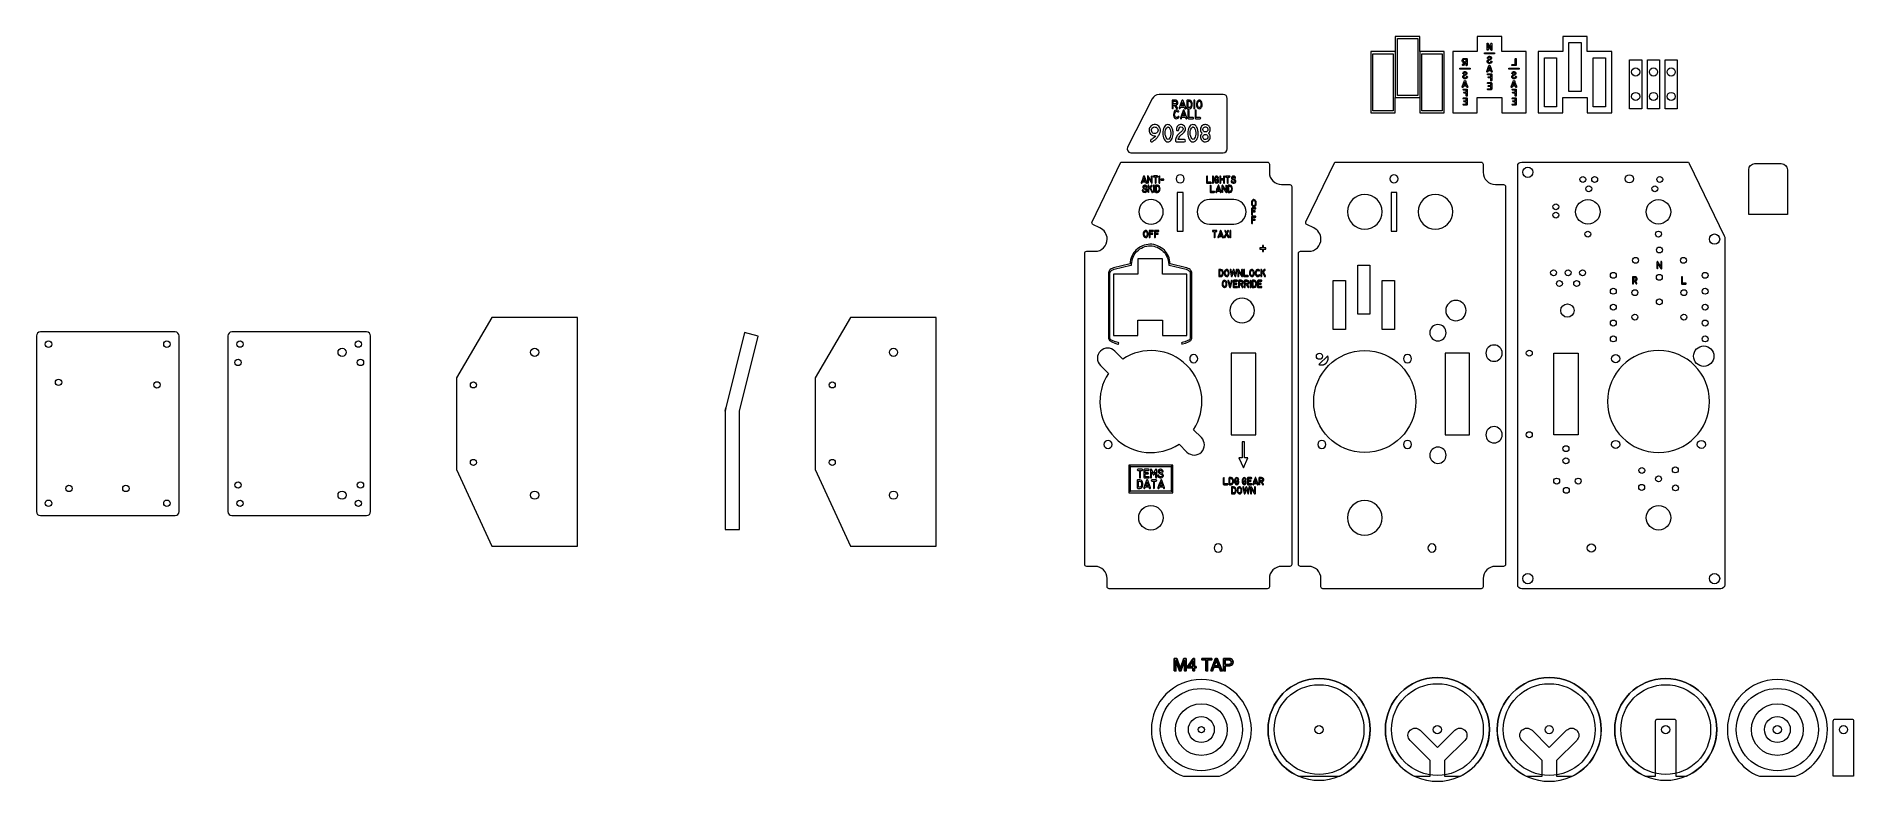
# Model space of a CAD drawing. Header units: millimetres. Extents: x -767 to 123, y -199 to 166.
import ezdxf

# ---------------------------------------------------------------- set-up
doc = ezdxf.new("R2010")
doc.units = ezdxf.units.MM
doc.header["$MEASUREMENT"] = 0
for name, color, linetype in [('Cut', 7, 'Continuous'), ('Handle', 7, 'Continuous'), ('Indicators', 7, 'Continuous')]:
    doc.layers.add(name, color=color, linetype=linetype)
doc.layers.add('Engrave', color=7, linetype='Continuous', plot=False)

msp = doc.modelspace()

# ---------------------------------------------------------------- linework, layer by layer
at = {"layer": 'Cut', "color": 250, "lineweight": 9}
msp.add_lwpolyline([(-103.2996, 71.0161), (-100.3996, 71.0161), (-100.3996, 89.9161), (-103.2996, 89.9161), (-103.2996, 71.0161)], close=True, dxfattribs=at)
for centre, major_axis, ratio in [((-138.3574, 9.7301), (0, 1.5), 1), ((49.9883, 9.73), (0, 5.0001), 0.99998)]:
    msp.add_ellipse(centre, major_axis=major_axis, ratio=ratio, dxfattribs=at)
for points, knots in [([(-185.5372, 109.3908), (-185.5372, 109.3908), (-230.7437, 109.3908), (-230.7437, 109.3908), (-230.7437, 109.3908), (-232.2178, 109.3908), (-233.0134, 110.8837), (-232.4091, 112.0717), (-232.4091, 112.0717), (-232.4091, 112.0717), (-220.2926, 135.892), (-220.2926, 135.892), (-220.2926, 135.892), (-219.7696, 136.9202), (-218.4161, 137.9732), (-216.9634, 137.9732), (-216.9634, 137.9732), (-216.9634, 137.9732), (-185.5372, 137.9732), (-185.5372, 137.9732), (-185.5372, 137.9732), (-184.4373, 137.9732), (-183.5374, 137.1155), (-183.5374, 136.0678), (-183.5374, 136.0678), (-183.5374, 136.0678), (-183.5374, 111.2962), (-183.5374, 111.2962), (-183.5374, 111.2962), (-183.5374, 110.2484), (-184.4377, 109.3908), (-185.5372, 109.3908)], [0, 0, 0, 0, 0.11111111, 0.11111111, 0.11111111, 0.11111111, 0.22222222, 0.22222222, 0.22222222, 0.22222222, 0.33333333, 0.33333333, 0.33333333, 0.33333333, 0.44444444, 0.44444444, 0.44444444, 0.44444444, 0.55555556, 0.55555556, 0.55555556, 0.55555556, 0.66666667, 0.66666667, 0.66666667, 0.66666667, 0.77777778, 0.77777778, 0.77777778, 0.77777778, 1, 1, 1, 1]), ([(-241.4198, -104.2661), (-241.4198, -104.2661), (-163.9194, -104.2661), (-163.9194, -104.2661), (-163.9194, -104.2661), (-163.3694, -104.2661), (-162.9194, -103.8161), (-162.9194, -103.2661), (-162.9194, -103.2661), (-162.9194, -103.2661), (-162.9194, -99.2698), (-162.9194, -99.2698), (-162.9194, -99.2698), (-162.9194, -99.2686), (-162.9194, -99.2673), (-162.9194, -99.2661), (-162.9194, -99.2661), (-162.9194, -95.9529), (-160.233, -93.2661), (-156.92, -93.2661), (-156.92, -93.2661), (-156.92, -93.2661), (-152.9193, -93.2661), (-152.9193, -93.2661), (-152.9193, -93.2661), (-152.3788, -93.2661), (-151.9348, -92.8314), (-151.9197, -92.2944), (-151.9197, -92.2944), (-151.9197, -92.2944), (-151.9197, 92.851), (-151.9197, 92.851), (-151.9197, 92.851), (-151.929, 93.3931), (-152.3752, 93.8339), (-152.9195, 93.8339), (-152.9195, 93.8339), (-152.9195, 93.8339), (-156.9202, 93.8339), (-156.9202, 93.8339), (-156.9202, 93.8339), (-160.2332, 93.8339), (-162.9196, 96.5207), (-162.9196, 99.8339), (-162.9196, 99.8339), (-162.9196, 99.8351), (-162.9196, 99.8364), (-162.9196, 99.8376), (-162.9196, 99.8376), (-162.9196, 99.8376), (-162.9196, 103.8339), (-162.9196, 103.8339), (-162.9196, 103.8339), (-162.9196, 104.3839), (-163.3696, 104.8339), (-163.9196, 104.8339), (-163.9196, 104.8339), (-163.9196, 104.8339), (-235.6707, 104.8339), (-235.6707, 104.8339), (-235.6707, 104.8339), (-235.6707, 104.8339), (-249.7831, 75.5521), (-249.7831, 75.5521), (-249.7831, 75.5521), (-250.0116, 75.0799), (-249.8319, 74.5112), (-249.3852, 74.2518), (-249.3852, 74.2518), (-249.3852, 74.2518), (-245.9261, 72.5781), (-245.9261, 72.5781), (-245.9261, 72.5781), (-243.8574, 71.6313), (-242.4199, 69.5429), (-242.42, 67.1193), (-242.42, 67.1193), (-242.419, 63.8066), (-245.1066, 61.1193), (-248.4201, 61.1193), (-248.4201, 61.1193), (-248.4201, 61.1193), (-252.4199, 61.1193), (-252.4199, 61.1193), (-252.4199, 61.1193), (-252.9699, 61.1193), (-253.4199, 60.6693), (-253.4199, 60.1193), (-253.4199, 60.1193), (-253.4199, 60.1193), (-253.4199, -92.2661), (-253.4199, -92.2661), (-253.4199, -92.2661), (-253.4199, -92.8161), (-252.9699, -93.2661), (-252.4199, -93.2661), (-252.4199, -93.2661), (-252.4199, -93.2661), (-248.4192, -93.2661), (-248.4192, -93.2661), (-248.4192, -93.2661), (-245.1062, -93.2661), (-242.4198, -95.9529), (-242.4198, -99.2661), (-242.4198, -99.2661), (-242.4198, -99.2673), (-242.4198, -99.2686), (-242.4198, -99.2698), (-242.4198, -99.2698), (-242.4198, -99.2698), (-242.4198, -103.2661), (-242.4198, -103.2661), (-242.4198, -103.2661), (-242.4198, -103.8161), (-241.9698, -104.2661), (-241.4198, -104.2661)], [0, 0, 0, 0, 0.03333333, 0.03333333, 0.03333333, 0.03333333, 0.06666667, 0.06666667, 0.06666667, 0.06666667, 0.1, 0.1, 0.1, 0.1, 0.13333333, 0.13333333, 0.13333333, 0.13333333, 0.16666667, 0.16666667, 0.16666667, 0.16666667, 0.2, 0.2, 0.2, 0.2, 0.23333333, 0.23333333, 0.23333333, 0.23333333, 0.26666667, 0.26666667, 0.26666667, 0.26666667, 0.3, 0.3, 0.3, 0.3, 0.33333333, 0.33333333, 0.33333333, 0.33333333, 0.36666667, 0.36666667, 0.36666667, 0.36666667, 0.4, 0.4, 0.4, 0.4, 0.43333333, 0.43333333, 0.43333333, 0.43333333, 0.46666667, 0.46666667, 0.46666667, 0.46666667, 0.5, 0.5, 0.5, 0.5, 0.53333333, 0.53333333, 0.53333333, 0.53333333, 0.56666667, 0.56666667, 0.56666667, 0.56666667, 0.6, 0.6, 0.6, 0.6, 0.63333333, 0.63333333, 0.63333333, 0.63333333, 0.66666667, 0.66666667, 0.66666667, 0.66666667, 0.7, 0.7, 0.7, 0.7, 0.73333333, 0.73333333, 0.73333333, 0.73333333, 0.76666667, 0.76666667, 0.76666667, 0.76666667, 0.8, 0.8, 0.8, 0.8, 0.83333333, 0.83333333, 0.83333333, 0.83333333, 0.86666667, 0.86666667, 0.86666667, 0.86666667, 0.9, 0.9, 0.9, 0.9, 0.93333333, 0.93333333, 0.93333333, 0.93333333, 1, 1, 1, 1]), ([(-206.6249, 98.6286), (-205.5206, 98.6286), (-204.6251, 97.733), (-204.6251, 96.6286), (-204.6251, 96.6286), (-204.6248, 95.5244), (-205.5207, 94.6286), (-206.6251, 94.6286), (-206.6251, 94.6286), (-207.7292, 94.6287), (-208.625, 95.5243), (-208.625, 96.6286), (-208.625, 96.6286), (-208.6248, 97.7336), (-207.7294, 98.6285), (-206.6249, 98.6286)], [0, 0, 0, 0, 0.2, 0.2, 0.2, 0.2, 0.4, 0.4, 0.4, 0.4, 0.6, 0.6, 0.6, 0.6, 1, 1, 1, 1]), ([(-136.6448, -104.2662), (-136.6448, -104.2662), (-59.1444, -104.2662), (-59.1444, -104.2662), (-59.1444, -104.2662), (-58.5944, -104.2662), (-58.1444, -103.8162), (-58.1444, -103.2662), (-58.1444, -103.2662), (-58.1444, -103.2662), (-58.1444, -99.2699), (-58.1444, -99.2699), (-58.1444, -99.2699), (-58.1444, -99.2687), (-58.1444, -99.2674), (-58.1444, -99.2662), (-58.1444, -99.2662), (-58.1444, -95.953), (-55.458, -93.2662), (-52.145, -93.2662), (-52.145, -93.2662), (-52.145, -93.2662), (-48.1443, -93.2662), (-48.1443, -93.2662), (-48.1443, -93.2662), (-47.6038, -93.2662), (-47.1598, -92.8315), (-47.1447, -92.2945), (-47.1447, -92.2945), (-47.1447, -92.2945), (-47.1447, 92.8509), (-47.1447, 92.8509), (-47.1447, 92.8509), (-47.154, 93.393), (-47.6002, 93.8338), (-48.1445, 93.8338), (-48.1445, 93.8338), (-48.1445, 93.8338), (-52.1452, 93.8338), (-52.1452, 93.8338), (-52.1452, 93.8338), (-55.4582, 93.8338), (-58.1446, 96.5206), (-58.1446, 99.8338), (-58.1446, 99.8338), (-58.1446, 99.835), (-58.1446, 99.8363), (-58.1446, 99.8375), (-58.1446, 99.8375), (-58.1446, 99.8375), (-58.1446, 103.8338), (-58.1446, 103.8338), (-58.1446, 103.8338), (-58.1446, 104.3838), (-58.5946, 104.8338), (-59.1446, 104.8338), (-59.1446, 104.8338), (-59.1446, 104.8338), (-130.8957, 104.8338), (-130.8957, 104.8338), (-130.8957, 104.8338), (-130.8957, 104.8338), (-145.0081, 75.552), (-145.0081, 75.552), (-145.0081, 75.552), (-145.2366, 75.0798), (-145.0569, 74.5111), (-144.6102, 74.2517), (-144.6102, 74.2517), (-144.6102, 74.2517), (-141.1511, 72.578), (-141.1511, 72.578), (-141.1511, 72.578), (-139.0824, 71.6312), (-137.6449, 69.5428), (-137.645, 67.1192), (-137.645, 67.1192), (-137.644, 63.8065), (-140.3316, 61.1192), (-143.6451, 61.1192), (-143.6451, 61.1192), (-143.6451, 61.1192), (-147.6449, 61.1192), (-147.6449, 61.1192), (-147.6449, 61.1192), (-148.1949, 61.1192), (-148.6449, 60.6692), (-148.6449, 60.1192), (-148.6449, 60.1192), (-148.6449, 60.1192), (-148.6449, -92.2662), (-148.6449, -92.2662), (-148.6449, -92.2662), (-148.6449, -92.8162), (-148.1949, -93.2662), (-147.6449, -93.2662), (-147.6449, -93.2662), (-147.6449, -93.2662), (-143.6442, -93.2662), (-143.6442, -93.2662), (-143.6442, -93.2662), (-140.3312, -93.2662), (-137.6448, -95.953), (-137.6448, -99.2662), (-137.6448, -99.2662), (-137.6448, -99.2674), (-137.6448, -99.2687), (-137.6448, -99.2699), (-137.6448, -99.2699), (-137.6448, -99.2699), (-137.6448, -103.2662), (-137.6448, -103.2662), (-137.6448, -103.2662), (-137.6448, -103.8162), (-137.1948, -104.2662), (-136.6448, -104.2662)], [0, 0, 0, 0, 0.03333333, 0.03333333, 0.03333333, 0.03333333, 0.06666667, 0.06666667, 0.06666667, 0.06666667, 0.1, 0.1, 0.1, 0.1, 0.13333333, 0.13333333, 0.13333333, 0.13333333, 0.16666667, 0.16666667, 0.16666667, 0.16666667, 0.2, 0.2, 0.2, 0.2, 0.23333333, 0.23333333, 0.23333333, 0.23333333, 0.26666667, 0.26666667, 0.26666667, 0.26666667, 0.3, 0.3, 0.3, 0.3, 0.33333333, 0.33333333, 0.33333333, 0.33333333, 0.36666667, 0.36666667, 0.36666667, 0.36666667, 0.4, 0.4, 0.4, 0.4, 0.43333333, 0.43333333, 0.43333333, 0.43333333, 0.46666667, 0.46666667, 0.46666667, 0.46666667, 0.5, 0.5, 0.5, 0.5, 0.53333333, 0.53333333, 0.53333333, 0.53333333, 0.56666667, 0.56666667, 0.56666667, 0.56666667, 0.6, 0.6, 0.6, 0.6, 0.63333333, 0.63333333, 0.63333333, 0.63333333, 0.66666667, 0.66666667, 0.66666667, 0.66666667, 0.7, 0.7, 0.7, 0.7, 0.73333333, 0.73333333, 0.73333333, 0.73333333, 0.76666667, 0.76666667, 0.76666667, 0.76666667, 0.8, 0.8, 0.8, 0.8, 0.83333333, 0.83333333, 0.83333333, 0.83333333, 0.86666667, 0.86666667, 0.86666667, 0.86666667, 0.9, 0.9, 0.9, 0.9, 0.93333333, 0.93333333, 0.93333333, 0.93333333, 1, 1, 1, 1]), ([(-101.8495, 98.6289), (-100.7452, 98.6289), (-99.8497, 97.7331), (-99.8497, 96.6287), (-99.8497, 96.6287), (-99.8495, 95.5244), (-100.7453, 94.6284), (-101.8497, 94.6284), (-101.8497, 94.6284), (-102.9538, 94.629), (-103.8496, 95.5244), (-103.8496, 96.6287), (-103.8496, 96.6287), (-103.8494, 97.7336), (-102.954, 98.6283), (-101.8495, 98.6289)], [0, 0, 0, 0, 0.2, 0.2, 0.2, 0.2, 0.4, 0.4, 0.4, 0.4, 0.6, 0.6, 0.6, 0.6, 1, 1, 1, 1]), ([(-39.2244, -104.2718), (-39.2244, -104.2718), (58.2758, -104.2718), (58.2758, -104.2718), (58.2758, -104.2718), (59.3758, -104.2718), (60.2758, -103.3717), (60.2758, -102.2717), (60.2758, -102.2717), (60.2758, -102.2717), (60.2758, 67.4946), (60.2758, 67.4946), (60.2758, 67.4946), (60.2758, 67.9419), (60.2716, 68.0089), (59.9468, 68.683), (59.9468, 68.683), (59.9468, 68.683), (42.8523, 104.1523), (42.8523, 104.1523), (42.8523, 104.1523), (42.5267, 104.8281), (42.5264, 104.8266), (41.7559, 104.8266), (41.7559, 104.8266), (41.7559, 104.8266), (-39.2244, 104.8282), (-39.2244, 104.8282), (-39.2244, 104.8282), (-40.3241, 104.8282), (-41.2244, 103.9279), (-41.2244, 102.8282), (-41.2244, 102.8282), (-41.2244, 102.8282), (-41.2244, -102.2717), (-41.2244, -102.2717), (-41.2244, -102.2717), (-41.2244, -103.3717), (-40.3244, -104.2718), (-39.2244, -104.2718)], [0, 0, 0, 0, 0.09090909, 0.09090909, 0.09090909, 0.09090909, 0.18181818, 0.18181818, 0.18181818, 0.18181818, 0.27272727, 0.27272727, 0.27272727, 0.27272727, 0.36363636, 0.36363636, 0.36363636, 0.36363636, 0.45454545, 0.45454545, 0.45454545, 0.45454545, 0.54545455, 0.54545455, 0.54545455, 0.54545455, 0.63636364, 0.63636364, 0.63636364, 0.63636364, 0.72727273, 0.72727273, 0.72727273, 0.72727273, 0.81818182, 0.81818182, 0.81818182, 0.81818182, 1, 1, 1, 1]), ([(-36.2241, 102.3282), (-37.6045, 102.3282), (-38.7238, 101.2087), (-38.7238, 99.8282), (-38.7238, 99.8282), (-38.7242, 98.4479), (-37.6044, 97.3282), (-36.2238, 97.3282), (-36.2238, 97.3282), (-34.8438, 97.3283), (-33.724, 98.4478), (-33.724, 99.8282), (-33.724, 99.8282), (-33.7243, 101.2094), (-34.8435, 102.3281), (-36.2241, 102.3282)], [0, 0, 0, 0, 0.2, 0.2, 0.2, 0.2, 0.4, 0.4, 0.4, 0.4, 0.6, 0.6, 0.6, 0.6, 1, 1, 1, 1]), ([(13.4805, 98.6285), (12.3762, 98.6285), (11.4807, 97.7329), (11.4807, 96.6285), (11.4807, 96.6285), (11.4804, 95.5243), (12.3763, 94.6285), (13.4807, 94.6285), (13.4807, 94.6285), (14.5848, 94.6286), (15.4806, 95.5242), (15.4806, 96.6285), (15.4806, 96.6285), (15.4804, 97.7335), (14.585, 98.6284), (13.4805, 98.6285)], [0, 0, 0, 0, 0.2, 0.2, 0.2, 0.2, 0.4, 0.4, 0.4, 0.4, 0.6, 0.6, 0.6, 0.6, 1, 1, 1, 1]), ([(71.9923, 79.1222), (71.9923, 79.1222), (90.9923, 79.1222), (90.9923, 79.1222), (90.9923, 79.1222), (90.9923, 79.1222), (90.9923, 101.1222), (90.9923, 101.1222), (90.9923, 101.1222), (90.9923, 102.7721), (89.6423, 104.1221), (87.9923, 104.1221), (87.9923, 104.1221), (87.9923, 104.1221), (74.9923, 104.1221), (74.9923, 104.1221), (74.9923, 104.1221), (73.3423, 104.1221), (71.9923, 102.7721), (71.9923, 101.1222), (71.9923, 101.1222), (71.9923, 101.1222), (71.9923, 79.1222), (71.9923, 79.1222)], [0, 0, 0, 0, 0.14285714, 0.14285714, 0.14285714, 0.14285714, 0.28571429, 0.28571429, 0.28571429, 0.28571429, 0.42857143, 0.42857143, 0.42857143, 0.42857143, 0.57142857, 0.57142857, 0.57142857, 0.57142857, 0.71428571, 0.71428571, 0.71428571, 0.71428571, 1, 1, 1, 1]), ([(-205.175, 71.0161), (-205.175, 71.0161), (-208.075, 71.0161), (-208.075, 71.0161), (-208.075, 71.0161), (-208.075, 71.0161), (-208.075, 89.9161), (-208.075, 89.9161), (-208.075, 89.9161), (-208.075, 89.9161), (-205.175, 89.9161), (-205.175, 89.9161), (-205.175, 89.9161), (-205.175, 89.9161), (-205.175, 71.0161), (-205.175, 71.0161)], [0, 0, 0, 0, 0.2, 0.2, 0.2, 0.2, 0.4, 0.4, 0.4, 0.4, 0.6, 0.6, 0.6, 0.6, 1, 1, 1, 1]), ([(-9.2919, 97.7633), (-10.0925, 97.7633), (-10.7417, 97.114), (-10.7417, 96.3133), (-10.7417, 96.3133), (-10.7419, 95.5128), (-10.0924, 94.8633), (-9.2917, 94.8633), (-9.2917, 94.8633), (-8.4913, 94.8634), (-7.8418, 95.5127), (-7.8418, 96.3133), (-7.8418, 96.3133), (-7.8419, 97.1144), (-8.4911, 97.7632), (-9.2919, 97.7633)], [0, 0, 0, 0, 0.2, 0.2, 0.2, 0.2, 0.4, 0.4, 0.4, 0.4, 0.6, 0.6, 0.6, 0.6, 1, 1, 1, 1]), ([(-6.3919, 93.2158), (-7.1925, 93.2158), (-7.8417, 92.5665), (-7.8417, 91.7658), (-7.8417, 91.7658), (-7.8419, 90.9653), (-7.1924, 90.3158), (-6.3917, 90.3158), (-6.3917, 90.3158), (-5.5913, 90.3159), (-4.9418, 90.9652), (-4.9418, 91.7658), (-4.9418, 91.7658), (-4.9419, 92.5669), (-5.591, 93.2157), (-6.3919, 93.2158)], [0, 0, 0, 0, 0.2, 0.2, 0.2, 0.2, 0.4, 0.4, 0.4, 0.4, 0.6, 0.6, 0.6, 0.6, 1, 1, 1, 1]), ([(-3.4919, 97.7633), (-4.2925, 97.7633), (-4.9416, 97.114), (-4.9416, 96.3133), (-4.9416, 96.3133), (-4.9419, 95.5128), (-4.2924, 94.8633), (-3.4917, 94.8633), (-3.4917, 94.8633), (-2.6913, 94.8634), (-2.0418, 95.5127), (-2.0418, 96.3133), (-2.0418, 96.3133), (-2.0419, 97.1144), (-2.6911, 97.7632), (-3.4919, 97.7633)], [0, 0, 0, 0, 0.2, 0.2, 0.2, 0.2, 0.4, 0.4, 0.4, 0.4, 0.6, 0.6, 0.6, 0.6, 1, 1, 1, 1]), ([(26.004, 93.2158), (25.2034, 93.2158), (24.5542, 92.5665), (24.5542, 91.7658), (24.5542, 91.7658), (24.554, 90.9653), (25.2035, 90.3158), (26.0042, 90.3158), (26.0042, 90.3158), (26.8046, 90.3159), (27.454, 90.9652), (27.454, 91.7658), (27.454, 91.7658), (27.454, 92.5669), (26.8048, 93.2157), (26.004, 93.2158)], [0, 0, 0, 0, 0.2, 0.2, 0.2, 0.2, 0.4, 0.4, 0.4, 0.4, 0.6, 0.6, 0.6, 0.6, 1, 1, 1, 1]), ([(28.4183, 97.7633), (27.6177, 97.7633), (26.9685, 97.114), (26.9685, 96.3133), (26.9685, 96.3133), (26.9683, 95.5128), (27.6178, 94.8633), (28.4185, 94.8633), (28.4185, 94.8633), (29.2189, 94.8634), (29.8684, 95.5127), (29.8684, 96.3133), (29.8684, 96.3133), (29.8683, 97.1144), (29.2191, 97.7632), (28.4183, 97.7633)], [0, 0, 0, 0, 0.2, 0.2, 0.2, 0.2, 0.4, 0.4, 0.4, 0.4, 0.6, 0.6, 0.6, 0.6, 1, 1, 1, 1]), ([(-220.9221, 86.4664), (-217.609, 86.4664), (-214.9222, 83.779), (-214.9222, 80.466), (-214.9222, 80.466), (-214.9221, 77.1532), (-217.609, 74.4661), (-220.9222, 74.4661), (-220.9222, 74.4661), (-224.2352, 74.4662), (-226.9222, 77.1526), (-226.9222, 80.466), (-226.9222, 80.466), (-226.922, 83.78), (-224.2354, 86.466), (-220.9221, 86.4664)], [0, 0, 0, 0, 0.2, 0.2, 0.2, 0.2, 0.4, 0.4, 0.4, 0.4, 0.6, 0.6, 0.6, 0.6, 1, 1, 1, 1]), ([(-192.3277, 86.4662), (-192.3277, 86.4662), (-180.3277, 86.4662), (-180.3277, 86.4662), (-180.3277, 86.4662), (-177.0146, 86.4662), (-174.3278, 83.7788), (-174.3278, 80.4658), (-174.3278, 80.4658), (-174.3277, 77.153), (-177.0146, 74.4659), (-180.3278, 74.4659), (-180.3278, 74.4659), (-180.3278, 74.4659), (-192.3278, 74.4659), (-192.3278, 74.4659), (-192.3278, 74.4659), (-195.6408, 74.466), (-198.3278, 77.1524), (-198.3278, 80.4658), (-198.3278, 80.4658), (-198.3276, 83.7798), (-195.641, 86.4658), (-192.3277, 86.4662)], [0, 0, 0, 0, 0.14285714, 0.14285714, 0.14285714, 0.14285714, 0.28571429, 0.28571429, 0.28571429, 0.28571429, 0.42857143, 0.42857143, 0.42857143, 0.42857143, 0.57142857, 0.57142857, 0.57142857, 0.57142857, 0.71428571, 0.71428571, 0.71428571, 0.71428571, 1, 1, 1, 1]), ([(-116.1468, 88.9663), (-111.4532, 88.9663), (-107.647, 85.1592), (-107.647, 80.4659), (-107.647, 80.4659), (-107.6468, 75.7729), (-111.4532, 71.9663), (-116.1469, 71.9663), (-116.1469, 71.9663), (-120.8404, 71.9664), (-124.6469, 75.772), (-124.6469, 80.4659), (-124.6469, 80.4659), (-124.6466, 85.1607), (-120.8405, 88.9657), (-116.1468, 88.9663)], [0, 0, 0, 0, 0.2, 0.2, 0.2, 0.2, 0.4, 0.4, 0.4, 0.4, 0.6, 0.6, 0.6, 0.6, 1, 1, 1, 1]), ([(-81.5523, 88.9663), (-76.859, 88.9663), (-73.0525, 85.1592), (-73.0525, 80.4659), (-73.0525, 80.4659), (-73.0524, 75.7729), (-76.859, 71.9663), (-81.5524, 71.9663), (-81.5524, 71.9663), (-86.2458, 71.9665), (-90.0524, 75.7721), (-90.0524, 80.4659), (-90.0524, 80.4659), (-90.0521, 85.1606), (-86.2462, 88.9657), (-81.5523, 88.9663)], [0, 0, 0, 0, 0.2, 0.2, 0.2, 0.2, 0.4, 0.4, 0.4, 0.4, 0.6, 0.6, 0.6, 0.6, 1, 1, 1, 1]), ([(-22.5203, 84.3886), (-23.3209, 84.3886), (-23.9701, 83.7393), (-23.9701, 82.9386), (-23.9701, 82.9386), (-23.9703, 82.1381), (-23.3208, 81.4886), (-22.5201, 81.4886), (-22.5201, 81.4886), (-21.7197, 81.4887), (-21.0702, 82.138), (-21.0702, 82.9386), (-21.0702, 82.9386), (-21.0703, 83.7397), (-21.7195, 84.3885), (-22.5203, 84.3886)], [0, 0, 0, 0, 0.2, 0.2, 0.2, 0.2, 0.4, 0.4, 0.4, 0.4, 0.6, 0.6, 0.6, 0.6, 1, 1, 1, 1]), ([(-22.5203, 80.2853), (-23.3209, 80.2853), (-23.9701, 79.636), (-23.9701, 78.8353), (-23.9701, 78.8353), (-23.9703, 78.0348), (-23.3208, 77.3853), (-22.5201, 77.3853), (-22.5201, 77.3853), (-21.7197, 77.3854), (-21.0702, 78.0347), (-21.0702, 78.8353), (-21.0702, 78.8353), (-21.0703, 79.6364), (-21.7195, 80.2852), (-22.5203, 80.2853)], [0, 0, 0, 0, 0.2, 0.2, 0.2, 0.2, 0.4, 0.4, 0.4, 0.4, 0.6, 0.6, 0.6, 0.6, 1, 1, 1, 1]), ([(-6.8166, 86.4663), (-10.1298, 86.4663), (-12.8166, 83.7789), (-12.8166, 80.4659), (-12.8166, 80.4659), (-12.8167, 77.1531), (-10.1298, 74.466), (-6.8166, 74.466), (-6.8166, 74.466), (-3.5036, 74.4661), (-0.8166, 77.1525), (-0.8166, 80.4659), (-0.8166, 80.4659), (-0.8168, 83.7799), (-3.5034, 86.4659), (-6.8166, 86.4663)], [0, 0, 0, 0, 0.2, 0.2, 0.2, 0.2, 0.4, 0.4, 0.4, 0.4, 0.6, 0.6, 0.6, 0.6, 1, 1, 1, 1]), ([(27.7778, 86.4663), (24.4647, 86.4663), (21.7779, 83.7789), (21.7779, 80.4659), (21.7779, 80.4659), (21.7778, 77.1531), (24.4647, 74.466), (27.7779, 74.466), (27.7779, 74.466), (31.0909, 74.4661), (33.7779, 77.1525), (33.7779, 80.4659), (33.7779, 80.4659), (33.7776, 83.7799), (31.0911, 86.4659), (27.7778, 86.4663)], [0, 0, 0, 0, 0.2, 0.2, 0.2, 0.2, 0.4, 0.4, 0.4, 0.4, 0.6, 0.6, 0.6, 0.6, 1, 1, 1, 1]), ([(-6.8376, 70.9932), (-7.6381, 70.9932), (-8.2873, 70.3439), (-8.2873, 69.5432), (-8.2873, 69.5432), (-8.2875, 68.7427), (-7.638, 68.0932), (-6.8373, 68.0932), (-6.8373, 68.0932), (-6.0369, 68.0933), (-5.3874, 68.7426), (-5.3874, 69.5432), (-5.3874, 69.5432), (-5.3875, 70.3443), (-6.0367, 70.9931), (-6.8376, 70.9932)], [0, 0, 0, 0, 0.2, 0.2, 0.2, 0.2, 0.4, 0.4, 0.4, 0.4, 0.6, 0.6, 0.6, 0.6, 1, 1, 1, 1]), ([(27.778, 71.0185), (26.9774, 71.0185), (26.3282, 70.3692), (26.3282, 69.5685), (26.3282, 69.5685), (26.328, 68.768), (26.9775, 68.1185), (27.7782, 68.1185), (27.7782, 68.1185), (28.5786, 68.1186), (29.2281, 68.7679), (29.2281, 69.5685), (29.2281, 69.5685), (29.228, 70.3696), (28.5788, 71.0184), (27.778, 71.0185)], [0, 0, 0, 0, 0.2, 0.2, 0.2, 0.2, 0.4, 0.4, 0.4, 0.4, 0.6, 0.6, 0.6, 0.6, 1, 1, 1, 1]), ([(28.2524, 63.2221), (27.4518, 63.2221), (26.8026, 62.5728), (26.8026, 61.7721), (26.8026, 61.7721), (26.8024, 60.9716), (27.4519, 60.3221), (28.2526, 60.3221), (28.2526, 60.3221), (29.053, 60.3222), (29.7025, 60.9715), (29.7025, 61.7721), (29.7025, 61.7721), (29.7024, 62.5732), (29.0532, 63.222), (28.2524, 63.2221)], [0, 0, 0, 0, 0.2, 0.2, 0.2, 0.2, 0.4, 0.4, 0.4, 0.4, 0.6, 0.6, 0.6, 0.6, 1, 1, 1, 1]), ([(55.2761, 69.6136), (53.8957, 69.6136), (52.7763, 68.4941), (52.7763, 67.1136), (52.7763, 67.1136), (52.7759, 65.7333), (53.8958, 64.6136), (55.2763, 64.6136), (55.2763, 64.6136), (56.6565, 64.6137), (57.7762, 65.7332), (57.7762, 67.1136), (57.7762, 67.1136), (57.7759, 68.4948), (56.6567, 69.6135), (55.2761, 69.6136)], [0, 0, 0, 0, 0.2, 0.2, 0.2, 0.2, 0.4, 0.4, 0.4, 0.4, 0.6, 0.6, 0.6, 0.6, 1, 1, 1, 1]), ([(-227.365, 57.3561), (-227.365, 57.3561), (-215.365, 57.3561), (-215.365, 57.3561), (-215.365, 57.3561), (-215.365, 57.3561), (-215.365, 49.8561), (-215.365, 49.8561), (-215.365, 49.8561), (-215.365, 49.8561), (-203.365, 49.8561), (-203.365, 49.8561), (-203.365, 49.8561), (-203.365, 49.8561), (-203.365, 19.8561), (-203.365, 19.8561), (-203.365, 19.8561), (-203.365, 19.8561), (-215.365, 19.8561), (-215.365, 19.8561), (-215.365, 19.8561), (-215.365, 19.8561), (-215.365, 27.3561), (-215.365, 27.3561), (-215.365, 27.3561), (-215.365, 27.3561), (-227.365, 27.3561), (-227.365, 27.3561), (-227.365, 27.3561), (-227.365, 27.3561), (-227.365, 19.8561), (-227.365, 19.8561), (-227.365, 19.8561), (-227.365, 19.8561), (-239.365, 19.8561), (-239.365, 19.8561), (-239.365, 19.8561), (-239.365, 19.8561), (-239.365, 49.8561), (-239.365, 49.8561), (-239.365, 49.8561), (-239.365, 49.8561), (-227.365, 49.8561), (-227.365, 49.8561), (-227.365, 49.8561), (-227.365, 49.8561), (-227.365, 57.3561), (-227.365, 57.3561)], [0, 0, 0, 0, 0.07692308, 0.07692308, 0.07692308, 0.07692308, 0.15384615, 0.15384615, 0.15384615, 0.15384615, 0.23076923, 0.23076923, 0.23076923, 0.23076923, 0.30769231, 0.30769231, 0.30769231, 0.30769231, 0.38461538, 0.38461538, 0.38461538, 0.38461538, 0.46153846, 0.46153846, 0.46153846, 0.46153846, 0.53846154, 0.53846154, 0.53846154, 0.53846154, 0.61538462, 0.61538462, 0.61538462, 0.61538462, 0.69230769, 0.69230769, 0.69230769, 0.69230769, 0.76923077, 0.76923077, 0.76923077, 0.76923077, 0.84615385, 0.84615385, 0.84615385, 0.84615385, 1, 1, 1, 1]), ([(-113.6216, 30.3562), (-113.6216, 30.3562), (-113.6216, 54.3562), (-113.6216, 54.3562), (-113.6216, 54.3562), (-113.6216, 54.3562), (-119.6216, 54.3562), (-119.6216, 54.3562), (-119.6216, 54.3562), (-119.6216, 54.3562), (-119.6216, 30.3562), (-119.6216, 30.3562), (-119.6216, 30.3562), (-119.6216, 30.3562), (-113.6216, 30.3562), (-113.6216, 30.3562), (-113.6216, 30.3562), (-113.6216, 30.3562), (-113.6216, 30.3562), (-113.6216, 30.3562)], [0, 0, 0, 0, 0.16666667, 0.16666667, 0.16666667, 0.16666667, 0.33333333, 0.33333333, 0.33333333, 0.33333333, 0.5, 0.5, 0.5, 0.5, 0.66666667, 0.66666667, 0.66666667, 0.66666667, 1, 1, 1, 1]), ([(16.5393, 58.1519), (15.7387, 58.1519), (15.0895, 57.5026), (15.0895, 56.7019), (15.0895, 56.7019), (15.0893, 55.9014), (15.7388, 55.2519), (16.5395, 55.2519), (16.5395, 55.2519), (17.3399, 55.252), (17.9894, 55.9013), (17.9894, 56.7019), (17.9894, 56.7019), (17.9893, 57.503), (17.3401, 58.1518), (16.5393, 58.1519)], [0, 0, 0, 0, 0.2, 0.2, 0.2, 0.2, 0.4, 0.4, 0.4, 0.4, 0.6, 0.6, 0.6, 0.6, 1, 1, 1, 1]), ([(40.0344, 58.1519), (39.2338, 58.1519), (38.5846, 57.5026), (38.5846, 56.7019), (38.5846, 56.7019), (38.5844, 55.9014), (39.2339, 55.2519), (40.0346, 55.2519), (40.0346, 55.2519), (40.835, 55.252), (41.4845, 55.9013), (41.4845, 56.7019), (41.4845, 56.7019), (41.4844, 57.503), (40.8352, 58.1518), (40.0344, 58.1519)], [0, 0, 0, 0, 0.2, 0.2, 0.2, 0.2, 0.4, 0.4, 0.4, 0.4, 0.6, 0.6, 0.6, 0.6, 1, 1, 1, 1]), ([(-125.6216, 22.8562), (-125.6216, 22.8562), (-125.6216, 46.8562), (-125.6216, 46.8562), (-125.6216, 46.8562), (-125.6216, 46.8562), (-131.6216, 46.8562), (-131.6216, 46.8562), (-131.6216, 46.8562), (-131.6216, 46.8562), (-131.6216, 22.8562), (-131.6216, 22.8562), (-131.6216, 22.8562), (-131.6216, 22.8562), (-125.6216, 22.8562), (-125.6216, 22.8562), (-125.6216, 22.8562), (-125.6216, 22.8562), (-125.6216, 22.8562), (-125.6216, 22.8562)], [0, 0, 0, 0, 0.16666667, 0.16666667, 0.16666667, 0.16666667, 0.33333333, 0.33333333, 0.33333333, 0.33333333, 0.5, 0.5, 0.5, 0.5, 0.66666667, 0.66666667, 0.66666667, 0.66666667, 1, 1, 1, 1]), ([(-101.6216, 22.8562), (-101.6216, 22.8562), (-101.6216, 46.8562), (-101.6216, 46.8562), (-101.6216, 46.8562), (-101.6216, 46.8562), (-107.6216, 46.8562), (-107.6216, 46.8562), (-107.6216, 46.8562), (-107.6216, 46.8562), (-107.6216, 22.8562), (-107.6216, 22.8562), (-107.6216, 22.8562), (-107.6216, 22.8562), (-101.6216, 22.8562), (-101.6216, 22.8562), (-101.6216, 22.8562), (-101.6216, 22.8562), (-101.6216, 22.8562), (-101.6216, 22.8562)], [0, 0, 0, 0, 0.16666667, 0.16666667, 0.16666667, 0.16666667, 0.33333333, 0.33333333, 0.33333333, 0.33333333, 0.5, 0.5, 0.5, 0.5, 0.66666667, 0.66666667, 0.66666667, 0.66666667, 1, 1, 1, 1]), ([(-23.6407, 52.0557), (-24.4413, 52.0557), (-25.0905, 51.4064), (-25.0905, 50.6057), (-25.0905, 50.6057), (-25.0907, 49.8052), (-24.4412, 49.1557), (-23.6405, 49.1557), (-23.6405, 49.1557), (-22.8401, 49.1558), (-22.1906, 49.8051), (-22.1906, 50.6057), (-22.1906, 50.6057), (-22.1907, 51.4068), (-22.8399, 52.0556), (-23.6407, 52.0557)], [0, 0, 0, 0, 0.2, 0.2, 0.2, 0.2, 0.4, 0.4, 0.4, 0.4, 0.6, 0.6, 0.6, 0.6, 1, 1, 1, 1]), ([(-20.7407, 46.764), (-21.5413, 46.764), (-22.1905, 46.1147), (-22.1905, 45.314), (-22.1905, 45.314), (-22.1907, 44.5135), (-21.5412, 43.864), (-20.7405, 43.864), (-20.7405, 43.864), (-19.9401, 43.8641), (-19.2906, 44.5134), (-19.2906, 45.314), (-19.2906, 45.314), (-19.2907, 46.1151), (-19.9399, 46.7639), (-20.7407, 46.764)], [0, 0, 0, 0, 0.2, 0.2, 0.2, 0.2, 0.4, 0.4, 0.4, 0.4, 0.6, 0.6, 0.6, 0.6, 1, 1, 1, 1]), ([(-16.5266, 52.0557), (-17.3272, 52.0557), (-17.9764, 51.4064), (-17.9764, 50.6057), (-17.9764, 50.6057), (-17.9766, 49.8052), (-17.3271, 49.1557), (-16.5263, 49.1557), (-16.5263, 49.1557), (-15.7259, 49.1558), (-15.0764, 49.8051), (-15.0764, 50.6057), (-15.0764, 50.6057), (-15.0765, 51.4068), (-15.7257, 52.0556), (-16.5266, 52.0557)], [0, 0, 0, 0, 0.2, 0.2, 0.2, 0.2, 0.4, 0.4, 0.4, 0.4, 0.6, 0.6, 0.6, 0.6, 1, 1, 1, 1]), ([(-12.3123, 46.764), (-13.1129, 46.764), (-13.7621, 46.1147), (-13.7621, 45.314), (-13.7621, 45.314), (-13.7623, 44.5135), (-13.1128, 43.864), (-12.3121, 43.864), (-12.3121, 43.864), (-11.5117, 43.8641), (-10.8622, 44.5134), (-10.8622, 45.314), (-10.8622, 45.314), (-10.8623, 46.1151), (-11.5115, 46.7639), (-12.3123, 46.764)], [0, 0, 0, 0, 0.2, 0.2, 0.2, 0.2, 0.4, 0.4, 0.4, 0.4, 0.6, 0.6, 0.6, 0.6, 1, 1, 1, 1]), ([(-9.4123, 52.0557), (-10.2129, 52.0557), (-10.8621, 51.4064), (-10.8621, 50.6057), (-10.8621, 50.6057), (-10.8623, 49.8052), (-10.2128, 49.1557), (-9.4121, 49.1557), (-9.4121, 49.1557), (-8.6117, 49.1558), (-7.9622, 49.8051), (-7.9622, 50.6057), (-7.9622, 50.6057), (-7.9623, 51.4068), (-8.6115, 52.0556), (-9.4123, 52.0557)], [0, 0, 0, 0, 0.2, 0.2, 0.2, 0.2, 0.4, 0.4, 0.4, 0.4, 0.6, 0.6, 0.6, 0.6, 1, 1, 1, 1]), ([(5.6448, 50.7802), (4.8442, 50.7802), (4.195, 50.1309), (4.195, 49.3302), (4.195, 49.3302), (4.1948, 48.5297), (4.8443, 47.8802), (5.645, 47.8802), (5.645, 47.8802), (6.4454, 47.8803), (7.0949, 48.5296), (7.0949, 49.3302), (7.0949, 49.3302), (7.0948, 50.1313), (6.4456, 50.7801), (5.6448, 50.7802)], [0, 0, 0, 0, 0.2, 0.2, 0.2, 0.2, 0.4, 0.4, 0.4, 0.4, 0.6, 0.6, 0.6, 0.6, 1, 1, 1, 1]), ([(28.2206, 49.806), (27.42, 49.806), (26.7708, 49.1567), (26.7708, 48.356), (26.7708, 48.356), (26.7706, 47.5555), (27.4201, 46.906), (28.2208, 46.906), (28.2208, 46.906), (29.0212, 46.9061), (29.6707, 47.5554), (29.6707, 48.356), (29.6707, 48.356), (29.6706, 49.1571), (29.0214, 49.8059), (28.2206, 49.806)], [0, 0, 0, 0, 0.2, 0.2, 0.2, 0.2, 0.4, 0.4, 0.4, 0.4, 0.6, 0.6, 0.6, 0.6, 1, 1, 1, 1]), ([(50.641, 50.7802), (49.8404, 50.7802), (49.1912, 50.1309), (49.1912, 49.3302), (49.1912, 49.3302), (49.191, 48.5297), (49.8405, 47.8802), (50.6412, 47.8802), (50.6412, 47.8802), (51.4416, 47.8803), (52.0911, 48.5296), (52.0911, 49.3302), (52.0911, 49.3302), (52.091, 50.1313), (51.4418, 50.7801), (50.641, 50.7802)], [0, 0, 0, 0, 0.2, 0.2, 0.2, 0.2, 0.4, 0.4, 0.4, 0.4, 0.6, 0.6, 0.6, 0.6, 1, 1, 1, 1]), ([(-176.282, 38.0795), (-172.9688, 38.0795), (-170.2822, 35.3925), (-170.2822, 32.0791), (-170.2822, 32.0791), (-170.2822, 28.7664), (-172.9689, 26.0795), (-176.2821, 26.0795), (-176.2821, 26.0795), (-179.5951, 26.0795), (-182.2822, 28.7663), (-182.2822, 32.0791), (-182.2822, 32.0791), (-182.2819, 35.3931), (-179.5953, 38.0789), (-176.282, 38.0795)], [0, 0, 0, 0, 0.2, 0.2, 0.2, 0.2, 0.4, 0.4, 0.4, 0.4, 0.6, 0.6, 0.6, 0.6, 1, 1, 1, 1]), ([(-71.5066, 37.0795), (-68.7456, 37.0795), (-66.5068, 34.8403), (-66.5068, 32.0792), (-66.5068, 32.0792), (-66.5068, 29.3186), (-68.7457, 27.0795), (-71.5067, 27.0795), (-71.5067, 27.0795), (-74.2675, 27.0795), (-76.5068, 29.3185), (-76.5068, 32.0792), (-76.5068, 32.0792), (-76.5066, 34.8409), (-74.2678, 37.079), (-71.5066, 37.0795)], [0, 0, 0, 0, 0.2, 0.2, 0.2, 0.2, 0.4, 0.4, 0.4, 0.4, 0.6, 0.6, 0.6, 0.6, 1, 1, 1, 1]), ([(5.6448, 42.9923), (4.8442, 42.9923), (4.195, 42.343), (4.195, 41.5423), (4.195, 41.5423), (4.1948, 40.7418), (4.8443, 40.0923), (5.645, 40.0923), (5.645, 40.0923), (6.4454, 40.0924), (7.0949, 40.7417), (7.0949, 41.5423), (7.0949, 41.5423), (7.0948, 42.3434), (6.4456, 42.9922), (5.6448, 42.9923)], [0, 0, 0, 0, 0.2, 0.2, 0.2, 0.2, 0.4, 0.4, 0.4, 0.4, 0.6, 0.6, 0.6, 0.6, 1, 1, 1, 1]), ([(16.2206, 42.306), (15.42, 42.306), (14.7708, 41.6567), (14.7708, 40.856), (14.7708, 40.856), (14.7706, 40.0555), (15.4201, 39.406), (16.2208, 39.406), (16.2208, 39.406), (17.0212, 39.4061), (17.6707, 40.0554), (17.6707, 40.856), (17.6707, 40.856), (17.6706, 41.6571), (17.0214, 42.3059), (16.2206, 42.306)], [0, 0, 0, 0, 0.2, 0.2, 0.2, 0.2, 0.4, 0.4, 0.4, 0.4, 0.6, 0.6, 0.6, 0.6, 1, 1, 1, 1]), ([(28.2206, 37.806), (27.42, 37.806), (26.7708, 37.1567), (26.7708, 36.356), (26.7708, 36.356), (26.7706, 35.5555), (27.4201, 34.906), (28.2208, 34.906), (28.2208, 34.906), (29.0212, 34.9061), (29.6707, 35.5554), (29.6707, 36.356), (29.6707, 36.356), (29.6706, 37.1571), (29.0214, 37.8059), (28.2206, 37.806)], [0, 0, 0, 0, 0.2, 0.2, 0.2, 0.2, 0.4, 0.4, 0.4, 0.4, 0.6, 0.6, 0.6, 0.6, 1, 1, 1, 1]), ([(40.2206, 42.306), (39.42, 42.306), (38.7708, 41.6567), (38.7708, 40.856), (38.7708, 40.856), (38.7706, 40.0555), (39.4201, 39.406), (40.2208, 39.406), (40.2208, 39.406), (41.0212, 39.4061), (41.6707, 40.0554), (41.6707, 40.856), (41.6707, 40.856), (41.6706, 41.6571), (41.0214, 42.3059), (40.2206, 42.306)], [0, 0, 0, 0, 0.2, 0.2, 0.2, 0.2, 0.4, 0.4, 0.4, 0.4, 0.6, 0.6, 0.6, 0.6, 1, 1, 1, 1]), ([(50.641, 42.9923), (49.8404, 42.9923), (49.1912, 42.343), (49.1912, 41.5423), (49.1912, 41.5423), (49.191, 40.7418), (49.8405, 40.0923), (50.6412, 40.0923), (50.6412, 40.0923), (51.4416, 40.0924), (52.0911, 40.7417), (52.0911, 41.5423), (52.0911, 41.5423), (52.091, 42.3434), (51.4418, 42.9922), (50.641, 42.9923)], [0, 0, 0, 0, 0.2, 0.2, 0.2, 0.2, 0.4, 0.4, 0.4, 0.4, 0.6, 0.6, 0.6, 0.6, 1, 1, 1, 1]), ([(-16.8624, 35.3294), (-18.657, 35.3294), (-20.1123, 33.874), (-20.1123, 32.0792), (-20.1123, 32.0792), (-20.1123, 30.2848), (-18.657, 28.8294), (-16.8623, 28.8294), (-16.8623, 28.8294), (-15.0678, 28.8294), (-13.6123, 30.2848), (-13.6123, 32.0792), (-13.6123, 32.0792), (-13.6124, 33.8743), (-15.0677, 35.329), (-16.8624, 35.3294)], [0, 0, 0, 0, 0.2, 0.2, 0.2, 0.2, 0.4, 0.4, 0.4, 0.4, 0.6, 0.6, 0.6, 0.6, 1, 1, 1, 1]), ([(5.6448, 35.2044), (4.8442, 35.2044), (4.195, 34.5551), (4.195, 33.7544), (4.195, 33.7544), (4.1948, 32.9539), (4.8443, 32.3044), (5.645, 32.3044), (5.645, 32.3044), (6.4454, 32.3045), (7.0949, 32.9538), (7.0949, 33.7544), (7.0949, 33.7544), (7.0948, 34.5555), (6.4456, 35.2043), (5.6448, 35.2044)], [0, 0, 0, 0, 0.2, 0.2, 0.2, 0.2, 0.4, 0.4, 0.4, 0.4, 0.6, 0.6, 0.6, 0.6, 1, 1, 1, 1]), ([(5.6448, 27.4165), (4.8442, 27.4165), (4.195, 26.7672), (4.195, 25.9665), (4.195, 25.9665), (4.1948, 25.166), (4.8443, 24.5165), (5.645, 24.5165), (5.645, 24.5165), (6.4454, 24.5166), (7.0949, 25.1659), (7.0949, 25.9665), (7.0949, 25.9665), (7.0948, 26.7676), (6.4456, 27.4164), (5.6448, 27.4165)], [0, 0, 0, 0, 0.2, 0.2, 0.2, 0.2, 0.4, 0.4, 0.4, 0.4, 0.6, 0.6, 0.6, 0.6, 1, 1, 1, 1]), ([(16.2206, 30.306), (15.42, 30.306), (14.7708, 29.6567), (14.7708, 28.856), (14.7708, 28.856), (14.7706, 28.0555), (15.4201, 27.406), (16.2208, 27.406), (16.2208, 27.406), (17.0212, 27.4061), (17.6707, 28.0554), (17.6707, 28.856), (17.6707, 28.856), (17.6706, 29.6571), (17.0214, 30.3059), (16.2206, 30.306)], [0, 0, 0, 0, 0.2, 0.2, 0.2, 0.2, 0.4, 0.4, 0.4, 0.4, 0.6, 0.6, 0.6, 0.6, 1, 1, 1, 1]), ([(40.2206, 30.306), (39.42, 30.306), (38.7708, 29.6567), (38.7708, 28.856), (38.7708, 28.856), (38.7706, 28.0555), (39.4201, 27.406), (40.2208, 27.406), (40.2208, 27.406), (41.0212, 27.4061), (41.6707, 28.0554), (41.6707, 28.856), (41.6707, 28.856), (41.6706, 29.6571), (41.0214, 30.3059), (40.2206, 30.306)], [0, 0, 0, 0, 0.2, 0.2, 0.2, 0.2, 0.4, 0.4, 0.4, 0.4, 0.6, 0.6, 0.6, 0.6, 1, 1, 1, 1]), ([(50.641, 35.2044), (49.8404, 35.2044), (49.1912, 34.5551), (49.1912, 33.7544), (49.1912, 33.7544), (49.191, 32.9539), (49.8405, 32.3044), (50.6412, 32.3044), (50.6412, 32.3044), (51.4416, 32.3045), (52.0911, 32.9538), (52.0911, 33.7544), (52.0911, 33.7544), (52.091, 34.5555), (51.4418, 35.2043), (50.641, 35.2044)], [0, 0, 0, 0, 0.2, 0.2, 0.2, 0.2, 0.4, 0.4, 0.4, 0.4, 0.6, 0.6, 0.6, 0.6, 1, 1, 1, 1]), ([(50.641, 27.4165), (49.8404, 27.4165), (49.1912, 26.7672), (49.1912, 25.9665), (49.1912, 25.9665), (49.191, 25.166), (49.8405, 24.5165), (50.6412, 24.5165), (50.6412, 24.5165), (51.4416, 24.5166), (52.0911, 25.1659), (52.0911, 25.9665), (52.0911, 25.9665), (52.091, 26.7676), (51.4418, 27.4164), (50.641, 27.4165)], [0, 0, 0, 0, 0.2, 0.2, 0.2, 0.2, 0.4, 0.4, 0.4, 0.4, 0.6, 0.6, 0.6, 0.6, 1, 1, 1, 1]), ([(-80.3061, 25.2063), (-78.0975, 25.2063), (-76.3066, 23.4151), (-76.3066, 21.2063), (-76.3066, 21.2063), (-76.306, 18.998), (-78.0978, 17.2063), (-80.3067, 17.2063), (-80.3067, 17.2063), (-82.5147, 17.2066), (-84.3065, 18.9977), (-84.3065, 21.2063), (-84.3065, 21.2063), (-84.3062, 23.4162), (-82.5153, 25.206), (-80.3061, 25.2063)], [0, 0, 0, 0, 0.2, 0.2, 0.2, 0.2, 0.4, 0.4, 0.4, 0.4, 0.6, 0.6, 0.6, 0.6, 1, 1, 1, 1]), ([(5.6448, 19.6286), (4.8442, 19.6286), (4.195, 18.9793), (4.195, 18.1786), (4.195, 18.1786), (4.1948, 17.3781), (4.8443, 16.7286), (5.645, 16.7286), (5.645, 16.7286), (6.4454, 16.7287), (7.0949, 17.378), (7.0949, 18.1786), (7.0949, 18.1786), (7.0948, 18.9797), (6.4456, 19.6285), (5.6448, 19.6286)], [0, 0, 0, 0, 0.2, 0.2, 0.2, 0.2, 0.4, 0.4, 0.4, 0.4, 0.6, 0.6, 0.6, 0.6, 1, 1, 1, 1]), ([(50.641, 19.6286), (49.8404, 19.6286), (49.1912, 18.9793), (49.1912, 18.1786), (49.1912, 18.1786), (49.191, 17.3781), (49.8405, 16.7286), (50.6412, 16.7286), (50.6412, 16.7286), (51.4416, 16.7287), (52.0911, 17.378), (52.0911, 18.1786), (52.0911, 18.1786), (52.091, 18.9797), (51.4418, 19.6285), (50.641, 19.6286)], [0, 0, 0, 0, 0.2, 0.2, 0.2, 0.2, 0.4, 0.4, 0.4, 0.4, 0.6, 0.6, 0.6, 0.6, 1, 1, 1, 1]), ([(-234.7597, 8.3465), (-225.0529, 14.7776), (-211.8458, 13.7171), (-203.2934, 5.1647), (-203.2934, 5.1647), (-194.741, -3.3877), (-193.6805, -16.5948), (-200.1116, -26.3016), (-200.1116, -26.3016), (-200.1116, -26.3016), (-196.2225, -30.1907), (-196.2225, -30.1907), (-196.2225, -30.1907), (-194.278, -32.1352), (-194.278, -35.3171), (-196.2226, -37.2617), (-196.2226, -37.2617), (-198.1671, -39.2062), (-201.3489, -39.2061), (-203.2934, -37.2616), (-203.2934, -37.2616), (-203.2934, -37.2616), (-207.1825, -33.3725), (-207.1825, -33.3725), (-207.1825, -33.3725), (-216.8893, -39.8036), (-230.0964, -38.7431), (-238.6488, -30.1907), (-238.6488, -30.1907), (-247.2012, -21.6383), (-248.2617, -8.4312), (-241.8306, 1.2756), (-241.8306, 1.2756), (-241.8306, 1.2756), (-245.7197, 5.1647), (-245.7197, 5.1647), (-245.7197, 5.1647), (-247.6642, 7.1092), (-247.6643, 10.291), (-245.7198, 12.2355), (-245.7198, 12.2355), (-243.7752, 14.1801), (-240.5933, 14.1801), (-238.6488, 12.2356), (-238.6488, 12.2356), (-238.6488, 12.2356), (-234.7597, 8.3465), (-234.7597, 8.3465)], [0, 0, 0, 0, 0.07692308, 0.07692308, 0.07692308, 0.07692308, 0.15384615, 0.15384615, 0.15384615, 0.15384615, 0.23076923, 0.23076923, 0.23076923, 0.23076923, 0.30769231, 0.30769231, 0.30769231, 0.30769231, 0.38461538, 0.38461538, 0.38461538, 0.38461538, 0.46153846, 0.46153846, 0.46153846, 0.46153846, 0.53846154, 0.53846154, 0.53846154, 0.53846154, 0.61538462, 0.61538462, 0.61538462, 0.61538462, 0.69230769, 0.69230769, 0.69230769, 0.69230769, 0.76923077, 0.76923077, 0.76923077, 0.76923077, 0.84615385, 0.84615385, 0.84615385, 0.84615385, 1, 1, 1, 1]), ([(-199.971, 10.487), (-198.8667, 10.487), (-197.9712, 9.5914), (-197.9712, 8.487), (-197.9712, 8.487), (-197.971, 7.3829), (-198.8669, 6.487), (-199.9713, 6.487), (-199.9713, 6.487), (-201.0753, 6.4871), (-201.9712, 7.3827), (-201.9712, 8.487), (-201.9712, 8.487), (-201.9711, 9.592), (-201.0756, 10.4869), (-199.971, 10.487)], [0, 0, 0, 0, 0.2, 0.2, 0.2, 0.2, 0.4, 0.4, 0.4, 0.4, 0.6, 0.6, 0.6, 0.6, 1, 1, 1, 1]), ([(-181.5818, 11.2064), (-181.5818, 11.2064), (-169.5819, 11.2064), (-169.5819, 11.2064), (-169.5819, 11.2064), (-169.5819, 11.2064), (-169.5819, -28.7938), (-169.5819, -28.7938), (-169.5819, -28.7938), (-169.5819, -28.7938), (-181.5818, -28.7938), (-181.5818, -28.7938), (-181.5818, -28.7938), (-181.5818, -28.7938), (-181.5818, 11.2064), (-181.5818, 11.2064)], [0, 0, 0, 0, 0.2, 0.2, 0.2, 0.2, 0.4, 0.4, 0.4, 0.4, 0.6, 0.6, 0.6, 0.6, 1, 1, 1, 1]), ([(-116.1961, 12.4869), (-130.0013, 12.4869), (-141.1958, 1.2915), (-141.1958, -12.5132), (-141.1958, -12.5132), (-141.1963, -26.3164), (-130.0011, -37.5131), (-116.1961, -37.5131), (-116.1961, -37.5131), (-102.3912, -37.5119), (-91.1959, -26.3179), (-91.1959, -12.5132), (-91.1959, -12.5132), (-91.1963, 1.2934), (-102.3912, 12.4861), (-116.1961, 12.4869)], [0, 0, 0, 0, 0.2, 0.2, 0.2, 0.2, 0.4, 0.4, 0.4, 0.4, 0.6, 0.6, 0.6, 0.6, 1, 1, 1, 1]), ([(-134.1042, 8.8121), (-134.1042, 8.8121), (-134.1077, 8.9157), (-134.1077, 8.9157), (-134.1077, 8.9157), (-134.1077, 8.9157), (-134.1176, 9.0196), (-134.1176, 9.0196), (-134.1176, 9.0196), (-134.1176, 9.0196), (-134.1276, 9.1235), (-134.1276, 9.1235), (-134.1276, 9.1235), (-134.1276, 9.1235), (-134.1428, 9.2258), (-134.1428, 9.2258), (-134.1428, 9.2258), (-134.1428, 9.2258), (-134.1596, 9.3266), (-134.1596, 9.3266), (-134.1596, 9.3266), (-134.1596, 9.3266), (-134.1813, 9.4292), (-134.1813, 9.4292), (-134.1813, 9.4292), (-134.1813, 9.4292), (-134.2048, 9.5302), (-134.2048, 9.5302), (-134.2048, 9.5302), (-134.2048, 9.5302), (-134.2333, 9.6296), (-134.2333, 9.6296), (-134.2333, 9.6296), (-134.2333, 9.6296), (-134.2619, 9.729), (-134.2619, 9.729), (-134.2619, 9.729), (-134.2619, 9.729), (-134.2955, 9.827), (-134.2955, 9.827)], [0, 0, 0, 0, 0.09090909, 0.09090909, 0.09090909, 0.09090909, 0.18181818, 0.18181818, 0.18181818, 0.18181818, 0.27272727, 0.27272727, 0.27272727, 0.27272727, 0.36363636, 0.36363636, 0.36363636, 0.36363636, 0.45454545, 0.45454545, 0.45454545, 0.45454545, 0.54545455, 0.54545455, 0.54545455, 0.54545455, 0.63636364, 0.63636364, 0.63636364, 0.63636364, 0.72727273, 0.72727273, 0.72727273, 0.72727273, 0.81818182, 0.81818182, 0.81818182, 0.81818182, 1, 1, 1, 1]), ([(-95.1958, 10.4869), (-94.0915, 10.4869), (-93.196, 9.5913), (-93.196, 8.4869), (-93.196, 8.4869), (-93.1958, 7.3828), (-94.0917, 6.4869), (-95.1961, 6.4869), (-95.1961, 6.4869), (-96.3001, 6.487), (-97.196, 7.3826), (-97.196, 8.4869), (-97.196, 8.4869), (-97.1959, 9.5919), (-96.3004, 10.4868), (-95.1958, 10.4869)], [0, 0, 0, 0, 0.2, 0.2, 0.2, 0.2, 0.4, 0.4, 0.4, 0.4, 0.6, 0.6, 0.6, 0.6, 1, 1, 1, 1]), ([(-76.8064, 11.2064), (-76.8064, 11.2064), (-64.8065, 11.2064), (-64.8065, 11.2064), (-64.8065, 11.2064), (-64.8065, 11.2064), (-64.8065, -28.7938), (-64.8065, -28.7938), (-64.8065, -28.7938), (-64.8065, -28.7938), (-76.8064, -28.7938), (-76.8064, -28.7938), (-76.8064, -28.7938), (-76.8064, -28.7938), (-76.8064, 11.2064), (-76.8064, 11.2064)], [0, 0, 0, 0, 0.2, 0.2, 0.2, 0.2, 0.4, 0.4, 0.4, 0.4, 0.6, 0.6, 0.6, 0.6, 1, 1, 1, 1]), ([(-52.8061, 15.2064), (-50.5975, 15.2064), (-48.8066, 13.4152), (-48.8066, 11.2064), (-48.8066, 11.2064), (-48.806, 8.9981), (-50.5978, 7.2064), (-52.8067, 7.2064), (-52.8067, 7.2064), (-55.0147, 7.2067), (-56.8065, 8.9978), (-56.8065, 11.2064), (-56.8065, 11.2064), (-56.8062, 13.4163), (-55.0153, 15.2061), (-52.8061, 15.2064)], [0, 0, 0, 0, 0.2, 0.2, 0.2, 0.2, 0.4, 0.4, 0.4, 0.4, 0.6, 0.6, 0.6, 0.6, 1, 1, 1, 1]), ([(-35.5627, 12.7063), (-36.3909, 12.7063), (-37.0625, 12.0346), (-37.0625, 11.2063), (-37.0625, 11.2063), (-37.0627, 10.3782), (-36.3908, 9.7063), (-35.5625, 9.7063), (-35.5625, 9.7063), (-34.7345, 9.7064), (-34.0626, 10.3781), (-34.0626, 11.2063), (-34.0626, 11.2063), (-34.0627, 12.035), (-34.7343, 12.7062), (-35.5627, 12.7063)], [0, 0, 0, 0, 0.2, 0.2, 0.2, 0.2, 0.4, 0.4, 0.4, 0.4, 0.6, 0.6, 0.6, 0.6, 1, 1, 1, 1]), ([(-11.5626, 11.2063), (-11.5626, 11.2063), (-23.5626, 11.2063), (-23.5626, 11.2063), (-23.5626, 11.2063), (-23.5626, 11.2063), (-23.5626, -28.7939), (-23.5626, -28.7939), (-23.5626, -28.7939), (-23.5626, -28.7939), (-11.5626, -28.7939), (-11.5626, -28.7939), (-11.5626, -28.7939), (-11.5626, -28.7939), (-11.5626, 11.2063), (-11.5626, 11.2063)], [0, 0, 0, 0, 0.2, 0.2, 0.2, 0.2, 0.4, 0.4, 0.4, 0.4, 0.6, 0.6, 0.6, 0.6, 1, 1, 1, 1]), ([(27.827, 12.4869), (41.6322, 12.4869), (52.8267, 1.2915), (52.8267, -12.5132), (52.8267, -12.5132), (52.8272, -26.3164), (41.632, -37.5131), (27.827, -37.5131), (27.827, -37.5131), (14.0221, -37.5119), (2.8268, -26.3179), (2.8268, -12.5132), (2.8268, -12.5132), (2.8272, 1.2934), (14.0221, 12.4861), (27.827, 12.4869)], [0, 0, 0, 0, 0.2, 0.2, 0.2, 0.2, 0.4, 0.4, 0.4, 0.4, 0.6, 0.6, 0.6, 0.6, 1, 1, 1, 1]), ([(6.8267, 10.4869), (5.7224, 10.4869), (4.8269, 9.5913), (4.8269, 8.4869), (4.8269, 8.4869), (4.8266, 7.3828), (5.7225, 6.4869), (6.8269, 6.4869), (6.8269, 6.4869), (7.931, 6.487), (8.8268, 7.3826), (8.8268, 8.4869), (8.8268, 8.4869), (8.8267, 9.5919), (7.9312, 10.4868), (6.8267, 10.4869)], [0, 0, 0, 0, 0.2, 0.2, 0.2, 0.2, 0.4, 0.4, 0.4, 0.4, 0.6, 0.6, 0.6, 0.6, 1, 1, 1, 1]), ([(-138.715, 5.681), (-138.715, 5.681), (-138.6194, 5.6412), (-138.6194, 5.6412), (-138.6194, 5.6412), (-138.6194, 5.6412), (-138.5219, 5.6063), (-138.5219, 5.6063), (-138.5219, 5.6063), (-138.5219, 5.6063), (-138.4245, 5.5716), (-138.4245, 5.5716), (-138.4245, 5.5716), (-138.4245, 5.5716), (-138.3253, 5.5417), (-138.3253, 5.5417)], [0, 0, 0, 0, 0.2, 0.2, 0.2, 0.2, 0.4, 0.4, 0.4, 0.4, 0.6, 0.6, 0.6, 0.6, 1, 1, 1, 1]), ([(-138.3253, 5.5417), (-138.3253, 5.5417), (-138.2242, 5.5135), (-138.2242, 5.5135), (-138.2242, 5.5135), (-138.2242, 5.5135), (-138.1248, 5.4902), (-138.1248, 5.4902)], [0, 0, 0, 0, 0.33333333, 0.33333333, 0.33333333, 0.33333333, 1, 1, 1, 1]), ([(-138.1248, 5.4902), (-138.1248, 5.4902), (-138.0235, 5.4686), (-138.0235, 5.4686), (-138.0235, 5.4686), (-138.0235, 5.4686), (-137.9206, 5.452), (-137.9206, 5.452)], [0, 0, 0, 0, 0.33333333, 0.33333333, 0.33333333, 0.33333333, 1, 1, 1, 1]), ([(-137.6127, 5.4172), (-137.6127, 5.4172), (-137.5076, 5.4123), (-137.5076, 5.4123), (-137.5076, 5.4123), (-137.5076, 5.4123), (-137.4042, 5.409), (-137.4042, 5.409), (-137.4042, 5.409), (-137.4042, 5.409), (-137.3005, 5.4123), (-137.3005, 5.4123), (-137.3005, 5.4123), (-137.3005, 5.4123), (-137.1969, 5.4157), (-137.1969, 5.4157), (-137.1969, 5.4157), (-137.1969, 5.4157), (-137.0947, 5.4242), (-137.0947, 5.4242), (-137.0947, 5.4242), (-137.0947, 5.4242), (-136.9906, 5.4376), (-136.9906, 5.4376), (-136.9906, 5.4376), (-136.9906, 5.4376), (-136.8884, 5.4494), (-136.8884, 5.4494), (-136.8884, 5.4494), (-136.8884, 5.4494), (-136.7859, 5.4679), (-136.7859, 5.4679), (-136.7859, 5.4679), (-136.7859, 5.4679), (-136.6834, 5.4897), (-136.6834, 5.4897), (-136.6834, 5.4897), (-136.6834, 5.4897), (-136.5824, 5.5133), (-136.5824, 5.5133), (-136.5824, 5.5133), (-136.5824, 5.5133), (-136.4828, 5.5418), (-136.4828, 5.5418), (-136.4828, 5.5418), (-136.4828, 5.5418), (-136.385, 5.5721), (-136.385, 5.5721), (-136.385, 5.5721), (-136.385, 5.5721), (-136.2871, 5.6057), (-136.2871, 5.6057), (-136.2871, 5.6057), (-136.2871, 5.6057), (-136.189, 5.6428), (-136.189, 5.6428), (-136.189, 5.6428), (-136.189, 5.6428), (-136.0925, 5.6814), (-136.0925, 5.6814), (-136.0925, 5.6814), (-136.0925, 5.6814), (-135.9993, 5.7236), (-135.9993, 5.7236), (-135.9993, 5.7236), (-135.9993, 5.7236), (-135.906, 5.7691), (-135.906, 5.7691), (-135.906, 5.7691), (-135.906, 5.7691), (-135.8158, 5.818), (-135.8158, 5.818), (-135.8158, 5.818), (-135.8158, 5.818), (-135.7241, 5.8685), (-135.7241, 5.8685), (-135.7241, 5.8685), (-135.7241, 5.8685), (-135.6354, 5.9225), (-135.6354, 5.9225), (-135.6354, 5.9225), (-135.6354, 5.9225), (-135.5501, 5.9799), (-135.5501, 5.9799), (-135.5501, 5.9799), (-135.5501, 5.9799), (-135.4646, 6.0406), (-135.4646, 6.0406), (-135.4646, 6.0406), (-135.4646, 6.0406), (-135.3825, 6.1015), (-135.3825, 6.1015), (-135.3825, 6.1015), (-135.3825, 6.1015), (-135.3002, 6.1658), (-135.3002, 6.1658), (-135.3002, 6.1658), (-135.3002, 6.1658), (-135.2213, 6.2334), (-135.2213, 6.2334), (-135.2213, 6.2334), (-135.2213, 6.2334), (-135.1455, 6.3045), (-135.1455, 6.3045), (-135.1455, 6.3045), (-135.1455, 6.3045), (-135.0697, 6.3756), (-135.0697, 6.3756)], [0, 0, 0, 0, 0.03571429, 0.03571429, 0.03571429, 0.03571429, 0.07142857, 0.07142857, 0.07142857, 0.07142857, 0.10714286, 0.10714286, 0.10714286, 0.10714286, 0.14285714, 0.14285714, 0.14285714, 0.14285714, 0.17857143, 0.17857143, 0.17857143, 0.17857143, 0.21428571, 0.21428571, 0.21428571, 0.21428571, 0.25, 0.25, 0.25, 0.25, 0.28571429, 0.28571429, 0.28571429, 0.28571429, 0.32142857, 0.32142857, 0.32142857, 0.32142857, 0.35714286, 0.35714286, 0.35714286, 0.35714286, 0.39285714, 0.39285714, 0.39285714, 0.39285714, 0.42857143, 0.42857143, 0.42857143, 0.42857143, 0.46428571, 0.46428571, 0.46428571, 0.46428571, 0.5, 0.5, 0.5, 0.5, 0.53571429, 0.53571429, 0.53571429, 0.53571429, 0.57142857, 0.57142857, 0.57142857, 0.57142857, 0.60714286, 0.60714286, 0.60714286, 0.60714286, 0.64285714, 0.64285714, 0.64285714, 0.64285714, 0.67857143, 0.67857143, 0.67857143, 0.67857143, 0.71428571, 0.71428571, 0.71428571, 0.71428571, 0.75, 0.75, 0.75, 0.75, 0.78571429, 0.78571429, 0.78571429, 0.78571429, 0.82142857, 0.82142857, 0.82142857, 0.82142857, 0.85714286, 0.85714286, 0.85714286, 0.85714286, 0.89285714, 0.89285714, 0.89285714, 0.89285714, 0.92857143, 0.92857143, 0.92857143, 0.92857143, 1, 1, 1, 1]), ([(-135.0697, 6.3756), (-135.0697, 6.3756), (-134.9971, 6.4501), (-134.9971, 6.4501), (-134.9971, 6.4501), (-134.9971, 6.4501), (-134.9278, 6.5281), (-134.9278, 6.5281), (-134.9278, 6.5281), (-134.9278, 6.5281), (-134.8618, 6.6062), (-134.8618, 6.6062), (-134.8618, 6.6062), (-134.8618, 6.6062), (-134.7957, 6.6876), (-134.7957, 6.6876), (-134.7957, 6.6876), (-134.7957, 6.6876), (-134.7329, 6.7692), (-134.7329, 6.7692), (-134.7329, 6.7692), (-134.7329, 6.7692), (-134.6735, 6.8541), (-134.6735, 6.8541), (-134.6735, 6.8541), (-134.6735, 6.8541), (-134.6171, 6.9425), (-134.6171, 6.9425), (-134.6171, 6.9425), (-134.6171, 6.9425), (-134.5626, 7.0293), (-134.5626, 7.0293), (-134.5626, 7.0293), (-134.5626, 7.0293), (-134.5112, 7.1196), (-134.5112, 7.1196), (-134.5112, 7.1196), (-134.5112, 7.1196), (-134.4632, 7.2099), (-134.4632, 7.2099), (-134.4632, 7.2099), (-134.4632, 7.2099), (-134.4184, 7.3037), (-134.4184, 7.3037), (-134.4184, 7.3037), (-134.4184, 7.3037), (-134.3753, 7.3992), (-134.3753, 7.3992), (-134.3753, 7.3992), (-134.3753, 7.3992), (-134.3354, 7.4949), (-134.3354, 7.4949), (-134.3354, 7.4949), (-134.3354, 7.4949), (-134.2989, 7.5905), (-134.2989, 7.5905), (-134.2989, 7.5905), (-134.2989, 7.5905), (-134.2641, 7.6881), (-134.2641, 7.6881), (-134.2641, 7.6881), (-134.2641, 7.6881), (-134.2342, 7.7873), (-134.2342, 7.7873), (-134.2342, 7.7873), (-134.2342, 7.7873), (-134.2059, 7.8883), (-134.2059, 7.8883), (-134.2059, 7.8883), (-134.2059, 7.8883), (-134.1809, 7.9893), (-134.1809, 7.9893), (-134.1809, 7.9893), (-134.1809, 7.9893), (-134.1626, 8.0907), (-134.1626, 8.0907), (-134.1626, 8.0907), (-134.1626, 8.0907), (-134.1426, 8.1936), (-134.1426, 8.1936), (-134.1426, 8.1936), (-134.1426, 8.1936), (-134.1276, 8.295), (-134.1276, 8.295), (-134.1276, 8.295), (-134.1276, 8.295), (-134.1176, 8.3982), (-134.1176, 8.3982), (-134.1176, 8.3982), (-134.1176, 8.3982), (-134.1076, 8.5015), (-134.1076, 8.5015), (-134.1076, 8.5015), (-134.1076, 8.5015), (-134.1043, 8.605), (-134.1043, 8.605), (-134.1043, 8.605), (-134.1043, 8.605), (-134.1026, 8.7101), (-134.1026, 8.7101)], [0, 0, 0, 0, 0.03846154, 0.03846154, 0.03846154, 0.03846154, 0.07692308, 0.07692308, 0.07692308, 0.07692308, 0.11538462, 0.11538462, 0.11538462, 0.11538462, 0.15384615, 0.15384615, 0.15384615, 0.15384615, 0.19230769, 0.19230769, 0.19230769, 0.19230769, 0.23076923, 0.23076923, 0.23076923, 0.23076923, 0.26923077, 0.26923077, 0.26923077, 0.26923077, 0.30769231, 0.30769231, 0.30769231, 0.30769231, 0.34615385, 0.34615385, 0.34615385, 0.34615385, 0.38461538, 0.38461538, 0.38461538, 0.38461538, 0.42307692, 0.42307692, 0.42307692, 0.42307692, 0.46153846, 0.46153846, 0.46153846, 0.46153846, 0.5, 0.5, 0.5, 0.5, 0.53846154, 0.53846154, 0.53846154, 0.53846154, 0.57692308, 0.57692308, 0.57692308, 0.57692308, 0.61538462, 0.61538462, 0.61538462, 0.61538462, 0.65384615, 0.65384615, 0.65384615, 0.65384615, 0.69230769, 0.69230769, 0.69230769, 0.69230769, 0.73076923, 0.73076923, 0.73076923, 0.73076923, 0.76923077, 0.76923077, 0.76923077, 0.76923077, 0.80769231, 0.80769231, 0.80769231, 0.80769231, 0.84615385, 0.84615385, 0.84615385, 0.84615385, 0.88461538, 0.88461538, 0.88461538, 0.88461538, 0.92307692, 0.92307692, 0.92307692, 0.92307692, 1, 1, 1, 1]), ([(-52.8061, -24.7938), (-50.5975, -24.7938), (-48.8066, -26.585), (-48.8066, -28.7938), (-48.8066, -28.7938), (-48.806, -31.0021), (-50.5978, -32.7938), (-52.8067, -32.7938), (-52.8067, -32.7938), (-55.0147, -32.7935), (-56.8065, -31.0024), (-56.8065, -28.7938), (-56.8065, -28.7938), (-56.8062, -26.5839), (-55.0153, -24.7941), (-52.8061, -24.7938)], [0, 0, 0, 0, 0.2, 0.2, 0.2, 0.2, 0.4, 0.4, 0.4, 0.4, 0.6, 0.6, 0.6, 0.6, 1, 1, 1, 1]), ([(-241.9709, -31.513), (-240.8666, -31.513), (-239.9711, -32.4086), (-239.9711, -33.513), (-239.9711, -33.513), (-239.9709, -34.6171), (-240.8668, -35.513), (-241.9712, -35.513), (-241.9712, -35.513), (-243.0752, -35.5129), (-243.9711, -34.6173), (-243.9711, -33.513), (-243.9711, -33.513), (-243.971, -32.408), (-243.0755, -31.5131), (-241.9709, -31.513)], [0, 0, 0, 0, 0.2, 0.2, 0.2, 0.2, 0.4, 0.4, 0.4, 0.4, 0.6, 0.6, 0.6, 0.6, 1, 1, 1, 1]), ([(-137.1957, -31.5131), (-136.0914, -31.5131), (-135.1959, -32.4087), (-135.1959, -33.5131), (-135.1959, -33.5131), (-135.1957, -34.6172), (-136.0916, -35.5131), (-137.196, -35.5131), (-137.196, -35.5131), (-138.3, -35.513), (-139.1959, -34.6174), (-139.1959, -33.5131), (-139.1959, -33.5131), (-139.1958, -32.4081), (-138.3003, -31.5132), (-137.1957, -31.5131)], [0, 0, 0, 0, 0.2, 0.2, 0.2, 0.2, 0.4, 0.4, 0.4, 0.4, 0.6, 0.6, 0.6, 0.6, 1, 1, 1, 1]), ([(-95.1958, -31.5131), (-94.0915, -31.5131), (-93.196, -32.4087), (-93.196, -33.5131), (-93.196, -33.5131), (-93.1958, -34.6172), (-94.0917, -35.5131), (-95.1961, -35.5131), (-95.1961, -35.5131), (-96.3001, -35.513), (-97.196, -34.6174), (-97.196, -33.5131), (-97.196, -33.5131), (-97.1959, -32.4081), (-96.3004, -31.5132), (-95.1958, -31.5131)], [0, 0, 0, 0, 0.2, 0.2, 0.2, 0.2, 0.4, 0.4, 0.4, 0.4, 0.6, 0.6, 0.6, 0.6, 1, 1, 1, 1]), ([(-80.3061, -34.7937), (-78.0975, -34.7937), (-76.3066, -36.5849), (-76.3066, -38.7937), (-76.3066, -38.7937), (-76.306, -41.002), (-78.0978, -42.7937), (-80.3067, -42.7937), (-80.3067, -42.7937), (-82.5147, -42.7934), (-84.3065, -41.0023), (-84.3065, -38.7937), (-84.3065, -38.7937), (-84.3062, -36.5838), (-82.5153, -34.794), (-80.3061, -34.7937)], [0, 0, 0, 0, 0.2, 0.2, 0.2, 0.2, 0.4, 0.4, 0.4, 0.4, 0.6, 0.6, 0.6, 0.6, 1, 1, 1, 1]), ([(-35.5627, -27.2939), (-36.3909, -27.2939), (-37.0625, -27.9656), (-37.0625, -28.7939), (-37.0625, -28.7939), (-37.0627, -29.622), (-36.3908, -30.2939), (-35.5625, -30.2939), (-35.5625, -30.2939), (-34.7345, -30.2938), (-34.0626, -29.6221), (-34.0626, -28.7939), (-34.0626, -28.7939), (-34.0627, -27.9652), (-34.7343, -27.294), (-35.5627, -27.2939)], [0, 0, 0, 0, 0.2, 0.2, 0.2, 0.2, 0.4, 0.4, 0.4, 0.4, 0.6, 0.6, 0.6, 0.6, 1, 1, 1, 1]), ([(-17.5627, -34.1452), (-18.3633, -34.1452), (-19.0125, -34.7945), (-19.0125, -35.5952), (-19.0125, -35.5952), (-19.0127, -36.3957), (-18.3632, -37.0452), (-17.5625, -37.0452), (-17.5625, -37.0452), (-16.7621, -37.0451), (-16.1125, -36.3958), (-16.1125, -35.5952), (-16.1125, -35.5952), (-16.1126, -34.7941), (-16.7619, -34.1453), (-17.5627, -34.1452)], [0, 0, 0, 0, 0.2, 0.2, 0.2, 0.2, 0.4, 0.4, 0.4, 0.4, 0.6, 0.6, 0.6, 0.6, 1, 1, 1, 1]), ([(6.8267, -31.5131), (5.7224, -31.5131), (4.8269, -32.4087), (4.8269, -33.5131), (4.8269, -33.5131), (4.8266, -34.6172), (5.7225, -35.5131), (6.8269, -35.5131), (6.8269, -35.5131), (7.931, -35.513), (8.8268, -34.6174), (8.8268, -33.5131), (8.8268, -33.5131), (8.8267, -32.4081), (7.9312, -31.5132), (6.8267, -31.5131)], [0, 0, 0, 0, 0.2, 0.2, 0.2, 0.2, 0.4, 0.4, 0.4, 0.4, 0.6, 0.6, 0.6, 0.6, 1, 1, 1, 1]), ([(48.8266, -31.5131), (47.7223, -31.5131), (46.8268, -32.4087), (46.8268, -33.5131), (46.8268, -33.5131), (46.8265, -34.6172), (47.7224, -35.5131), (48.8268, -35.5131), (48.8268, -35.5131), (49.9309, -35.513), (50.8267, -34.6174), (50.8267, -33.5131), (50.8267, -33.5131), (50.8266, -32.4081), (49.9311, -31.5132), (48.8266, -31.5131)], [0, 0, 0, 0, 0.2, 0.2, 0.2, 0.2, 0.4, 0.4, 0.4, 0.4, 0.6, 0.6, 0.6, 0.6, 1, 1, 1, 1]), ([(-17.5627, -40.0859), (-18.3633, -40.0859), (-19.0125, -40.7352), (-19.0125, -41.5359), (-19.0125, -41.5359), (-19.0127, -42.3364), (-18.3632, -42.9859), (-17.5625, -42.9859), (-17.5625, -42.9859), (-16.7621, -42.9858), (-16.1125, -42.3365), (-16.1125, -41.5359), (-16.1125, -41.5359), (-16.1126, -40.7348), (-16.7619, -40.086), (-17.5627, -40.0859)], [0, 0, 0, 0, 0.2, 0.2, 0.2, 0.2, 0.4, 0.4, 0.4, 0.4, 0.6, 0.6, 0.6, 0.6, 1, 1, 1, 1]), ([(-22.1127, -50.0243), (-22.9133, -50.0243), (-23.5625, -50.6736), (-23.5625, -51.4743), (-23.5625, -51.4743), (-23.5627, -52.2748), (-22.9132, -52.9243), (-22.1125, -52.9243), (-22.1125, -52.9243), (-21.3121, -52.9242), (-20.6626, -52.2749), (-20.6626, -51.4743), (-20.6626, -51.4743), (-20.6627, -50.6732), (-21.3119, -50.0244), (-22.1127, -50.0243)], [0, 0, 0, 0, 0.2, 0.2, 0.2, 0.2, 0.4, 0.4, 0.4, 0.4, 0.6, 0.6, 0.6, 0.6, 1, 1, 1, 1]), ([(-11.5627, -50.0243), (-12.3633, -50.0243), (-13.0125, -50.6736), (-13.0125, -51.4743), (-13.0125, -51.4743), (-13.0127, -52.2748), (-12.3632, -52.9243), (-11.5625, -52.9243), (-11.5625, -52.9243), (-10.7621, -52.9242), (-10.1126, -52.2749), (-10.1126, -51.4743), (-10.1126, -51.4743), (-10.1127, -50.6732), (-10.7618, -50.0244), (-11.5627, -50.0243)], [0, 0, 0, 0, 0.2, 0.2, 0.2, 0.2, 0.4, 0.4, 0.4, 0.4, 0.6, 0.6, 0.6, 0.6, 1, 1, 1, 1]), ([(19.5463, -53.1127), (18.7457, -53.1127), (18.0965, -53.762), (18.0965, -54.5627), (18.0965, -54.5627), (18.0963, -55.3632), (18.7458, -56.0127), (19.5465, -56.0127), (19.5465, -56.0127), (20.3469, -56.0126), (20.9964, -55.3633), (20.9964, -54.5627), (20.9964, -54.5627), (20.9963, -53.7616), (20.3471, -53.1128), (19.5463, -53.1127)], [0, 0, 0, 0, 0.2, 0.2, 0.2, 0.2, 0.4, 0.4, 0.4, 0.4, 0.6, 0.6, 0.6, 0.6, 1, 1, 1, 1]), ([(19.6345, -44.8224), (18.8339, -44.8224), (18.1847, -45.4717), (18.1847, -46.2724), (18.1847, -46.2724), (18.1845, -47.0729), (18.834, -47.7224), (19.6347, -47.7224), (19.6347, -47.7224), (20.4351, -47.7223), (21.0846, -47.073), (21.0846, -46.2724), (21.0846, -46.2724), (21.0845, -45.4713), (20.4353, -44.8225), (19.6345, -44.8224)], [0, 0, 0, 0, 0.2, 0.2, 0.2, 0.2, 0.4, 0.4, 0.4, 0.4, 0.6, 0.6, 0.6, 0.6, 1, 1, 1, 1]), ([(27.8264, -48.9518), (27.0259, -48.9518), (26.3767, -49.6011), (26.3767, -50.4018), (26.3767, -50.4018), (26.3765, -51.2023), (27.026, -51.8518), (27.8266, -51.8518), (27.8266, -51.8518), (28.6271, -51.8517), (29.2766, -51.2024), (29.2766, -50.4018), (29.2766, -50.4018), (29.2765, -49.6007), (28.6273, -48.9519), (27.8264, -48.9518)], [0, 0, 0, 0, 0.2, 0.2, 0.2, 0.2, 0.4, 0.4, 0.4, 0.4, 0.6, 0.6, 0.6, 0.6, 1, 1, 1, 1]), ([(36.0387, -44.5578), (35.2381, -44.5578), (34.5889, -45.2071), (34.5889, -46.0078), (34.5889, -46.0078), (34.5887, -46.8083), (35.2382, -47.4578), (36.0389, -47.4578), (36.0389, -47.4578), (36.8393, -47.4577), (37.4888, -46.8084), (37.4888, -46.0078), (37.4888, -46.0078), (37.4887, -45.2067), (36.8395, -44.5579), (36.0387, -44.5578)], [0, 0, 0, 0, 0.2, 0.2, 0.2, 0.2, 0.4, 0.4, 0.4, 0.4, 0.6, 0.6, 0.6, 0.6, 1, 1, 1, 1]), ([(36.1269, -53.3773), (35.3263, -53.3773), (34.6771, -54.0266), (34.6771, -54.8273), (34.6771, -54.8273), (34.6769, -55.6278), (35.3264, -56.2773), (36.1271, -56.2773), (36.1271, -56.2773), (36.9275, -56.2772), (37.577, -55.6279), (37.577, -54.8273), (37.577, -54.8273), (37.5769, -54.0262), (36.9277, -53.3774), (36.1269, -53.3773)], [0, 0, 0, 0, 0.2, 0.2, 0.2, 0.2, 0.4, 0.4, 0.4, 0.4, 0.6, 0.6, 0.6, 0.6, 1, 1, 1, 1]), ([(-116.1959, -60.9521), (-111.5022, -60.9521), (-107.696, -64.7588), (-107.696, -69.4524), (-107.696, -69.4524), (-107.696, -74.1454), (-111.5022, -77.9521), (-116.1959, -77.9521), (-116.1959, -77.9521), (-120.8894, -77.951), (-124.696, -74.146), (-124.696, -69.4524), (-124.696, -69.4524), (-124.6957, -64.7575), (-120.8896, -60.9525), (-116.1959, -60.9521)], [0, 0, 0, 0, 0.2, 0.2, 0.2, 0.2, 0.4, 0.4, 0.4, 0.4, 0.6, 0.6, 0.6, 0.6, 1, 1, 1, 1]), ([(-17.3889, -54.5716), (-18.1895, -54.5716), (-18.8387, -55.2209), (-18.8387, -56.0216), (-18.8387, -56.0216), (-18.8389, -56.8221), (-18.1894, -57.4716), (-17.3887, -57.4716), (-17.3887, -57.4716), (-16.5882, -57.4715), (-15.9387, -56.8222), (-15.9387, -56.0216), (-15.9387, -56.0216), (-15.9388, -55.2205), (-16.588, -54.5717), (-17.3889, -54.5716)], [0, 0, 0, 0, 0.2, 0.2, 0.2, 0.2, 0.4, 0.4, 0.4, 0.4, 0.6, 0.6, 0.6, 0.6, 1, 1, 1, 1]), ([(-220.9711, -63.452), (-224.2843, -63.452), (-226.971, -66.1391), (-226.971, -69.4522), (-226.971, -69.4522), (-226.971, -72.7649), (-224.2843, -75.452), (-220.9711, -75.452), (-220.9711, -75.452), (-217.658, -75.4512), (-214.971, -72.7653), (-214.971, -69.4522), (-214.971, -69.4522), (-214.9712, -66.1382), (-217.6579, -63.4523), (-220.9711, -63.452)], [0, 0, 0, 0, 0.2, 0.2, 0.2, 0.2, 0.4, 0.4, 0.4, 0.4, 0.6, 0.6, 0.6, 0.6, 1, 1, 1, 1]), ([(27.8268, -63.4521), (24.5136, -63.4521), (21.8269, -66.1392), (21.8269, -69.4523), (21.8269, -69.4523), (21.8269, -72.765), (24.5136, -75.4521), (27.8268, -75.4521), (27.8268, -75.4521), (31.1399, -75.4513), (33.8269, -72.7654), (33.8269, -69.4523), (33.8269, -69.4523), (33.8267, -66.1383), (31.14, -63.4524), (27.8268, -63.4521)], [0, 0, 0, 0, 0.2, 0.2, 0.2, 0.2, 0.4, 0.4, 0.4, 0.4, 0.6, 0.6, 0.6, 0.6, 1, 1, 1, 1]), ([(-188.0289, -82.2715), (-186.9246, -82.2715), (-186.0291, -83.1673), (-186.0291, -84.2717), (-186.0291, -84.2717), (-186.0289, -85.376), (-186.9247, -86.272), (-188.0291, -86.272), (-188.0291, -86.272), (-189.1332, -86.2714), (-190.029, -85.376), (-190.029, -84.2717), (-190.029, -84.2717), (-190.0288, -83.1668), (-189.1334, -82.2721), (-188.0289, -82.2715)], [0, 0, 0, 0, 0.2, 0.2, 0.2, 0.2, 0.4, 0.4, 0.4, 0.4, 0.6, 0.6, 0.6, 0.6, 1, 1, 1, 1]), ([(-83.2535, -82.2715), (-82.1492, -82.2715), (-81.2537, -83.1673), (-81.2537, -84.2717), (-81.2537, -84.2717), (-81.2535, -85.376), (-82.1493, -86.272), (-83.2537, -86.272), (-83.2537, -86.272), (-84.3578, -86.2714), (-85.2536, -85.376), (-85.2536, -84.2717), (-85.2536, -84.2717), (-85.2534, -83.1668), (-84.358, -82.2721), (-83.2535, -82.2715)], [0, 0, 0, 0, 0.2, 0.2, 0.2, 0.2, 0.4, 0.4, 0.4, 0.4, 0.6, 0.6, 0.6, 0.6, 1, 1, 1, 1]), ([(-5.1155, -82.2718), (-6.2198, -82.2718), (-7.1153, -83.1675), (-7.1153, -84.2718), (-7.1153, -84.2718), (-7.1155, -85.376), (-6.2197, -86.2719), (-5.1153, -86.2719), (-5.1153, -86.2719), (-4.0112, -86.2713), (-3.1154, -85.376), (-3.1154, -84.2718), (-3.1154, -84.2718), (-3.1156, -83.167), (-4.011, -82.2724), (-5.1155, -82.2718)], [0, 0, 0, 0, 0.2, 0.2, 0.2, 0.2, 0.4, 0.4, 0.4, 0.4, 0.6, 0.6, 0.6, 0.6, 1, 1, 1, 1]), ([(-36.2241, -96.7718), (-37.6045, -96.7718), (-38.7238, -97.8913), (-38.7238, -99.2718), (-38.7238, -99.2718), (-38.7242, -100.6521), (-37.6044, -101.7718), (-36.2238, -101.7718), (-36.2238, -101.7718), (-34.8438, -101.7717), (-33.724, -100.6522), (-33.724, -99.2718), (-33.724, -99.2718), (-33.7243, -97.8906), (-34.8435, -96.7719), (-36.2241, -96.7718)], [0, 0, 0, 0, 0.2, 0.2, 0.2, 0.2, 0.4, 0.4, 0.4, 0.4, 0.6, 0.6, 0.6, 0.6, 1, 1, 1, 1]), ([(55.2761, -96.7718), (53.8957, -96.7718), (52.7763, -97.8913), (52.7763, -99.2718), (52.7763, -99.2718), (52.7759, -100.6521), (53.8958, -101.7718), (55.2763, -101.7718), (55.2763, -101.7718), (56.6564, -101.7717), (57.7762, -100.6522), (57.7762, -99.2718), (57.7762, -99.2718), (57.7759, -97.8906), (56.6567, -96.7719), (55.2761, -96.7718)], [0, 0, 0, 0, 0.2, 0.2, 0.2, 0.2, 0.4, 0.4, 0.4, 0.4, 0.6, 0.6, 0.6, 0.6, 1, 1, 1, 1])]:
    msp.add_open_spline(points, degree=3, knots=knots, dxfattribs=at)
for points in [[(-134.2955, 9.827), (-134.2955, 9.827), (-138.715, 5.681), (-138.715, 5.681)], [(-137.9206, 5.452), (-137.9206, 5.452), (-137.8175, 5.4354), (-137.8175, 5.4354)], [(-137.8175, 5.4354), (-137.8175, 5.4354), (-137.7143, 5.4254), (-137.7143, 5.4254)], [(-137.7143, 5.4254), (-137.7143, 5.4254), (-137.6127, 5.4172), (-137.6127, 5.4172)], [(-134.1042, 8.8121), (-134.1042, 8.8121), (-134.1026, 8.7101), (-134.1026, 8.7101)]]:
    msp.add_open_spline(points, degree=3, dxfattribs=at)
at = {"layer": 'Engrave', "color": 240, "lineweight": 9}
for points in [[(-231.7209, -44.4017), (-210.2209, -44.4017), (-210.2209, -43.6517), (-231.7209, -43.6517), (-231.7209, -44.4017)], [(-231.7208, -56.4018), (-230.971, -56.4018), (-230.971, -44.4018), (-231.7208, -44.4018), (-231.7208, -56.4018)], [(-210.971, -56.4018), (-210.221, -56.4018), (-210.221, -44.4018), (-210.971, -44.4018), (-210.971, -56.4018)], [(-231.7209, -57.1518), (-210.2209, -57.1518), (-210.2209, -56.4018), (-231.7209, -56.4018), (-231.7209, -57.1518)]]:
    msp.add_lwpolyline(points, close=True, dxfattribs=at)
for points, knots in [([(-208.0023, 131.4466), (-207.9141, 131.2907), (-207.9388, 131.1602), (-208.0763, 131.0536), (-208.0763, 131.0536), (-208.1427, 131.0071), (-208.2189, 130.9908), (-208.3049, 131.0064), (-208.3049, 131.0064), (-208.391, 131.0212), (-208.4538, 131.0642), (-208.494, 131.1341), (-208.494, 131.1341), (-208.494, 131.1341), (-209.5128, 132.7448), (-209.5128, 132.7448), (-209.5128, 132.7448), (-209.5128, 132.7448), (-210.03, 132.7448), (-210.03, 132.7448), (-210.03, 132.7448), (-210.03, 132.7448), (-210.03, 131.2893), (-210.03, 131.2893), (-210.03, 131.2893), (-210.03, 131.1693), (-210.0843, 131.0833), (-210.193, 131.0296), (-210.193, 131.0296), (-210.3024, 130.9767), (-210.404, 130.9866), (-210.4992, 131.06), (-210.4992, 131.06), (-210.5747, 131.1164), (-210.6128, 131.1926), (-210.6128, 131.2893), (-210.6128, 131.2893), (-210.6128, 131.2893), (-210.6128, 134.9419), (-210.6128, 134.9419), (-210.6128, 134.9419), (-210.6128, 135.0217), (-210.5846, 135.0901), (-210.5288, 135.1465), (-210.5288, 135.1465), (-210.4731, 135.203), (-210.4047, 135.2312), (-210.3235, 135.2312), (-210.3235, 135.2312), (-210.3235, 135.2312), (-209.0401, 135.2312), (-209.0401, 135.2312), (-209.0401, 135.2312), (-208.7311, 135.2312), (-208.463, 135.1331), (-208.2358, 134.937), (-208.2358, 134.937), (-208.0086, 134.7401), (-207.8668, 134.4911), (-207.8118, 134.1891), (-207.8118, 134.1891), (-207.7539, 133.8653), (-207.8223, 133.5626), (-208.0178, 133.2811), (-208.0178, 133.2811), (-208.2125, 132.9988), (-208.4715, 132.8281), (-208.7939, 132.7674), (-208.7939, 132.7674), (-208.7939, 132.7674), (-208.8334, 132.7611), (-208.8334, 132.7611), (-208.8334, 132.7611), (-208.8334, 132.7611), (-208.0023, 131.4466), (-208.0023, 131.4466)], [0, 0, 0, 0, 0.05, 0.05, 0.05, 0.05, 0.1, 0.1, 0.1, 0.1, 0.15, 0.15, 0.15, 0.15, 0.2, 0.2, 0.2, 0.2, 0.25, 0.25, 0.25, 0.25, 0.3, 0.3, 0.3, 0.3, 0.35, 0.35, 0.35, 0.35, 0.4, 0.4, 0.4, 0.4, 0.45, 0.45, 0.45, 0.45, 0.5, 0.5, 0.5, 0.5, 0.55, 0.55, 0.55, 0.55, 0.6, 0.6, 0.6, 0.6, 0.65, 0.65, 0.65, 0.65, 0.7, 0.7, 0.7, 0.7, 0.75, 0.75, 0.75, 0.75, 0.8, 0.8, 0.8, 0.8, 0.85, 0.85, 0.85, 0.85, 0.9, 0.9, 0.9, 0.9, 1, 1, 1, 1]), ([(-209.0401, 133.3255), (-208.899, 133.3255), (-208.7692, 133.3678), (-208.65, 133.4539), (-208.65, 133.4539), (-208.5307, 133.5393), (-208.451, 133.6508), (-208.4094, 133.7884), (-208.4094, 133.7884), (-208.3445, 134.0007), (-208.3741, 134.1926), (-208.4983, 134.3641), (-208.4983, 134.3641), (-208.6224, 134.5355), (-208.7932, 134.6301), (-209.0105, 134.6484), (-209.0105, 134.6484), (-209.0105, 134.6484), (-210.03, 134.6484), (-210.03, 134.6484), (-210.03, 134.6484), (-210.03, 134.6484), (-210.03, 133.3255), (-210.03, 133.3255), (-210.03, 133.3255), (-210.03, 133.3255), (-209.0401, 133.3255), (-209.0401, 133.3255)], [0, 0, 0, 0, 0.125, 0.125, 0.125, 0.125, 0.25, 0.25, 0.25, 0.25, 0.375, 0.375, 0.375, 0.375, 0.5, 0.5, 0.5, 0.5, 0.625, 0.625, 0.625, 0.625, 0.75, 0.75, 0.75, 0.75, 1, 1, 1, 1]), ([(-207.102, 131.3965), (-206.8819, 132.0047), (-206.661, 132.6122), (-206.4402, 133.219), (-206.4402, 133.219), (-206.2186, 133.8257), (-205.9971, 134.4332), (-205.7755, 135.0407), (-205.7755, 135.0407), (-205.7297, 135.1663), (-205.6394, 135.2298), (-205.5046, 135.2312), (-205.5046, 135.2312), (-205.3692, 135.2326), (-205.2781, 135.1691), (-205.2316, 135.0407), (-205.2316, 135.0407), (-205.2316, 135.0407), (-203.9065, 131.3867), (-203.9065, 131.3867), (-203.9065, 131.3867), (-203.8656, 131.1919), (-203.9249, 131.067), (-204.0843, 131.0106), (-204.0843, 131.0106), (-204.2445, 130.9535), (-204.3673, 131.012), (-204.4548, 131.1842), (-204.4548, 131.1842), (-204.4548, 131.1842), (-204.6671, 131.7754), (-204.6671, 131.7754), (-204.6671, 131.7754), (-204.6671, 131.7754), (-206.352, 131.7754), (-206.352, 131.7754), (-206.352, 131.7754), (-206.352, 131.7754), (-206.5587, 131.1983), (-206.5587, 131.1983), (-206.5587, 131.1983), (-206.6469, 131.0247), (-206.7725, 130.9683), (-206.9348, 131.0282), (-206.9348, 131.0282), (-207.0978, 131.0875), (-207.1535, 131.211), (-207.102, 131.3965)], [0, 0, 0, 0, 0.07692308, 0.07692308, 0.07692308, 0.07692308, 0.15384615, 0.15384615, 0.15384615, 0.15384615, 0.23076923, 0.23076923, 0.23076923, 0.23076923, 0.30769231, 0.30769231, 0.30769231, 0.30769231, 0.38461538, 0.38461538, 0.38461538, 0.38461538, 0.46153846, 0.46153846, 0.46153846, 0.46153846, 0.53846154, 0.53846154, 0.53846154, 0.53846154, 0.61538462, 0.61538462, 0.61538462, 0.61538462, 0.69230769, 0.69230769, 0.69230769, 0.69230769, 0.76923077, 0.76923077, 0.76923077, 0.76923077, 0.84615385, 0.84615385, 0.84615385, 0.84615385, 1, 1, 1, 1]), ([(-204.8781, 132.3561), (-204.8781, 132.3561), (-205.5067, 134.0924), (-205.5067, 134.0924), (-205.5067, 134.0924), (-205.5067, 134.0924), (-206.1389, 132.3561), (-206.1389, 132.3561), (-206.1389, 132.3561), (-206.1389, 132.3561), (-204.8781, 132.3561), (-204.8781, 132.3561)], [0, 0, 0, 0, 0.25, 0.25, 0.25, 0.25, 0.5, 0.5, 0.5, 0.5, 1, 1, 1, 1]), ([(-205.5067, 134.0924), (-205.5067, 134.0924), (-204.8781, 132.3561), (-204.8781, 132.3561), (-204.8781, 132.3561), (-204.8781, 132.3561), (-205.5067, 134.0924), (-205.5067, 134.0924)], [0, 0, 0, 0, 0.33333333, 0.33333333, 0.33333333, 0.33333333, 1, 1, 1, 1]), ([(-203.0831, 135.2312), (-203.0831, 135.2312), (-202.1095, 135.2312), (-202.1095, 135.2312), (-202.1095, 135.2312), (-201.6255, 135.2312), (-201.2635, 135.0111), (-201.0222, 134.5701), (-201.0222, 134.5701), (-200.7809, 134.1291), (-200.6603, 133.6437), (-200.6603, 133.1146), (-200.6603, 133.1146), (-200.6603, 132.5854), (-200.7816, 132.1007), (-201.0229, 131.6597), (-201.0229, 131.6597), (-201.2649, 131.2187), (-201.6269, 130.9979), (-202.1095, 130.9979), (-202.1095, 130.9979), (-202.1095, 130.9979), (-203.0831, 130.9979), (-203.0831, 130.9979), (-203.0831, 130.9979), (-203.0831, 130.9979), (-203.0789, 130.9979), (-203.0789, 130.9979), (-203.0789, 130.9979), (-203.0789, 130.9979), (-203.0831, 130.9979), (-203.0831, 130.9979), (-203.0831, 130.9979), (-203.1283, 131.005), (-203.153, 131.0092), (-203.1572, 131.0106), (-203.1572, 131.0106), (-203.3004, 131.0445), (-203.3717, 131.1383), (-203.3703, 131.2914), (-203.3703, 131.2914), (-203.3703, 131.2914), (-203.3724, 131.2914), (-203.3724, 131.2914), (-203.3724, 131.2914), (-203.3724, 131.2914), (-203.3703, 134.9419), (-203.3703, 134.9419), (-203.3703, 134.9419), (-203.3717, 134.9462), (-203.3724, 134.9518), (-203.3724, 134.9582), (-203.3724, 134.9582), (-203.3682, 135.0344), (-203.3385, 135.0986), (-203.2828, 135.1515), (-203.2828, 135.1515), (-203.2264, 135.2044), (-203.1593, 135.2312), (-203.081, 135.2312), (-203.081, 135.2312), (-203.081, 135.2312), (-203.0831, 135.2312), (-203.0831, 135.2312)], [0, 0, 0, 0, 0.05882353, 0.05882353, 0.05882353, 0.05882353, 0.11764706, 0.11764706, 0.11764706, 0.11764706, 0.17647059, 0.17647059, 0.17647059, 0.17647059, 0.23529412, 0.23529412, 0.23529412, 0.23529412, 0.29411765, 0.29411765, 0.29411765, 0.29411765, 0.35294118, 0.35294118, 0.35294118, 0.35294118, 0.41176471, 0.41176471, 0.41176471, 0.41176471, 0.47058824, 0.47058824, 0.47058824, 0.47058824, 0.52941176, 0.52941176, 0.52941176, 0.52941176, 0.58823529, 0.58823529, 0.58823529, 0.58823529, 0.64705882, 0.64705882, 0.64705882, 0.64705882, 0.70588235, 0.70588235, 0.70588235, 0.70588235, 0.76470588, 0.76470588, 0.76470588, 0.76470588, 0.82352941, 0.82352941, 0.82352941, 0.82352941, 0.88235294, 0.88235294, 0.88235294, 0.88235294, 1, 1, 1, 1]), ([(-202.1095, 131.5807), (-202.1066, 131.5807), (-202.1038, 131.5807), (-202.101, 131.5807), (-202.101, 131.5807), (-202.0982, 131.5807), (-202.0946, 131.5807), (-202.0911, 131.5807), (-202.0911, 131.5807), (-202.0883, 131.5807), (-202.0855, 131.5814), (-202.0834, 131.5821), (-202.0834, 131.5821), (-202.0812, 131.5828), (-202.0784, 131.5828), (-202.0742, 131.5828), (-202.0742, 131.5828), (-202.0714, 131.5828), (-202.0685, 131.5835), (-202.065, 131.5842), (-202.065, 131.5842), (-202.0615, 131.5849), (-202.058, 131.5849), (-202.0537, 131.5849), (-202.0537, 131.5849), (-202.0509, 131.5849), (-202.0481, 131.5856), (-202.0453, 131.5856), (-202.0453, 131.5856), (-202.0424, 131.5863), (-202.0389, 131.587), (-202.0347, 131.587), (-202.0347, 131.587), (-202.0326, 131.587), (-202.0297, 131.587), (-202.0269, 131.5877), (-202.0269, 131.5877), (-202.0241, 131.5884), (-202.0206, 131.5892), (-202.0163, 131.5892), (-202.0163, 131.5892), (-202.0107, 131.592), (-202.005, 131.5934), (-202.0001, 131.5934), (-202.0001, 131.5934), (-201.9973, 131.5934), (-201.9945, 131.5941), (-201.9916, 131.5962), (-201.9916, 131.5962), (-201.9888, 131.5983), (-201.9853, 131.6004), (-201.9811, 131.6011), (-201.9811, 131.6011), (-201.9782, 131.6011), (-201.9754, 131.6019), (-201.9719, 131.6026), (-201.9719, 131.6026), (-201.9684, 131.6033), (-201.9648, 131.604), (-201.9606, 131.6054), (-201.9606, 131.6054), (-201.9578, 131.6054), (-201.9549, 131.6061), (-201.9521, 131.6075), (-201.9521, 131.6075), (-201.9493, 131.6089), (-201.9465, 131.6103), (-201.9423, 131.6117), (-201.9423, 131.6117), (-201.9338, 131.6146), (-201.9274, 131.6174), (-201.9232, 131.6202), (-201.9232, 131.6202), (-201.8985, 131.6287), (-201.8915, 131.6308), (-201.9027, 131.6287), (-201.9027, 131.6287), (-201.8999, 131.6287), (-201.8971, 131.6294), (-201.8943, 131.6315), (-201.8943, 131.6315), (-201.8915, 131.6336), (-201.8879, 131.635), (-201.8844, 131.6364), (-201.8844, 131.6364), (-201.8717, 131.6449), (-201.8661, 131.6484), (-201.8675, 131.647), (-201.8675, 131.647), (-201.8541, 131.6541), (-201.847, 131.6576), (-201.847, 131.6576), (-201.847, 131.6576), (-201.8442, 131.659), (-201.8414, 131.6604), (-201.8385, 131.6625), (-201.8385, 131.6625), (-201.8357, 131.6646), (-201.8322, 131.6668), (-201.828, 131.6696), (-201.828, 131.6696), (-201.816, 131.6781), (-201.8096, 131.6823), (-201.8096, 131.6823), (-201.8096, 131.6823), (-201.8068, 131.6837), (-201.804, 131.6851), (-201.8004, 131.6872), (-201.8004, 131.6872), (-201.7969, 131.6893), (-201.7934, 131.6915), (-201.7891, 131.6943), (-201.7891, 131.6943), (-201.7863, 131.6957), (-201.7835, 131.6978), (-201.7807, 131.7006), (-201.7807, 131.7006), (-201.7779, 131.7035), (-201.7743, 131.7063), (-201.7701, 131.7091), (-201.7701, 131.7091), (-201.768, 131.7105), (-201.7652, 131.7119), (-201.7623, 131.714), (-201.7623, 131.714), (-201.7595, 131.7161), (-201.756, 131.719), (-201.7518, 131.7211), (-201.7518, 131.7211), (-201.7489, 131.7239), (-201.7419, 131.7296), (-201.7313, 131.738), (-201.7313, 131.738), (-201.72, 131.7493), (-201.7144, 131.7542), (-201.7144, 131.7542), (-201.7144, 131.7542), (-201.7115, 131.7571), (-201.7094, 131.7599), (-201.7066, 131.7627), (-201.7066, 131.7627), (-201.7038, 131.7655), (-201.7002, 131.7691), (-201.696, 131.7733), (-201.696, 131.7733), (-201.6932, 131.7761), (-201.6904, 131.7782), (-201.6875, 131.7811), (-201.6875, 131.7811), (-201.6847, 131.7839), (-201.6819, 131.7874), (-201.6777, 131.7916), (-201.6777, 131.7916), (-201.6734, 131.7945), (-201.6671, 131.8001), (-201.6586, 131.8079), (-201.6586, 131.8079), (-201.6558, 131.8107), (-201.653, 131.8135), (-201.6509, 131.8163), (-201.6509, 131.8163), (-201.648, 131.8192), (-201.6445, 131.8227), (-201.6403, 131.8269), (-201.6403, 131.8269), (-201.6375, 131.8297), (-201.6346, 131.8326), (-201.6318, 131.8361), (-201.6318, 131.8361), (-201.629, 131.8396), (-201.6255, 131.8431), (-201.6219, 131.8474), (-201.6219, 131.8474), (-201.605, 131.8693), (-201.5994, 131.8763), (-201.605, 131.8678), (-201.605, 131.8678), (-201.5951, 131.8777), (-201.5895, 131.8855), (-201.5867, 131.8911), (-201.5867, 131.8911), (-201.574, 131.9074), (-201.5683, 131.9151), (-201.5697, 131.9137), (-201.5697, 131.9137), (-201.5669, 131.9179), (-201.5641, 131.9215), (-201.562, 131.925), (-201.562, 131.925), (-201.5591, 131.9285), (-201.5556, 131.932), (-201.5514, 131.9363), (-201.5514, 131.9363), (-201.5486, 131.9405), (-201.5464, 131.9447), (-201.5443, 131.949), (-201.5443, 131.949), (-201.5422, 131.9532), (-201.5387, 131.9567), (-201.5351, 131.961), (-201.5351, 131.961), (-201.5337, 131.9652), (-201.5309, 131.9694), (-201.5274, 131.9744), (-201.5274, 131.9744), (-201.5239, 131.9793), (-201.521, 131.9836), (-201.5182, 131.9878), (-201.5182, 131.9878), (-201.5097, 131.9991), (-201.5048, 132.0075), (-201.502, 132.0132), (-201.502, 132.0132), (-201.4992, 132.0167), (-201.4963, 132.0217), (-201.4942, 132.0266), (-201.4942, 132.0266), (-201.4921, 132.0308), (-201.4893, 132.0358), (-201.4851, 132.04), (-201.4851, 132.04), (-201.4822, 132.0435), (-201.4801, 132.0485), (-201.478, 132.0534), (-201.478, 132.0534), (-201.4759, 132.0576), (-201.4731, 132.0626), (-201.4688, 132.0668), (-201.4688, 132.0668), (-201.466, 132.0732), (-201.4618, 132.0823), (-201.4561, 132.0936), (-201.4561, 132.0936), (-201.4533, 132.0979), (-201.4512, 132.1021), (-201.4491, 132.1077), (-201.4491, 132.1077), (-201.447, 132.1134), (-201.4441, 132.119), (-201.4399, 132.1247), (-201.4399, 132.1247), (-201.4371, 132.1289), (-201.4343, 132.1331), (-201.4321, 132.1381), (-201.4321, 132.1381), (-201.4307, 132.143), (-201.4272, 132.1479), (-201.423, 132.1536), (-201.423, 132.1536), (-201.4216, 132.1578), (-201.4201, 132.1621), (-201.418, 132.1677), (-201.418, 132.1677), (-201.4159, 132.1733), (-201.4138, 132.179), (-201.411, 132.1846), (-201.411, 132.1846), (-201.4067, 132.191), (-201.4018, 132.2016), (-201.3962, 132.2157), (-201.3962, 132.2157), (-201.3827, 132.2495), (-201.3778, 132.2608), (-201.382, 132.2481), (-201.382, 132.2481), (-201.3806, 132.2524), (-201.3785, 132.258), (-201.3764, 132.2637), (-201.3764, 132.2637), (-201.3743, 132.27), (-201.3722, 132.2764), (-201.3693, 132.2813), (-201.3693, 132.2813), (-201.3679, 132.2869), (-201.3665, 132.2926), (-201.3644, 132.2982), (-201.3644, 132.2982), (-201.3623, 132.3039), (-201.3595, 132.3095), (-201.3573, 132.3166), (-201.3573, 132.3166), (-201.3531, 132.3293), (-201.3496, 132.3399), (-201.3468, 132.3497), (-201.3468, 132.3497), (-201.3454, 132.3554), (-201.3439, 132.361), (-201.3418, 132.3667), (-201.3418, 132.3667), (-201.3397, 132.3716), (-201.3369, 132.378), (-201.3341, 132.385), (-201.3341, 132.385), (-201.3397, 132.3709), (-201.3362, 132.3829), (-201.3242, 132.4203), (-201.3242, 132.4203), (-201.3214, 132.4266), (-201.3171, 132.4386), (-201.3115, 132.4549), (-201.3115, 132.4549), (-201.3115, 132.4605), (-201.3108, 132.4669), (-201.3087, 132.4725), (-201.3087, 132.4725), (-201.3065, 132.4788), (-201.3044, 132.4852), (-201.303, 132.4923), (-201.303, 132.4923), (-201.3016, 132.4979), (-201.3002, 132.5035), (-201.2988, 132.5099), (-201.2988, 132.5099), (-201.2981, 132.5162), (-201.296, 132.5226), (-201.2931, 132.5296), (-201.2931, 132.5296), (-201.2931, 132.5339), (-201.2917, 132.5388), (-201.2896, 132.5452), (-201.2896, 132.5452), (-201.2875, 132.5515), (-201.2861, 132.5579), (-201.2847, 132.5649), (-201.2847, 132.5649), (-201.2833, 132.5741), (-201.2811, 132.5875), (-201.2783, 132.6037), (-201.2783, 132.6037), (-201.2783, 132.6094), (-201.2776, 132.615), (-201.2755, 132.6214), (-201.2755, 132.6214), (-201.2734, 132.6277), (-201.2713, 132.6341), (-201.2706, 132.6411), (-201.2706, 132.6411), (-201.2706, 132.6468), (-201.2699, 132.6524), (-201.2684, 132.6588), (-201.2684, 132.6588), (-201.267, 132.6651), (-201.2656, 132.6715), (-201.2642, 132.6785), (-201.2642, 132.6785), (-201.2628, 132.6884), (-201.2607, 132.7011), (-201.2579, 132.718), (-201.2579, 132.718), (-201.2579, 132.723), (-201.2565, 132.7293), (-201.2543, 132.7364), (-201.2543, 132.7364), (-201.2529, 132.7434), (-201.2508, 132.7498), (-201.2494, 132.7568), (-201.2494, 132.7568), (-201.2494, 132.7667), (-201.248, 132.7794), (-201.2452, 132.7963), (-201.2452, 132.7963), (-201.2452, 132.802), (-201.2452, 132.8076), (-201.2445, 132.814), (-201.2445, 132.814), (-201.2438, 132.8203), (-201.2423, 132.8274), (-201.2409, 132.8352), (-201.2409, 132.8352), (-201.2388, 132.8521), (-201.2374, 132.8648), (-201.2374, 132.8747), (-201.2374, 132.8747), (-201.236, 132.8845), (-201.2353, 132.8972), (-201.2353, 132.9142), (-201.2353, 132.9142), (-201.2339, 132.9241), (-201.2332, 132.9375), (-201.2332, 132.9551), (-201.2332, 132.9551), (-201.2318, 132.965), (-201.2311, 132.9784), (-201.2311, 132.9946), (-201.2311, 132.9946), (-201.2311, 133.0017), (-201.2304, 133.008), (-201.2296, 133.0144), (-201.2296, 133.0144), (-201.2289, 133.0207), (-201.2282, 133.0278), (-201.2268, 133.0362), (-201.2268, 133.0362), (-201.2268, 133.0419), (-201.2261, 133.0475), (-201.2254, 133.0539), (-201.2254, 133.0539), (-201.2254, 133.0595), (-201.2247, 133.0673), (-201.2247, 133.075), (-201.2247, 133.075), (-201.2247, 133.0807), (-201.2247, 133.087), (-201.2247, 133.0941), (-201.2247, 133.0941), (-201.2247, 133.1004), (-201.2247, 133.1075), (-201.2247, 133.1146), (-201.2247, 133.1146), (-201.2247, 133.1216), (-201.2247, 133.128), (-201.2247, 133.1343), (-201.2247, 133.1343), (-201.2247, 133.1407), (-201.2247, 133.147), (-201.2247, 133.1541), (-201.2247, 133.1541), (-201.2247, 133.1604), (-201.2254, 133.1675), (-201.2254, 133.1731), (-201.2254, 133.1731), (-201.2261, 133.1795), (-201.2268, 133.1872), (-201.2268, 133.195), (-201.2268, 133.195), (-201.2268, 133.2006), (-201.2268, 133.207), (-201.2268, 133.214), (-201.2268, 133.214), (-201.2268, 133.2204), (-201.2268, 133.2274), (-201.2268, 133.2345), (-201.2268, 133.2345), (-201.2268, 133.243), (-201.2282, 133.2564), (-201.2311, 133.2761), (-201.2311, 133.2761), (-201.2311, 133.2923), (-201.2318, 133.305), (-201.2332, 133.3128), (-201.2332, 133.3128), (-201.2332, 133.3227), (-201.2346, 133.3368), (-201.2374, 133.3566), (-201.2374, 133.3566), (-201.2374, 133.3728), (-201.2381, 133.3855), (-201.2395, 133.3939), (-201.2395, 133.3939), (-201.2395, 133.4031), (-201.2402, 133.4165), (-201.2431, 133.4328), (-201.2431, 133.4328), (-201.2445, 133.4384), (-201.2459, 133.4447), (-201.2466, 133.4518), (-201.2466, 133.4518), (-201.2473, 133.4582), (-201.2473, 133.4652), (-201.2473, 133.4723), (-201.2473, 133.4723), (-201.2501, 133.4885), (-201.2529, 133.5019), (-201.2557, 133.5118), (-201.2557, 133.5118), (-201.2572, 133.5167), (-201.2586, 133.5231), (-201.26, 133.5287), (-201.26, 133.5287), (-201.2614, 133.5351), (-201.2621, 133.5414), (-201.2621, 133.5485), (-201.2621, 133.5485), (-201.2635, 133.5583), (-201.2656, 133.571), (-201.2684, 133.588), (-201.2684, 133.588), (-201.2699, 133.5979), (-201.2713, 133.6106), (-201.2741, 133.6275), (-201.2741, 133.6275), (-201.2797, 133.6437), (-201.2833, 133.6564), (-201.2847, 133.6642), (-201.2847, 133.6642), (-201.2875, 133.6811), (-201.2896, 133.6924), (-201.291, 133.6995), (-201.291, 133.6995), (-201.2938, 133.7051), (-201.296, 133.7107), (-201.2974, 133.7171), (-201.2974, 133.7171), (-201.2988, 133.7234), (-201.2995, 133.7298), (-201.3009, 133.7368), (-201.3009, 133.7368), (-201.3023, 133.7425), (-201.3044, 133.7481), (-201.3073, 133.7545), (-201.3073, 133.7545), (-201.3101, 133.7608), (-201.3115, 133.7672), (-201.3115, 133.7742), (-201.3115, 133.7742), (-201.3242, 133.8109), (-201.3277, 133.8229), (-201.3221, 133.8088), (-201.3221, 133.8088), (-201.3249, 133.8187), (-201.3277, 133.8307), (-201.3319, 133.8441), (-201.3319, 133.8441), (-201.3348, 133.8483), (-201.3376, 133.8533), (-201.3397, 133.8596), (-201.3397, 133.8596), (-201.3418, 133.866), (-201.3432, 133.8716), (-201.3446, 133.8772), (-201.3446, 133.8772), (-201.3461, 133.8815), (-201.3503, 133.8935), (-201.3573, 133.9125), (-201.3573, 133.9125), (-201.3623, 133.9259), (-201.3665, 133.9372), (-201.3693, 133.9457), (-201.3693, 133.9457), (-201.3722, 133.9499), (-201.3743, 133.9549), (-201.3764, 133.9612), (-201.3764, 133.9612), (-201.3785, 133.9676), (-201.3806, 133.9732), (-201.382, 133.9788), (-201.382, 133.9788), (-201.3849, 133.9824), (-201.3877, 133.9873), (-201.3898, 133.993), (-201.3898, 133.993), (-201.3926, 133.9986), (-201.3947, 134.0042), (-201.3962, 134.0099), (-201.3962, 134.0099), (-201.4018, 134.0233), (-201.4067, 134.0339), (-201.411, 134.0409), (-201.411, 134.0409), (-201.4166, 134.0543), (-201.4201, 134.0642), (-201.423, 134.0699), (-201.423, 134.0699), (-201.4286, 134.0833), (-201.4335, 134.0939), (-201.4378, 134.1002), (-201.4378, 134.1002), (-201.4406, 134.1044), (-201.4434, 134.1094), (-201.4455, 134.1143), (-201.4455, 134.1143), (-201.4484, 134.1185), (-201.4505, 134.1235), (-201.4519, 134.1277), (-201.4519, 134.1277), (-201.4604, 134.1411), (-201.466, 134.151), (-201.4688, 134.1566), (-201.4688, 134.1566), (-201.4808, 134.1757), (-201.4865, 134.1849), (-201.4851, 134.1835), (-201.4851, 134.1835), (-201.4893, 134.1877), (-201.4921, 134.1919), (-201.4942, 134.1969), (-201.4942, 134.1969), (-201.4963, 134.2018), (-201.4992, 134.206), (-201.502, 134.2103), (-201.502, 134.2103), (-201.5048, 134.2159), (-201.5097, 134.2237), (-201.5182, 134.235), (-201.5182, 134.235), (-201.521, 134.2392), (-201.5239, 134.2434), (-201.5267, 134.247), (-201.5267, 134.247), (-201.5295, 134.2512), (-201.5316, 134.2554), (-201.533, 134.2597), (-201.533, 134.2597), (-201.5394, 134.2724), (-201.5514, 134.2879), (-201.5676, 134.3069), (-201.5676, 134.3069), (-201.5704, 134.3098), (-201.5817, 134.3253), (-201.6008, 134.3528), (-201.6008, 134.3528), (-201.6177, 134.3718), (-201.6297, 134.386), (-201.6382, 134.3944), (-201.6382, 134.3944), (-201.6466, 134.4036), (-201.6586, 134.417), (-201.6756, 134.4332), (-201.6756, 134.4332), (-201.6861, 134.4459), (-201.6981, 134.4572), (-201.7108, 134.4685), (-201.7108, 134.4685), (-201.72, 134.4756), (-201.7334, 134.4854), (-201.7496, 134.4995), (-201.7496, 134.4995), (-201.7637, 134.5108), (-201.7764, 134.5207), (-201.7891, 134.5306), (-201.7891, 134.5306), (-201.8209, 134.551), (-201.8336, 134.5602), (-201.828, 134.5574), (-201.828, 134.5574), (-201.8562, 134.5736), (-201.8682, 134.5814), (-201.8653, 134.58), (-201.8653, 134.58), (-201.8653, 134.58), (-201.878, 134.5863), (-201.9027, 134.599), (-201.9027, 134.599), (-201.9084, 134.6011), (-201.9211, 134.6061), (-201.9423, 134.6131), (-201.9423, 134.6131), (-201.9599, 134.6202), (-201.9733, 134.6251), (-201.9811, 134.628), (-201.9811, 134.628), (-201.9881, 134.6287), (-201.9945, 134.6308), (-202.0001, 134.6329), (-202.0001, 134.6329), (-202.005, 134.635), (-202.0107, 134.6371), (-202.0163, 134.6399), (-202.0163, 134.6399), (-202.041, 134.6442), (-202.0537, 134.6463), (-202.0537, 134.6463), (-202.0537, 134.6463), (-202.0622, 134.6477), (-202.0742, 134.6484), (-202.0911, 134.6484), (-202.0911, 134.6484), (-202.0946, 134.6484), (-202.0982, 134.6484), (-202.101, 134.6484), (-202.101, 134.6484), (-202.1038, 134.6484), (-202.1066, 134.6484), (-202.1095, 134.6484), (-202.1095, 134.6484), (-202.1095, 134.6484), (-202.7917, 134.6484), (-202.7917, 134.6484), (-202.7917, 134.6484), (-202.7917, 134.6484), (-202.7917, 131.5807), (-202.7917, 131.5807), (-202.7917, 131.5807), (-202.7917, 131.5807), (-202.7917, 131.5807), (-202.7917, 131.5807), (-202.7917, 131.5807), (-202.7917, 131.5807), (-202.1095, 131.5807), (-202.1095, 131.5807)], [0, 0, 0, 0, 0.00584795, 0.00584795, 0.00584795, 0.00584795, 0.01169591, 0.01169591, 0.01169591, 0.01169591, 0.01754386, 0.01754386, 0.01754386, 0.01754386, 0.02339181, 0.02339181, 0.02339181, 0.02339181, 0.02923977, 0.02923977, 0.02923977, 0.02923977, 0.03508772, 0.03508772, 0.03508772, 0.03508772, 0.04093567, 0.04093567, 0.04093567, 0.04093567, 0.04678363, 0.04678363, 0.04678363, 0.04678363, 0.05263158, 0.05263158, 0.05263158, 0.05263158, 0.05847953, 0.05847953, 0.05847953, 0.05847953, 0.06432749, 0.06432749, 0.06432749, 0.06432749, 0.07017544, 0.07017544, 0.07017544, 0.07017544, 0.07602339, 0.07602339, 0.07602339, 0.07602339, 0.08187135, 0.08187135, 0.08187135, 0.08187135, 0.0877193, 0.0877193, 0.0877193, 0.0877193, 0.09356725, 0.09356725, 0.09356725, 0.09356725, 0.0994152, 0.0994152, 0.0994152, 0.0994152, 0.10526316, 0.10526316, 0.10526316, 0.10526316, 0.11111111, 0.11111111, 0.11111111, 0.11111111, 0.11695906, 0.11695906, 0.11695906, 0.11695906, 0.12280702, 0.12280702, 0.12280702, 0.12280702, 0.12865497, 0.12865497, 0.12865497, 0.12865497, 0.13450292, 0.13450292, 0.13450292, 0.13450292, 0.14035088, 0.14035088, 0.14035088, 0.14035088, 0.14619883, 0.14619883, 0.14619883, 0.14619883, 0.15204678, 0.15204678, 0.15204678, 0.15204678, 0.15789474, 0.15789474, 0.15789474, 0.15789474, 0.16374269, 0.16374269, 0.16374269, 0.16374269, 0.16959064, 0.16959064, 0.16959064, 0.16959064, 0.1754386, 0.1754386, 0.1754386, 0.1754386, 0.18128655, 0.18128655, 0.18128655, 0.18128655, 0.1871345, 0.1871345, 0.1871345, 0.1871345, 0.19298246, 0.19298246, 0.19298246, 0.19298246, 0.19883041, 0.19883041, 0.19883041, 0.19883041, 0.20467836, 0.20467836, 0.20467836, 0.20467836, 0.21052632, 0.21052632, 0.21052632, 0.21052632, 0.21637427, 0.21637427, 0.21637427, 0.21637427, 0.22222222, 0.22222222, 0.22222222, 0.22222222, 0.22807018, 0.22807018, 0.22807018, 0.22807018, 0.23391813, 0.23391813, 0.23391813, 0.23391813, 0.23976608, 0.23976608, 0.23976608, 0.23976608, 0.24561404, 0.24561404, 0.24561404, 0.24561404, 0.25146199, 0.25146199, 0.25146199, 0.25146199, 0.25730994, 0.25730994, 0.25730994, 0.25730994, 0.26315789, 0.26315789, 0.26315789, 0.26315789, 0.26900585, 0.26900585, 0.26900585, 0.26900585, 0.2748538, 0.2748538, 0.2748538, 0.2748538, 0.28070175, 0.28070175, 0.28070175, 0.28070175, 0.28654971, 0.28654971, 0.28654971, 0.28654971, 0.29239766, 0.29239766, 0.29239766, 0.29239766, 0.29824561, 0.29824561, 0.29824561, 0.29824561, 0.30409357, 0.30409357, 0.30409357, 0.30409357, 0.30994152, 0.30994152, 0.30994152, 0.30994152, 0.31578947, 0.31578947, 0.31578947, 0.31578947, 0.32163743, 0.32163743, 0.32163743, 0.32163743, 0.32748538, 0.32748538, 0.32748538, 0.32748538, 0.33333333, 0.33333333, 0.33333333, 0.33333333, 0.33918129, 0.33918129, 0.33918129, 0.33918129, 0.34502924, 0.34502924, 0.34502924, 0.34502924, 0.35087719, 0.35087719, 0.35087719, 0.35087719, 0.35672515, 0.35672515, 0.35672515, 0.35672515, 0.3625731, 0.3625731, 0.3625731, 0.3625731, 0.36842105, 0.36842105, 0.36842105, 0.36842105, 0.37426901, 0.37426901, 0.37426901, 0.37426901, 0.38011696, 0.38011696, 0.38011696, 0.38011696, 0.38596491, 0.38596491, 0.38596491, 0.38596491, 0.39181287, 0.39181287, 0.39181287, 0.39181287, 0.39766082, 0.39766082, 0.39766082, 0.39766082, 0.40350877, 0.40350877, 0.40350877, 0.40350877, 0.40935673, 0.40935673, 0.40935673, 0.40935673, 0.41520468, 0.41520468, 0.41520468, 0.41520468, 0.42105263, 0.42105263, 0.42105263, 0.42105263, 0.42690058, 0.42690058, 0.42690058, 0.42690058, 0.43274854, 0.43274854, 0.43274854, 0.43274854, 0.43859649, 0.43859649, 0.43859649, 0.43859649, 0.44444444, 0.44444444, 0.44444444, 0.44444444, 0.4502924, 0.4502924, 0.4502924, 0.4502924, 0.45614035, 0.45614035, 0.45614035, 0.45614035, 0.4619883, 0.4619883, 0.4619883, 0.4619883, 0.46783626, 0.46783626, 0.46783626, 0.46783626, 0.47368421, 0.47368421, 0.47368421, 0.47368421, 0.47953216, 0.47953216, 0.47953216, 0.47953216, 0.48538012, 0.48538012, 0.48538012, 0.48538012, 0.49122807, 0.49122807, 0.49122807, 0.49122807, 0.49707602, 0.49707602, 0.49707602, 0.49707602, 0.50292398, 0.50292398, 0.50292398, 0.50292398, 0.50877193, 0.50877193, 0.50877193, 0.50877193, 0.51461988, 0.51461988, 0.51461988, 0.51461988, 0.52046784, 0.52046784, 0.52046784, 0.52046784, 0.52631579, 0.52631579, 0.52631579, 0.52631579, 0.53216374, 0.53216374, 0.53216374, 0.53216374, 0.5380117, 0.5380117, 0.5380117, 0.5380117, 0.54385965, 0.54385965, 0.54385965, 0.54385965, 0.5497076, 0.5497076, 0.5497076, 0.5497076, 0.55555556, 0.55555556, 0.55555556, 0.55555556, 0.56140351, 0.56140351, 0.56140351, 0.56140351, 0.56725146, 0.56725146, 0.56725146, 0.56725146, 0.57309942, 0.57309942, 0.57309942, 0.57309942, 0.57894737, 0.57894737, 0.57894737, 0.57894737, 0.58479532, 0.58479532, 0.58479532, 0.58479532, 0.59064327, 0.59064327, 0.59064327, 0.59064327, 0.59649123, 0.59649123, 0.59649123, 0.59649123, 0.60233918, 0.60233918, 0.60233918, 0.60233918, 0.60818713, 0.60818713, 0.60818713, 0.60818713, 0.61403509, 0.61403509, 0.61403509, 0.61403509, 0.61988304, 0.61988304, 0.61988304, 0.61988304, 0.62573099, 0.62573099, 0.62573099, 0.62573099, 0.63157895, 0.63157895, 0.63157895, 0.63157895, 0.6374269, 0.6374269, 0.6374269, 0.6374269, 0.64327485, 0.64327485, 0.64327485, 0.64327485, 0.64912281, 0.64912281, 0.64912281, 0.64912281, 0.65497076, 0.65497076, 0.65497076, 0.65497076, 0.66081871, 0.66081871, 0.66081871, 0.66081871, 0.66666667, 0.66666667, 0.66666667, 0.66666667, 0.67251462, 0.67251462, 0.67251462, 0.67251462, 0.67836257, 0.67836257, 0.67836257, 0.67836257, 0.68421053, 0.68421053, 0.68421053, 0.68421053, 0.69005848, 0.69005848, 0.69005848, 0.69005848, 0.69590643, 0.69590643, 0.69590643, 0.69590643, 0.70175439, 0.70175439, 0.70175439, 0.70175439, 0.70760234, 0.70760234, 0.70760234, 0.70760234, 0.71345029, 0.71345029, 0.71345029, 0.71345029, 0.71929825, 0.71929825, 0.71929825, 0.71929825, 0.7251462, 0.7251462, 0.7251462, 0.7251462, 0.73099415, 0.73099415, 0.73099415, 0.73099415, 0.73684211, 0.73684211, 0.73684211, 0.73684211, 0.74269006, 0.74269006, 0.74269006, 0.74269006, 0.74853801, 0.74853801, 0.74853801, 0.74853801, 0.75438596, 0.75438596, 0.75438596, 0.75438596, 0.76023392, 0.76023392, 0.76023392, 0.76023392, 0.76608187, 0.76608187, 0.76608187, 0.76608187, 0.77192982, 0.77192982, 0.77192982, 0.77192982, 0.77777778, 0.77777778, 0.77777778, 0.77777778, 0.78362573, 0.78362573, 0.78362573, 0.78362573, 0.78947368, 0.78947368, 0.78947368, 0.78947368, 0.79532164, 0.79532164, 0.79532164, 0.79532164, 0.80116959, 0.80116959, 0.80116959, 0.80116959, 0.80701754, 0.80701754, 0.80701754, 0.80701754, 0.8128655, 0.8128655, 0.8128655, 0.8128655, 0.81871345, 0.81871345, 0.81871345, 0.81871345, 0.8245614, 0.8245614, 0.8245614, 0.8245614, 0.83040936, 0.83040936, 0.83040936, 0.83040936, 0.83625731, 0.83625731, 0.83625731, 0.83625731, 0.84210526, 0.84210526, 0.84210526, 0.84210526, 0.84795322, 0.84795322, 0.84795322, 0.84795322, 0.85380117, 0.85380117, 0.85380117, 0.85380117, 0.85964912, 0.85964912, 0.85964912, 0.85964912, 0.86549708, 0.86549708, 0.86549708, 0.86549708, 0.87134503, 0.87134503, 0.87134503, 0.87134503, 0.87719298, 0.87719298, 0.87719298, 0.87719298, 0.88304094, 0.88304094, 0.88304094, 0.88304094, 0.88888889, 0.88888889, 0.88888889, 0.88888889, 0.89473684, 0.89473684, 0.89473684, 0.89473684, 0.9005848, 0.9005848, 0.9005848, 0.9005848, 0.90643275, 0.90643275, 0.90643275, 0.90643275, 0.9122807, 0.9122807, 0.9122807, 0.9122807, 0.91812865, 0.91812865, 0.91812865, 0.91812865, 0.92397661, 0.92397661, 0.92397661, 0.92397661, 0.92982456, 0.92982456, 0.92982456, 0.92982456, 0.93567251, 0.93567251, 0.93567251, 0.93567251, 0.94152047, 0.94152047, 0.94152047, 0.94152047, 0.94736842, 0.94736842, 0.94736842, 0.94736842, 0.95321637, 0.95321637, 0.95321637, 0.95321637, 0.95906433, 0.95906433, 0.95906433, 0.95906433, 0.96491228, 0.96491228, 0.96491228, 0.96491228, 0.97076023, 0.97076023, 0.97076023, 0.97076023, 0.97660819, 0.97660819, 0.97660819, 0.97660819, 0.98245614, 0.98245614, 0.98245614, 0.98245614, 0.98830409, 0.98830409, 0.98830409, 0.98830409, 1, 1, 1, 1]), ([(-199.4192, 131.2829), (-199.4495, 131.0889), (-199.5476, 130.9923), (-199.7134, 130.993), (-199.7134, 130.993), (-199.8799, 130.9937), (-199.9773, 131.0903), (-200.0062, 131.2829), (-200.0062, 131.2829), (-200.0062, 131.2829), (-200.0062, 134.9377), (-200.0062, 134.9377), (-200.0062, 134.9377), (-199.9773, 135.1317), (-199.8799, 135.2298), (-199.7134, 135.2305), (-199.7134, 135.2305), (-199.5476, 135.2312), (-199.4495, 135.1331), (-199.4192, 134.9377), (-199.4192, 134.9377), (-199.4192, 134.9377), (-199.4192, 131.2829), (-199.4192, 131.2829)], [0, 0, 0, 0, 0.14285714, 0.14285714, 0.14285714, 0.14285714, 0.28571429, 0.28571429, 0.28571429, 0.28571429, 0.42857143, 0.42857143, 0.42857143, 0.42857143, 0.57142857, 0.57142857, 0.57142857, 0.57142857, 0.71428571, 0.71428571, 0.71428571, 0.71428571, 1, 1, 1, 1]), ([(-195.9557, 134.0134), (-195.8294, 133.6317), (-195.7814, 133.2359), (-195.8124, 132.8253), (-195.8124, 132.8253), (-195.8435, 132.4146), (-195.9564, 132.04), (-196.1504, 131.7006), (-196.1504, 131.7006), (-196.2732, 131.4897), (-196.4404, 131.3105), (-196.6528, 131.163), (-196.6528, 131.163), (-196.8651, 131.0155), (-197.0994, 130.964), (-197.3555, 131.0085), (-197.3555, 131.0085), (-197.7732, 131.0812), (-198.0928, 131.2992), (-198.3143, 131.6611), (-198.3143, 131.6611), (-198.5366, 132.0238), (-198.6636, 132.4273), (-198.696, 132.8718), (-198.696, 132.8718), (-198.7285, 133.3163), (-198.6685, 133.7488), (-198.5161, 134.1708), (-198.5161, 134.1708), (-198.3637, 134.5927), (-198.121, 134.8989), (-197.7873, 135.0908), (-197.7873, 135.0908), (-197.625, 135.1846), (-197.4543, 135.2312), (-197.2772, 135.2312), (-197.2772, 135.2312), (-196.9378, 135.2312), (-196.6612, 135.1035), (-196.446, 134.8481), (-196.446, 134.8481), (-196.2308, 134.592), (-196.0679, 134.314), (-195.9557, 134.0134)], [0, 0, 0, 0, 0.08333333, 0.08333333, 0.08333333, 0.08333333, 0.16666667, 0.16666667, 0.16666667, 0.16666667, 0.25, 0.25, 0.25, 0.25, 0.33333333, 0.33333333, 0.33333333, 0.33333333, 0.41666667, 0.41666667, 0.41666667, 0.41666667, 0.5, 0.5, 0.5, 0.5, 0.58333333, 0.58333333, 0.58333333, 0.58333333, 0.66666667, 0.66666667, 0.66666667, 0.66666667, 0.75, 0.75, 0.75, 0.75, 0.83333333, 0.83333333, 0.83333333, 0.83333333, 1, 1, 1, 1]), ([(-197.2602, 134.6442), (-197.5135, 134.6442), (-197.7054, 134.508), (-197.836, 134.235), (-197.836, 134.235), (-197.9665, 133.9619), (-198.0483, 133.7291), (-198.0829, 133.5365), (-198.0829, 133.5365), (-198.109, 133.3954), (-198.1189, 133.2253), (-198.1118, 133.0257), (-198.1118, 133.0257), (-198.1048, 132.826), (-198.0758, 132.6284), (-198.025, 132.4337), (-198.025, 132.4337), (-197.9743, 132.2383), (-197.8973, 132.0626), (-197.7957, 131.9066), (-197.7957, 131.9066), (-197.6934, 131.75), (-197.5601, 131.6463), (-197.395, 131.5955), (-197.395, 131.5955), (-197.2017, 131.5348), (-197.0352, 131.5729), (-196.8955, 131.7098), (-196.8955, 131.7098), (-196.7558, 131.8474), (-196.6499, 131.9927), (-196.578, 132.1472), (-196.578, 132.1472), (-196.5053, 132.306), (-196.4552, 132.5134), (-196.4284, 132.7717), (-196.4284, 132.7717), (-196.4016, 133.0292), (-196.4079, 133.2867), (-196.4467, 133.5435), (-196.4467, 133.5435), (-196.4862, 133.8003), (-196.5632, 134.0318), (-196.6774, 134.2378), (-196.6774, 134.2378), (-196.7917, 134.4438), (-196.9547, 134.575), (-197.165, 134.6315), (-197.165, 134.6315), (-197.1925, 134.6399), (-197.2243, 134.6442), (-197.2602, 134.6442)], [0, 0, 0, 0, 0.07142857, 0.07142857, 0.07142857, 0.07142857, 0.14285714, 0.14285714, 0.14285714, 0.14285714, 0.21428571, 0.21428571, 0.21428571, 0.21428571, 0.28571429, 0.28571429, 0.28571429, 0.28571429, 0.35714286, 0.35714286, 0.35714286, 0.35714286, 0.42857143, 0.42857143, 0.42857143, 0.42857143, 0.5, 0.5, 0.5, 0.5, 0.57142857, 0.57142857, 0.57142857, 0.57142857, 0.64285714, 0.64285714, 0.64285714, 0.64285714, 0.71428571, 0.71428571, 0.71428571, 0.71428571, 0.78571429, 0.78571429, 0.78571429, 0.78571429, 0.85714286, 0.85714286, 0.85714286, 0.85714286, 1, 1, 1, 1]), ([(-207.2608, 126.7357), (-207.2608, 126.7357), (-207.2791, 126.7082), (-207.2791, 126.7082), (-207.2791, 126.7082), (-207.2833, 126.7033), (-207.2869, 126.6983), (-207.2897, 126.6941), (-207.2897, 126.6941), (-207.2918, 126.6898), (-207.2946, 126.6856), (-207.2974, 126.6814), (-207.2974, 126.6814), (-207.4865, 126.4267), (-207.7342, 126.2453), (-208.0411, 126.1367), (-208.0411, 126.1367), (-208.3473, 126.0287), (-208.6493, 126.0485), (-208.947, 126.196), (-208.947, 126.196), (-209.2927, 126.3681), (-209.5467, 126.6602), (-209.709, 127.0723), (-209.709, 127.0723), (-209.8706, 127.4843), (-209.9404, 127.9126), (-209.9179, 128.3571), (-209.9179, 128.3571), (-209.8946, 128.8016), (-209.7775, 129.2094), (-209.5665, 129.5819), (-209.5665, 129.5819), (-209.3548, 129.9537), (-209.0479, 130.1866), (-208.645, 130.2804), (-208.645, 130.2804), (-208.4136, 130.334), (-208.1829, 130.3114), (-207.9529, 130.2134), (-207.9529, 130.2134), (-207.7229, 130.1146), (-207.5338, 129.9763), (-207.3863, 129.7985), (-207.3863, 129.7985), (-207.3849, 129.7985), (-207.3814, 129.7943), (-207.3765, 129.7844), (-207.3765, 129.7844), (-207.313, 129.7018), (-207.2996, 129.6108), (-207.337, 129.5128), (-207.337, 129.5128), (-207.3744, 129.414), (-207.4421, 129.3526), (-207.5416, 129.3272), (-207.5416, 129.3272), (-207.6474, 129.2997), (-207.7455, 129.3314), (-207.8351, 129.4224), (-207.8351, 129.4224), (-208.0199, 129.6376), (-208.1977, 129.7406), (-208.3685, 129.7329), (-208.3685, 129.7329), (-208.5392, 129.7244), (-208.6923, 129.6539), (-208.8271, 129.5219), (-208.8271, 129.5219), (-208.9625, 129.3893), (-209.0747, 129.2199), (-209.1643, 129.0132), (-209.1643, 129.0132), (-209.2539, 128.8065), (-209.309, 128.6132), (-209.3294, 128.4326), (-209.3294, 128.4326), (-209.3541, 128.2315), (-209.352, 128.029), (-209.3224, 127.8258), (-209.3224, 127.8258), (-209.2927, 127.6226), (-209.2307, 127.4314), (-209.1354, 127.2522), (-209.1354, 127.2522), (-208.9696, 126.9382), (-208.7615, 126.7414), (-208.5103, 126.6623), (-208.5103, 126.6623), (-208.2584, 126.5826), (-208.0129, 126.7033), (-207.773, 127.0229), (-207.773, 127.0229), (-207.7617, 127.0363), (-207.749, 127.0546), (-207.7335, 127.0765), (-207.7335, 127.0765), (-207.6044, 127.2197), (-207.4675, 127.2345), (-207.3236, 127.1209), (-207.3236, 127.1209), (-207.1796, 127.0073), (-207.1585, 126.8789), (-207.2608, 126.7357)], [0, 0, 0, 0, 0.03703704, 0.03703704, 0.03703704, 0.03703704, 0.07407407, 0.07407407, 0.07407407, 0.07407407, 0.11111111, 0.11111111, 0.11111111, 0.11111111, 0.14814815, 0.14814815, 0.14814815, 0.14814815, 0.18518519, 0.18518519, 0.18518519, 0.18518519, 0.22222222, 0.22222222, 0.22222222, 0.22222222, 0.25925926, 0.25925926, 0.25925926, 0.25925926, 0.2962963, 0.2962963, 0.2962963, 0.2962963, 0.33333333, 0.33333333, 0.33333333, 0.33333333, 0.37037037, 0.37037037, 0.37037037, 0.37037037, 0.40740741, 0.40740741, 0.40740741, 0.40740741, 0.44444444, 0.44444444, 0.44444444, 0.44444444, 0.48148148, 0.48148148, 0.48148148, 0.48148148, 0.51851852, 0.51851852, 0.51851852, 0.51851852, 0.55555556, 0.55555556, 0.55555556, 0.55555556, 0.59259259, 0.59259259, 0.59259259, 0.59259259, 0.62962963, 0.62962963, 0.62962963, 0.62962963, 0.66666667, 0.66666667, 0.66666667, 0.66666667, 0.7037037, 0.7037037, 0.7037037, 0.7037037, 0.74074074, 0.74074074, 0.74074074, 0.74074074, 0.77777778, 0.77777778, 0.77777778, 0.77777778, 0.81481481, 0.81481481, 0.81481481, 0.81481481, 0.85185185, 0.85185185, 0.85185185, 0.85185185, 0.88888889, 0.88888889, 0.88888889, 0.88888889, 0.92592593, 0.92592593, 0.92592593, 0.92592593, 1, 1, 1, 1]), ([(-206.5418, 126.4725), (-206.3217, 127.0807), (-206.1008, 127.6882), (-205.88, 128.295), (-205.88, 128.295), (-205.6584, 128.9017), (-205.4369, 129.5092), (-205.2153, 130.1167), (-205.2153, 130.1167), (-205.1695, 130.2423), (-205.0792, 130.3058), (-204.9444, 130.3072), (-204.9444, 130.3072), (-204.809, 130.3086), (-204.7179, 130.2451), (-204.6714, 130.1167), (-204.6714, 130.1167), (-204.6714, 130.1167), (-203.3463, 126.4627), (-203.3463, 126.4627), (-203.3463, 126.4627), (-203.3054, 126.2679), (-203.3647, 126.143), (-203.5241, 126.0866), (-203.5241, 126.0866), (-203.6843, 126.0295), (-203.8071, 126.088), (-203.8946, 126.2602), (-203.8946, 126.2602), (-203.8946, 126.2602), (-204.1069, 126.8514), (-204.1069, 126.8514), (-204.1069, 126.8514), (-204.1069, 126.8514), (-205.7918, 126.8514), (-205.7918, 126.8514), (-205.7918, 126.8514), (-205.7918, 126.8514), (-205.9985, 126.2743), (-205.9985, 126.2743), (-205.9985, 126.2743), (-206.0867, 126.1007), (-206.2123, 126.0443), (-206.3746, 126.1042), (-206.3746, 126.1042), (-206.5376, 126.1635), (-206.5933, 126.287), (-206.5418, 126.4725)], [0, 0, 0, 0, 0.07692308, 0.07692308, 0.07692308, 0.07692308, 0.15384615, 0.15384615, 0.15384615, 0.15384615, 0.23076923, 0.23076923, 0.23076923, 0.23076923, 0.30769231, 0.30769231, 0.30769231, 0.30769231, 0.38461538, 0.38461538, 0.38461538, 0.38461538, 0.46153846, 0.46153846, 0.46153846, 0.46153846, 0.53846154, 0.53846154, 0.53846154, 0.53846154, 0.61538462, 0.61538462, 0.61538462, 0.61538462, 0.69230769, 0.69230769, 0.69230769, 0.69230769, 0.76923077, 0.76923077, 0.76923077, 0.76923077, 0.84615385, 0.84615385, 0.84615385, 0.84615385, 1, 1, 1, 1]), ([(-204.3179, 127.4321), (-204.3179, 127.4321), (-204.9465, 129.1684), (-204.9465, 129.1684), (-204.9465, 129.1684), (-204.9465, 129.1684), (-205.5787, 127.4321), (-205.5787, 127.4321), (-205.5787, 127.4321), (-205.5787, 127.4321), (-204.3179, 127.4321), (-204.3179, 127.4321)], [0, 0, 0, 0, 0.25, 0.25, 0.25, 0.25, 0.5, 0.5, 0.5, 0.5, 1, 1, 1, 1]), ([(-204.9465, 129.1684), (-204.9465, 129.1684), (-204.3179, 127.4321), (-204.3179, 127.4321), (-204.3179, 127.4321), (-204.3179, 127.4321), (-204.9465, 129.1684), (-204.9465, 129.1684)], [0, 0, 0, 0, 0.33333333, 0.33333333, 0.33333333, 0.33333333, 1, 1, 1, 1]), ([(-202.5187, 126.0718), (-202.688, 126.0831), (-202.7861, 126.1783), (-202.8122, 126.3589), (-202.8122, 126.3589), (-202.8122, 126.3589), (-202.8122, 130.0137), (-202.8122, 130.0137), (-202.8122, 130.0137), (-202.7833, 130.212), (-202.6824, 130.3093), (-202.5102, 130.3065), (-202.5102, 130.3065), (-202.3381, 130.303), (-202.2442, 130.2049), (-202.2294, 130.0137), (-202.2294, 130.0137), (-202.2294, 130.0137), (-202.2294, 126.6489), (-202.2294, 126.6489), (-202.2294, 126.6489), (-202.2294, 126.6489), (-200.3216, 126.6503), (-200.3216, 126.6503), (-200.3216, 126.6503), (-200.1255, 126.6285), (-200.0288, 126.5297), (-200.0309, 126.354), (-200.0309, 126.354), (-200.033, 126.1783), (-200.1304, 126.0845), (-200.3237, 126.0718), (-200.3237, 126.0718), (-200.3237, 126.0718), (-202.5187, 126.0718), (-202.5187, 126.0718)], [0, 0, 0, 0, 0.1, 0.1, 0.1, 0.1, 0.2, 0.2, 0.2, 0.2, 0.3, 0.3, 0.3, 0.3, 0.4, 0.4, 0.4, 0.4, 0.5, 0.5, 0.5, 0.5, 0.6, 0.6, 0.6, 0.6, 0.7, 0.7, 0.7, 0.7, 0.8, 0.8, 0.8, 0.8, 1, 1, 1, 1]), ([(-199.0227, 126.0718), (-199.192, 126.0831), (-199.2901, 126.1783), (-199.3162, 126.3589), (-199.3162, 126.3589), (-199.3162, 126.3589), (-199.3162, 130.0137), (-199.3162, 130.0137), (-199.3162, 130.0137), (-199.2873, 130.212), (-199.1864, 130.3093), (-199.0142, 130.3065), (-199.0142, 130.3065), (-198.8421, 130.303), (-198.7482, 130.2049), (-198.7334, 130.0137), (-198.7334, 130.0137), (-198.7334, 130.0137), (-198.7334, 126.6489), (-198.7334, 126.6489), (-198.7334, 126.6489), (-198.7334, 126.6489), (-196.8256, 126.6503), (-196.8256, 126.6503), (-196.8256, 126.6503), (-196.6295, 126.6285), (-196.5328, 126.5297), (-196.5349, 126.354), (-196.5349, 126.354), (-196.537, 126.1783), (-196.6344, 126.0845), (-196.8277, 126.0718), (-196.8277, 126.0718), (-196.8277, 126.0718), (-199.0227, 126.0718), (-199.0227, 126.0718)], [0, 0, 0, 0, 0.1, 0.1, 0.1, 0.1, 0.2, 0.2, 0.2, 0.2, 0.3, 0.3, 0.3, 0.3, 0.4, 0.4, 0.4, 0.4, 0.5, 0.5, 0.5, 0.5, 0.6, 0.6, 0.6, 0.6, 0.7, 0.7, 0.7, 0.7, 0.8, 0.8, 0.8, 0.8, 1, 1, 1, 1]), ([(-220.3821, 114.8279), (-220.55, 114.7446), (-220.7137, 114.7319), (-220.8746, 114.7898), (-220.8746, 114.7898), (-221.034, 114.8476), (-221.1483, 114.9648), (-221.2175, 115.1412), (-221.2175, 115.1412), (-221.2527, 115.2329), (-221.257, 115.3486), (-221.2302, 115.4897), (-221.2302, 115.4897), (-221.216, 115.5856), (-221.1582, 115.6816), (-221.0566, 115.779), (-221.0566, 115.779), (-221.0481, 115.786), (-221.0143, 115.81), (-220.9564, 115.8481), (-220.9564, 115.8481), (-220.6897, 115.9977), (-220.4287, 116.1501), (-220.1732, 116.3081), (-220.1732, 116.3081), (-219.9178, 116.4648), (-219.6737, 116.6454), (-219.4395, 116.8486), (-219.4395, 116.8486), (-219.1911, 117.0645), (-218.9414, 117.3396), (-218.6874, 117.6755), (-218.6874, 117.6755), (-219.1304, 117.6021), (-219.5764, 117.6473), (-220.0223, 117.8138), (-220.0223, 117.8138), (-220.4696, 117.9817), (-220.8407, 118.2301), (-221.1384, 118.5602), (-221.1384, 118.5602), (-221.6493, 119.1289), (-221.8877, 119.7837), (-221.8539, 120.5259), (-221.8539, 120.5259), (-221.8214, 121.2696), (-221.5378, 121.9074), (-221.0058, 122.4422), (-221.0058, 122.4422), (-220.3779, 123.0715), (-219.6145, 123.3199), (-218.7142, 123.1915), (-218.7142, 123.1915), (-217.8139, 123.0617), (-217.138, 122.62), (-216.6864, 121.8679), (-216.6864, 121.8679), (-216.4437, 121.4629), (-216.3153, 121.0551), (-216.2998, 120.6459), (-216.2998, 120.6459), (-216.2843, 120.2366), (-216.3478, 119.8189), (-216.4875, 119.3914), (-216.4875, 119.3914), (-216.7005, 118.8707), (-216.9319, 118.3641), (-217.1817, 117.8716), (-217.1817, 117.8716), (-217.4329, 117.3806), (-217.7518, 116.9191), (-218.137, 116.4888), (-218.137, 116.4888), (-218.4602, 116.1317), (-218.8115, 115.8227), (-219.1911, 115.5659), (-219.1911, 115.5659), (-219.5721, 115.3077), (-219.9686, 115.0621), (-220.3821, 114.8279)], [0, 0, 0, 0, 0.04761905, 0.04761905, 0.04761905, 0.04761905, 0.0952381, 0.0952381, 0.0952381, 0.0952381, 0.14285714, 0.14285714, 0.14285714, 0.14285714, 0.19047619, 0.19047619, 0.19047619, 0.19047619, 0.23809524, 0.23809524, 0.23809524, 0.23809524, 0.28571429, 0.28571429, 0.28571429, 0.28571429, 0.33333333, 0.33333333, 0.33333333, 0.33333333, 0.38095238, 0.38095238, 0.38095238, 0.38095238, 0.42857143, 0.42857143, 0.42857143, 0.42857143, 0.47619048, 0.47619048, 0.47619048, 0.47619048, 0.52380952, 0.52380952, 0.52380952, 0.52380952, 0.57142857, 0.57142857, 0.57142857, 0.57142857, 0.61904762, 0.61904762, 0.61904762, 0.61904762, 0.66666667, 0.66666667, 0.66666667, 0.66666667, 0.71428571, 0.71428571, 0.71428571, 0.71428571, 0.76190476, 0.76190476, 0.76190476, 0.76190476, 0.80952381, 0.80952381, 0.80952381, 0.80952381, 0.85714286, 0.85714286, 0.85714286, 0.85714286, 0.9047619, 0.9047619, 0.9047619, 0.9047619, 1, 1, 1, 1]), ([(-217.4555, 120.4328), (-217.4583, 120.7785), (-217.55, 121.0777), (-217.7306, 121.3331), (-217.7306, 121.3331), (-217.9113, 121.5871), (-218.1356, 121.7761), (-218.4065, 121.8989), (-218.4065, 121.8989), (-218.6761, 122.0217), (-218.9668, 122.0682), (-219.2786, 122.0372), (-219.2786, 122.0372), (-219.5905, 122.0076), (-219.8755, 121.8806), (-220.1337, 121.6576), (-220.1337, 121.6576), (-220.399, 121.4304), (-220.5712, 121.1355), (-220.653, 120.77), (-220.653, 120.77), (-220.7349, 120.4046), (-220.6968, 120.0673), (-220.5387, 119.7554), (-220.5387, 119.7554), (-220.4315, 119.4775), (-220.2367, 119.2503), (-219.9545, 119.0767), (-219.9545, 119.0767), (-219.6723, 118.9031), (-219.3859, 118.8171), (-219.0966, 118.8171), (-219.0966, 118.8171), (-218.8271, 118.8171), (-218.5914, 118.8665), (-218.3938, 118.9652), (-218.3938, 118.9652), (-218.1102, 119.1092), (-217.883, 119.3095), (-217.7123, 119.565), (-217.7123, 119.565), (-217.5401, 119.8218), (-217.4555, 120.111), (-217.4555, 120.4328)], [0, 0, 0, 0, 0.08333333, 0.08333333, 0.08333333, 0.08333333, 0.16666667, 0.16666667, 0.16666667, 0.16666667, 0.25, 0.25, 0.25, 0.25, 0.33333333, 0.33333333, 0.33333333, 0.33333333, 0.41666667, 0.41666667, 0.41666667, 0.41666667, 0.5, 0.5, 0.5, 0.5, 0.58333333, 0.58333333, 0.58333333, 0.58333333, 0.66666667, 0.66666667, 0.66666667, 0.66666667, 0.75, 0.75, 0.75, 0.75, 0.83333333, 0.83333333, 0.83333333, 0.83333333, 1, 1, 1, 1]), ([(-212.6648, 123.2197), (-212.0467, 123.2197), (-211.543, 122.9629), (-211.1507, 122.4507), (-211.1507, 122.4507), (-210.7598, 121.9384), (-210.4889, 121.4177), (-210.3365, 120.8886), (-210.3365, 120.8886), (-210.273, 120.6571), (-210.2179, 120.4144), (-210.1714, 120.1604), (-210.1714, 120.1604), (-210.0303, 119.4083), (-210.0303, 118.5842), (-210.17, 117.6882), (-210.17, 117.6882), (-210.3083, 116.7921), (-210.6385, 116.0499), (-211.1592, 115.4601), (-211.1592, 115.4601), (-211.5783, 114.9888), (-212.0637, 114.7531), (-212.614, 114.7531), (-212.614, 114.7531), (-213.4607, 114.7531), (-214.0971, 115.1948), (-214.5218, 116.0767), (-214.5218, 116.0767), (-214.948, 116.9586), (-215.1639, 117.9281), (-215.1667, 118.9864), (-215.1667, 118.9864), (-215.1709, 120.0447), (-214.9649, 121.0156), (-214.55, 121.8975), (-214.55, 121.8975), (-214.1338, 122.7794), (-213.5044, 123.2197), (-212.6648, 123.2197)], [0, 0, 0, 0, 0.09090909, 0.09090909, 0.09090909, 0.09090909, 0.18181818, 0.18181818, 0.18181818, 0.18181818, 0.27272727, 0.27272727, 0.27272727, 0.27272727, 0.36363636, 0.36363636, 0.36363636, 0.36363636, 0.45454545, 0.45454545, 0.45454545, 0.45454545, 0.54545455, 0.54545455, 0.54545455, 0.54545455, 0.63636364, 0.63636364, 0.63636364, 0.63636364, 0.72727273, 0.72727273, 0.72727273, 0.72727273, 0.81818182, 0.81818182, 0.81818182, 0.81818182, 1, 1, 1, 1]), ([(-212.6352, 122.0499), (-212.9625, 121.9836), (-213.2236, 121.7959), (-213.4141, 121.4869), (-213.4141, 121.4869), (-213.606, 121.1792), (-213.7471, 120.8279), (-213.8388, 120.4328), (-213.8388, 120.4328), (-213.9291, 120.0391), (-213.9785, 119.6412), (-213.987, 119.239), (-213.987, 119.239), (-213.9955, 118.8368), (-213.9799, 118.5094), (-213.9418, 118.2583), (-213.9418, 118.2583), (-213.908, 118.0212), (-213.8304, 117.7164), (-213.7062, 117.3425), (-213.7062, 117.3425), (-213.582, 116.9699), (-213.4254, 116.6482), (-213.2363, 116.3801), (-213.2363, 116.3801), (-213.0486, 116.1106), (-212.8327, 115.9568), (-212.59, 115.9173), (-212.59, 115.9173), (-212.3473, 115.8763), (-212.0891, 116.0725), (-211.8167, 116.5015), (-211.8167, 116.5015), (-211.6093, 116.8331), (-211.4555, 117.2536), (-211.3539, 117.763), (-211.3539, 117.763), (-211.2523, 118.2724), (-211.2156, 118.7931), (-211.2466, 119.3251), (-211.2466, 119.3251), (-211.2763, 119.857), (-211.3779, 120.3594), (-211.55, 120.8307), (-211.55, 120.8307), (-211.7222, 121.302), (-211.9762, 121.6647), (-212.3134, 121.9215), (-212.3134, 121.9215), (-212.415, 121.9935), (-212.511, 122.0358), (-212.6027, 122.0499), (-212.6027, 122.0499), (-212.6055, 122.0499), (-212.6084, 122.0499), (-212.6126, 122.0499), (-212.6126, 122.0499), (-212.6168, 122.0499), (-212.6239, 122.0499), (-212.6352, 122.0499)], [0, 0, 0, 0, 0.0625, 0.0625, 0.0625, 0.0625, 0.125, 0.125, 0.125, 0.125, 0.1875, 0.1875, 0.1875, 0.1875, 0.25, 0.25, 0.25, 0.25, 0.3125, 0.3125, 0.3125, 0.3125, 0.375, 0.375, 0.375, 0.375, 0.4375, 0.4375, 0.4375, 0.4375, 0.5, 0.5, 0.5, 0.5, 0.5625, 0.5625, 0.5625, 0.5625, 0.625, 0.625, 0.625, 0.625, 0.6875, 0.6875, 0.6875, 0.6875, 0.75, 0.75, 0.75, 0.75, 0.8125, 0.8125, 0.8125, 0.8125, 0.875, 0.875, 0.875, 0.875, 1, 1, 1, 1]), ([(-208.3652, 114.7573), (-208.5275, 114.7573), (-208.6657, 114.8138), (-208.78, 114.9267), (-208.78, 114.9267), (-208.8943, 115.0396), (-208.9522, 115.1793), (-208.9522, 115.3444), (-208.9522, 115.3444), (-208.9522, 115.35), (-208.9381, 115.4375), (-208.9085, 115.6068), (-208.9085, 115.6068), (-208.8802, 115.7761), (-208.8633, 115.8735), (-208.8577, 115.8989), (-208.8577, 115.8989), (-208.7165, 116.5734), (-208.4428, 117.2155), (-208.0364, 117.8251), (-208.0364, 117.8251), (-207.63, 118.4332), (-207.1389, 118.9328), (-206.5632, 119.3208), (-206.5632, 119.3208), (-206.3586, 119.4591), (-206.1737, 119.6031), (-206.0072, 119.7526), (-206.0072, 119.7526), (-205.8393, 119.9036), (-205.67, 120.0729), (-205.4964, 120.2592), (-205.4964, 120.2592), (-205.2735, 120.5132), (-205.1761, 120.8011), (-205.2043, 121.1242), (-205.2043, 121.1242), (-205.234, 121.4459), (-205.3934, 121.7014), (-205.6855, 121.889), (-205.6855, 121.889), (-206.0439, 122.112), (-206.408, 122.1176), (-206.7777, 121.9046), (-206.7777, 121.9046), (-207.1474, 121.6929), (-207.3238, 121.3754), (-207.3069, 120.9549), (-207.3069, 120.9549), (-207.3069, 120.9464), (-207.3054, 120.9365), (-207.304, 120.9281), (-207.304, 120.9281), (-207.304, 120.9182), (-207.3026, 120.9083), (-207.3026, 120.8999), (-207.3026, 120.8999), (-207.2857, 120.7743), (-207.3167, 120.6501), (-207.3943, 120.5301), (-207.3943, 120.5301), (-207.4705, 120.4102), (-207.5693, 120.3326), (-207.6864, 120.2973), (-207.6864, 120.2973), (-207.8685, 120.2395), (-208.0378, 120.2564), (-208.193, 120.3509), (-208.193, 120.3509), (-208.3497, 120.4441), (-208.4386, 120.5824), (-208.4597, 120.7644), (-208.4597, 120.7644), (-208.4682, 120.7884), (-208.4696, 120.8914), (-208.4625, 121.0706), (-208.4625, 121.0706), (-208.4555, 121.2498), (-208.4484, 121.3542), (-208.44, 121.3839), (-208.44, 121.3839), (-208.3158, 122.0626), (-207.9588, 122.5734), (-207.3704, 122.9163), (-207.3704, 122.9163), (-206.7819, 123.2592), (-206.161, 123.3185), (-205.5091, 123.0955), (-205.5091, 123.0955), (-204.7344, 122.826), (-204.2617, 122.2983), (-204.091, 121.5123), (-204.091, 121.5123), (-203.9202, 120.7263), (-204.1037, 120.0405), (-204.6441, 119.4535), (-204.6441, 119.4535), (-204.7542, 119.3349), (-204.8657, 119.2192), (-204.9771, 119.1049), (-204.9771, 119.1049), (-205.0886, 118.9892), (-205.2086, 118.8806), (-205.3341, 118.7761), (-205.3341, 118.7761), (-205.5331, 118.6096), (-205.7419, 118.4572), (-205.9607, 118.3161), (-205.9607, 118.3161), (-206.1808, 118.1764), (-206.3769, 118.0113), (-206.5505, 117.8208), (-206.5505, 117.8208), (-206.7481, 117.6007), (-206.9357, 117.358), (-207.1107, 117.0927), (-207.1107, 117.0927), (-207.2857, 116.8288), (-207.424, 116.5565), (-207.5256, 116.2785), (-207.5256, 116.2785), (-207.534, 116.2616), (-207.5552, 116.2009), (-207.5905, 116.0965), (-207.5905, 116.0965), (-207.6244, 115.992), (-207.6413, 115.9356), (-207.6413, 115.9271), (-207.6413, 115.9271), (-207.6413, 115.9271), (-204.5736, 115.9271), (-204.5736, 115.9271), (-204.5736, 115.9271), (-204.194, 115.9017), (-204.0091, 115.7014), (-204.0204, 115.3232), (-204.0204, 115.3232), (-204.0317, 114.9464), (-204.2222, 114.7573), (-204.5947, 114.7573), (-204.5947, 114.7573), (-204.5947, 114.7573), (-208.3652, 114.7573), (-208.3652, 114.7573)], [0, 0, 0, 0, 0.02702703, 0.02702703, 0.02702703, 0.02702703, 0.05405405, 0.05405405, 0.05405405, 0.05405405, 0.08108108, 0.08108108, 0.08108108, 0.08108108, 0.10810811, 0.10810811, 0.10810811, 0.10810811, 0.13513514, 0.13513514, 0.13513514, 0.13513514, 0.16216216, 0.16216216, 0.16216216, 0.16216216, 0.18918919, 0.18918919, 0.18918919, 0.18918919, 0.21621622, 0.21621622, 0.21621622, 0.21621622, 0.24324324, 0.24324324, 0.24324324, 0.24324324, 0.27027027, 0.27027027, 0.27027027, 0.27027027, 0.2972973, 0.2972973, 0.2972973, 0.2972973, 0.32432432, 0.32432432, 0.32432432, 0.32432432, 0.35135135, 0.35135135, 0.35135135, 0.35135135, 0.37837838, 0.37837838, 0.37837838, 0.37837838, 0.40540541, 0.40540541, 0.40540541, 0.40540541, 0.43243243, 0.43243243, 0.43243243, 0.43243243, 0.45945946, 0.45945946, 0.45945946, 0.45945946, 0.48648649, 0.48648649, 0.48648649, 0.48648649, 0.51351351, 0.51351351, 0.51351351, 0.51351351, 0.54054054, 0.54054054, 0.54054054, 0.54054054, 0.56756757, 0.56756757, 0.56756757, 0.56756757, 0.59459459, 0.59459459, 0.59459459, 0.59459459, 0.62162162, 0.62162162, 0.62162162, 0.62162162, 0.64864865, 0.64864865, 0.64864865, 0.64864865, 0.67567568, 0.67567568, 0.67567568, 0.67567568, 0.7027027, 0.7027027, 0.7027027, 0.7027027, 0.72972973, 0.72972973, 0.72972973, 0.72972973, 0.75675676, 0.75675676, 0.75675676, 0.75675676, 0.78378378, 0.78378378, 0.78378378, 0.78378378, 0.81081081, 0.81081081, 0.81081081, 0.81081081, 0.83783784, 0.83783784, 0.83783784, 0.83783784, 0.86486486, 0.86486486, 0.86486486, 0.86486486, 0.89189189, 0.89189189, 0.89189189, 0.89189189, 0.91891892, 0.91891892, 0.91891892, 0.91891892, 0.94594595, 0.94594595, 0.94594595, 0.94594595, 1, 1, 1, 1]), ([(-200.3868, 123.2197), (-199.7687, 123.2197), (-199.265, 122.9629), (-198.8727, 122.4507), (-198.8727, 122.4507), (-198.4818, 121.9384), (-198.2109, 121.4177), (-198.0585, 120.8886), (-198.0585, 120.8886), (-197.995, 120.6571), (-197.9399, 120.4144), (-197.8934, 120.1604), (-197.8934, 120.1604), (-197.7523, 119.4083), (-197.7523, 118.5842), (-197.892, 117.6882), (-197.892, 117.6882), (-198.0303, 116.7921), (-198.3605, 116.0499), (-198.8812, 115.4601), (-198.8812, 115.4601), (-199.3003, 114.9888), (-199.7857, 114.7531), (-200.336, 114.7531), (-200.336, 114.7531), (-201.1827, 114.7531), (-201.8191, 115.1948), (-202.2438, 116.0767), (-202.2438, 116.0767), (-202.67, 116.9586), (-202.8859, 117.9281), (-202.8887, 118.9864), (-202.8887, 118.9864), (-202.8929, 120.0447), (-202.6869, 121.0156), (-202.272, 121.8975), (-202.272, 121.8975), (-201.8558, 122.7794), (-201.2264, 123.2197), (-200.3868, 123.2197)], [0, 0, 0, 0, 0.09090909, 0.09090909, 0.09090909, 0.09090909, 0.18181818, 0.18181818, 0.18181818, 0.18181818, 0.27272727, 0.27272727, 0.27272727, 0.27272727, 0.36363636, 0.36363636, 0.36363636, 0.36363636, 0.45454545, 0.45454545, 0.45454545, 0.45454545, 0.54545455, 0.54545455, 0.54545455, 0.54545455, 0.63636364, 0.63636364, 0.63636364, 0.63636364, 0.72727273, 0.72727273, 0.72727273, 0.72727273, 0.81818182, 0.81818182, 0.81818182, 0.81818182, 1, 1, 1, 1]), ([(-200.3572, 122.0499), (-200.6845, 121.9836), (-200.9456, 121.7959), (-201.1361, 121.4869), (-201.1361, 121.4869), (-201.328, 121.1792), (-201.4691, 120.8279), (-201.5608, 120.4328), (-201.5608, 120.4328), (-201.6511, 120.0391), (-201.7005, 119.6412), (-201.709, 119.239), (-201.709, 119.239), (-201.7175, 118.8368), (-201.7019, 118.5094), (-201.6638, 118.2583), (-201.6638, 118.2583), (-201.63, 118.0212), (-201.5524, 117.7164), (-201.4282, 117.3425), (-201.4282, 117.3425), (-201.304, 116.9699), (-201.1474, 116.6482), (-200.9583, 116.3801), (-200.9583, 116.3801), (-200.7706, 116.1106), (-200.5547, 115.9568), (-200.312, 115.9173), (-200.312, 115.9173), (-200.0693, 115.8763), (-199.8111, 116.0725), (-199.5387, 116.5015), (-199.5387, 116.5015), (-199.3313, 116.8331), (-199.1775, 117.2536), (-199.0759, 117.763), (-199.0759, 117.763), (-198.9743, 118.2724), (-198.9376, 118.7931), (-198.9686, 119.3251), (-198.9686, 119.3251), (-198.9983, 119.857), (-199.0999, 120.3594), (-199.272, 120.8307), (-199.272, 120.8307), (-199.4442, 121.302), (-199.6982, 121.6647), (-200.0354, 121.9215), (-200.0354, 121.9215), (-200.137, 121.9935), (-200.233, 122.0358), (-200.3247, 122.0499), (-200.3247, 122.0499), (-200.3275, 122.0499), (-200.3304, 122.0499), (-200.3346, 122.0499), (-200.3346, 122.0499), (-200.3388, 122.0499), (-200.3459, 122.0499), (-200.3572, 122.0499)], [0, 0, 0, 0, 0.0625, 0.0625, 0.0625, 0.0625, 0.125, 0.125, 0.125, 0.125, 0.1875, 0.1875, 0.1875, 0.1875, 0.25, 0.25, 0.25, 0.25, 0.3125, 0.3125, 0.3125, 0.3125, 0.375, 0.375, 0.375, 0.375, 0.4375, 0.4375, 0.4375, 0.4375, 0.5, 0.5, 0.5, 0.5, 0.5625, 0.5625, 0.5625, 0.5625, 0.625, 0.625, 0.625, 0.625, 0.6875, 0.6875, 0.6875, 0.6875, 0.75, 0.75, 0.75, 0.75, 0.8125, 0.8125, 0.8125, 0.8125, 0.875, 0.875, 0.875, 0.875, 1, 1, 1, 1]), ([(-192.5693, 119.0936), (-192.6159, 119.0471), (-192.6497, 119.016), (-192.6723, 119.0033), (-192.6723, 119.0033), (-192.6949, 118.9892), (-192.6737, 118.9582), (-192.6102, 118.9074), (-192.6102, 118.9074), (-192.6046, 118.9003), (-192.5989, 118.8933), (-192.5919, 118.8876), (-192.5919, 118.8876), (-192.5848, 118.882), (-192.5778, 118.8763), (-192.5693, 118.8707), (-192.5693, 118.8707), (-192.0952, 118.3966), (-191.8581, 117.8222), (-191.8581, 117.1463), (-191.8581, 117.1463), (-191.8581, 116.3801), (-192.1587, 115.7578), (-192.7598, 115.278), (-192.7598, 115.278), (-192.9658, 115.1129), (-193.2099, 114.9789), (-193.4908, 114.8773), (-193.4908, 114.8773), (-193.9155, 114.7277), (-194.3713, 114.7108), (-194.8595, 114.8237), (-194.8595, 114.8237), (-195.2589, 114.9224), (-195.6088, 115.1129), (-195.9094, 115.3966), (-195.9094, 115.3966), (-196.2099, 115.6788), (-196.4244, 116.016), (-196.5543, 116.4069), (-196.5543, 116.4069), (-196.7448, 117.0024), (-196.7137, 117.5809), (-196.4639, 118.1426), (-196.4639, 118.1426), (-196.4301, 118.2145), (-196.4075, 118.2639), (-196.3934, 118.2921), (-196.3934, 118.2921), (-196.2918, 118.4798), (-196.1789, 118.6393), (-196.0575, 118.7719), (-196.0575, 118.7719), (-196.0251, 118.8072), (-195.9898, 118.8425), (-195.9531, 118.8763), (-195.9531, 118.8763), (-195.915, 118.9116), (-195.8783, 118.9469), (-195.8388, 118.9822), (-195.8388, 118.9822), (-195.8939, 119.0344), (-195.9475, 119.0866), (-195.9983, 119.1374), (-195.9983, 119.1374), (-196.0491, 119.1882), (-196.0999, 119.2446), (-196.1493, 119.3053), (-196.1493, 119.3053), (-196.3694, 119.5777), (-196.5176, 119.874), (-196.5909, 120.1929), (-196.5909, 120.1929), (-196.6911, 120.6063), (-196.694, 121.0099), (-196.5994, 121.4008), (-196.5994, 121.4008), (-196.5119, 121.7649), (-196.3454, 122.0866), (-196.1013, 122.3674), (-196.1013, 122.3674), (-195.8572, 122.6496), (-195.5665, 122.8669), (-195.2278, 123.0207), (-195.2278, 123.0207), (-194.7636, 123.231), (-194.2739, 123.2776), (-193.7575, 123.1604), (-193.7575, 123.1604), (-193.241, 123.0433), (-192.8148, 122.795), (-192.4776, 122.4182), (-192.4776, 122.4182), (-192.0514, 121.9384), (-191.8454, 121.3782), (-191.8623, 120.7376), (-191.8623, 120.7376), (-191.8793, 120.0969), (-192.1149, 119.548), (-192.5693, 119.0936)], [0, 0, 0, 0, 0.03846154, 0.03846154, 0.03846154, 0.03846154, 0.07692308, 0.07692308, 0.07692308, 0.07692308, 0.11538462, 0.11538462, 0.11538462, 0.11538462, 0.15384615, 0.15384615, 0.15384615, 0.15384615, 0.19230769, 0.19230769, 0.19230769, 0.19230769, 0.23076923, 0.23076923, 0.23076923, 0.23076923, 0.26923077, 0.26923077, 0.26923077, 0.26923077, 0.30769231, 0.30769231, 0.30769231, 0.30769231, 0.34615385, 0.34615385, 0.34615385, 0.34615385, 0.38461538, 0.38461538, 0.38461538, 0.38461538, 0.42307692, 0.42307692, 0.42307692, 0.42307692, 0.46153846, 0.46153846, 0.46153846, 0.46153846, 0.5, 0.5, 0.5, 0.5, 0.53846154, 0.53846154, 0.53846154, 0.53846154, 0.57692308, 0.57692308, 0.57692308, 0.57692308, 0.61538462, 0.61538462, 0.61538462, 0.61538462, 0.65384615, 0.65384615, 0.65384615, 0.65384615, 0.69230769, 0.69230769, 0.69230769, 0.69230769, 0.73076923, 0.73076923, 0.73076923, 0.73076923, 0.76923077, 0.76923077, 0.76923077, 0.76923077, 0.80769231, 0.80769231, 0.80769231, 0.80769231, 0.84615385, 0.84615385, 0.84615385, 0.84615385, 0.88461538, 0.88461538, 0.88461538, 0.88461538, 0.92307692, 0.92307692, 0.92307692, 0.92307692, 1, 1, 1, 1]), ([(-193.0279, 117.159), (-193.0279, 117.437), (-193.114, 117.6896), (-193.2861, 117.9154), (-193.2861, 117.9154), (-193.4583, 118.1412), (-193.6813, 118.2893), (-193.9536, 118.3585), (-193.9536, 118.3585), (-194.4503, 118.4826), (-194.8623, 118.3556), (-195.1925, 117.9803), (-195.1925, 117.9803), (-195.5213, 117.6035), (-195.5989, 117.1816), (-195.4254, 116.7131), (-195.4254, 116.7131), (-195.3379, 116.4761), (-195.1869, 116.2841), (-194.9724, 116.1402), (-194.9724, 116.1402), (-194.7593, 115.9949), (-194.5251, 115.9229), (-194.2683, 115.9229), (-194.2683, 115.9229), (-193.9268, 115.9229), (-193.6347, 116.0428), (-193.392, 116.2827), (-193.392, 116.2827), (-193.1493, 116.5226), (-193.0279, 116.8147), (-193.0279, 117.159)], [0, 0, 0, 0, 0.11111111, 0.11111111, 0.11111111, 0.11111111, 0.22222222, 0.22222222, 0.22222222, 0.22222222, 0.33333333, 0.33333333, 0.33333333, 0.33333333, 0.44444444, 0.44444444, 0.44444444, 0.44444444, 0.55555556, 0.55555556, 0.55555556, 0.55555556, 0.66666667, 0.66666667, 0.66666667, 0.66666667, 0.77777778, 0.77777778, 0.77777778, 0.77777778, 1, 1, 1, 1]), ([(-193.0279, 120.8053), (-193.0279, 121.302), (-193.2636, 121.6717), (-193.7349, 121.9173), (-193.7349, 121.9173), (-194.2062, 122.1628), (-194.6366, 122.1205), (-195.0246, 121.7888), (-195.0246, 121.7888), (-195.2321, 121.6096), (-195.376, 121.3966), (-195.4564, 121.1482), (-195.4564, 121.1482), (-195.5383, 120.8999), (-195.5284, 120.6444), (-195.4296, 120.3792), (-195.4296, 120.3792), (-195.3111, 120.0574), (-195.1192, 119.8345), (-194.8525, 119.7103), (-194.8525, 119.7103), (-194.5872, 119.5861), (-194.3191, 119.548), (-194.0496, 119.596), (-194.0496, 119.596), (-193.7786, 119.644), (-193.5416, 119.7724), (-193.3355, 119.9784), (-193.3355, 119.9784), (-193.1309, 120.1858), (-193.0279, 120.461), (-193.0279, 120.8053)], [0, 0, 0, 0, 0.11111111, 0.11111111, 0.11111111, 0.11111111, 0.22222222, 0.22222222, 0.22222222, 0.22222222, 0.33333333, 0.33333333, 0.33333333, 0.33333333, 0.44444444, 0.44444444, 0.44444444, 0.44444444, 0.55555556, 0.55555556, 0.55555556, 0.55555556, 0.66666667, 0.66666667, 0.66666667, 0.66666667, 0.77777778, 0.77777778, 0.77777778, 0.77777778, 1, 1, 1, 1]), ([(-225.6944, 94.86), (-225.5109, 95.3668), (-225.3269, 95.873), (-225.1429, 96.3787), (-225.1429, 96.3787), (-224.9582, 96.8843), (-224.7736, 97.3905), (-224.589, 97.8968), (-224.589, 97.8968), (-224.5508, 98.0014), (-224.4755, 98.0543), (-224.3632, 98.0555), (-224.3632, 98.0555), (-224.2503, 98.0567), (-224.1745, 98.0038), (-224.1357, 97.8968), (-224.1357, 97.8968), (-224.1357, 97.8968), (-223.0315, 94.8518), (-223.0315, 94.8518), (-223.0315, 94.8518), (-222.9974, 94.6895), (-223.0468, 94.5854), (-223.1797, 94.5384), (-223.1797, 94.5384), (-223.3132, 94.4908), (-223.4155, 94.5396), (-223.4884, 94.683), (-223.4884, 94.683), (-223.4884, 94.683), (-223.6653, 95.1757), (-223.6653, 95.1757), (-223.6653, 95.1757), (-223.6653, 95.1757), (-225.0694, 95.1757), (-225.0694, 95.1757), (-225.0694, 95.1757), (-225.0694, 95.1757), (-225.2416, 94.6948), (-225.2416, 94.6948), (-225.2416, 94.6948), (-225.3151, 94.5501), (-225.4198, 94.5031), (-225.555, 94.5531), (-225.555, 94.5531), (-225.6908, 94.6025), (-225.7373, 94.7054), (-225.6944, 94.86)], [0, 0, 0, 0, 0.07692308, 0.07692308, 0.07692308, 0.07692308, 0.15384615, 0.15384615, 0.15384615, 0.15384615, 0.23076923, 0.23076923, 0.23076923, 0.23076923, 0.30769231, 0.30769231, 0.30769231, 0.30769231, 0.38461538, 0.38461538, 0.38461538, 0.38461538, 0.46153846, 0.46153846, 0.46153846, 0.46153846, 0.53846154, 0.53846154, 0.53846154, 0.53846154, 0.61538462, 0.61538462, 0.61538462, 0.61538462, 0.69230769, 0.69230769, 0.69230769, 0.69230769, 0.76923077, 0.76923077, 0.76923077, 0.76923077, 0.84615385, 0.84615385, 0.84615385, 0.84615385, 1, 1, 1, 1]), ([(-220.3135, 94.7653), (-220.3135, 94.6448), (-220.3717, 94.5684), (-220.4881, 94.5354), (-220.4881, 94.5354), (-220.6051, 94.5031), (-220.695, 94.5372), (-220.7597, 94.6383), (-220.7597, 94.6383), (-220.7597, 94.6383), (-222.2067, 96.9584), (-222.2067, 96.9584), (-222.2067, 96.9584), (-222.2067, 96.9584), (-222.2067, 94.7653), (-222.2067, 94.7653), (-222.2067, 94.7653), (-222.2319, 94.6048), (-222.3131, 94.5243), (-222.4501, 94.5243), (-222.4501, 94.5243), (-222.5876, 94.5243), (-222.6682, 94.6048), (-222.6923, 94.7653), (-222.6923, 94.7653), (-222.6923, 94.7653), (-222.6923, 97.8074), (-222.6923, 97.8074), (-222.6923, 97.8074), (-222.6752, 97.9267), (-222.6141, 98.0055), (-222.5089, 98.0437), (-222.5089, 98.0437), (-222.4036, 98.0814), (-222.316, 98.0455), (-222.246, 97.9367), (-222.246, 97.9367), (-222.246, 97.9367), (-220.7991, 95.6132), (-220.7991, 95.6132), (-220.7991, 95.6132), (-220.7991, 95.6132), (-220.7991, 97.8074), (-220.7991, 97.8074), (-220.7991, 97.8074), (-220.7773, 97.9714), (-220.6939, 98.0531), (-220.5486, 98.0514), (-220.5486, 98.0514), (-220.4034, 98.0496), (-220.3252, 97.9685), (-220.3135, 97.8074), (-220.3135, 97.8074), (-220.3135, 97.8074), (-220.3135, 94.7653), (-220.3135, 94.7653)], [0, 0, 0, 0, 0.06666667, 0.06666667, 0.06666667, 0.06666667, 0.13333333, 0.13333333, 0.13333333, 0.13333333, 0.2, 0.2, 0.2, 0.2, 0.26666667, 0.26666667, 0.26666667, 0.26666667, 0.33333333, 0.33333333, 0.33333333, 0.33333333, 0.4, 0.4, 0.4, 0.4, 0.46666667, 0.46666667, 0.46666667, 0.46666667, 0.53333333, 0.53333333, 0.53333333, 0.53333333, 0.6, 0.6, 0.6, 0.6, 0.66666667, 0.66666667, 0.66666667, 0.66666667, 0.73333333, 0.73333333, 0.73333333, 0.73333333, 0.8, 0.8, 0.8, 0.8, 0.86666667, 0.86666667, 0.86666667, 0.86666667, 1, 1, 1, 1]), ([(-218.9459, 94.7689), (-218.9459, 94.7689), (-218.9459, 97.5699), (-218.9459, 97.5699), (-218.9459, 97.5699), (-218.9459, 97.5699), (-219.5779, 97.5699), (-219.5779, 97.5699), (-219.5779, 97.5699), (-219.7385, 97.5822), (-219.819, 97.6633), (-219.8184, 97.8115), (-219.8184, 97.8115), (-219.8178, 97.9603), (-219.7373, 98.042), (-219.5779, 98.0555), (-219.5779, 98.0555), (-219.5779, 98.0555), (-217.8294, 98.0555), (-217.8294, 98.0555), (-217.8294, 98.0555), (-217.6712, 98.0432), (-217.5913, 97.9614), (-217.5907, 97.8115), (-217.5907, 97.8115), (-217.5901, 97.6622), (-217.67, 97.581), (-217.8294, 97.5699), (-217.8294, 97.5699), (-217.8294, 97.5699), (-218.4597, 97.5699), (-218.4597, 97.5699), (-218.4597, 97.5699), (-218.4597, 97.5699), (-218.4597, 94.7689), (-218.4597, 94.7689), (-218.4597, 94.7689), (-218.4861, 94.606), (-218.5708, 94.5254), (-218.7142, 94.5278), (-218.7142, 94.5278), (-218.8571, 94.5302), (-218.9341, 94.6107), (-218.9459, 94.7689)], [0, 0, 0, 0, 0.08333333, 0.08333333, 0.08333333, 0.08333333, 0.16666667, 0.16666667, 0.16666667, 0.16666667, 0.25, 0.25, 0.25, 0.25, 0.33333333, 0.33333333, 0.33333333, 0.33333333, 0.41666667, 0.41666667, 0.41666667, 0.41666667, 0.5, 0.5, 0.5, 0.5, 0.58333333, 0.58333333, 0.58333333, 0.58333333, 0.66666667, 0.66666667, 0.66666667, 0.66666667, 0.75, 0.75, 0.75, 0.75, 0.83333333, 0.83333333, 0.83333333, 0.83333333, 1, 1, 1, 1]), ([(-216.5876, 94.7653), (-216.6129, 94.6036), (-216.6946, 94.5231), (-216.8328, 94.5237), (-216.8328, 94.5237), (-216.9716, 94.5243), (-217.0527, 94.6048), (-217.0768, 94.7653), (-217.0768, 94.7653), (-217.0768, 94.7653), (-217.0768, 97.8109), (-217.0768, 97.8109), (-217.0768, 97.8109), (-217.0527, 97.9726), (-216.9716, 98.0543), (-216.8328, 98.0549), (-216.8328, 98.0549), (-216.6946, 98.0555), (-216.6129, 97.9738), (-216.5876, 97.8109), (-216.5876, 97.8109), (-216.5876, 97.8109), (-216.5876, 94.7653), (-216.5876, 94.7653)], [0, 0, 0, 0, 0.14285714, 0.14285714, 0.14285714, 0.14285714, 0.28571429, 0.28571429, 0.28571429, 0.28571429, 0.42857143, 0.42857143, 0.42857143, 0.42857143, 0.57142857, 0.57142857, 0.57142857, 0.57142857, 0.71428571, 0.71428571, 0.71428571, 0.71428571, 1, 1, 1, 1]), ([(-193.4186, 94.4801), (-193.5597, 94.4895), (-193.6414, 94.5689), (-193.6632, 94.7194), (-193.6632, 94.7194), (-193.6632, 94.7194), (-193.6632, 97.765), (-193.6632, 97.765), (-193.6632, 97.765), (-193.6391, 97.9302), (-193.555, 98.0114), (-193.4116, 98.009), (-193.4116, 98.009), (-193.2681, 98.0061), (-193.1899, 97.9243), (-193.1776, 97.765), (-193.1776, 97.765), (-193.1776, 97.765), (-193.1776, 94.9611), (-193.1776, 94.9611), (-193.1776, 94.9611), (-193.1776, 94.9611), (-191.5877, 94.9623), (-191.5877, 94.9623), (-191.5877, 94.9623), (-191.4243, 94.944), (-191.3437, 94.8617), (-191.3455, 94.7153), (-191.3455, 94.7153), (-191.3473, 94.5689), (-191.4284, 94.4907), (-191.5895, 94.4801), (-191.5895, 94.4801), (-191.5895, 94.4801), (-193.4186, 94.4801), (-193.4186, 94.4801)], [0, 0, 0, 0, 0.1, 0.1, 0.1, 0.1, 0.2, 0.2, 0.2, 0.2, 0.3, 0.3, 0.3, 0.3, 0.4, 0.4, 0.4, 0.4, 0.5, 0.5, 0.5, 0.5, 0.6, 0.6, 0.6, 0.6, 0.7, 0.7, 0.7, 0.7, 0.8, 0.8, 0.8, 0.8, 1, 1, 1, 1]), ([(-190.3665, 94.7194), (-190.3918, 94.5577), (-190.4735, 94.4772), (-190.6117, 94.4778), (-190.6117, 94.4778), (-190.7505, 94.4784), (-190.8316, 94.5589), (-190.8557, 94.7194), (-190.8557, 94.7194), (-190.8557, 94.7194), (-190.8557, 97.765), (-190.8557, 97.765), (-190.8557, 97.765), (-190.8316, 97.9267), (-190.7505, 98.0084), (-190.6117, 98.009), (-190.6117, 98.009), (-190.4735, 98.0096), (-190.3918, 97.9279), (-190.3665, 97.765), (-190.3665, 97.765), (-190.3665, 97.765), (-190.3665, 94.7194), (-190.3665, 94.7194)], [0, 0, 0, 0, 0.14285714, 0.14285714, 0.14285714, 0.14285714, 0.28571429, 0.28571429, 0.28571429, 0.28571429, 0.42857143, 0.42857143, 0.42857143, 0.42857143, 0.57142857, 0.57142857, 0.57142857, 0.57142857, 0.71428571, 0.71428571, 0.71428571, 0.71428571, 1, 1, 1, 1]), ([(-188.6991, 95.903), (-188.6991, 95.903), (-188.7144, 95.9047), (-188.7144, 95.9047), (-188.7144, 95.9047), (-188.855, 95.9218), (-188.9249, 96.0018), (-188.9249, 96.144), (-188.9249, 96.144), (-188.9249, 96.2863), (-188.855, 96.3663), (-188.7144, 96.3833), (-188.7144, 96.3833), (-188.7144, 96.3833), (-188.6991, 96.3869), (-188.6991, 96.3869), (-188.6991, 96.3869), (-188.6991, 96.3869), (-188.6839, 96.3869), (-188.6839, 96.3869), (-188.6839, 96.3869), (-188.6839, 96.3869), (-188.0483, 96.3869), (-188.0483, 96.3869), (-188.0483, 96.3869), (-187.9813, 96.3869), (-187.9242, 96.3633), (-187.8766, 96.3157), (-187.8766, 96.3157), (-187.829, 96.2681), (-187.8055, 96.2105), (-187.8055, 96.144), (-187.8055, 96.144), (-187.8055, 96.144), (-187.8055, 95.2709), (-187.8055, 95.2709), (-187.8055, 95.2709), (-187.8055, 95.2709), (-187.826, 95.2262), (-187.826, 95.2262), (-187.826, 95.2262), (-187.826, 95.2262), (-187.8378, 95.1986), (-187.8378, 95.1986), (-187.8378, 95.1986), (-187.8378, 95.1986), (-187.8501, 95.1727), (-187.8501, 95.1727), (-187.8501, 95.1727), (-187.8501, 95.1727), (-187.8637, 95.1469), (-187.8637, 95.1469), (-187.8637, 95.1469), (-187.8637, 95.1469), (-187.8778, 95.121), (-187.8778, 95.121), (-187.8778, 95.121), (-187.8778, 95.121), (-187.8895, 95.0951), (-187.8895, 95.0951), (-187.8895, 95.0951), (-187.8895, 95.0951), (-187.9037, 95.0693), (-187.9037, 95.0693), (-187.9037, 95.0693), (-187.9037, 95.0693), (-187.9189, 95.0434), (-187.9189, 95.0434), (-187.9189, 95.0434), (-188.1418, 94.6648), (-188.4187, 94.4795), (-188.7491, 94.4878), (-188.7491, 94.4878), (-189.0801, 94.4966), (-189.3577, 94.6836), (-189.5828, 95.0487), (-189.5828, 95.0487), (-189.6898, 95.2221), (-189.7686, 95.4391), (-189.8204, 95.7007), (-189.8204, 95.7007), (-189.8721, 95.9618), (-189.888, 96.2287), (-189.8668, 96.5015), (-189.8668, 96.5015), (-189.8462, 96.7743), (-189.7827, 97.0336), (-189.6769, 97.28), (-189.6769, 97.28), (-189.5705, 97.5263), (-189.4117, 97.7221), (-189.2007, 97.8667), (-189.2007, 97.8667), (-188.9361, 98.0461), (-188.6792, 98.0666), (-188.4287, 97.9296), (-188.4287, 97.9296), (-188.1782, 97.7921), (-187.9913, 97.5998), (-187.8672, 97.3517), (-187.8672, 97.3517), (-187.8672, 97.3517), (-187.8537, 97.3241), (-187.8537, 97.3241), (-187.8537, 97.3241), (-187.8537, 97.3241), (-187.8431, 97.2999), (-187.8431, 97.2999), (-187.8431, 97.2999), (-187.8431, 97.2999), (-187.8296, 97.2741), (-187.8296, 97.2741), (-187.8296, 97.2741), (-187.7902, 97.1653), (-187.8055, 97.0759), (-187.8743, 97.0071), (-187.8743, 97.0071), (-187.9407, 96.9419), (-188.013, 96.9172), (-188.0912, 96.9337), (-188.0912, 96.9337), (-188.1694, 96.9507), (-188.2294, 96.9966), (-188.2723, 97.0724), (-188.2723, 97.0724), (-188.4063, 97.4058), (-188.5792, 97.551), (-188.7915, 97.5081), (-188.7915, 97.5081), (-189.0031, 97.4657), (-189.1619, 97.2923), (-189.2677, 96.9883), (-189.2677, 96.9883), (-189.3712, 96.6944), (-189.4117, 96.378), (-189.39, 96.04), (-189.39, 96.04), (-189.3682, 95.7019), (-189.2577, 95.4067), (-189.059, 95.1557), (-189.059, 95.1557), (-188.9226, 94.9799), (-188.7838, 94.9235), (-188.6421, 94.9864), (-188.6421, 94.9864), (-188.501, 95.0499), (-188.3899, 95.1674), (-188.3082, 95.3397), (-188.3082, 95.3397), (-188.3082, 95.3397), (-188.2893, 95.3773), (-188.2893, 95.3773), (-188.2893, 95.3773), (-188.2893, 95.3773), (-188.2893, 95.903), (-188.2893, 95.903), (-188.2893, 95.903), (-188.2893, 95.903), (-188.6991, 95.903), (-188.6991, 95.903)], [0, 0, 0, 0, 0.02439024, 0.02439024, 0.02439024, 0.02439024, 0.04878049, 0.04878049, 0.04878049, 0.04878049, 0.07317073, 0.07317073, 0.07317073, 0.07317073, 0.09756098, 0.09756098, 0.09756098, 0.09756098, 0.12195122, 0.12195122, 0.12195122, 0.12195122, 0.14634146, 0.14634146, 0.14634146, 0.14634146, 0.17073171, 0.17073171, 0.17073171, 0.17073171, 0.19512195, 0.19512195, 0.19512195, 0.19512195, 0.2195122, 0.2195122, 0.2195122, 0.2195122, 0.24390244, 0.24390244, 0.24390244, 0.24390244, 0.26829268, 0.26829268, 0.26829268, 0.26829268, 0.29268293, 0.29268293, 0.29268293, 0.29268293, 0.31707317, 0.31707317, 0.31707317, 0.31707317, 0.34146341, 0.34146341, 0.34146341, 0.34146341, 0.36585366, 0.36585366, 0.36585366, 0.36585366, 0.3902439, 0.3902439, 0.3902439, 0.3902439, 0.41463415, 0.41463415, 0.41463415, 0.41463415, 0.43902439, 0.43902439, 0.43902439, 0.43902439, 0.46341463, 0.46341463, 0.46341463, 0.46341463, 0.48780488, 0.48780488, 0.48780488, 0.48780488, 0.51219512, 0.51219512, 0.51219512, 0.51219512, 0.53658537, 0.53658537, 0.53658537, 0.53658537, 0.56097561, 0.56097561, 0.56097561, 0.56097561, 0.58536585, 0.58536585, 0.58536585, 0.58536585, 0.6097561, 0.6097561, 0.6097561, 0.6097561, 0.63414634, 0.63414634, 0.63414634, 0.63414634, 0.65853659, 0.65853659, 0.65853659, 0.65853659, 0.68292683, 0.68292683, 0.68292683, 0.68292683, 0.70731707, 0.70731707, 0.70731707, 0.70731707, 0.73170732, 0.73170732, 0.73170732, 0.73170732, 0.75609756, 0.75609756, 0.75609756, 0.75609756, 0.7804878, 0.7804878, 0.7804878, 0.7804878, 0.80487805, 0.80487805, 0.80487805, 0.80487805, 0.82926829, 0.82926829, 0.82926829, 0.82926829, 0.85365854, 0.85365854, 0.85365854, 0.85365854, 0.87804878, 0.87804878, 0.87804878, 0.87804878, 0.90243902, 0.90243902, 0.90243902, 0.90243902, 0.92682927, 0.92682927, 0.92682927, 0.92682927, 0.95121951, 0.95121951, 0.95121951, 0.95121951, 1, 1, 1, 1]), ([(-187.244, 94.7194), (-187.244, 94.7194), (-187.244, 97.765), (-187.244, 97.765), (-187.244, 97.765), (-187.2199, 97.9302), (-187.1358, 98.0114), (-186.9924, 98.009), (-186.9924, 98.009), (-186.8489, 98.0061), (-186.7707, 97.9243), (-186.7584, 97.765), (-186.7584, 97.765), (-186.7584, 97.765), (-186.7584, 96.6262), (-186.7584, 96.6262), (-186.7584, 96.6262), (-186.7584, 96.6262), (-185.3714, 96.6262), (-185.3714, 96.6262), (-185.3714, 96.6262), (-185.3714, 96.6262), (-185.3714, 97.765), (-185.3714, 97.765), (-185.3714, 97.765), (-185.3473, 97.9267), (-185.2661, 98.0084), (-185.128, 98.009), (-185.128, 98.009), (-184.9898, 98.0096), (-184.9075, 97.9279), (-184.8822, 97.765), (-184.8822, 97.765), (-184.8822, 97.765), (-184.8822, 94.7194), (-184.8822, 94.7194), (-184.8822, 94.7194), (-184.9075, 94.5577), (-184.9898, 94.4772), (-185.128, 94.4778), (-185.128, 94.4778), (-185.2661, 94.4784), (-185.3473, 94.5589), (-185.3714, 94.7194), (-185.3714, 94.7194), (-185.3714, 94.7194), (-185.3714, 96.137), (-185.3714, 96.137), (-185.3714, 96.137), (-185.3714, 96.137), (-186.7584, 96.137), (-186.7584, 96.137), (-186.7584, 96.137), (-186.7584, 96.137), (-186.7584, 94.7194), (-186.7584, 94.7194), (-186.7584, 94.7194), (-186.7707, 94.5613), (-186.8489, 94.4807), (-186.9924, 94.4784), (-186.9924, 94.4784), (-187.1358, 94.476), (-187.2199, 94.5566), (-187.244, 94.7194)], [0, 0, 0, 0, 0.05882353, 0.05882353, 0.05882353, 0.05882353, 0.11764706, 0.11764706, 0.11764706, 0.11764706, 0.17647059, 0.17647059, 0.17647059, 0.17647059, 0.23529412, 0.23529412, 0.23529412, 0.23529412, 0.29411765, 0.29411765, 0.29411765, 0.29411765, 0.35294118, 0.35294118, 0.35294118, 0.35294118, 0.41176471, 0.41176471, 0.41176471, 0.41176471, 0.47058824, 0.47058824, 0.47058824, 0.47058824, 0.52941176, 0.52941176, 0.52941176, 0.52941176, 0.58823529, 0.58823529, 0.58823529, 0.58823529, 0.64705882, 0.64705882, 0.64705882, 0.64705882, 0.70588235, 0.70588235, 0.70588235, 0.70588235, 0.76470588, 0.76470588, 0.76470588, 0.76470588, 0.82352941, 0.82352941, 0.82352941, 0.82352941, 0.88235294, 0.88235294, 0.88235294, 0.88235294, 1, 1, 1, 1]), ([(-183.5411, 94.723), (-183.5411, 94.723), (-183.5411, 97.524), (-183.5411, 97.524), (-183.5411, 97.524), (-183.5411, 97.524), (-184.1731, 97.524), (-184.1731, 97.524), (-184.1731, 97.524), (-184.3337, 97.5363), (-184.4142, 97.6174), (-184.4136, 97.7656), (-184.4136, 97.7656), (-184.413, 97.9144), (-184.3325, 97.9961), (-184.1731, 98.0096), (-184.1731, 98.0096), (-184.1731, 98.0096), (-182.4246, 98.0096), (-182.4246, 98.0096), (-182.4246, 98.0096), (-182.2664, 97.9973), (-182.1865, 97.9155), (-182.1859, 97.7656), (-182.1859, 97.7656), (-182.1853, 97.6163), (-182.2652, 97.5351), (-182.4246, 97.524), (-182.4246, 97.524), (-182.4246, 97.524), (-183.0549, 97.524), (-183.0549, 97.524), (-183.0549, 97.524), (-183.0549, 97.524), (-183.0549, 94.723), (-183.0549, 94.723), (-183.0549, 94.723), (-183.0813, 94.5601), (-183.166, 94.4795), (-183.3094, 94.4819), (-183.3094, 94.4819), (-183.4523, 94.4843), (-183.5293, 94.5648), (-183.5411, 94.723)], [0, 0, 0, 0, 0.08333333, 0.08333333, 0.08333333, 0.08333333, 0.16666667, 0.16666667, 0.16666667, 0.16666667, 0.25, 0.25, 0.25, 0.25, 0.33333333, 0.33333333, 0.33333333, 0.33333333, 0.41666667, 0.41666667, 0.41666667, 0.41666667, 0.5, 0.5, 0.5, 0.5, 0.58333333, 0.58333333, 0.58333333, 0.58333333, 0.66666667, 0.66666667, 0.66666667, 0.66666667, 0.75, 0.75, 0.75, 0.75, 0.83333333, 0.83333333, 0.83333333, 0.83333333, 1, 1, 1, 1]), ([(-179.9393, 96.3592), (-179.9393, 96.3592), (-179.9117, 96.3475), (-179.9117, 96.3475), (-179.9117, 96.3475), (-179.9117, 96.3475), (-179.8805, 96.3322), (-179.8805, 96.3322), (-179.8805, 96.3322), (-179.8805, 96.3322), (-179.8529, 96.3163), (-179.8529, 96.3163), (-179.8529, 96.3163), (-179.8452, 96.3104), (-179.8358, 96.3051), (-179.8264, 96.2998), (-179.8264, 96.2998), (-179.8164, 96.2951), (-179.807, 96.2893), (-179.7976, 96.284), (-179.7976, 96.284), (-179.5707, 96.1346), (-179.4296, 95.9277), (-179.3761, 95.6637), (-179.3761, 95.6637), (-179.3555, 95.5602), (-179.3508, 95.4538), (-179.3619, 95.345), (-179.3619, 95.345), (-179.3808, 95.1886), (-179.4354, 95.0446), (-179.5266, 94.9117), (-179.5266, 94.9117), (-179.6177, 94.7788), (-179.7324, 94.6765), (-179.8699, 94.6042), (-179.8699, 94.6042), (-180.0181, 94.526), (-180.1716, 94.4872), (-180.3303, 94.4872), (-180.3303, 94.4872), (-180.5966, 94.4872), (-180.8506, 94.5213), (-181.0935, 94.5895), (-181.0935, 94.5895), (-181.3357, 94.6577), (-181.5085, 94.8405), (-181.6114, 95.1381), (-181.6114, 95.1381), (-181.6256, 95.1763), (-181.6355, 95.2151), (-181.6426, 95.2551), (-181.6426, 95.2551), (-181.6497, 95.2956), (-181.6579, 95.3356), (-181.6667, 95.3762), (-181.6667, 95.3762), (-181.6838, 95.4585), (-181.6638, 95.5314), (-181.6056, 95.5949), (-181.6056, 95.5949), (-181.5479, 95.6578), (-181.4756, 95.6819), (-181.3898, 95.6672), (-181.3898, 95.6672), (-181.2987, 95.6484), (-181.2357, 95.5925), (-181.1999, 95.4985), (-181.1999, 95.4985), (-181.1999, 95.4985), (-181.1946, 95.4826), (-181.1946, 95.4826), (-181.1946, 95.4826), (-181.1399, 95.2333), (-181.0435, 95.0845), (-180.9065, 95.0363), (-180.9065, 95.0363), (-180.7689, 94.9881), (-180.5784, 94.9664), (-180.3338, 94.9711), (-180.3338, 94.9711), (-180.1086, 94.9711), (-179.954, 95.0769), (-179.8699, 95.288), (-179.8699, 95.288), (-179.8335, 95.3821), (-179.8276, 95.4802), (-179.8529, 95.582), (-179.8529, 95.582), (-179.8782, 95.6831), (-179.9281, 95.7683), (-180.0028, 95.8359), (-180.0028, 95.8359), (-180.0363, 95.8648), (-180.0798, 95.8912), (-180.1339, 95.9165), (-180.1339, 95.9165), (-180.1339, 95.9165), (-180.9312, 96.2663), (-180.9312, 96.2663), (-180.9312, 96.2663), (-180.9312, 96.2663), (-180.9571, 96.2804), (-180.9571, 96.2804), (-180.9571, 96.2804), (-181.2181, 96.418), (-181.3798, 96.6138), (-181.4427, 96.8678), (-181.4427, 96.8678), (-181.5197, 97.1618), (-181.4662, 97.4252), (-181.2816, 97.6592), (-181.2816, 97.6592), (-181.0976, 97.8926), (-180.8553, 98.0096), (-180.5561, 98.0096), (-180.5561, 98.0096), (-180.5561, 98.0096), (-180.3662, 98.0043), (-180.3662, 98.0043), (-180.3662, 98.0043), (-180.3044, 97.9931), (-180.2445, 97.982), (-180.1874, 97.9708), (-180.1874, 97.9708), (-180.1298, 97.9602), (-180.0716, 97.9414), (-180.0134, 97.9149), (-180.0134, 97.9149), (-179.8688, 97.8473), (-179.7576, 97.7538), (-179.6806, 97.6357), (-179.6806, 97.6357), (-179.6036, 97.5175), (-179.5342, 97.3893), (-179.4725, 97.2517), (-179.4725, 97.2517), (-179.4666, 97.2388), (-179.4613, 97.2241), (-179.4566, 97.207), (-179.4566, 97.207), (-179.4443, 97.1506), (-179.4501, 97.0995), (-179.4742, 97.0536), (-179.4742, 97.0536), (-179.4878, 97.0248), (-179.5025, 97.003), (-179.5172, 96.9883), (-179.5172, 96.9883), (-179.5319, 96.973), (-179.5442, 96.963), (-179.553, 96.9572), (-179.553, 96.9572), (-179.613, 96.9148), (-179.6783, 96.9019), (-179.7494, 96.9195), (-179.7494, 96.9195), (-179.8211, 96.9354), (-179.8752, 96.9813), (-179.9134, 97.0571), (-179.9134, 97.0571), (-179.9434, 97.1236), (-179.9752, 97.1918), (-180.0087, 97.2611), (-180.0087, 97.2611), (-180.0428, 97.3305), (-180.0904, 97.3881), (-180.151, 97.4346), (-180.151, 97.4346), (-180.1763, 97.4528), (-180.2009, 97.4663), (-180.2245, 97.4746), (-180.2245, 97.4746), (-180.248, 97.4834), (-180.2739, 97.4928), (-180.3027, 97.5034), (-180.3027, 97.5034), (-180.3027, 97.5034), (-180.4144, 97.5222), (-180.4144, 97.5222), (-180.4144, 97.5222), (-180.4144, 97.5222), (-180.5731, 97.5275), (-180.5731, 97.5275), (-180.5731, 97.5275), (-180.7272, 97.5251), (-180.8448, 97.4587), (-180.9259, 97.3276), (-180.9259, 97.3276), (-180.9812, 97.2435), (-181.0017, 97.15), (-180.9882, 97.0465), (-180.9882, 97.0465), (-180.9723, 96.9195), (-180.9124, 96.8208), (-180.8089, 96.7502), (-180.8089, 96.7502), (-180.8042, 96.7473), (-180.7995, 96.7432), (-180.7936, 96.739), (-180.7936, 96.739), (-180.7877, 96.7355), (-180.7813, 96.7314), (-180.7748, 96.7279), (-180.7748, 96.7279), (-180.7748, 96.7279), (-180.7554, 96.7196), (-180.7554, 96.7196), (-180.7554, 96.7196), (-180.7554, 96.7196), (-180.7348, 96.7108), (-180.7348, 96.7108), (-180.7348, 96.7108), (-180.7348, 96.7108), (-179.9393, 96.3592), (-179.9393, 96.3592)], [0, 0, 0, 0, 0.01818182, 0.01818182, 0.01818182, 0.01818182, 0.03636364, 0.03636364, 0.03636364, 0.03636364, 0.05454545, 0.05454545, 0.05454545, 0.05454545, 0.07272727, 0.07272727, 0.07272727, 0.07272727, 0.09090909, 0.09090909, 0.09090909, 0.09090909, 0.10909091, 0.10909091, 0.10909091, 0.10909091, 0.12727273, 0.12727273, 0.12727273, 0.12727273, 0.14545455, 0.14545455, 0.14545455, 0.14545455, 0.16363636, 0.16363636, 0.16363636, 0.16363636, 0.18181818, 0.18181818, 0.18181818, 0.18181818, 0.2, 0.2, 0.2, 0.2, 0.21818182, 0.21818182, 0.21818182, 0.21818182, 0.23636364, 0.23636364, 0.23636364, 0.23636364, 0.25454545, 0.25454545, 0.25454545, 0.25454545, 0.27272727, 0.27272727, 0.27272727, 0.27272727, 0.29090909, 0.29090909, 0.29090909, 0.29090909, 0.30909091, 0.30909091, 0.30909091, 0.30909091, 0.32727273, 0.32727273, 0.32727273, 0.32727273, 0.34545455, 0.34545455, 0.34545455, 0.34545455, 0.36363636, 0.36363636, 0.36363636, 0.36363636, 0.38181818, 0.38181818, 0.38181818, 0.38181818, 0.4, 0.4, 0.4, 0.4, 0.41818182, 0.41818182, 0.41818182, 0.41818182, 0.43636364, 0.43636364, 0.43636364, 0.43636364, 0.45454545, 0.45454545, 0.45454545, 0.45454545, 0.47272727, 0.47272727, 0.47272727, 0.47272727, 0.49090909, 0.49090909, 0.49090909, 0.49090909, 0.50909091, 0.50909091, 0.50909091, 0.50909091, 0.52727273, 0.52727273, 0.52727273, 0.52727273, 0.54545455, 0.54545455, 0.54545455, 0.54545455, 0.56363636, 0.56363636, 0.56363636, 0.56363636, 0.58181818, 0.58181818, 0.58181818, 0.58181818, 0.6, 0.6, 0.6, 0.6, 0.61818182, 0.61818182, 0.61818182, 0.61818182, 0.63636364, 0.63636364, 0.63636364, 0.63636364, 0.65454545, 0.65454545, 0.65454545, 0.65454545, 0.67272727, 0.67272727, 0.67272727, 0.67272727, 0.69090909, 0.69090909, 0.69090909, 0.69090909, 0.70909091, 0.70909091, 0.70909091, 0.70909091, 0.72727273, 0.72727273, 0.72727273, 0.72727273, 0.74545455, 0.74545455, 0.74545455, 0.74545455, 0.76363636, 0.76363636, 0.76363636, 0.76363636, 0.78181818, 0.78181818, 0.78181818, 0.78181818, 0.8, 0.8, 0.8, 0.8, 0.81818182, 0.81818182, 0.81818182, 0.81818182, 0.83636364, 0.83636364, 0.83636364, 0.83636364, 0.85454545, 0.85454545, 0.85454545, 0.85454545, 0.87272727, 0.87272727, 0.87272727, 0.87272727, 0.89090909, 0.89090909, 0.89090909, 0.89090909, 0.90909091, 0.90909091, 0.90909091, 0.90909091, 0.92727273, 0.92727273, 0.92727273, 0.92727273, 0.94545455, 0.94545455, 0.94545455, 0.94545455, 0.96363636, 0.96363636, 0.96363636, 0.96363636, 1, 1, 1, 1]), ([(-223.4632, 91.8767), (-223.4632, 91.8767), (-223.4356, 91.865), (-223.4356, 91.865), (-223.4356, 91.865), (-223.4356, 91.865), (-223.4044, 91.8497), (-223.4044, 91.8497), (-223.4044, 91.8497), (-223.4044, 91.8497), (-223.3768, 91.8338), (-223.3768, 91.8338), (-223.3768, 91.8338), (-223.3691, 91.8279), (-223.3597, 91.8226), (-223.3503, 91.8173), (-223.3503, 91.8173), (-223.3403, 91.8126), (-223.3309, 91.8068), (-223.3215, 91.8015), (-223.3215, 91.8015), (-223.0946, 91.6521), (-222.9535, 91.4452), (-222.9, 91.1812), (-222.9, 91.1812), (-222.8794, 91.0777), (-222.8747, 90.9713), (-222.8858, 90.8625), (-222.8858, 90.8625), (-222.9047, 90.7061), (-222.9593, 90.5621), (-223.0505, 90.4292), (-223.0505, 90.4292), (-223.1416, 90.2963), (-223.2563, 90.194), (-223.3938, 90.1217), (-223.3938, 90.1217), (-223.542, 90.0435), (-223.6955, 90.0047), (-223.8542, 90.0047), (-223.8542, 90.0047), (-224.1205, 90.0047), (-224.3745, 90.0388), (-224.6174, 90.107), (-224.6174, 90.107), (-224.8596, 90.1752), (-225.0324, 90.358), (-225.1353, 90.6556), (-225.1353, 90.6556), (-225.1495, 90.6938), (-225.1594, 90.7326), (-225.1665, 90.7726), (-225.1665, 90.7726), (-225.1736, 90.8131), (-225.1818, 90.8531), (-225.1906, 90.8937), (-225.1906, 90.8937), (-225.2077, 90.976), (-225.1877, 91.0489), (-225.1295, 91.1124), (-225.1295, 91.1124), (-225.0718, 91.1753), (-224.9995, 91.1994), (-224.9137, 91.1847), (-224.9137, 91.1847), (-224.8226, 91.1659), (-224.7596, 91.11), (-224.7238, 91.016), (-224.7238, 91.016), (-224.7238, 91.016), (-224.7185, 91.0001), (-224.7185, 91.0001), (-224.7185, 91.0001), (-224.6638, 90.7508), (-224.5674, 90.602), (-224.4304, 90.5538), (-224.4304, 90.5538), (-224.2928, 90.5056), (-224.1023, 90.4839), (-223.8577, 90.4886), (-223.8577, 90.4886), (-223.6325, 90.4886), (-223.4779, 90.5944), (-223.3938, 90.8055), (-223.3938, 90.8055), (-223.3574, 90.8996), (-223.3515, 90.9977), (-223.3768, 91.0995), (-223.3768, 91.0995), (-223.4021, 91.2006), (-223.452, 91.2858), (-223.5267, 91.3534), (-223.5267, 91.3534), (-223.5602, 91.3823), (-223.6037, 91.4087), (-223.6578, 91.434), (-223.6578, 91.434), (-223.6578, 91.434), (-224.4551, 91.7838), (-224.4551, 91.7838), (-224.4551, 91.7838), (-224.4551, 91.7838), (-224.481, 91.7979), (-224.481, 91.7979), (-224.481, 91.7979), (-224.742, 91.9355), (-224.9037, 92.1313), (-224.9666, 92.3853), (-224.9666, 92.3853), (-225.0436, 92.6793), (-224.9901, 92.9427), (-224.8055, 93.1767), (-224.8055, 93.1767), (-224.6215, 93.4101), (-224.3792, 93.5271), (-224.08, 93.5271), (-224.08, 93.5271), (-224.08, 93.5271), (-223.8901, 93.5218), (-223.8901, 93.5218), (-223.8901, 93.5218), (-223.8283, 93.5106), (-223.7684, 93.4995), (-223.7113, 93.4883), (-223.7113, 93.4883), (-223.6537, 93.4777), (-223.5955, 93.4589), (-223.5373, 93.4324), (-223.5373, 93.4324), (-223.3927, 93.3648), (-223.2815, 93.2713), (-223.2045, 93.1532), (-223.2045, 93.1532), (-223.1275, 93.035), (-223.0581, 92.9068), (-222.9964, 92.7692), (-222.9964, 92.7692), (-222.9905, 92.7563), (-222.9852, 92.7416), (-222.9805, 92.7245), (-222.9805, 92.7245), (-222.9682, 92.6681), (-222.974, 92.617), (-222.9981, 92.5711), (-222.9981, 92.5711), (-223.0117, 92.5423), (-223.0264, 92.5205), (-223.0411, 92.5058), (-223.0411, 92.5058), (-223.0558, 92.4905), (-223.0681, 92.4805), (-223.0769, 92.4747), (-223.0769, 92.4747), (-223.1369, 92.4323), (-223.2022, 92.4194), (-223.2733, 92.437), (-223.2733, 92.437), (-223.345, 92.4529), (-223.3991, 92.4988), (-223.4373, 92.5746), (-223.4373, 92.5746), (-223.4673, 92.6411), (-223.4991, 92.7093), (-223.5326, 92.7786), (-223.5326, 92.7786), (-223.5667, 92.848), (-223.6143, 92.9056), (-223.6749, 92.9521), (-223.6749, 92.9521), (-223.7002, 92.9703), (-223.7248, 92.9838), (-223.7484, 92.9921), (-223.7484, 92.9921), (-223.7719, 93.0009), (-223.7978, 93.0103), (-223.8266, 93.0209), (-223.8266, 93.0209), (-223.8266, 93.0209), (-223.9383, 93.0397), (-223.9383, 93.0397), (-223.9383, 93.0397), (-223.9383, 93.0397), (-224.097, 93.045), (-224.097, 93.045), (-224.097, 93.045), (-224.2511, 93.0426), (-224.3687, 92.9762), (-224.4498, 92.8451), (-224.4498, 92.8451), (-224.5051, 92.761), (-224.5256, 92.6675), (-224.5121, 92.564), (-224.5121, 92.564), (-224.4962, 92.437), (-224.4363, 92.3383), (-224.3328, 92.2677), (-224.3328, 92.2677), (-224.3281, 92.2648), (-224.3234, 92.2607), (-224.3175, 92.2565), (-224.3175, 92.2565), (-224.3116, 92.253), (-224.3052, 92.2489), (-224.2987, 92.2454), (-224.2987, 92.2454), (-224.2987, 92.2454), (-224.2793, 92.2371), (-224.2793, 92.2371), (-224.2793, 92.2371), (-224.2793, 92.2371), (-224.2587, 92.2283), (-224.2587, 92.2283), (-224.2587, 92.2283), (-224.2587, 92.2283), (-223.4632, 91.8767), (-223.4632, 91.8767)], [0, 0, 0, 0, 0.01818182, 0.01818182, 0.01818182, 0.01818182, 0.03636364, 0.03636364, 0.03636364, 0.03636364, 0.05454545, 0.05454545, 0.05454545, 0.05454545, 0.07272727, 0.07272727, 0.07272727, 0.07272727, 0.09090909, 0.09090909, 0.09090909, 0.09090909, 0.10909091, 0.10909091, 0.10909091, 0.10909091, 0.12727273, 0.12727273, 0.12727273, 0.12727273, 0.14545455, 0.14545455, 0.14545455, 0.14545455, 0.16363636, 0.16363636, 0.16363636, 0.16363636, 0.18181818, 0.18181818, 0.18181818, 0.18181818, 0.2, 0.2, 0.2, 0.2, 0.21818182, 0.21818182, 0.21818182, 0.21818182, 0.23636364, 0.23636364, 0.23636364, 0.23636364, 0.25454545, 0.25454545, 0.25454545, 0.25454545, 0.27272727, 0.27272727, 0.27272727, 0.27272727, 0.29090909, 0.29090909, 0.29090909, 0.29090909, 0.30909091, 0.30909091, 0.30909091, 0.30909091, 0.32727273, 0.32727273, 0.32727273, 0.32727273, 0.34545455, 0.34545455, 0.34545455, 0.34545455, 0.36363636, 0.36363636, 0.36363636, 0.36363636, 0.38181818, 0.38181818, 0.38181818, 0.38181818, 0.4, 0.4, 0.4, 0.4, 0.41818182, 0.41818182, 0.41818182, 0.41818182, 0.43636364, 0.43636364, 0.43636364, 0.43636364, 0.45454545, 0.45454545, 0.45454545, 0.45454545, 0.47272727, 0.47272727, 0.47272727, 0.47272727, 0.49090909, 0.49090909, 0.49090909, 0.49090909, 0.50909091, 0.50909091, 0.50909091, 0.50909091, 0.52727273, 0.52727273, 0.52727273, 0.52727273, 0.54545455, 0.54545455, 0.54545455, 0.54545455, 0.56363636, 0.56363636, 0.56363636, 0.56363636, 0.58181818, 0.58181818, 0.58181818, 0.58181818, 0.6, 0.6, 0.6, 0.6, 0.61818182, 0.61818182, 0.61818182, 0.61818182, 0.63636364, 0.63636364, 0.63636364, 0.63636364, 0.65454545, 0.65454545, 0.65454545, 0.65454545, 0.67272727, 0.67272727, 0.67272727, 0.67272727, 0.69090909, 0.69090909, 0.69090909, 0.69090909, 0.70909091, 0.70909091, 0.70909091, 0.70909091, 0.72727273, 0.72727273, 0.72727273, 0.72727273, 0.74545455, 0.74545455, 0.74545455, 0.74545455, 0.76363636, 0.76363636, 0.76363636, 0.76363636, 0.78181818, 0.78181818, 0.78181818, 0.78181818, 0.8, 0.8, 0.8, 0.8, 0.81818182, 0.81818182, 0.81818182, 0.81818182, 0.83636364, 0.83636364, 0.83636364, 0.83636364, 0.85454545, 0.85454545, 0.85454545, 0.85454545, 0.87272727, 0.87272727, 0.87272727, 0.87272727, 0.89090909, 0.89090909, 0.89090909, 0.89090909, 0.90909091, 0.90909091, 0.90909091, 0.90909091, 0.92727273, 0.92727273, 0.92727273, 0.92727273, 0.94545455, 0.94545455, 0.94545455, 0.94545455, 0.96363636, 0.96363636, 0.96363636, 0.96363636, 1, 1, 1, 1]), ([(-223.8411, 95.6596), (-223.8411, 95.6596), (-224.365, 97.1065), (-224.365, 97.1065), (-224.365, 97.1065), (-224.365, 97.1065), (-224.8918, 95.6596), (-224.8918, 95.6596), (-224.8918, 95.6596), (-224.8918, 95.6596), (-223.8411, 95.6596), (-223.8411, 95.6596)], [0, 0, 0, 0, 0.25, 0.25, 0.25, 0.25, 0.5, 0.5, 0.5, 0.5, 1, 1, 1, 1]), ([(-224.365, 97.1065), (-224.365, 97.1065), (-223.8411, 95.6596), (-223.8411, 95.6596), (-223.8411, 95.6596), (-223.8411, 95.6596), (-224.365, 97.1065), (-224.365, 97.1065)], [0, 0, 0, 0, 0.33333333, 0.33333333, 0.33333333, 0.33333333, 1, 1, 1, 1]), ([(-220.7034, 93.4618), (-220.5728, 93.5571), (-220.4564, 93.5512), (-220.3559, 93.4454), (-220.3559, 93.4454), (-220.2548, 93.339), (-220.2577, 93.2272), (-220.3641, 93.1102), (-220.3641, 93.1102), (-220.3641, 93.1102), (-221.162, 92.3436), (-221.162, 92.3436), (-221.162, 92.3436), (-221.162, 92.3436), (-220.1507, 90.3492), (-220.1507, 90.3492), (-220.1507, 90.3492), (-220.1025, 90.187), (-220.1425, 90.0758), (-220.2712, 90.0147), (-220.2712, 90.0147), (-220.4, 89.9541), (-220.5046, 89.9923), (-220.5846, 90.1305), (-220.5846, 90.1305), (-220.5846, 90.1305), (-221.5289, 91.9926), (-221.5289, 91.9926), (-221.5289, 91.9926), (-221.5289, 91.9926), (-221.9681, 91.5686), (-221.9681, 91.5686), (-221.9681, 91.5686), (-221.9681, 91.5686), (-221.9681, 90.2369), (-221.9681, 90.2369), (-221.9681, 90.2369), (-221.9933, 90.0752), (-222.0774, 89.9953), (-222.2209, 89.997), (-222.2209, 89.997), (-222.3649, 89.9988), (-222.4419, 90.0788), (-222.4537, 90.2369), (-222.4537, 90.2369), (-222.4537, 90.2369), (-222.4537, 93.2825), (-222.4537, 93.2825), (-222.4537, 93.2825), (-222.4419, 93.4418), (-222.3649, 93.5236), (-222.2209, 93.5265), (-222.2209, 93.5265), (-222.0774, 93.5289), (-221.9933, 93.4477), (-221.9681, 93.2825), (-221.9681, 93.2825), (-221.9681, 93.2825), (-221.9681, 92.2436), (-221.9681, 92.2436), (-221.9681, 92.2436), (-221.9681, 92.2436), (-220.7034, 93.4618), (-220.7034, 93.4618)], [0, 0, 0, 0, 0.05882353, 0.05882353, 0.05882353, 0.05882353, 0.11764706, 0.11764706, 0.11764706, 0.11764706, 0.17647059, 0.17647059, 0.17647059, 0.17647059, 0.23529412, 0.23529412, 0.23529412, 0.23529412, 0.29411765, 0.29411765, 0.29411765, 0.29411765, 0.35294118, 0.35294118, 0.35294118, 0.35294118, 0.41176471, 0.41176471, 0.41176471, 0.41176471, 0.47058824, 0.47058824, 0.47058824, 0.47058824, 0.52941176, 0.52941176, 0.52941176, 0.52941176, 0.58823529, 0.58823529, 0.58823529, 0.58823529, 0.64705882, 0.64705882, 0.64705882, 0.64705882, 0.70588235, 0.70588235, 0.70588235, 0.70588235, 0.76470588, 0.76470588, 0.76470588, 0.76470588, 0.82352941, 0.82352941, 0.82352941, 0.82352941, 0.88235294, 0.88235294, 0.88235294, 0.88235294, 1, 1, 1, 1]), ([(-219.2652, 90.2369), (-219.2905, 90.0752), (-219.3722, 89.9947), (-219.5104, 89.9953), (-219.5104, 89.9953), (-219.6492, 89.9959), (-219.7303, 90.0764), (-219.7544, 90.2369), (-219.7544, 90.2369), (-219.7544, 90.2369), (-219.7544, 93.2825), (-219.7544, 93.2825), (-219.7544, 93.2825), (-219.7303, 93.4442), (-219.6492, 93.5259), (-219.5104, 93.5265), (-219.5104, 93.5265), (-219.3722, 93.5271), (-219.2905, 93.4454), (-219.2652, 93.2825), (-219.2652, 93.2825), (-219.2652, 93.2825), (-219.2652, 90.2369), (-219.2652, 90.2369)], [0, 0, 0, 0, 0.14285714, 0.14285714, 0.14285714, 0.14285714, 0.28571429, 0.28571429, 0.28571429, 0.28571429, 0.42857143, 0.42857143, 0.42857143, 0.42857143, 0.57142857, 0.57142857, 0.57142857, 0.57142857, 0.71428571, 0.71428571, 0.71428571, 0.71428571, 1, 1, 1, 1]), ([(-218.535, 93.5271), (-218.535, 93.5271), (-217.7237, 93.5271), (-217.7237, 93.5271), (-217.7237, 93.5271), (-217.3203, 93.5271), (-217.0187, 93.3437), (-216.8176, 92.9762), (-216.8176, 92.9762), (-216.6166, 92.6087), (-216.516, 92.2042), (-216.516, 91.7632), (-216.516, 91.7632), (-216.516, 91.3223), (-216.6171, 90.9184), (-216.8182, 90.5509), (-216.8182, 90.5509), (-217.0199, 90.1834), (-217.3215, 89.9994), (-217.7237, 89.9994), (-217.7237, 89.9994), (-217.7237, 89.9994), (-218.535, 89.9994), (-218.535, 89.9994), (-218.535, 89.9994), (-218.535, 89.9994), (-218.5315, 89.9994), (-218.5315, 89.9994), (-218.5315, 89.9994), (-218.5315, 89.9994), (-218.535, 89.9994), (-218.535, 89.9994), (-218.535, 89.9994), (-218.5727, 90.0053), (-218.5932, 90.0088), (-218.5968, 90.01), (-218.5968, 90.01), (-218.7161, 90.0382), (-218.7755, 90.1164), (-218.7743, 90.244), (-218.7743, 90.244), (-218.7743, 90.244), (-218.7761, 90.244), (-218.7761, 90.244), (-218.7761, 90.244), (-218.7761, 90.244), (-218.7743, 93.286), (-218.7743, 93.286), (-218.7743, 93.286), (-218.7755, 93.2896), (-218.7761, 93.2943), (-218.7761, 93.2996), (-218.7761, 93.2996), (-218.7726, 93.3631), (-218.7479, 93.4166), (-218.7014, 93.4607), (-218.7014, 93.4607), (-218.6544, 93.5048), (-218.5985, 93.5271), (-218.5333, 93.5271), (-218.5333, 93.5271), (-218.5333, 93.5271), (-218.535, 93.5271), (-218.535, 93.5271)], [0, 0, 0, 0, 0.05882353, 0.05882353, 0.05882353, 0.05882353, 0.11764706, 0.11764706, 0.11764706, 0.11764706, 0.17647059, 0.17647059, 0.17647059, 0.17647059, 0.23529412, 0.23529412, 0.23529412, 0.23529412, 0.29411765, 0.29411765, 0.29411765, 0.29411765, 0.35294118, 0.35294118, 0.35294118, 0.35294118, 0.41176471, 0.41176471, 0.41176471, 0.41176471, 0.47058824, 0.47058824, 0.47058824, 0.47058824, 0.52941176, 0.52941176, 0.52941176, 0.52941176, 0.58823529, 0.58823529, 0.58823529, 0.58823529, 0.64705882, 0.64705882, 0.64705882, 0.64705882, 0.70588235, 0.70588235, 0.70588235, 0.70588235, 0.76470588, 0.76470588, 0.76470588, 0.76470588, 0.82352941, 0.82352941, 0.82352941, 0.82352941, 0.88235294, 0.88235294, 0.88235294, 0.88235294, 1, 1, 1, 1]), ([(-217.7237, 90.485), (-217.7213, 90.485), (-217.719, 90.485), (-217.7166, 90.485), (-217.7166, 90.485), (-217.7143, 90.485), (-217.7113, 90.485), (-217.7084, 90.485), (-217.7084, 90.485), (-217.706, 90.485), (-217.7037, 90.4856), (-217.7019, 90.4862), (-217.7019, 90.4862), (-217.7002, 90.4868), (-217.6978, 90.4868), (-217.6943, 90.4868), (-217.6943, 90.4868), (-217.6919, 90.4868), (-217.6896, 90.4874), (-217.6866, 90.488), (-217.6866, 90.488), (-217.6837, 90.4886), (-217.6807, 90.4886), (-217.6772, 90.4886), (-217.6772, 90.4886), (-217.6749, 90.4886), (-217.6725, 90.4892), (-217.6702, 90.4892), (-217.6702, 90.4892), (-217.6678, 90.4898), (-217.6649, 90.4903), (-217.6613, 90.4903), (-217.6613, 90.4903), (-217.6596, 90.4903), (-217.6572, 90.4903), (-217.6549, 90.4909), (-217.6549, 90.4909), (-217.6525, 90.4915), (-217.6496, 90.4921), (-217.6461, 90.4921), (-217.6461, 90.4921), (-217.6414, 90.4945), (-217.6367, 90.4956), (-217.6325, 90.4956), (-217.6325, 90.4956), (-217.6302, 90.4956), (-217.6278, 90.4962), (-217.6255, 90.498), (-217.6255, 90.498), (-217.6231, 90.4997), (-217.6202, 90.5015), (-217.6167, 90.5021), (-217.6167, 90.5021), (-217.6143, 90.5021), (-217.612, 90.5027), (-217.609, 90.5033), (-217.609, 90.5033), (-217.6061, 90.5039), (-217.6031, 90.5044), (-217.5996, 90.5056), (-217.5996, 90.5056), (-217.5973, 90.5056), (-217.5949, 90.5062), (-217.5926, 90.5074), (-217.5926, 90.5074), (-217.5902, 90.5086), (-217.5879, 90.5097), (-217.5843, 90.5109), (-217.5843, 90.5109), (-217.5773, 90.5133), (-217.572, 90.5156), (-217.5685, 90.518), (-217.5685, 90.518), (-217.5479, 90.525), (-217.542, 90.5268), (-217.5514, 90.525), (-217.5514, 90.525), (-217.549, 90.525), (-217.5467, 90.5256), (-217.5443, 90.5274), (-217.5443, 90.5274), (-217.542, 90.5291), (-217.5391, 90.5303), (-217.5361, 90.5315), (-217.5361, 90.5315), (-217.5255, 90.5386), (-217.5208, 90.5415), (-217.522, 90.5403), (-217.522, 90.5403), (-217.5108, 90.5462), (-217.505, 90.5491), (-217.505, 90.5491), (-217.505, 90.5491), (-217.5026, 90.5503), (-217.5002, 90.5515), (-217.4979, 90.5532), (-217.4979, 90.5532), (-217.4955, 90.555), (-217.4926, 90.5568), (-217.4891, 90.5591), (-217.4891, 90.5591), (-217.4791, 90.5662), (-217.4738, 90.5697), (-217.4738, 90.5697), (-217.4738, 90.5697), (-217.4714, 90.5709), (-217.4691, 90.5721), (-217.4661, 90.5738), (-217.4661, 90.5738), (-217.4632, 90.5756), (-217.4603, 90.5774), (-217.4567, 90.5797), (-217.4567, 90.5797), (-217.4544, 90.5809), (-217.452, 90.5826), (-217.4497, 90.585), (-217.4497, 90.585), (-217.4473, 90.5873), (-217.4444, 90.5897), (-217.4409, 90.5921), (-217.4409, 90.5921), (-217.4391, 90.5932), (-217.4367, 90.5944), (-217.4344, 90.5962), (-217.4344, 90.5962), (-217.432, 90.5979), (-217.4291, 90.6003), (-217.4256, 90.602), (-217.4256, 90.602), (-217.4232, 90.6044), (-217.4173, 90.6091), (-217.4085, 90.6162), (-217.4085, 90.6162), (-217.3991, 90.6256), (-217.3944, 90.6297), (-217.3944, 90.6297), (-217.3944, 90.6297), (-217.3921, 90.632), (-217.3903, 90.6344), (-217.388, 90.6367), (-217.388, 90.6367), (-217.3856, 90.6391), (-217.3827, 90.642), (-217.3791, 90.6456), (-217.3791, 90.6456), (-217.3768, 90.6479), (-217.3744, 90.6497), (-217.3721, 90.652), (-217.3721, 90.652), (-217.3697, 90.6544), (-217.3674, 90.6573), (-217.3638, 90.6608), (-217.3638, 90.6608), (-217.3603, 90.6632), (-217.355, 90.6679), (-217.348, 90.6744), (-217.348, 90.6744), (-217.3456, 90.6767), (-217.3433, 90.6791), (-217.3415, 90.6814), (-217.3415, 90.6814), (-217.3392, 90.6838), (-217.3362, 90.6867), (-217.3327, 90.6902), (-217.3327, 90.6902), (-217.3303, 90.6926), (-217.328, 90.6949), (-217.3256, 90.6979), (-217.3256, 90.6979), (-217.3233, 90.7008), (-217.3203, 90.7038), (-217.3174, 90.7073), (-217.3174, 90.7073), (-217.3033, 90.7255), (-217.2986, 90.7314), (-217.3033, 90.7243), (-217.3033, 90.7243), (-217.2951, 90.7326), (-217.2904, 90.739), (-217.288, 90.7437), (-217.288, 90.7437), (-217.2774, 90.7573), (-217.2727, 90.7637), (-217.2739, 90.7626), (-217.2739, 90.7626), (-217.2715, 90.7661), (-217.2692, 90.769), (-217.2674, 90.772), (-217.2674, 90.772), (-217.2651, 90.7749), (-217.2621, 90.7778), (-217.2586, 90.7814), (-217.2586, 90.7814), (-217.2562, 90.7849), (-217.2545, 90.7884), (-217.2527, 90.792), (-217.2527, 90.792), (-217.251, 90.7955), (-217.248, 90.7984), (-217.2451, 90.802), (-217.2451, 90.802), (-217.2439, 90.8055), (-217.2416, 90.809), (-217.2386, 90.8131), (-217.2386, 90.8131), (-217.2357, 90.8172), (-217.2333, 90.8208), (-217.231, 90.8243), (-217.231, 90.8243), (-217.2239, 90.8337), (-217.2198, 90.8408), (-217.2174, 90.8455), (-217.2174, 90.8455), (-217.2151, 90.8484), (-217.2127, 90.8525), (-217.211, 90.8566), (-217.211, 90.8566), (-217.2092, 90.8602), (-217.2069, 90.8643), (-217.2033, 90.8678), (-217.2033, 90.8678), (-217.201, 90.8707), (-217.1992, 90.8749), (-217.1975, 90.879), (-217.1975, 90.879), (-217.1957, 90.8825), (-217.1933, 90.8866), (-217.1898, 90.8901), (-217.1898, 90.8901), (-217.1875, 90.8954), (-217.1839, 90.9031), (-217.1792, 90.9125), (-217.1792, 90.9125), (-217.1769, 90.916), (-217.1751, 90.9195), (-217.1733, 90.9242), (-217.1733, 90.9242), (-217.1716, 90.9289), (-217.1692, 90.9337), (-217.1657, 90.9384), (-217.1657, 90.9384), (-217.1634, 90.9419), (-217.161, 90.9454), (-217.1592, 90.9495), (-217.1592, 90.9495), (-217.1581, 90.9536), (-217.1551, 90.9578), (-217.1516, 90.9625), (-217.1516, 90.9625), (-217.1504, 90.966), (-217.1492, 90.9695), (-217.1475, 90.9742), (-217.1475, 90.9742), (-217.1457, 90.9789), (-217.144, 90.9836), (-217.1416, 90.9883), (-217.1416, 90.9883), (-217.1381, 90.9936), (-217.134, 91.0024), (-217.1293, 91.0142), (-217.1293, 91.0142), (-217.1181, 91.0424), (-217.114, 91.0518), (-217.1175, 91.0412), (-217.1175, 91.0412), (-217.1163, 91.0448), (-217.1146, 91.0495), (-217.1128, 91.0542), (-217.1128, 91.0542), (-217.111, 91.0595), (-217.1093, 91.0648), (-217.1069, 91.0689), (-217.1069, 91.0689), (-217.1057, 91.0736), (-217.1046, 91.0783), (-217.1028, 91.083), (-217.1028, 91.083), (-217.101, 91.0877), (-217.0987, 91.0924), (-217.0969, 91.0983), (-217.0969, 91.0983), (-217.0934, 91.1089), (-217.0904, 91.1177), (-217.0881, 91.1259), (-217.0881, 91.1259), (-217.0869, 91.1306), (-217.0857, 91.1353), (-217.084, 91.14), (-217.084, 91.14), (-217.0822, 91.1441), (-217.0799, 91.1494), (-217.0775, 91.1553), (-217.0775, 91.1553), (-217.0822, 91.1436), (-217.0793, 91.1535), (-217.0693, 91.1847), (-217.0693, 91.1847), (-217.0669, 91.19), (-217.0634, 91.2), (-217.0587, 91.2135), (-217.0587, 91.2135), (-217.0587, 91.2182), (-217.0581, 91.2235), (-217.0563, 91.2282), (-217.0563, 91.2282), (-217.0546, 91.2335), (-217.0528, 91.2388), (-217.0516, 91.2447), (-217.0516, 91.2447), (-217.0505, 91.2494), (-217.0493, 91.2541), (-217.0481, 91.2594), (-217.0481, 91.2594), (-217.0475, 91.2647), (-217.0458, 91.27), (-217.0434, 91.2758), (-217.0434, 91.2758), (-217.0434, 91.2794), (-217.0422, 91.2835), (-217.0405, 91.2888), (-217.0405, 91.2888), (-217.0387, 91.2941), (-217.0375, 91.2994), (-217.0364, 91.3052), (-217.0364, 91.3052), (-217.0352, 91.3129), (-217.0334, 91.3241), (-217.0311, 91.3376), (-217.0311, 91.3376), (-217.0311, 91.3423), (-217.0305, 91.347), (-217.0287, 91.3523), (-217.0287, 91.3523), (-217.0269, 91.3576), (-217.0252, 91.3629), (-217.0246, 91.3687), (-217.0246, 91.3687), (-217.0246, 91.3734), (-217.024, 91.3781), (-217.0228, 91.3834), (-217.0228, 91.3834), (-217.0217, 91.3887), (-217.0205, 91.394), (-217.0193, 91.3999), (-217.0193, 91.3999), (-217.0181, 91.4081), (-217.0164, 91.4187), (-217.014, 91.4328), (-217.014, 91.4328), (-217.014, 91.4369), (-217.0128, 91.4422), (-217.0111, 91.4481), (-217.0111, 91.4481), (-217.0099, 91.454), (-217.0081, 91.4593), (-217.007, 91.4652), (-217.007, 91.4652), (-217.007, 91.4734), (-217.0058, 91.484), (-217.0034, 91.4981), (-217.0034, 91.4981), (-217.0034, 91.5028), (-217.0034, 91.5075), (-217.0028, 91.5128), (-217.0028, 91.5128), (-217.0023, 91.5181), (-217.0011, 91.524), (-216.9999, 91.5304), (-216.9999, 91.5304), (-216.9981, 91.5445), (-216.997, 91.5551), (-216.997, 91.5633), (-216.997, 91.5633), (-216.9958, 91.5716), (-216.9952, 91.5822), (-216.9952, 91.5963), (-216.9952, 91.5963), (-216.994, 91.6045), (-216.9934, 91.6157), (-216.9934, 91.6304), (-216.9934, 91.6304), (-216.9923, 91.6386), (-216.9917, 91.6498), (-216.9917, 91.6633), (-216.9917, 91.6633), (-216.9917, 91.6692), (-216.9911, 91.6745), (-216.9905, 91.6798), (-216.9905, 91.6798), (-216.9899, 91.6851), (-216.9893, 91.6909), (-216.9881, 91.698), (-216.9881, 91.698), (-216.9881, 91.7027), (-216.9876, 91.7074), (-216.987, 91.7127), (-216.987, 91.7127), (-216.987, 91.7174), (-216.9864, 91.7239), (-216.9864, 91.7303), (-216.9864, 91.7303), (-216.9864, 91.735), (-216.9864, 91.7403), (-216.9864, 91.7462), (-216.9864, 91.7462), (-216.9864, 91.7515), (-216.9864, 91.7574), (-216.9864, 91.7632), (-216.9864, 91.7632), (-216.9864, 91.7691), (-216.9864, 91.7744), (-216.9864, 91.7797), (-216.9864, 91.7797), (-216.9864, 91.785), (-216.9864, 91.7903), (-216.9864, 91.7962), (-216.9864, 91.7962), (-216.9864, 91.8015), (-216.987, 91.8073), (-216.987, 91.812), (-216.987, 91.812), (-216.9876, 91.8173), (-216.9881, 91.8238), (-216.9881, 91.8303), (-216.9881, 91.8303), (-216.9881, 91.835), (-216.9881, 91.8403), (-216.9881, 91.8462), (-216.9881, 91.8462), (-216.9881, 91.8514), (-216.9881, 91.8573), (-216.9881, 91.8632), (-216.9881, 91.8632), (-216.9881, 91.8703), (-216.9893, 91.8814), (-216.9917, 91.8979), (-216.9917, 91.8979), (-216.9917, 91.9114), (-216.9923, 91.922), (-216.9934, 91.9285), (-216.9934, 91.9285), (-216.9934, 91.9367), (-216.9946, 91.9485), (-216.997, 91.9649), (-216.997, 91.9649), (-216.997, 91.9784), (-216.9976, 91.989), (-216.9987, 91.9961), (-216.9987, 91.9961), (-216.9987, 92.0037), (-216.9993, 92.0149), (-217.0017, 92.0284), (-217.0017, 92.0284), (-217.0028, 92.0331), (-217.004, 92.0384), (-217.0046, 92.0443), (-217.0046, 92.0443), (-217.0052, 92.0496), (-217.0052, 92.0555), (-217.0052, 92.0613), (-217.0052, 92.0613), (-217.0075, 92.0749), (-217.0099, 92.086), (-217.0123, 92.0943), (-217.0123, 92.0943), (-217.0134, 92.0984), (-217.0146, 92.1037), (-217.0158, 92.1084), (-217.0158, 92.1084), (-217.017, 92.1137), (-217.0175, 92.119), (-217.0175, 92.1248), (-217.0175, 92.1248), (-217.0187, 92.1331), (-217.0205, 92.1437), (-217.0228, 92.1578), (-217.0228, 92.1578), (-217.024, 92.166), (-217.0252, 92.1766), (-217.0275, 92.1907), (-217.0275, 92.1907), (-217.0322, 92.2042), (-217.0352, 92.2148), (-217.0364, 92.2213), (-217.0364, 92.2213), (-217.0387, 92.2354), (-217.0405, 92.2448), (-217.0416, 92.2507), (-217.0416, 92.2507), (-217.044, 92.2554), (-217.0458, 92.2601), (-217.0469, 92.2654), (-217.0469, 92.2654), (-217.0481, 92.2707), (-217.0487, 92.2759), (-217.0499, 92.2818), (-217.0499, 92.2818), (-217.0511, 92.2865), (-217.0528, 92.2912), (-217.0552, 92.2965), (-217.0552, 92.2965), (-217.0575, 92.3018), (-217.0587, 92.3071), (-217.0587, 92.313), (-217.0587, 92.313), (-217.0693, 92.3436), (-217.0722, 92.3536), (-217.0675, 92.3418), (-217.0675, 92.3418), (-217.0699, 92.35), (-217.0722, 92.36), (-217.0757, 92.3712), (-217.0757, 92.3712), (-217.0781, 92.3747), (-217.0805, 92.3788), (-217.0822, 92.3841), (-217.0822, 92.3841), (-217.084, 92.3894), (-217.0852, 92.3941), (-217.0863, 92.3988), (-217.0863, 92.3988), (-217.0875, 92.4024), (-217.091, 92.4123), (-217.0969, 92.4282), (-217.0969, 92.4282), (-217.101, 92.4394), (-217.1046, 92.4488), (-217.1069, 92.4559), (-217.1069, 92.4559), (-217.1093, 92.4594), (-217.111, 92.4635), (-217.1128, 92.4688), (-217.1128, 92.4688), (-217.1146, 92.4741), (-217.1163, 92.4788), (-217.1175, 92.4835), (-217.1175, 92.4835), (-217.1198, 92.4864), (-217.1222, 92.4905), (-217.124, 92.4952), (-217.124, 92.4952), (-217.1263, 92.5), (-217.1281, 92.5047), (-217.1293, 92.5094), (-217.1293, 92.5094), (-217.134, 92.5205), (-217.1381, 92.5293), (-217.1416, 92.5352), (-217.1416, 92.5352), (-217.1463, 92.5464), (-217.1492, 92.5546), (-217.1516, 92.5593), (-217.1516, 92.5593), (-217.1563, 92.5705), (-217.1604, 92.5793), (-217.1639, 92.5846), (-217.1639, 92.5846), (-217.1663, 92.5881), (-217.1686, 92.5923), (-217.1704, 92.5964), (-217.1704, 92.5964), (-217.1728, 92.5999), (-217.1745, 92.604), (-217.1757, 92.6075), (-217.1757, 92.6075), (-217.1828, 92.6187), (-217.1875, 92.6269), (-217.1898, 92.6317), (-217.1898, 92.6317), (-217.1998, 92.6475), (-217.2045, 92.6552), (-217.2033, 92.654), (-217.2033, 92.654), (-217.2069, 92.6575), (-217.2092, 92.661), (-217.211, 92.6652), (-217.211, 92.6652), (-217.2127, 92.6693), (-217.2151, 92.6728), (-217.2174, 92.6763), (-217.2174, 92.6763), (-217.2198, 92.681), (-217.2239, 92.6875), (-217.231, 92.6969), (-217.231, 92.6969), (-217.2333, 92.7004), (-217.2357, 92.704), (-217.238, 92.7069), (-217.238, 92.7069), (-217.2404, 92.7104), (-217.2421, 92.714), (-217.2433, 92.7175), (-217.2433, 92.7175), (-217.2486, 92.7281), (-217.2586, 92.741), (-217.2721, 92.7569), (-217.2721, 92.7569), (-217.2745, 92.7592), (-217.2839, 92.7722), (-217.2998, 92.7951), (-217.2998, 92.7951), (-217.3139, 92.811), (-217.3239, 92.8227), (-217.3309, 92.8298), (-217.3309, 92.8298), (-217.338, 92.8374), (-217.348, 92.8486), (-217.3621, 92.8621), (-217.3621, 92.8621), (-217.3709, 92.8727), (-217.3809, 92.8821), (-217.3915, 92.8915), (-217.3915, 92.8915), (-217.3991, 92.8974), (-217.4103, 92.9056), (-217.4238, 92.9174), (-217.4238, 92.9174), (-217.4356, 92.9268), (-217.4462, 92.935), (-217.4567, 92.9433), (-217.4567, 92.9433), (-217.4832, 92.9603), (-217.4938, 92.968), (-217.4891, 92.9656), (-217.4891, 92.9656), (-217.5126, 92.9791), (-217.5226, 92.9856), (-217.5202, 92.9844), (-217.5202, 92.9844), (-217.5202, 92.9844), (-217.5308, 92.9897), (-217.5514, 93.0003), (-217.5514, 93.0003), (-217.5561, 93.0021), (-217.5667, 93.0062), (-217.5843, 93.0121), (-217.5843, 93.0121), (-217.599, 93.0179), (-217.6102, 93.0221), (-217.6167, 93.0244), (-217.6167, 93.0244), (-217.6225, 93.025), (-217.6278, 93.0268), (-217.6325, 93.0285), (-217.6325, 93.0285), (-217.6367, 93.0303), (-217.6414, 93.032), (-217.6461, 93.0344), (-217.6461, 93.0344), (-217.6666, 93.0379), (-217.6772, 93.0397), (-217.6772, 93.0397), (-217.6772, 93.0397), (-217.6843, 93.0409), (-217.6943, 93.0415), (-217.7084, 93.0415), (-217.7084, 93.0415), (-217.7113, 93.0415), (-217.7143, 93.0415), (-217.7166, 93.0415), (-217.7166, 93.0415), (-217.719, 93.0415), (-217.7213, 93.0415), (-217.7237, 93.0415), (-217.7237, 93.0415), (-217.7237, 93.0415), (-218.2922, 93.0415), (-218.2922, 93.0415), (-218.2922, 93.0415), (-218.2922, 93.0415), (-218.2922, 90.485), (-218.2922, 90.485), (-218.2922, 90.485), (-218.2922, 90.485), (-218.2922, 90.485), (-218.2922, 90.485), (-218.2922, 90.485), (-218.2922, 90.485), (-217.7237, 90.485), (-217.7237, 90.485)], [0, 0, 0, 0, 0.00584795, 0.00584795, 0.00584795, 0.00584795, 0.01169591, 0.01169591, 0.01169591, 0.01169591, 0.01754386, 0.01754386, 0.01754386, 0.01754386, 0.02339181, 0.02339181, 0.02339181, 0.02339181, 0.02923977, 0.02923977, 0.02923977, 0.02923977, 0.03508772, 0.03508772, 0.03508772, 0.03508772, 0.04093567, 0.04093567, 0.04093567, 0.04093567, 0.04678363, 0.04678363, 0.04678363, 0.04678363, 0.05263158, 0.05263158, 0.05263158, 0.05263158, 0.05847953, 0.05847953, 0.05847953, 0.05847953, 0.06432749, 0.06432749, 0.06432749, 0.06432749, 0.07017544, 0.07017544, 0.07017544, 0.07017544, 0.07602339, 0.07602339, 0.07602339, 0.07602339, 0.08187135, 0.08187135, 0.08187135, 0.08187135, 0.0877193, 0.0877193, 0.0877193, 0.0877193, 0.09356725, 0.09356725, 0.09356725, 0.09356725, 0.0994152, 0.0994152, 0.0994152, 0.0994152, 0.10526316, 0.10526316, 0.10526316, 0.10526316, 0.11111111, 0.11111111, 0.11111111, 0.11111111, 0.11695906, 0.11695906, 0.11695906, 0.11695906, 0.12280702, 0.12280702, 0.12280702, 0.12280702, 0.12865497, 0.12865497, 0.12865497, 0.12865497, 0.13450292, 0.13450292, 0.13450292, 0.13450292, 0.14035088, 0.14035088, 0.14035088, 0.14035088, 0.14619883, 0.14619883, 0.14619883, 0.14619883, 0.15204678, 0.15204678, 0.15204678, 0.15204678, 0.15789474, 0.15789474, 0.15789474, 0.15789474, 0.16374269, 0.16374269, 0.16374269, 0.16374269, 0.16959064, 0.16959064, 0.16959064, 0.16959064, 0.1754386, 0.1754386, 0.1754386, 0.1754386, 0.18128655, 0.18128655, 0.18128655, 0.18128655, 0.1871345, 0.1871345, 0.1871345, 0.1871345, 0.19298246, 0.19298246, 0.19298246, 0.19298246, 0.19883041, 0.19883041, 0.19883041, 0.19883041, 0.20467836, 0.20467836, 0.20467836, 0.20467836, 0.21052632, 0.21052632, 0.21052632, 0.21052632, 0.21637427, 0.21637427, 0.21637427, 0.21637427, 0.22222222, 0.22222222, 0.22222222, 0.22222222, 0.22807018, 0.22807018, 0.22807018, 0.22807018, 0.23391813, 0.23391813, 0.23391813, 0.23391813, 0.23976608, 0.23976608, 0.23976608, 0.23976608, 0.24561404, 0.24561404, 0.24561404, 0.24561404, 0.25146199, 0.25146199, 0.25146199, 0.25146199, 0.25730994, 0.25730994, 0.25730994, 0.25730994, 0.26315789, 0.26315789, 0.26315789, 0.26315789, 0.26900585, 0.26900585, 0.26900585, 0.26900585, 0.2748538, 0.2748538, 0.2748538, 0.2748538, 0.28070175, 0.28070175, 0.28070175, 0.28070175, 0.28654971, 0.28654971, 0.28654971, 0.28654971, 0.29239766, 0.29239766, 0.29239766, 0.29239766, 0.29824561, 0.29824561, 0.29824561, 0.29824561, 0.30409357, 0.30409357, 0.30409357, 0.30409357, 0.30994152, 0.30994152, 0.30994152, 0.30994152, 0.31578947, 0.31578947, 0.31578947, 0.31578947, 0.32163743, 0.32163743, 0.32163743, 0.32163743, 0.32748538, 0.32748538, 0.32748538, 0.32748538, 0.33333333, 0.33333333, 0.33333333, 0.33333333, 0.33918129, 0.33918129, 0.33918129, 0.33918129, 0.34502924, 0.34502924, 0.34502924, 0.34502924, 0.35087719, 0.35087719, 0.35087719, 0.35087719, 0.35672515, 0.35672515, 0.35672515, 0.35672515, 0.3625731, 0.3625731, 0.3625731, 0.3625731, 0.36842105, 0.36842105, 0.36842105, 0.36842105, 0.37426901, 0.37426901, 0.37426901, 0.37426901, 0.38011696, 0.38011696, 0.38011696, 0.38011696, 0.38596491, 0.38596491, 0.38596491, 0.38596491, 0.39181287, 0.39181287, 0.39181287, 0.39181287, 0.39766082, 0.39766082, 0.39766082, 0.39766082, 0.40350877, 0.40350877, 0.40350877, 0.40350877, 0.40935673, 0.40935673, 0.40935673, 0.40935673, 0.41520468, 0.41520468, 0.41520468, 0.41520468, 0.42105263, 0.42105263, 0.42105263, 0.42105263, 0.42690058, 0.42690058, 0.42690058, 0.42690058, 0.43274854, 0.43274854, 0.43274854, 0.43274854, 0.43859649, 0.43859649, 0.43859649, 0.43859649, 0.44444444, 0.44444444, 0.44444444, 0.44444444, 0.4502924, 0.4502924, 0.4502924, 0.4502924, 0.45614035, 0.45614035, 0.45614035, 0.45614035, 0.4619883, 0.4619883, 0.4619883, 0.4619883, 0.46783626, 0.46783626, 0.46783626, 0.46783626, 0.47368421, 0.47368421, 0.47368421, 0.47368421, 0.47953216, 0.47953216, 0.47953216, 0.47953216, 0.48538012, 0.48538012, 0.48538012, 0.48538012, 0.49122807, 0.49122807, 0.49122807, 0.49122807, 0.49707602, 0.49707602, 0.49707602, 0.49707602, 0.50292398, 0.50292398, 0.50292398, 0.50292398, 0.50877193, 0.50877193, 0.50877193, 0.50877193, 0.51461988, 0.51461988, 0.51461988, 0.51461988, 0.52046784, 0.52046784, 0.52046784, 0.52046784, 0.52631579, 0.52631579, 0.52631579, 0.52631579, 0.53216374, 0.53216374, 0.53216374, 0.53216374, 0.5380117, 0.5380117, 0.5380117, 0.5380117, 0.54385965, 0.54385965, 0.54385965, 0.54385965, 0.5497076, 0.5497076, 0.5497076, 0.5497076, 0.55555556, 0.55555556, 0.55555556, 0.55555556, 0.56140351, 0.56140351, 0.56140351, 0.56140351, 0.56725146, 0.56725146, 0.56725146, 0.56725146, 0.57309942, 0.57309942, 0.57309942, 0.57309942, 0.57894737, 0.57894737, 0.57894737, 0.57894737, 0.58479532, 0.58479532, 0.58479532, 0.58479532, 0.59064327, 0.59064327, 0.59064327, 0.59064327, 0.59649123, 0.59649123, 0.59649123, 0.59649123, 0.60233918, 0.60233918, 0.60233918, 0.60233918, 0.60818713, 0.60818713, 0.60818713, 0.60818713, 0.61403509, 0.61403509, 0.61403509, 0.61403509, 0.61988304, 0.61988304, 0.61988304, 0.61988304, 0.62573099, 0.62573099, 0.62573099, 0.62573099, 0.63157895, 0.63157895, 0.63157895, 0.63157895, 0.6374269, 0.6374269, 0.6374269, 0.6374269, 0.64327485, 0.64327485, 0.64327485, 0.64327485, 0.64912281, 0.64912281, 0.64912281, 0.64912281, 0.65497076, 0.65497076, 0.65497076, 0.65497076, 0.66081871, 0.66081871, 0.66081871, 0.66081871, 0.66666667, 0.66666667, 0.66666667, 0.66666667, 0.67251462, 0.67251462, 0.67251462, 0.67251462, 0.67836257, 0.67836257, 0.67836257, 0.67836257, 0.68421053, 0.68421053, 0.68421053, 0.68421053, 0.69005848, 0.69005848, 0.69005848, 0.69005848, 0.69590643, 0.69590643, 0.69590643, 0.69590643, 0.70175439, 0.70175439, 0.70175439, 0.70175439, 0.70760234, 0.70760234, 0.70760234, 0.70760234, 0.71345029, 0.71345029, 0.71345029, 0.71345029, 0.71929825, 0.71929825, 0.71929825, 0.71929825, 0.7251462, 0.7251462, 0.7251462, 0.7251462, 0.73099415, 0.73099415, 0.73099415, 0.73099415, 0.73684211, 0.73684211, 0.73684211, 0.73684211, 0.74269006, 0.74269006, 0.74269006, 0.74269006, 0.74853801, 0.74853801, 0.74853801, 0.74853801, 0.75438596, 0.75438596, 0.75438596, 0.75438596, 0.76023392, 0.76023392, 0.76023392, 0.76023392, 0.76608187, 0.76608187, 0.76608187, 0.76608187, 0.77192982, 0.77192982, 0.77192982, 0.77192982, 0.77777778, 0.77777778, 0.77777778, 0.77777778, 0.78362573, 0.78362573, 0.78362573, 0.78362573, 0.78947368, 0.78947368, 0.78947368, 0.78947368, 0.79532164, 0.79532164, 0.79532164, 0.79532164, 0.80116959, 0.80116959, 0.80116959, 0.80116959, 0.80701754, 0.80701754, 0.80701754, 0.80701754, 0.8128655, 0.8128655, 0.8128655, 0.8128655, 0.81871345, 0.81871345, 0.81871345, 0.81871345, 0.8245614, 0.8245614, 0.8245614, 0.8245614, 0.83040936, 0.83040936, 0.83040936, 0.83040936, 0.83625731, 0.83625731, 0.83625731, 0.83625731, 0.84210526, 0.84210526, 0.84210526, 0.84210526, 0.84795322, 0.84795322, 0.84795322, 0.84795322, 0.85380117, 0.85380117, 0.85380117, 0.85380117, 0.85964912, 0.85964912, 0.85964912, 0.85964912, 0.86549708, 0.86549708, 0.86549708, 0.86549708, 0.87134503, 0.87134503, 0.87134503, 0.87134503, 0.87719298, 0.87719298, 0.87719298, 0.87719298, 0.88304094, 0.88304094, 0.88304094, 0.88304094, 0.88888889, 0.88888889, 0.88888889, 0.88888889, 0.89473684, 0.89473684, 0.89473684, 0.89473684, 0.9005848, 0.9005848, 0.9005848, 0.9005848, 0.90643275, 0.90643275, 0.90643275, 0.90643275, 0.9122807, 0.9122807, 0.9122807, 0.9122807, 0.91812865, 0.91812865, 0.91812865, 0.91812865, 0.92397661, 0.92397661, 0.92397661, 0.92397661, 0.92982456, 0.92982456, 0.92982456, 0.92982456, 0.93567251, 0.93567251, 0.93567251, 0.93567251, 0.94152047, 0.94152047, 0.94152047, 0.94152047, 0.94736842, 0.94736842, 0.94736842, 0.94736842, 0.95321637, 0.95321637, 0.95321637, 0.95321637, 0.95906433, 0.95906433, 0.95906433, 0.95906433, 0.96491228, 0.96491228, 0.96491228, 0.96491228, 0.97076023, 0.97076023, 0.97076023, 0.97076023, 0.97660819, 0.97660819, 0.97660819, 0.97660819, 0.98245614, 0.98245614, 0.98245614, 0.98245614, 0.98830409, 0.98830409, 0.98830409, 0.98830409, 1, 1, 1, 1]), ([(-215.8641, 96.5393), (-215.8641, 96.5393), (-214.8642, 96.5393), (-214.8642, 96.5393), (-214.8642, 96.5393), (-214.7267, 96.5393), (-214.6141, 96.4268), (-214.6141, 96.2894), (-214.6141, 96.2894), (-214.6141, 96.2894), (-214.6141, 96.2894), (-214.6141, 96.2894), (-214.6141, 96.2894), (-214.6141, 96.1519), (-214.7267, 96.0393), (-214.8642, 96.0393), (-214.8642, 96.0393), (-214.8642, 96.0393), (-215.8641, 96.0393), (-215.8641, 96.0393), (-215.8641, 96.0393), (-216.0016, 96.0393), (-216.1141, 96.1519), (-216.1141, 96.2894), (-216.1141, 96.2894), (-216.1141, 96.2894), (-216.1141, 96.2894), (-216.1141, 96.2894), (-216.1141, 96.2894), (-216.1141, 96.4268), (-216.0016, 96.5393), (-215.8641, 96.5393)], [0, 0, 0, 0, 0.11111111, 0.11111111, 0.11111111, 0.11111111, 0.22222222, 0.22222222, 0.22222222, 0.22222222, 0.33333333, 0.33333333, 0.33333333, 0.33333333, 0.44444444, 0.44444444, 0.44444444, 0.44444444, 0.55555556, 0.55555556, 0.55555556, 0.55555556, 0.66666667, 0.66666667, 0.66666667, 0.66666667, 0.77777778, 0.77777778, 0.77777778, 0.77777778, 1, 1, 1, 1]), ([(-191.7492, 89.9665), (-191.8903, 89.9759), (-191.972, 90.0553), (-191.9938, 90.2058), (-191.9938, 90.2058), (-191.9938, 90.2058), (-191.9938, 93.2514), (-191.9938, 93.2514), (-191.9938, 93.2514), (-191.9697, 93.4166), (-191.8856, 93.4978), (-191.7422, 93.4954), (-191.7422, 93.4954), (-191.5987, 93.4925), (-191.5205, 93.4107), (-191.5082, 93.2514), (-191.5082, 93.2514), (-191.5082, 93.2514), (-191.5082, 90.4475), (-191.5082, 90.4475), (-191.5082, 90.4475), (-191.5082, 90.4475), (-189.9183, 90.4487), (-189.9183, 90.4487), (-189.9183, 90.4487), (-189.7549, 90.4304), (-189.6743, 90.3481), (-189.6761, 90.2017), (-189.6761, 90.2017), (-189.6779, 90.0553), (-189.759, 89.9771), (-189.9201, 89.9665), (-189.9201, 89.9665), (-189.9201, 89.9665), (-191.7492, 89.9665), (-191.7492, 89.9665)], [0, 0, 0, 0, 0.1, 0.1, 0.1, 0.1, 0.2, 0.2, 0.2, 0.2, 0.3, 0.3, 0.3, 0.3, 0.4, 0.4, 0.4, 0.4, 0.5, 0.5, 0.5, 0.5, 0.6, 0.6, 0.6, 0.6, 0.7, 0.7, 0.7, 0.7, 0.8, 0.8, 0.8, 0.8, 1, 1, 1, 1]), ([(-189.174, 90.3005), (-188.9905, 90.8073), (-188.8065, 91.3135), (-188.6225, 91.8192), (-188.6225, 91.8192), (-188.4378, 92.3248), (-188.2532, 92.831), (-188.0686, 93.3373), (-188.0686, 93.3373), (-188.0304, 93.4419), (-187.9551, 93.4948), (-187.8428, 93.496), (-187.8428, 93.496), (-187.7299, 93.4972), (-187.6541, 93.4443), (-187.6153, 93.3373), (-187.6153, 93.3373), (-187.6153, 93.3373), (-186.5111, 90.2923), (-186.5111, 90.2923), (-186.5111, 90.2923), (-186.477, 90.13), (-186.5264, 90.0259), (-186.6593, 89.9789), (-186.6593, 89.9789), (-186.7928, 89.9313), (-186.8951, 89.9801), (-186.968, 90.1235), (-186.968, 90.1235), (-186.968, 90.1235), (-187.1449, 90.6162), (-187.1449, 90.6162), (-187.1449, 90.6162), (-187.1449, 90.6162), (-188.549, 90.6162), (-188.549, 90.6162), (-188.549, 90.6162), (-188.549, 90.6162), (-188.7212, 90.1353), (-188.7212, 90.1353), (-188.7212, 90.1353), (-188.7947, 89.9906), (-188.8994, 89.9436), (-189.0346, 89.9936), (-189.0346, 89.9936), (-189.1704, 90.043), (-189.2169, 90.1459), (-189.174, 90.3005)], [0, 0, 0, 0, 0.07692308, 0.07692308, 0.07692308, 0.07692308, 0.15384615, 0.15384615, 0.15384615, 0.15384615, 0.23076923, 0.23076923, 0.23076923, 0.23076923, 0.30769231, 0.30769231, 0.30769231, 0.30769231, 0.38461538, 0.38461538, 0.38461538, 0.38461538, 0.46153846, 0.46153846, 0.46153846, 0.46153846, 0.53846154, 0.53846154, 0.53846154, 0.53846154, 0.61538462, 0.61538462, 0.61538462, 0.61538462, 0.69230769, 0.69230769, 0.69230769, 0.69230769, 0.76923077, 0.76923077, 0.76923077, 0.76923077, 0.84615385, 0.84615385, 0.84615385, 0.84615385, 1, 1, 1, 1]), ([(-187.3207, 91.1001), (-187.3207, 91.1001), (-187.8446, 92.547), (-187.8446, 92.547), (-187.8446, 92.547), (-187.8446, 92.547), (-188.3714, 91.1001), (-188.3714, 91.1001), (-188.3714, 91.1001), (-188.3714, 91.1001), (-187.3207, 91.1001), (-187.3207, 91.1001)], [0, 0, 0, 0, 0.25, 0.25, 0.25, 0.25, 0.5, 0.5, 0.5, 0.5, 1, 1, 1, 1]), ([(-187.8446, 92.547), (-187.8446, 92.547), (-187.3207, 91.1001), (-187.3207, 91.1001), (-187.3207, 91.1001), (-187.3207, 91.1001), (-187.8446, 92.547), (-187.8446, 92.547)], [0, 0, 0, 0, 0.33333333, 0.33333333, 0.33333333, 0.33333333, 1, 1, 1, 1]), ([(-183.7931, 90.2058), (-183.7931, 90.0853), (-183.8513, 90.0089), (-183.9677, 89.9759), (-183.9677, 89.9759), (-184.0847, 89.9436), (-184.1746, 89.9777), (-184.2393, 90.0788), (-184.2393, 90.0788), (-184.2393, 90.0788), (-185.6863, 92.3989), (-185.6863, 92.3989), (-185.6863, 92.3989), (-185.6863, 92.3989), (-185.6863, 90.2058), (-185.6863, 90.2058), (-185.6863, 90.2058), (-185.7115, 90.0453), (-185.7927, 89.9648), (-185.9297, 89.9648), (-185.9297, 89.9648), (-186.0672, 89.9648), (-186.1478, 90.0453), (-186.1719, 90.2058), (-186.1719, 90.2058), (-186.1719, 90.2058), (-186.1719, 93.2479), (-186.1719, 93.2479), (-186.1719, 93.2479), (-186.1548, 93.3672), (-186.0937, 93.446), (-185.9885, 93.4842), (-185.9885, 93.4842), (-185.8832, 93.5219), (-185.7956, 93.486), (-185.7256, 93.3772), (-185.7256, 93.3772), (-185.7256, 93.3772), (-184.2787, 91.0537), (-184.2787, 91.0537), (-184.2787, 91.0537), (-184.2787, 91.0537), (-184.2787, 93.2479), (-184.2787, 93.2479), (-184.2787, 93.2479), (-184.2569, 93.4119), (-184.1735, 93.4936), (-184.0282, 93.4919), (-184.0282, 93.4919), (-183.883, 93.4901), (-183.8048, 93.409), (-183.7931, 93.2479), (-183.7931, 93.2479), (-183.7931, 93.2479), (-183.7931, 90.2058), (-183.7931, 90.2058)], [0, 0, 0, 0, 0.06666667, 0.06666667, 0.06666667, 0.06666667, 0.13333333, 0.13333333, 0.13333333, 0.13333333, 0.2, 0.2, 0.2, 0.2, 0.26666667, 0.26666667, 0.26666667, 0.26666667, 0.33333333, 0.33333333, 0.33333333, 0.33333333, 0.4, 0.4, 0.4, 0.4, 0.46666667, 0.46666667, 0.46666667, 0.46666667, 0.53333333, 0.53333333, 0.53333333, 0.53333333, 0.6, 0.6, 0.6, 0.6, 0.66666667, 0.66666667, 0.66666667, 0.66666667, 0.73333333, 0.73333333, 0.73333333, 0.73333333, 0.8, 0.8, 0.8, 0.8, 0.86666667, 0.86666667, 0.86666667, 0.86666667, 1, 1, 1, 1]), ([(-183.0575, 93.496), (-183.0575, 93.496), (-182.2462, 93.496), (-182.2462, 93.496), (-182.2462, 93.496), (-181.8428, 93.496), (-181.5412, 93.3126), (-181.3401, 92.9451), (-181.3401, 92.9451), (-181.1391, 92.5776), (-181.0385, 92.1731), (-181.0385, 91.7321), (-181.0385, 91.7321), (-181.0385, 91.2912), (-181.1396, 90.8873), (-181.3407, 90.5198), (-181.3407, 90.5198), (-181.5424, 90.1523), (-181.844, 89.9683), (-182.2462, 89.9683), (-182.2462, 89.9683), (-182.2462, 89.9683), (-183.0575, 89.9683), (-183.0575, 89.9683), (-183.0575, 89.9683), (-183.0575, 89.9683), (-183.054, 89.9683), (-183.054, 89.9683), (-183.054, 89.9683), (-183.054, 89.9683), (-183.0575, 89.9683), (-183.0575, 89.9683), (-183.0575, 89.9683), (-183.0952, 89.9742), (-183.1157, 89.9777), (-183.1193, 89.9789), (-183.1193, 89.9789), (-183.2386, 90.0071), (-183.298, 90.0853), (-183.2968, 90.2129), (-183.2968, 90.2129), (-183.2968, 90.2129), (-183.2986, 90.2129), (-183.2986, 90.2129), (-183.2986, 90.2129), (-183.2986, 90.2129), (-183.2968, 93.2549), (-183.2968, 93.2549), (-183.2968, 93.2549), (-183.298, 93.2585), (-183.2986, 93.2632), (-183.2986, 93.2685), (-183.2986, 93.2685), (-183.2951, 93.332), (-183.2704, 93.3855), (-183.2239, 93.4296), (-183.2239, 93.4296), (-183.1769, 93.4737), (-183.121, 93.496), (-183.0558, 93.496), (-183.0558, 93.496), (-183.0558, 93.496), (-183.0575, 93.496), (-183.0575, 93.496)], [0, 0, 0, 0, 0.05882353, 0.05882353, 0.05882353, 0.05882353, 0.11764706, 0.11764706, 0.11764706, 0.11764706, 0.17647059, 0.17647059, 0.17647059, 0.17647059, 0.23529412, 0.23529412, 0.23529412, 0.23529412, 0.29411765, 0.29411765, 0.29411765, 0.29411765, 0.35294118, 0.35294118, 0.35294118, 0.35294118, 0.41176471, 0.41176471, 0.41176471, 0.41176471, 0.47058824, 0.47058824, 0.47058824, 0.47058824, 0.52941176, 0.52941176, 0.52941176, 0.52941176, 0.58823529, 0.58823529, 0.58823529, 0.58823529, 0.64705882, 0.64705882, 0.64705882, 0.64705882, 0.70588235, 0.70588235, 0.70588235, 0.70588235, 0.76470588, 0.76470588, 0.76470588, 0.76470588, 0.82352941, 0.82352941, 0.82352941, 0.82352941, 0.88235294, 0.88235294, 0.88235294, 0.88235294, 1, 1, 1, 1]), ([(-182.2462, 90.4539), (-182.2438, 90.4539), (-182.2415, 90.4539), (-182.2391, 90.4539), (-182.2391, 90.4539), (-182.2368, 90.4539), (-182.2338, 90.4539), (-182.2309, 90.4539), (-182.2309, 90.4539), (-182.2285, 90.4539), (-182.2262, 90.4545), (-182.2244, 90.4551), (-182.2244, 90.4551), (-182.2227, 90.4557), (-182.2203, 90.4557), (-182.2168, 90.4557), (-182.2168, 90.4557), (-182.2144, 90.4557), (-182.2121, 90.4563), (-182.2091, 90.4569), (-182.2091, 90.4569), (-182.2062, 90.4575), (-182.2032, 90.4575), (-182.1997, 90.4575), (-182.1997, 90.4575), (-182.1974, 90.4575), (-182.195, 90.4581), (-182.1927, 90.4581), (-182.1927, 90.4581), (-182.1903, 90.4587), (-182.1874, 90.4592), (-182.1838, 90.4592), (-182.1838, 90.4592), (-182.1821, 90.4592), (-182.1797, 90.4592), (-182.1774, 90.4598), (-182.1774, 90.4598), (-182.175, 90.4604), (-182.1721, 90.461), (-182.1686, 90.461), (-182.1686, 90.461), (-182.1639, 90.4634), (-182.1592, 90.4645), (-182.155, 90.4645), (-182.155, 90.4645), (-182.1527, 90.4645), (-182.1503, 90.4651), (-182.148, 90.4669), (-182.148, 90.4669), (-182.1456, 90.4686), (-182.1427, 90.4704), (-182.1392, 90.471), (-182.1392, 90.471), (-182.1368, 90.471), (-182.1345, 90.4716), (-182.1315, 90.4722), (-182.1315, 90.4722), (-182.1286, 90.4728), (-182.1256, 90.4733), (-182.1221, 90.4745), (-182.1221, 90.4745), (-182.1198, 90.4745), (-182.1174, 90.4751), (-182.1151, 90.4763), (-182.1151, 90.4763), (-182.1127, 90.4775), (-182.1104, 90.4786), (-182.1068, 90.4798), (-182.1068, 90.4798), (-182.0998, 90.4822), (-182.0945, 90.4845), (-182.091, 90.4869), (-182.091, 90.4869), (-182.0704, 90.4939), (-182.0645, 90.4957), (-182.0739, 90.4939), (-182.0739, 90.4939), (-182.0715, 90.4939), (-182.0692, 90.4945), (-182.0668, 90.4963), (-182.0668, 90.4963), (-182.0645, 90.498), (-182.0616, 90.4992), (-182.0586, 90.5004), (-182.0586, 90.5004), (-182.048, 90.5075), (-182.0433, 90.5104), (-182.0445, 90.5092), (-182.0445, 90.5092), (-182.0333, 90.5151), (-182.0275, 90.518), (-182.0275, 90.518), (-182.0275, 90.518), (-182.0251, 90.5192), (-182.0227, 90.5204), (-182.0204, 90.5221), (-182.0204, 90.5221), (-182.018, 90.5239), (-182.0151, 90.5257), (-182.0116, 90.528), (-182.0116, 90.528), (-182.0016, 90.5351), (-181.9963, 90.5386), (-181.9963, 90.5386), (-181.9963, 90.5386), (-181.9939, 90.5398), (-181.9916, 90.541), (-181.9886, 90.5427), (-181.9886, 90.5427), (-181.9857, 90.5445), (-181.9828, 90.5463), (-181.9792, 90.5486), (-181.9792, 90.5486), (-181.9769, 90.5498), (-181.9745, 90.5515), (-181.9722, 90.5539), (-181.9722, 90.5539), (-181.9698, 90.5562), (-181.9669, 90.5586), (-181.9634, 90.561), (-181.9634, 90.561), (-181.9616, 90.5621), (-181.9592, 90.5633), (-181.9569, 90.5651), (-181.9569, 90.5651), (-181.9545, 90.5668), (-181.9516, 90.5692), (-181.9481, 90.5709), (-181.9481, 90.5709), (-181.9457, 90.5733), (-181.9398, 90.578), (-181.931, 90.5851), (-181.931, 90.5851), (-181.9216, 90.5945), (-181.9169, 90.5986), (-181.9169, 90.5986), (-181.9169, 90.5986), (-181.9146, 90.6009), (-181.9128, 90.6033), (-181.9105, 90.6056), (-181.9105, 90.6056), (-181.9081, 90.608), (-181.9052, 90.6109), (-181.9016, 90.6145), (-181.9016, 90.6145), (-181.8993, 90.6168), (-181.8969, 90.6186), (-181.8946, 90.6209), (-181.8946, 90.6209), (-181.8922, 90.6233), (-181.8899, 90.6262), (-181.8863, 90.6297), (-181.8863, 90.6297), (-181.8828, 90.6321), (-181.8775, 90.6368), (-181.8705, 90.6433), (-181.8705, 90.6433), (-181.8681, 90.6456), (-181.8658, 90.648), (-181.864, 90.6503), (-181.864, 90.6503), (-181.8617, 90.6527), (-181.8587, 90.6556), (-181.8552, 90.6591), (-181.8552, 90.6591), (-181.8528, 90.6615), (-181.8505, 90.6638), (-181.8481, 90.6668), (-181.8481, 90.6668), (-181.8458, 90.6697), (-181.8428, 90.6727), (-181.8399, 90.6762), (-181.8399, 90.6762), (-181.8258, 90.6944), (-181.8211, 90.7003), (-181.8258, 90.6932), (-181.8258, 90.6932), (-181.8176, 90.7015), (-181.8129, 90.7079), (-181.8105, 90.7126), (-181.8105, 90.7126), (-181.7999, 90.7262), (-181.7952, 90.7326), (-181.7964, 90.7315), (-181.7964, 90.7315), (-181.794, 90.735), (-181.7917, 90.7379), (-181.7899, 90.7409), (-181.7899, 90.7409), (-181.7876, 90.7438), (-181.7846, 90.7467), (-181.7811, 90.7503), (-181.7811, 90.7503), (-181.7787, 90.7538), (-181.777, 90.7573), (-181.7752, 90.7609), (-181.7752, 90.7609), (-181.7735, 90.7644), (-181.7705, 90.7673), (-181.7676, 90.7709), (-181.7676, 90.7709), (-181.7664, 90.7744), (-181.7641, 90.7779), (-181.7611, 90.782), (-181.7611, 90.782), (-181.7582, 90.7861), (-181.7558, 90.7897), (-181.7535, 90.7932), (-181.7535, 90.7932), (-181.7464, 90.8026), (-181.7423, 90.8097), (-181.7399, 90.8144), (-181.7399, 90.8144), (-181.7376, 90.8173), (-181.7352, 90.8214), (-181.7335, 90.8255), (-181.7335, 90.8255), (-181.7317, 90.8291), (-181.7294, 90.8332), (-181.7258, 90.8367), (-181.7258, 90.8367), (-181.7235, 90.8396), (-181.7217, 90.8438), (-181.72, 90.8479), (-181.72, 90.8479), (-181.7182, 90.8514), (-181.7158, 90.8555), (-181.7123, 90.859), (-181.7123, 90.859), (-181.71, 90.8643), (-181.7064, 90.872), (-181.7017, 90.8814), (-181.7017, 90.8814), (-181.6994, 90.8849), (-181.6976, 90.8884), (-181.6958, 90.8931), (-181.6958, 90.8931), (-181.6941, 90.8978), (-181.6917, 90.9026), (-181.6882, 90.9073), (-181.6882, 90.9073), (-181.6859, 90.9108), (-181.6835, 90.9143), (-181.6817, 90.9184), (-181.6817, 90.9184), (-181.6806, 90.9225), (-181.6776, 90.9267), (-181.6741, 90.9314), (-181.6741, 90.9314), (-181.6729, 90.9349), (-181.6717, 90.9384), (-181.67, 90.9431), (-181.67, 90.9431), (-181.6682, 90.9478), (-181.6665, 90.9525), (-181.6641, 90.9572), (-181.6641, 90.9572), (-181.6606, 90.9625), (-181.6565, 90.9713), (-181.6518, 90.9831), (-181.6518, 90.9831), (-181.6406, 91.0113), (-181.6365, 91.0207), (-181.64, 91.0101), (-181.64, 91.0101), (-181.6388, 91.0137), (-181.6371, 91.0184), (-181.6353, 91.0231), (-181.6353, 91.0231), (-181.6335, 91.0284), (-181.6318, 91.0337), (-181.6294, 91.0378), (-181.6294, 91.0378), (-181.6282, 91.0425), (-181.6271, 91.0472), (-181.6253, 91.0519), (-181.6253, 91.0519), (-181.6235, 91.0566), (-181.6212, 91.0613), (-181.6194, 91.0672), (-181.6194, 91.0672), (-181.6159, 91.0778), (-181.6129, 91.0866), (-181.6106, 91.0948), (-181.6106, 91.0948), (-181.6094, 91.0995), (-181.6082, 91.1042), (-181.6065, 91.1089), (-181.6065, 91.1089), (-181.6047, 91.113), (-181.6024, 91.1183), (-181.6, 91.1242), (-181.6, 91.1242), (-181.6047, 91.1125), (-181.6018, 91.1224), (-181.5918, 91.1536), (-181.5918, 91.1536), (-181.5894, 91.1589), (-181.5859, 91.1689), (-181.5812, 91.1824), (-181.5812, 91.1824), (-181.5812, 91.1871), (-181.5806, 91.1924), (-181.5788, 91.1971), (-181.5788, 91.1971), (-181.5771, 91.2024), (-181.5753, 91.2077), (-181.5741, 91.2136), (-181.5741, 91.2136), (-181.573, 91.2183), (-181.5718, 91.223), (-181.5706, 91.2283), (-181.5706, 91.2283), (-181.57, 91.2336), (-181.5683, 91.2389), (-181.5659, 91.2447), (-181.5659, 91.2447), (-181.5659, 91.2483), (-181.5647, 91.2524), (-181.563, 91.2577), (-181.563, 91.2577), (-181.5612, 91.263), (-181.56, 91.2683), (-181.5589, 91.2741), (-181.5589, 91.2741), (-181.5577, 91.2818), (-181.5559, 91.293), (-181.5536, 91.3065), (-181.5536, 91.3065), (-181.5536, 91.3112), (-181.553, 91.3159), (-181.5512, 91.3212), (-181.5512, 91.3212), (-181.5494, 91.3265), (-181.5477, 91.3318), (-181.5471, 91.3376), (-181.5471, 91.3376), (-181.5471, 91.3423), (-181.5465, 91.347), (-181.5453, 91.3523), (-181.5453, 91.3523), (-181.5442, 91.3576), (-181.543, 91.3629), (-181.5418, 91.3688), (-181.5418, 91.3688), (-181.5406, 91.377), (-181.5389, 91.3876), (-181.5365, 91.4017), (-181.5365, 91.4017), (-181.5365, 91.4058), (-181.5353, 91.4111), (-181.5336, 91.417), (-181.5336, 91.417), (-181.5324, 91.4229), (-181.5306, 91.4282), (-181.5295, 91.4341), (-181.5295, 91.4341), (-181.5295, 91.4423), (-181.5283, 91.4529), (-181.5259, 91.467), (-181.5259, 91.467), (-181.5259, 91.4717), (-181.5259, 91.4764), (-181.5253, 91.4817), (-181.5253, 91.4817), (-181.5248, 91.487), (-181.5236, 91.4929), (-181.5224, 91.4993), (-181.5224, 91.4993), (-181.5206, 91.5134), (-181.5195, 91.524), (-181.5195, 91.5322), (-181.5195, 91.5322), (-181.5183, 91.5405), (-181.5177, 91.5511), (-181.5177, 91.5652), (-181.5177, 91.5652), (-181.5165, 91.5734), (-181.5159, 91.5846), (-181.5159, 91.5993), (-181.5159, 91.5993), (-181.5148, 91.6075), (-181.5142, 91.6187), (-181.5142, 91.6322), (-181.5142, 91.6322), (-181.5142, 91.6381), (-181.5136, 91.6434), (-181.513, 91.6487), (-181.513, 91.6487), (-181.5124, 91.654), (-181.5118, 91.6598), (-181.5106, 91.6669), (-181.5106, 91.6669), (-181.5106, 91.6716), (-181.5101, 91.6763), (-181.5095, 91.6816), (-181.5095, 91.6816), (-181.5095, 91.6863), (-181.5089, 91.6928), (-181.5089, 91.6992), (-181.5089, 91.6992), (-181.5089, 91.7039), (-181.5089, 91.7092), (-181.5089, 91.7151), (-181.5089, 91.7151), (-181.5089, 91.7204), (-181.5089, 91.7263), (-181.5089, 91.7321), (-181.5089, 91.7321), (-181.5089, 91.738), (-181.5089, 91.7433), (-181.5089, 91.7486), (-181.5089, 91.7486), (-181.5089, 91.7539), (-181.5089, 91.7592), (-181.5089, 91.7651), (-181.5089, 91.7651), (-181.5089, 91.7704), (-181.5095, 91.7762), (-181.5095, 91.7809), (-181.5095, 91.7809), (-181.5101, 91.7862), (-181.5106, 91.7927), (-181.5106, 91.7992), (-181.5106, 91.7992), (-181.5106, 91.8039), (-181.5106, 91.8092), (-181.5106, 91.8151), (-181.5106, 91.8151), (-181.5106, 91.8203), (-181.5106, 91.8262), (-181.5106, 91.8321), (-181.5106, 91.8321), (-181.5106, 91.8392), (-181.5118, 91.8503), (-181.5142, 91.8668), (-181.5142, 91.8668), (-181.5142, 91.8803), (-181.5148, 91.8909), (-181.5159, 91.8974), (-181.5159, 91.8974), (-181.5159, 91.9056), (-181.5171, 91.9174), (-181.5195, 91.9338), (-181.5195, 91.9338), (-181.5195, 91.9473), (-181.5201, 91.9579), (-181.5212, 91.965), (-181.5212, 91.965), (-181.5212, 91.9726), (-181.5218, 91.9838), (-181.5242, 91.9973), (-181.5242, 91.9973), (-181.5253, 92.002), (-181.5265, 92.0073), (-181.5271, 92.0132), (-181.5271, 92.0132), (-181.5277, 92.0185), (-181.5277, 92.0244), (-181.5277, 92.0302), (-181.5277, 92.0302), (-181.53, 92.0438), (-181.5324, 92.0549), (-181.5348, 92.0632), (-181.5348, 92.0632), (-181.5359, 92.0673), (-181.5371, 92.0726), (-181.5383, 92.0773), (-181.5383, 92.0773), (-181.5395, 92.0826), (-181.54, 92.0879), (-181.54, 92.0937), (-181.54, 92.0937), (-181.5412, 92.102), (-181.543, 92.1126), (-181.5453, 92.1267), (-181.5453, 92.1267), (-181.5465, 92.1349), (-181.5477, 92.1455), (-181.55, 92.1596), (-181.55, 92.1596), (-181.5547, 92.1731), (-181.5577, 92.1837), (-181.5589, 92.1902), (-181.5589, 92.1902), (-181.5612, 92.2043), (-181.563, 92.2137), (-181.5641, 92.2196), (-181.5641, 92.2196), (-181.5665, 92.2243), (-181.5683, 92.229), (-181.5694, 92.2343), (-181.5694, 92.2343), (-181.5706, 92.2396), (-181.5712, 92.2448), (-181.5724, 92.2507), (-181.5724, 92.2507), (-181.5736, 92.2554), (-181.5753, 92.2601), (-181.5777, 92.2654), (-181.5777, 92.2654), (-181.58, 92.2707), (-181.5812, 92.276), (-181.5812, 92.2819), (-181.5812, 92.2819), (-181.5918, 92.3125), (-181.5947, 92.3225), (-181.59, 92.3107), (-181.59, 92.3107), (-181.5924, 92.3189), (-181.5947, 92.3289), (-181.5982, 92.3401), (-181.5982, 92.3401), (-181.6006, 92.3436), (-181.603, 92.3477), (-181.6047, 92.353), (-181.6047, 92.353), (-181.6065, 92.3583), (-181.6077, 92.363), (-181.6088, 92.3677), (-181.6088, 92.3677), (-181.61, 92.3713), (-181.6135, 92.3812), (-181.6194, 92.3971), (-181.6194, 92.3971), (-181.6235, 92.4083), (-181.6271, 92.4177), (-181.6294, 92.4248), (-181.6294, 92.4248), (-181.6318, 92.4283), (-181.6335, 92.4324), (-181.6353, 92.4377), (-181.6353, 92.4377), (-181.6371, 92.443), (-181.6388, 92.4477), (-181.64, 92.4524), (-181.64, 92.4524), (-181.6423, 92.4553), (-181.6447, 92.4594), (-181.6465, 92.4641), (-181.6465, 92.4641), (-181.6488, 92.4689), (-181.6506, 92.4736), (-181.6518, 92.4783), (-181.6518, 92.4783), (-181.6565, 92.4894), (-181.6606, 92.4982), (-181.6641, 92.5041), (-181.6641, 92.5041), (-181.6688, 92.5153), (-181.6717, 92.5235), (-181.6741, 92.5282), (-181.6741, 92.5282), (-181.6788, 92.5394), (-181.6829, 92.5482), (-181.6864, 92.5535), (-181.6864, 92.5535), (-181.6888, 92.557), (-181.6911, 92.5612), (-181.6929, 92.5653), (-181.6929, 92.5653), (-181.6953, 92.5688), (-181.697, 92.5729), (-181.6982, 92.5764), (-181.6982, 92.5764), (-181.7053, 92.5876), (-181.71, 92.5958), (-181.7123, 92.6006), (-181.7123, 92.6006), (-181.7223, 92.6164), (-181.727, 92.6241), (-181.7258, 92.6229), (-181.7258, 92.6229), (-181.7294, 92.6264), (-181.7317, 92.6299), (-181.7335, 92.6341), (-181.7335, 92.6341), (-181.7352, 92.6382), (-181.7376, 92.6417), (-181.7399, 92.6452), (-181.7399, 92.6452), (-181.7423, 92.6499), (-181.7464, 92.6564), (-181.7535, 92.6658), (-181.7535, 92.6658), (-181.7558, 92.6693), (-181.7582, 92.6729), (-181.7605, 92.6758), (-181.7605, 92.6758), (-181.7629, 92.6793), (-181.7646, 92.6829), (-181.7658, 92.6864), (-181.7658, 92.6864), (-181.7711, 92.697), (-181.7811, 92.7099), (-181.7946, 92.7258), (-181.7946, 92.7258), (-181.797, 92.7281), (-181.8064, 92.7411), (-181.8223, 92.764), (-181.8223, 92.764), (-181.8364, 92.7799), (-181.8464, 92.7916), (-181.8534, 92.7987), (-181.8534, 92.7987), (-181.8605, 92.8063), (-181.8705, 92.8175), (-181.8846, 92.831), (-181.8846, 92.831), (-181.8934, 92.8416), (-181.9034, 92.851), (-181.914, 92.8604), (-181.914, 92.8604), (-181.9216, 92.8663), (-181.9328, 92.8745), (-181.9463, 92.8863), (-181.9463, 92.8863), (-181.9581, 92.8957), (-181.9687, 92.9039), (-181.9792, 92.9122), (-181.9792, 92.9122), (-182.0057, 92.9292), (-182.0163, 92.9369), (-182.0116, 92.9345), (-182.0116, 92.9345), (-182.0351, 92.948), (-182.0451, 92.9545), (-182.0427, 92.9533), (-182.0427, 92.9533), (-182.0427, 92.9533), (-182.0533, 92.9586), (-182.0739, 92.9692), (-182.0739, 92.9692), (-182.0786, 92.971), (-182.0892, 92.9751), (-182.1068, 92.981), (-182.1068, 92.981), (-182.1215, 92.9868), (-182.1327, 92.991), (-182.1392, 92.9933), (-182.1392, 92.9933), (-182.145, 92.9939), (-182.1503, 92.9957), (-182.155, 92.9974), (-182.155, 92.9974), (-182.1592, 92.9992), (-182.1639, 93.0009), (-182.1686, 93.0033), (-182.1686, 93.0033), (-182.1891, 93.0068), (-182.1997, 93.0086), (-182.1997, 93.0086), (-182.1997, 93.0086), (-182.2068, 93.0098), (-182.2168, 93.0104), (-182.2309, 93.0104), (-182.2309, 93.0104), (-182.2338, 93.0104), (-182.2368, 93.0104), (-182.2391, 93.0104), (-182.2391, 93.0104), (-182.2415, 93.0104), (-182.2438, 93.0104), (-182.2462, 93.0104), (-182.2462, 93.0104), (-182.2462, 93.0104), (-182.8147, 93.0104), (-182.8147, 93.0104), (-182.8147, 93.0104), (-182.8147, 93.0104), (-182.8147, 90.4539), (-182.8147, 90.4539), (-182.8147, 90.4539), (-182.8147, 90.4539), (-182.8147, 90.4539), (-182.8147, 90.4539), (-182.8147, 90.4539), (-182.8147, 90.4539), (-182.2462, 90.4539), (-182.2462, 90.4539)], [0, 0, 0, 0, 0.00584795, 0.00584795, 0.00584795, 0.00584795, 0.01169591, 0.01169591, 0.01169591, 0.01169591, 0.01754386, 0.01754386, 0.01754386, 0.01754386, 0.02339181, 0.02339181, 0.02339181, 0.02339181, 0.02923977, 0.02923977, 0.02923977, 0.02923977, 0.03508772, 0.03508772, 0.03508772, 0.03508772, 0.04093567, 0.04093567, 0.04093567, 0.04093567, 0.04678363, 0.04678363, 0.04678363, 0.04678363, 0.05263158, 0.05263158, 0.05263158, 0.05263158, 0.05847953, 0.05847953, 0.05847953, 0.05847953, 0.06432749, 0.06432749, 0.06432749, 0.06432749, 0.07017544, 0.07017544, 0.07017544, 0.07017544, 0.07602339, 0.07602339, 0.07602339, 0.07602339, 0.08187135, 0.08187135, 0.08187135, 0.08187135, 0.0877193, 0.0877193, 0.0877193, 0.0877193, 0.09356725, 0.09356725, 0.09356725, 0.09356725, 0.0994152, 0.0994152, 0.0994152, 0.0994152, 0.10526316, 0.10526316, 0.10526316, 0.10526316, 0.11111111, 0.11111111, 0.11111111, 0.11111111, 0.11695906, 0.11695906, 0.11695906, 0.11695906, 0.12280702, 0.12280702, 0.12280702, 0.12280702, 0.12865497, 0.12865497, 0.12865497, 0.12865497, 0.13450292, 0.13450292, 0.13450292, 0.13450292, 0.14035088, 0.14035088, 0.14035088, 0.14035088, 0.14619883, 0.14619883, 0.14619883, 0.14619883, 0.15204678, 0.15204678, 0.15204678, 0.15204678, 0.15789474, 0.15789474, 0.15789474, 0.15789474, 0.16374269, 0.16374269, 0.16374269, 0.16374269, 0.16959064, 0.16959064, 0.16959064, 0.16959064, 0.1754386, 0.1754386, 0.1754386, 0.1754386, 0.18128655, 0.18128655, 0.18128655, 0.18128655, 0.1871345, 0.1871345, 0.1871345, 0.1871345, 0.19298246, 0.19298246, 0.19298246, 0.19298246, 0.19883041, 0.19883041, 0.19883041, 0.19883041, 0.20467836, 0.20467836, 0.20467836, 0.20467836, 0.21052632, 0.21052632, 0.21052632, 0.21052632, 0.21637427, 0.21637427, 0.21637427, 0.21637427, 0.22222222, 0.22222222, 0.22222222, 0.22222222, 0.22807018, 0.22807018, 0.22807018, 0.22807018, 0.23391813, 0.23391813, 0.23391813, 0.23391813, 0.23976608, 0.23976608, 0.23976608, 0.23976608, 0.24561404, 0.24561404, 0.24561404, 0.24561404, 0.25146199, 0.25146199, 0.25146199, 0.25146199, 0.25730994, 0.25730994, 0.25730994, 0.25730994, 0.26315789, 0.26315789, 0.26315789, 0.26315789, 0.26900585, 0.26900585, 0.26900585, 0.26900585, 0.2748538, 0.2748538, 0.2748538, 0.2748538, 0.28070175, 0.28070175, 0.28070175, 0.28070175, 0.28654971, 0.28654971, 0.28654971, 0.28654971, 0.29239766, 0.29239766, 0.29239766, 0.29239766, 0.29824561, 0.29824561, 0.29824561, 0.29824561, 0.30409357, 0.30409357, 0.30409357, 0.30409357, 0.30994152, 0.30994152, 0.30994152, 0.30994152, 0.31578947, 0.31578947, 0.31578947, 0.31578947, 0.32163743, 0.32163743, 0.32163743, 0.32163743, 0.32748538, 0.32748538, 0.32748538, 0.32748538, 0.33333333, 0.33333333, 0.33333333, 0.33333333, 0.33918129, 0.33918129, 0.33918129, 0.33918129, 0.34502924, 0.34502924, 0.34502924, 0.34502924, 0.35087719, 0.35087719, 0.35087719, 0.35087719, 0.35672515, 0.35672515, 0.35672515, 0.35672515, 0.3625731, 0.3625731, 0.3625731, 0.3625731, 0.36842105, 0.36842105, 0.36842105, 0.36842105, 0.37426901, 0.37426901, 0.37426901, 0.37426901, 0.38011696, 0.38011696, 0.38011696, 0.38011696, 0.38596491, 0.38596491, 0.38596491, 0.38596491, 0.39181287, 0.39181287, 0.39181287, 0.39181287, 0.39766082, 0.39766082, 0.39766082, 0.39766082, 0.40350877, 0.40350877, 0.40350877, 0.40350877, 0.40935673, 0.40935673, 0.40935673, 0.40935673, 0.41520468, 0.41520468, 0.41520468, 0.41520468, 0.42105263, 0.42105263, 0.42105263, 0.42105263, 0.42690058, 0.42690058, 0.42690058, 0.42690058, 0.43274854, 0.43274854, 0.43274854, 0.43274854, 0.43859649, 0.43859649, 0.43859649, 0.43859649, 0.44444444, 0.44444444, 0.44444444, 0.44444444, 0.4502924, 0.4502924, 0.4502924, 0.4502924, 0.45614035, 0.45614035, 0.45614035, 0.45614035, 0.4619883, 0.4619883, 0.4619883, 0.4619883, 0.46783626, 0.46783626, 0.46783626, 0.46783626, 0.47368421, 0.47368421, 0.47368421, 0.47368421, 0.47953216, 0.47953216, 0.47953216, 0.47953216, 0.48538012, 0.48538012, 0.48538012, 0.48538012, 0.49122807, 0.49122807, 0.49122807, 0.49122807, 0.49707602, 0.49707602, 0.49707602, 0.49707602, 0.50292398, 0.50292398, 0.50292398, 0.50292398, 0.50877193, 0.50877193, 0.50877193, 0.50877193, 0.51461988, 0.51461988, 0.51461988, 0.51461988, 0.52046784, 0.52046784, 0.52046784, 0.52046784, 0.52631579, 0.52631579, 0.52631579, 0.52631579, 0.53216374, 0.53216374, 0.53216374, 0.53216374, 0.5380117, 0.5380117, 0.5380117, 0.5380117, 0.54385965, 0.54385965, 0.54385965, 0.54385965, 0.5497076, 0.5497076, 0.5497076, 0.5497076, 0.55555556, 0.55555556, 0.55555556, 0.55555556, 0.56140351, 0.56140351, 0.56140351, 0.56140351, 0.56725146, 0.56725146, 0.56725146, 0.56725146, 0.57309942, 0.57309942, 0.57309942, 0.57309942, 0.57894737, 0.57894737, 0.57894737, 0.57894737, 0.58479532, 0.58479532, 0.58479532, 0.58479532, 0.59064327, 0.59064327, 0.59064327, 0.59064327, 0.59649123, 0.59649123, 0.59649123, 0.59649123, 0.60233918, 0.60233918, 0.60233918, 0.60233918, 0.60818713, 0.60818713, 0.60818713, 0.60818713, 0.61403509, 0.61403509, 0.61403509, 0.61403509, 0.61988304, 0.61988304, 0.61988304, 0.61988304, 0.62573099, 0.62573099, 0.62573099, 0.62573099, 0.63157895, 0.63157895, 0.63157895, 0.63157895, 0.6374269, 0.6374269, 0.6374269, 0.6374269, 0.64327485, 0.64327485, 0.64327485, 0.64327485, 0.64912281, 0.64912281, 0.64912281, 0.64912281, 0.65497076, 0.65497076, 0.65497076, 0.65497076, 0.66081871, 0.66081871, 0.66081871, 0.66081871, 0.66666667, 0.66666667, 0.66666667, 0.66666667, 0.67251462, 0.67251462, 0.67251462, 0.67251462, 0.67836257, 0.67836257, 0.67836257, 0.67836257, 0.68421053, 0.68421053, 0.68421053, 0.68421053, 0.69005848, 0.69005848, 0.69005848, 0.69005848, 0.69590643, 0.69590643, 0.69590643, 0.69590643, 0.70175439, 0.70175439, 0.70175439, 0.70175439, 0.70760234, 0.70760234, 0.70760234, 0.70760234, 0.71345029, 0.71345029, 0.71345029, 0.71345029, 0.71929825, 0.71929825, 0.71929825, 0.71929825, 0.7251462, 0.7251462, 0.7251462, 0.7251462, 0.73099415, 0.73099415, 0.73099415, 0.73099415, 0.73684211, 0.73684211, 0.73684211, 0.73684211, 0.74269006, 0.74269006, 0.74269006, 0.74269006, 0.74853801, 0.74853801, 0.74853801, 0.74853801, 0.75438596, 0.75438596, 0.75438596, 0.75438596, 0.76023392, 0.76023392, 0.76023392, 0.76023392, 0.76608187, 0.76608187, 0.76608187, 0.76608187, 0.77192982, 0.77192982, 0.77192982, 0.77192982, 0.77777778, 0.77777778, 0.77777778, 0.77777778, 0.78362573, 0.78362573, 0.78362573, 0.78362573, 0.78947368, 0.78947368, 0.78947368, 0.78947368, 0.79532164, 0.79532164, 0.79532164, 0.79532164, 0.80116959, 0.80116959, 0.80116959, 0.80116959, 0.80701754, 0.80701754, 0.80701754, 0.80701754, 0.8128655, 0.8128655, 0.8128655, 0.8128655, 0.81871345, 0.81871345, 0.81871345, 0.81871345, 0.8245614, 0.8245614, 0.8245614, 0.8245614, 0.83040936, 0.83040936, 0.83040936, 0.83040936, 0.83625731, 0.83625731, 0.83625731, 0.83625731, 0.84210526, 0.84210526, 0.84210526, 0.84210526, 0.84795322, 0.84795322, 0.84795322, 0.84795322, 0.85380117, 0.85380117, 0.85380117, 0.85380117, 0.85964912, 0.85964912, 0.85964912, 0.85964912, 0.86549708, 0.86549708, 0.86549708, 0.86549708, 0.87134503, 0.87134503, 0.87134503, 0.87134503, 0.87719298, 0.87719298, 0.87719298, 0.87719298, 0.88304094, 0.88304094, 0.88304094, 0.88304094, 0.88888889, 0.88888889, 0.88888889, 0.88888889, 0.89473684, 0.89473684, 0.89473684, 0.89473684, 0.9005848, 0.9005848, 0.9005848, 0.9005848, 0.90643275, 0.90643275, 0.90643275, 0.90643275, 0.9122807, 0.9122807, 0.9122807, 0.9122807, 0.91812865, 0.91812865, 0.91812865, 0.91812865, 0.92397661, 0.92397661, 0.92397661, 0.92397661, 0.92982456, 0.92982456, 0.92982456, 0.92982456, 0.93567251, 0.93567251, 0.93567251, 0.93567251, 0.94152047, 0.94152047, 0.94152047, 0.94152047, 0.94736842, 0.94736842, 0.94736842, 0.94736842, 0.95321637, 0.95321637, 0.95321637, 0.95321637, 0.95906433, 0.95906433, 0.95906433, 0.95906433, 0.96491228, 0.96491228, 0.96491228, 0.96491228, 0.97076023, 0.97076023, 0.97076023, 0.97076023, 0.97660819, 0.97660819, 0.97660819, 0.97660819, 0.98245614, 0.98245614, 0.98245614, 0.98245614, 0.98830409, 0.98830409, 0.98830409, 0.98830409, 1, 1, 1, 1]), ([(-169.4624, 85.4516), (-169.3571, 85.1335), (-169.3171, 84.8037), (-169.343, 84.4615), (-169.343, 84.4615), (-169.3689, 84.1193), (-169.4629, 83.8071), (-169.6246, 83.5243), (-169.6246, 83.5243), (-169.7269, 83.3485), (-169.8663, 83.1992), (-170.0433, 83.0763), (-170.0433, 83.0763), (-170.2202, 82.9534), (-170.4154, 82.9105), (-170.6289, 82.9475), (-170.6289, 82.9475), (-170.9769, 83.0081), (-171.2433, 83.1898), (-171.4279, 83.4914), (-171.4279, 83.4914), (-171.6131, 83.7936), (-171.7189, 84.1299), (-171.746, 84.5003), (-171.746, 84.5003), (-171.773, 84.8707), (-171.723, 85.2311), (-171.596, 85.5827), (-171.596, 85.5827), (-171.469, 85.9343), (-171.2668, 86.1895), (-170.9887, 86.3494), (-170.9887, 86.3494), (-170.8534, 86.4276), (-170.7112, 86.4664), (-170.5636, 86.4664), (-170.5636, 86.4664), (-170.2808, 86.4664), (-170.0503, 86.36), (-169.871, 86.1471), (-169.871, 86.1471), (-169.6917, 85.9337), (-169.5558, 85.7021), (-169.4624, 85.4516)], [0, 0, 0, 0, 0.08333333, 0.08333333, 0.08333333, 0.08333333, 0.16666667, 0.16666667, 0.16666667, 0.16666667, 0.25, 0.25, 0.25, 0.25, 0.33333333, 0.33333333, 0.33333333, 0.33333333, 0.41666667, 0.41666667, 0.41666667, 0.41666667, 0.5, 0.5, 0.5, 0.5, 0.58333333, 0.58333333, 0.58333333, 0.58333333, 0.66666667, 0.66666667, 0.66666667, 0.66666667, 0.75, 0.75, 0.75, 0.75, 0.83333333, 0.83333333, 0.83333333, 0.83333333, 1, 1, 1, 1]), ([(-171.6336, 79.08), (-171.6336, 79.08), (-171.6336, 82.1185), (-171.6336, 82.1185), (-171.6336, 82.1185), (-171.613, 82.2702), (-171.5313, 82.3519), (-171.389, 82.3631), (-171.389, 82.3631), (-171.389, 82.3631), (-169.7216, 82.3631), (-169.7216, 82.3631), (-169.7216, 82.3631), (-169.5623, 82.3508), (-169.4823, 82.269), (-169.4823, 82.1191), (-169.4823, 82.1191), (-169.4823, 81.9698), (-169.5634, 81.8892), (-169.7251, 81.8792), (-169.7251, 81.8792), (-169.7251, 81.8792), (-171.1497, 81.8792), (-171.1497, 81.8792), (-171.1497, 81.8792), (-171.1497, 81.8792), (-171.1497, 80.9367), (-171.1497, 80.9367), (-171.1497, 80.9367), (-171.1497, 80.9367), (-170.0385, 80.9367), (-170.0385, 80.9367), (-170.0385, 80.9367), (-169.8803, 80.9256), (-169.7998, 80.848), (-169.7974, 80.7045), (-169.7974, 80.7045), (-169.7951, 80.561), (-169.8756, 80.477), (-170.0385, 80.4529), (-170.0385, 80.4529), (-170.0385, 80.4529), (-171.1497, 80.4529), (-171.1497, 80.4529), (-171.1497, 80.4529), (-171.1497, 80.4529), (-171.1497, 79.08), (-171.1497, 79.08), (-171.1497, 79.08), (-171.1609, 78.9218), (-171.2391, 78.8413), (-171.3831, 78.8389), (-171.3831, 78.8389), (-171.5272, 78.8366), (-171.6107, 78.9171), (-171.6336, 79.08)], [0, 0, 0, 0, 0.06666667, 0.06666667, 0.06666667, 0.06666667, 0.13333333, 0.13333333, 0.13333333, 0.13333333, 0.2, 0.2, 0.2, 0.2, 0.26666667, 0.26666667, 0.26666667, 0.26666667, 0.33333333, 0.33333333, 0.33333333, 0.33333333, 0.4, 0.4, 0.4, 0.4, 0.46666667, 0.46666667, 0.46666667, 0.46666667, 0.53333333, 0.53333333, 0.53333333, 0.53333333, 0.6, 0.6, 0.6, 0.6, 0.66666667, 0.66666667, 0.66666667, 0.66666667, 0.73333333, 0.73333333, 0.73333333, 0.73333333, 0.8, 0.8, 0.8, 0.8, 0.86666667, 0.86666667, 0.86666667, 0.86666667, 1, 1, 1, 1]), ([(-170.5495, 85.9772), (-170.7606, 85.9772), (-170.9205, 85.8638), (-171.0292, 85.6362), (-171.0292, 85.6362), (-171.138, 85.4087), (-171.2062, 85.2147), (-171.235, 85.0541), (-171.235, 85.0541), (-171.2568, 84.9366), (-171.265, 84.7949), (-171.2591, 84.6285), (-171.2591, 84.6285), (-171.2533, 84.4621), (-171.2291, 84.2975), (-171.1868, 84.1352), (-171.1868, 84.1352), (-171.1445, 83.9723), (-171.0804, 83.8259), (-170.9957, 83.696), (-170.9957, 83.696), (-170.9105, 83.5655), (-170.7994, 83.479), (-170.6618, 83.4367), (-170.6618, 83.4367), (-170.5007, 83.3861), (-170.3619, 83.4179), (-170.2455, 83.5319), (-170.2455, 83.5319), (-170.1291, 83.6466), (-170.0409, 83.7677), (-169.9809, 83.8965), (-169.9809, 83.8965), (-169.9204, 84.0288), (-169.8786, 84.2016), (-169.8563, 84.4168), (-169.8563, 84.4168), (-169.8339, 84.6314), (-169.8392, 84.846), (-169.8716, 85.06), (-169.8716, 85.06), (-169.9045, 85.274), (-169.9686, 85.4669), (-170.0638, 85.6386), (-170.0638, 85.6386), (-170.1591, 85.8102), (-170.2949, 85.9196), (-170.4701, 85.9666), (-170.4701, 85.9666), (-170.493, 85.9737), (-170.5195, 85.9772), (-170.5495, 85.9772)], [0, 0, 0, 0, 0.07142857, 0.07142857, 0.07142857, 0.07142857, 0.14285714, 0.14285714, 0.14285714, 0.14285714, 0.21428571, 0.21428571, 0.21428571, 0.21428571, 0.28571429, 0.28571429, 0.28571429, 0.28571429, 0.35714286, 0.35714286, 0.35714286, 0.35714286, 0.42857143, 0.42857143, 0.42857143, 0.42857143, 0.5, 0.5, 0.5, 0.5, 0.57142857, 0.57142857, 0.57142857, 0.57142857, 0.64285714, 0.64285714, 0.64285714, 0.64285714, 0.71428571, 0.71428571, 0.71428571, 0.71428571, 0.78571429, 0.78571429, 0.78571429, 0.78571429, 0.85714286, 0.85714286, 0.85714286, 0.85714286, 1, 1, 1, 1]), ([(-222.4505, 70.3318), (-222.3452, 70.0137), (-222.3052, 69.6839), (-222.3311, 69.3417), (-222.3311, 69.3417), (-222.357, 68.9995), (-222.451, 68.6873), (-222.6127, 68.4045), (-222.6127, 68.4045), (-222.715, 68.2287), (-222.8544, 68.0794), (-223.0314, 67.9565), (-223.0314, 67.9565), (-223.2083, 67.8336), (-223.4035, 67.7907), (-223.617, 67.8277), (-223.617, 67.8277), (-223.965, 67.8883), (-224.2314, 68.07), (-224.416, 68.3716), (-224.416, 68.3716), (-224.6012, 68.6738), (-224.707, 69.0101), (-224.7341, 69.3805), (-224.7341, 69.3805), (-224.7611, 69.7509), (-224.7111, 70.1113), (-224.5841, 70.4629), (-224.5841, 70.4629), (-224.4571, 70.8145), (-224.2549, 71.0697), (-223.9768, 71.2296), (-223.9768, 71.2296), (-223.8415, 71.3078), (-223.6993, 71.3466), (-223.5517, 71.3466), (-223.5517, 71.3466), (-223.2689, 71.3466), (-223.0384, 71.2402), (-222.8591, 71.0273), (-222.8591, 71.0273), (-222.6798, 70.8139), (-222.5439, 70.5823), (-222.4505, 70.3318)], [0, 0, 0, 0, 0.08333333, 0.08333333, 0.08333333, 0.08333333, 0.16666667, 0.16666667, 0.16666667, 0.16666667, 0.25, 0.25, 0.25, 0.25, 0.33333333, 0.33333333, 0.33333333, 0.33333333, 0.41666667, 0.41666667, 0.41666667, 0.41666667, 0.5, 0.5, 0.5, 0.5, 0.58333333, 0.58333333, 0.58333333, 0.58333333, 0.66666667, 0.66666667, 0.66666667, 0.66666667, 0.75, 0.75, 0.75, 0.75, 0.83333333, 0.83333333, 0.83333333, 0.83333333, 1, 1, 1, 1]), ([(-221.8684, 68.0635), (-221.8684, 68.0635), (-221.8684, 71.102), (-221.8684, 71.102), (-221.8684, 71.102), (-221.8478, 71.2537), (-221.7661, 71.3354), (-221.6238, 71.3466), (-221.6238, 71.3466), (-221.6238, 71.3466), (-219.9564, 71.3466), (-219.9564, 71.3466), (-219.9564, 71.3466), (-219.7971, 71.3343), (-219.7171, 71.2525), (-219.7171, 71.1026), (-219.7171, 71.1026), (-219.7171, 70.9533), (-219.7982, 70.8727), (-219.9599, 70.8627), (-219.9599, 70.8627), (-219.9599, 70.8627), (-221.3845, 70.8627), (-221.3845, 70.8627), (-221.3845, 70.8627), (-221.3845, 70.8627), (-221.3845, 69.9202), (-221.3845, 69.9202), (-221.3845, 69.9202), (-221.3845, 69.9202), (-220.2733, 69.9202), (-220.2733, 69.9202), (-220.2733, 69.9202), (-220.1151, 69.9091), (-220.0346, 69.8315), (-220.0322, 69.688), (-220.0322, 69.688), (-220.0299, 69.5445), (-220.1104, 69.4605), (-220.2733, 69.4364), (-220.2733, 69.4364), (-220.2733, 69.4364), (-221.3845, 69.4364), (-221.3845, 69.4364), (-221.3845, 69.4364), (-221.3845, 69.4364), (-221.3845, 68.0635), (-221.3845, 68.0635), (-221.3845, 68.0635), (-221.3957, 67.9053), (-221.4739, 67.8248), (-221.6179, 67.8224), (-221.6179, 67.8224), (-221.762, 67.8201), (-221.8455, 67.9006), (-221.8684, 68.0635)], [0, 0, 0, 0, 0.06666667, 0.06666667, 0.06666667, 0.06666667, 0.13333333, 0.13333333, 0.13333333, 0.13333333, 0.2, 0.2, 0.2, 0.2, 0.26666667, 0.26666667, 0.26666667, 0.26666667, 0.33333333, 0.33333333, 0.33333333, 0.33333333, 0.4, 0.4, 0.4, 0.4, 0.46666667, 0.46666667, 0.46666667, 0.46666667, 0.53333333, 0.53333333, 0.53333333, 0.53333333, 0.6, 0.6, 0.6, 0.6, 0.66666667, 0.66666667, 0.66666667, 0.66666667, 0.73333333, 0.73333333, 0.73333333, 0.73333333, 0.8, 0.8, 0.8, 0.8, 0.86666667, 0.86666667, 0.86666667, 0.86666667, 1, 1, 1, 1]), ([(-219.235, 68.0635), (-219.235, 68.0635), (-219.235, 71.102), (-219.235, 71.102), (-219.235, 71.102), (-219.2144, 71.2537), (-219.1327, 71.3354), (-218.9904, 71.3466), (-218.9904, 71.3466), (-218.9904, 71.3466), (-217.323, 71.3466), (-217.323, 71.3466), (-217.323, 71.3466), (-217.1637, 71.3343), (-217.0837, 71.2525), (-217.0837, 71.1026), (-217.0837, 71.1026), (-217.0837, 70.9533), (-217.1648, 70.8727), (-217.3265, 70.8627), (-217.3265, 70.8627), (-217.3265, 70.8627), (-218.7511, 70.8627), (-218.7511, 70.8627), (-218.7511, 70.8627), (-218.7511, 70.8627), (-218.7511, 69.9202), (-218.7511, 69.9202), (-218.7511, 69.9202), (-218.7511, 69.9202), (-217.6399, 69.9202), (-217.6399, 69.9202), (-217.6399, 69.9202), (-217.4817, 69.9091), (-217.4012, 69.8315), (-217.3988, 69.688), (-217.3988, 69.688), (-217.3965, 69.5445), (-217.477, 69.4605), (-217.6399, 69.4364), (-217.6399, 69.4364), (-217.6399, 69.4364), (-218.7511, 69.4364), (-218.7511, 69.4364), (-218.7511, 69.4364), (-218.7511, 69.4364), (-218.7511, 68.0635), (-218.7511, 68.0635), (-218.7511, 68.0635), (-218.7623, 67.9053), (-218.8405, 67.8248), (-218.9845, 67.8224), (-218.9845, 67.8224), (-219.1286, 67.8201), (-219.2121, 67.9006), (-219.235, 68.0635)], [0, 0, 0, 0, 0.06666667, 0.06666667, 0.06666667, 0.06666667, 0.13333333, 0.13333333, 0.13333333, 0.13333333, 0.2, 0.2, 0.2, 0.2, 0.26666667, 0.26666667, 0.26666667, 0.26666667, 0.33333333, 0.33333333, 0.33333333, 0.33333333, 0.4, 0.4, 0.4, 0.4, 0.46666667, 0.46666667, 0.46666667, 0.46666667, 0.53333333, 0.53333333, 0.53333333, 0.53333333, 0.6, 0.6, 0.6, 0.6, 0.66666667, 0.66666667, 0.66666667, 0.66666667, 0.73333333, 0.73333333, 0.73333333, 0.73333333, 0.8, 0.8, 0.8, 0.8, 0.86666667, 0.86666667, 0.86666667, 0.86666667, 1, 1, 1, 1]), ([(-189.9831, 68.0206), (-189.9831, 68.0206), (-189.9831, 70.8216), (-189.9831, 70.8216), (-189.9831, 70.8216), (-189.9831, 70.8216), (-190.6151, 70.8216), (-190.6151, 70.8216), (-190.6151, 70.8216), (-190.7757, 70.8339), (-190.8562, 70.915), (-190.8556, 71.0632), (-190.8556, 71.0632), (-190.855, 71.212), (-190.7745, 71.2937), (-190.6151, 71.3072), (-190.6151, 71.3072), (-190.6151, 71.3072), (-188.8666, 71.3072), (-188.8666, 71.3072), (-188.8666, 71.3072), (-188.7084, 71.2949), (-188.6285, 71.2131), (-188.6279, 71.0632), (-188.6279, 71.0632), (-188.6273, 70.9139), (-188.7072, 70.8327), (-188.8666, 70.8216), (-188.8666, 70.8216), (-188.8666, 70.8216), (-189.4969, 70.8216), (-189.4969, 70.8216), (-189.4969, 70.8216), (-189.4969, 70.8216), (-189.4969, 68.0206), (-189.4969, 68.0206), (-189.4969, 68.0206), (-189.5233, 67.8577), (-189.608, 67.7771), (-189.7514, 67.7795), (-189.7514, 67.7795), (-189.8943, 67.7819), (-189.9713, 67.8624), (-189.9831, 68.0206)], [0, 0, 0, 0, 0.08333333, 0.08333333, 0.08333333, 0.08333333, 0.16666667, 0.16666667, 0.16666667, 0.16666667, 0.25, 0.25, 0.25, 0.25, 0.33333333, 0.33333333, 0.33333333, 0.33333333, 0.41666667, 0.41666667, 0.41666667, 0.41666667, 0.5, 0.5, 0.5, 0.5, 0.58333333, 0.58333333, 0.58333333, 0.58333333, 0.66666667, 0.66666667, 0.66666667, 0.66666667, 0.75, 0.75, 0.75, 0.75, 0.83333333, 0.83333333, 0.83333333, 0.83333333, 1, 1, 1, 1]), ([(-188.1017, 68.1117), (-187.9182, 68.6185), (-187.7342, 69.1247), (-187.5502, 69.6304), (-187.5502, 69.6304), (-187.3655, 70.136), (-187.1809, 70.6422), (-186.9963, 71.1485), (-186.9963, 71.1485), (-186.9581, 71.2531), (-186.8828, 71.306), (-186.7705, 71.3072), (-186.7705, 71.3072), (-186.6576, 71.3084), (-186.5818, 71.2555), (-186.543, 71.1485), (-186.543, 71.1485), (-186.543, 71.1485), (-185.4388, 68.1035), (-185.4388, 68.1035), (-185.4388, 68.1035), (-185.4047, 67.9412), (-185.4541, 67.8371), (-185.587, 67.7901), (-185.587, 67.7901), (-185.7205, 67.7425), (-185.8228, 67.7913), (-185.8957, 67.9347), (-185.8957, 67.9347), (-185.8957, 67.9347), (-186.0726, 68.4274), (-186.0726, 68.4274), (-186.0726, 68.4274), (-186.0726, 68.4274), (-187.4767, 68.4274), (-187.4767, 68.4274), (-187.4767, 68.4274), (-187.4767, 68.4274), (-187.6489, 67.9465), (-187.6489, 67.9465), (-187.6489, 67.9465), (-187.7224, 67.8018), (-187.8271, 67.7548), (-187.9623, 67.8048), (-187.9623, 67.8048), (-188.0981, 67.8542), (-188.1446, 67.9571), (-188.1017, 68.1117)], [0, 0, 0, 0, 0.07692308, 0.07692308, 0.07692308, 0.07692308, 0.15384615, 0.15384615, 0.15384615, 0.15384615, 0.23076923, 0.23076923, 0.23076923, 0.23076923, 0.30769231, 0.30769231, 0.30769231, 0.30769231, 0.38461538, 0.38461538, 0.38461538, 0.38461538, 0.46153846, 0.46153846, 0.46153846, 0.46153846, 0.53846154, 0.53846154, 0.53846154, 0.53846154, 0.61538462, 0.61538462, 0.61538462, 0.61538462, 0.69230769, 0.69230769, 0.69230769, 0.69230769, 0.76923077, 0.76923077, 0.76923077, 0.76923077, 0.84615385, 0.84615385, 0.84615385, 0.84615385, 1, 1, 1, 1]), ([(-185.0737, 68.1411), (-185.0737, 68.1411), (-184.1418, 69.8085), (-184.1418, 69.8085), (-184.1418, 69.8085), (-184.1418, 69.8085), (-184.7774, 70.9474), (-184.7774, 70.9474), (-184.7774, 70.9474), (-184.8386, 71.0979), (-184.8068, 71.2078), (-184.6827, 71.2772), (-184.6827, 71.2772), (-184.5587, 71.3466), (-184.4487, 71.3154), (-184.3517, 71.1831), (-184.3517, 71.1831), (-184.3517, 71.1831), (-183.8661, 70.3065), (-183.8661, 70.3065), (-183.8661, 70.3065), (-183.8661, 70.3065), (-183.3769, 71.1831), (-183.3769, 71.1831), (-183.3769, 71.1831), (-183.2805, 71.3154), (-183.1711, 71.3466), (-183.0482, 71.2778), (-183.0482, 71.2778), (-182.9254, 71.209), (-182.893, 71.0985), (-182.9518, 70.9456), (-182.9518, 70.9456), (-182.9518, 70.9456), (-183.5856, 69.8085), (-183.5856, 69.8085), (-183.5856, 69.8085), (-183.5856, 69.8085), (-182.6555, 68.1411), (-182.6555, 68.1411), (-182.6555, 68.1411), (-182.5932, 67.9894), (-182.6255, 67.8789), (-182.7519, 67.8095), (-182.7519, 67.8095), (-182.8783, 67.7401), (-182.9865, 67.7724), (-183.0771, 67.9071), (-183.0771, 67.9071), (-183.0771, 67.9071), (-183.8661, 69.3123), (-183.8661, 69.3123), (-183.8661, 69.3123), (-183.8661, 69.3123), (-184.6463, 67.9071), (-184.6463, 67.9071), (-184.6463, 67.9071), (-184.7462, 67.776), (-184.858, 67.7442), (-184.9814, 67.8124), (-184.9814, 67.8124), (-185.1049, 67.88), (-185.1361, 67.9894), (-185.0737, 68.1411)], [0, 0, 0, 0, 0.05882353, 0.05882353, 0.05882353, 0.05882353, 0.11764706, 0.11764706, 0.11764706, 0.11764706, 0.17647059, 0.17647059, 0.17647059, 0.17647059, 0.23529412, 0.23529412, 0.23529412, 0.23529412, 0.29411765, 0.29411765, 0.29411765, 0.29411765, 0.35294118, 0.35294118, 0.35294118, 0.35294118, 0.41176471, 0.41176471, 0.41176471, 0.41176471, 0.47058824, 0.47058824, 0.47058824, 0.47058824, 0.52941176, 0.52941176, 0.52941176, 0.52941176, 0.58823529, 0.58823529, 0.58823529, 0.58823529, 0.64705882, 0.64705882, 0.64705882, 0.64705882, 0.70588235, 0.70588235, 0.70588235, 0.70588235, 0.76470588, 0.76470588, 0.76470588, 0.76470588, 0.82352941, 0.82352941, 0.82352941, 0.82352941, 0.88235294, 0.88235294, 0.88235294, 0.88235294, 1, 1, 1, 1]), ([(-181.7577, 68.017), (-181.783, 67.8553), (-181.8647, 67.7748), (-182.0029, 67.7754), (-182.0029, 67.7754), (-182.1417, 67.776), (-182.2228, 67.8565), (-182.2469, 68.017), (-182.2469, 68.017), (-182.2469, 68.017), (-182.2469, 71.0626), (-182.2469, 71.0626), (-182.2469, 71.0626), (-182.2228, 71.2243), (-182.1417, 71.306), (-182.0029, 71.3066), (-182.0029, 71.3066), (-181.8647, 71.3072), (-181.783, 71.2255), (-181.7577, 71.0626), (-181.7577, 71.0626), (-181.7577, 71.0626), (-181.7577, 68.017), (-181.7577, 68.017)], [0, 0, 0, 0, 0.14285714, 0.14285714, 0.14285714, 0.14285714, 0.28571429, 0.28571429, 0.28571429, 0.28571429, 0.42857143, 0.42857143, 0.42857143, 0.42857143, 0.57142857, 0.57142857, 0.57142857, 0.57142857, 0.71428571, 0.71428571, 0.71428571, 0.71428571, 1, 1, 1, 1]), ([(-171.6336, 74.9767), (-171.6336, 74.9767), (-171.6336, 78.0152), (-171.6336, 78.0152), (-171.6336, 78.0152), (-171.613, 78.1669), (-171.5313, 78.2486), (-171.389, 78.2598), (-171.389, 78.2598), (-171.389, 78.2598), (-169.7216, 78.2598), (-169.7216, 78.2598), (-169.7216, 78.2598), (-169.5623, 78.2475), (-169.4823, 78.1657), (-169.4823, 78.0158), (-169.4823, 78.0158), (-169.4823, 77.8665), (-169.5634, 77.7859), (-169.7251, 77.7759), (-169.7251, 77.7759), (-169.7251, 77.7759), (-171.1497, 77.7759), (-171.1497, 77.7759), (-171.1497, 77.7759), (-171.1497, 77.7759), (-171.1497, 76.8334), (-171.1497, 76.8334), (-171.1497, 76.8334), (-171.1497, 76.8334), (-170.0385, 76.8334), (-170.0385, 76.8334), (-170.0385, 76.8334), (-169.8803, 76.8223), (-169.7998, 76.7447), (-169.7974, 76.6012), (-169.7974, 76.6012), (-169.7951, 76.4577), (-169.8756, 76.3737), (-170.0385, 76.3496), (-170.0385, 76.3496), (-170.0385, 76.3496), (-171.1497, 76.3496), (-171.1497, 76.3496), (-171.1497, 76.3496), (-171.1497, 76.3496), (-171.1497, 74.9767), (-171.1497, 74.9767), (-171.1497, 74.9767), (-171.1609, 74.8185), (-171.2391, 74.738), (-171.3831, 74.7356), (-171.3831, 74.7356), (-171.5272, 74.7333), (-171.6107, 74.8138), (-171.6336, 74.9767)], [0, 0, 0, 0, 0.06666667, 0.06666667, 0.06666667, 0.06666667, 0.13333333, 0.13333333, 0.13333333, 0.13333333, 0.2, 0.2, 0.2, 0.2, 0.26666667, 0.26666667, 0.26666667, 0.26666667, 0.33333333, 0.33333333, 0.33333333, 0.33333333, 0.4, 0.4, 0.4, 0.4, 0.46666667, 0.46666667, 0.46666667, 0.46666667, 0.53333333, 0.53333333, 0.53333333, 0.53333333, 0.6, 0.6, 0.6, 0.6, 0.66666667, 0.66666667, 0.66666667, 0.66666667, 0.73333333, 0.73333333, 0.73333333, 0.73333333, 0.8, 0.8, 0.8, 0.8, 0.86666667, 0.86666667, 0.86666667, 0.86666667, 1, 1, 1, 1]), ([(-206.0137, 16.3291), (-206.0137, 16.3291), (-205.6902, 16.4223), (-205.6902, 16.4223), (-205.6902, 16.4223), (-205.6902, 16.4223), (-205.6902, 16.4237), (-205.6902, 16.4237), (-205.6902, 16.4237), (-204.1444, 16.8675), (-201.745, 17.5564), (-201.7009, 18.4397), (-201.7009, 18.4397), (-201.7009, 18.4397), (-201.7016, 18.4397), (-201.7016, 18.4397), (-201.7016, 18.4397), (-201.7016, 18.4397), (-201.7016, 50.3319), (-201.7016, 50.3319), (-201.7016, 50.3319), (-201.7016, 50.3319), (-201.7002, 50.3319), (-201.7002, 50.3319), (-201.7002, 50.3319), (-201.7056, 50.7336), (-201.79, 51.0753), (-202.0508, 51.3746), (-202.0508, 51.3746), (-202.3384, 51.7043), (-202.8405, 52.0066), (-203.6711, 52.3072), (-203.6711, 52.3072), (-203.6711, 52.3072), (-211.9715, 54.2993), (-211.9715, 54.2993), (-211.9715, 54.2993), (-211.9715, 54.2993), (-212.2492, 54.3658), (-212.2492, 54.3658), (-212.2492, 54.3658), (-212.2492, 54.3658), (-212.2587, 54.6512), (-212.2587, 54.6512), (-212.2587, 54.6512), (-212.3496, 57.4015), (-213.3917, 59.5583), (-214.9227, 61.09), (-214.9227, 61.09), (-216.6384, 62.8065), (-218.97, 63.7437), (-221.2664, 63.855), (-221.2664, 63.855), (-221.2664, 63.855), (-221.2664, 63.8545), (-221.2664, 63.8545), (-221.2664, 63.8545), (-223.6262, 63.7886), (-226.0426, 62.848), (-227.8078, 61.0817), (-227.8078, 61.0817), (-229.3388, 59.5503), (-230.3809, 57.3933), (-230.4717, 54.6428), (-230.4717, 54.6428), (-230.4717, 54.6428), (-230.481, 54.358), (-230.481, 54.358), (-230.481, 54.358), (-230.481, 54.358), (-230.7586, 54.2914), (-230.7586, 54.2914), (-230.7586, 54.2914), (-230.7586, 54.2914), (-239.0593, 52.2993), (-239.0593, 52.2993), (-239.0593, 52.2993), (-239.8899, 51.9987), (-240.392, 51.6964), (-240.6797, 51.3666), (-240.6797, 51.3666), (-240.9404, 51.0674), (-241.025, 50.7257), (-241.0302, 50.3236), (-241.0302, 50.3236), (-241.0302, 50.3236), (-241.0287, 50.324), (-241.0287, 50.324), (-241.0287, 50.324), (-241.0287, 50.324), (-241.0287, 18.4315), (-241.0287, 18.4315), (-241.0287, 18.4315), (-241.0287, 18.4315), (-241.0295, 18.4315), (-241.0295, 18.4315), (-241.0295, 18.4315), (-240.9855, 17.5485), (-238.5856, 16.8591), (-237.0399, 16.4157), (-237.0399, 16.4157), (-237.0399, 16.4157), (-237.0398, 16.414), (-237.0398, 16.414), (-237.0398, 16.414), (-237.0398, 16.414), (-236.7167, 16.3209), (-236.7167, 16.3209), (-236.7167, 16.3209), (-236.7167, 16.3209), (-236.9217, 15.603), (-236.9217, 15.603), (-236.9217, 15.603), (-236.9217, 15.603), (-237.2443, 15.6961), (-237.2443, 15.6961), (-237.2443, 15.6961), (-237.2443, 15.6961), (-237.2447, 15.6949), (-237.2447, 15.6949), (-237.2447, 15.6949), (-239.0025, 16.1993), (-241.7356, 16.9843), (-241.7773, 18.4212), (-241.7773, 18.4212), (-241.7773, 18.4212), (-241.7786, 18.4315), (-241.7786, 18.4315), (-241.7786, 18.4315), (-241.7786, 18.4315), (-241.7786, 50.324), (-241.7786, 50.324), (-241.7786, 50.324), (-241.7786, 50.324), (-241.7773, 50.3283), (-241.7773, 50.3283), (-241.7773, 50.3283), (-241.7705, 50.9023), (-241.6425, 51.4), (-241.2423, 51.8585), (-241.2423, 51.8585), (-240.8702, 52.2854), (-240.2647, 52.6592), (-239.2934, 53.0091), (-239.2934, 53.0091), (-239.2934, 53.0091), (-239.275, 53.0154), (-239.275, 53.0154), (-239.275, 53.0154), (-239.275, 53.0154), (-239.2537, 53.0208), (-239.2537, 53.0208), (-239.2537, 53.0208), (-239.2537, 53.0208), (-231.2057, 54.9523), (-231.2057, 54.9523), (-231.2057, 54.9523), (-231.0471, 57.7761), (-229.9403, 60.0064), (-228.338, 61.6091), (-228.338, 61.6091), (-226.472, 63.476), (-223.9352, 64.4883), (-221.4439, 64.5959), (-221.4439, 64.5959), (-221.4439, 64.5959), (-221.4434, 64.6093), (-221.4434, 64.6093), (-221.4434, 64.6093), (-218.902, 64.5385), (-216.2976, 63.5235), (-214.3925, 61.6174), (-214.3925, 61.6174), (-212.7901, 60.0143), (-211.6832, 57.7839), (-211.5246, 54.9603), (-211.5246, 54.9603), (-211.5246, 54.9603), (-203.4766, 53.0287), (-203.4766, 53.0287), (-203.4766, 53.0287), (-203.4766, 53.0287), (-203.4552, 53.0233), (-203.4552, 53.0233), (-203.4552, 53.0233), (-203.4552, 53.0233), (-203.4369, 53.0172), (-203.4369, 53.0172), (-203.4369, 53.0172), (-202.4656, 52.6674), (-201.8603, 52.2933), (-201.4882, 51.8668), (-201.4882, 51.8668), (-201.088, 51.4079), (-200.9601, 50.9102), (-200.9532, 50.3363), (-200.9532, 50.3363), (-200.9532, 50.3363), (-200.9515, 50.3319), (-200.9515, 50.3319), (-200.9515, 50.3319), (-200.9515, 50.3319), (-200.9515, 18.4397), (-200.9515, 18.4397), (-200.9515, 18.4397), (-200.9515, 18.4397), (-200.9531, 18.4291), (-200.9531, 18.4291), (-200.9531, 18.4291), (-200.9948, 16.9921), (-203.7276, 16.2076), (-205.4853, 15.7028), (-205.4853, 15.7028), (-205.4853, 15.7028), (-205.4856, 15.7045), (-205.4856, 15.7045), (-205.4856, 15.7045), (-205.4856, 15.7045), (-205.8087, 15.6114), (-205.8087, 15.6114), (-205.8087, 15.6114), (-205.8087, 15.6114), (-206.0137, 16.3291), (-206.0137, 16.3291)], [0, 0, 0, 0, 0.01754386, 0.01754386, 0.01754386, 0.01754386, 0.03508772, 0.03508772, 0.03508772, 0.03508772, 0.05263158, 0.05263158, 0.05263158, 0.05263158, 0.07017544, 0.07017544, 0.07017544, 0.07017544, 0.0877193, 0.0877193, 0.0877193, 0.0877193, 0.10526316, 0.10526316, 0.10526316, 0.10526316, 0.12280702, 0.12280702, 0.12280702, 0.12280702, 0.14035088, 0.14035088, 0.14035088, 0.14035088, 0.15789474, 0.15789474, 0.15789474, 0.15789474, 0.1754386, 0.1754386, 0.1754386, 0.1754386, 0.19298246, 0.19298246, 0.19298246, 0.19298246, 0.21052632, 0.21052632, 0.21052632, 0.21052632, 0.22807018, 0.22807018, 0.22807018, 0.22807018, 0.24561404, 0.24561404, 0.24561404, 0.24561404, 0.26315789, 0.26315789, 0.26315789, 0.26315789, 0.28070175, 0.28070175, 0.28070175, 0.28070175, 0.29824561, 0.29824561, 0.29824561, 0.29824561, 0.31578947, 0.31578947, 0.31578947, 0.31578947, 0.33333333, 0.33333333, 0.33333333, 0.33333333, 0.35087719, 0.35087719, 0.35087719, 0.35087719, 0.36842105, 0.36842105, 0.36842105, 0.36842105, 0.38596491, 0.38596491, 0.38596491, 0.38596491, 0.40350877, 0.40350877, 0.40350877, 0.40350877, 0.42105263, 0.42105263, 0.42105263, 0.42105263, 0.43859649, 0.43859649, 0.43859649, 0.43859649, 0.45614035, 0.45614035, 0.45614035, 0.45614035, 0.47368421, 0.47368421, 0.47368421, 0.47368421, 0.49122807, 0.49122807, 0.49122807, 0.49122807, 0.50877193, 0.50877193, 0.50877193, 0.50877193, 0.52631579, 0.52631579, 0.52631579, 0.52631579, 0.54385965, 0.54385965, 0.54385965, 0.54385965, 0.56140351, 0.56140351, 0.56140351, 0.56140351, 0.57894737, 0.57894737, 0.57894737, 0.57894737, 0.59649123, 0.59649123, 0.59649123, 0.59649123, 0.61403509, 0.61403509, 0.61403509, 0.61403509, 0.63157895, 0.63157895, 0.63157895, 0.63157895, 0.64912281, 0.64912281, 0.64912281, 0.64912281, 0.66666667, 0.66666667, 0.66666667, 0.66666667, 0.68421053, 0.68421053, 0.68421053, 0.68421053, 0.70175439, 0.70175439, 0.70175439, 0.70175439, 0.71929825, 0.71929825, 0.71929825, 0.71929825, 0.73684211, 0.73684211, 0.73684211, 0.73684211, 0.75438596, 0.75438596, 0.75438596, 0.75438596, 0.77192982, 0.77192982, 0.77192982, 0.77192982, 0.78947368, 0.78947368, 0.78947368, 0.78947368, 0.80701754, 0.80701754, 0.80701754, 0.80701754, 0.8245614, 0.8245614, 0.8245614, 0.8245614, 0.84210526, 0.84210526, 0.84210526, 0.84210526, 0.85964912, 0.85964912, 0.85964912, 0.85964912, 0.87719298, 0.87719298, 0.87719298, 0.87719298, 0.89473684, 0.89473684, 0.89473684, 0.89473684, 0.9122807, 0.9122807, 0.9122807, 0.9122807, 0.92982456, 0.92982456, 0.92982456, 0.92982456, 0.94736842, 0.94736842, 0.94736842, 0.94736842, 0.96491228, 0.96491228, 0.96491228, 0.96491228, 1, 1, 1, 1]), ([(-223.5376, 70.8574), (-223.7487, 70.8574), (-223.9086, 70.744), (-224.0173, 70.5164), (-224.0173, 70.5164), (-224.1261, 70.2889), (-224.1943, 70.0949), (-224.2231, 69.9343), (-224.2231, 69.9343), (-224.2449, 69.8168), (-224.2531, 69.6751), (-224.2472, 69.5087), (-224.2472, 69.5087), (-224.2414, 69.3423), (-224.2172, 69.1777), (-224.1749, 69.0154), (-224.1749, 69.0154), (-224.1326, 68.8525), (-224.0685, 68.7061), (-223.9838, 68.5762), (-223.9838, 68.5762), (-223.8986, 68.4457), (-223.7875, 68.3592), (-223.6499, 68.3169), (-223.6499, 68.3169), (-223.4888, 68.2663), (-223.35, 68.2981), (-223.2336, 68.4121), (-223.2336, 68.4121), (-223.1172, 68.5268), (-223.029, 68.6479), (-222.969, 68.7767), (-222.969, 68.7767), (-222.9085, 68.909), (-222.8667, 69.0818), (-222.8444, 69.297), (-222.8444, 69.297), (-222.822, 69.5116), (-222.8273, 69.7262), (-222.8597, 69.9402), (-222.8597, 69.9402), (-222.8926, 70.1542), (-222.9567, 70.3471), (-223.0519, 70.5188), (-223.0519, 70.5188), (-223.1472, 70.6904), (-223.283, 70.7998), (-223.4582, 70.8468), (-223.4582, 70.8468), (-223.4811, 70.8539), (-223.5076, 70.8574), (-223.5376, 70.8574)], [0, 0, 0, 0, 0.07142857, 0.07142857, 0.07142857, 0.07142857, 0.14285714, 0.14285714, 0.14285714, 0.14285714, 0.21428571, 0.21428571, 0.21428571, 0.21428571, 0.28571429, 0.28571429, 0.28571429, 0.28571429, 0.35714286, 0.35714286, 0.35714286, 0.35714286, 0.42857143, 0.42857143, 0.42857143, 0.42857143, 0.5, 0.5, 0.5, 0.5, 0.57142857, 0.57142857, 0.57142857, 0.57142857, 0.64285714, 0.64285714, 0.64285714, 0.64285714, 0.71428571, 0.71428571, 0.71428571, 0.71428571, 0.78571429, 0.78571429, 0.78571429, 0.78571429, 0.85714286, 0.85714286, 0.85714286, 0.85714286, 1, 1, 1, 1]), ([(-186.2484, 68.9113), (-186.2484, 68.9113), (-186.7723, 70.3582), (-186.7723, 70.3582), (-186.7723, 70.3582), (-186.7723, 70.3582), (-187.2991, 68.9113), (-187.2991, 68.9113), (-187.2991, 68.9113), (-187.2991, 68.9113), (-186.2484, 68.9113), (-186.2484, 68.9113)], [0, 0, 0, 0, 0.25, 0.25, 0.25, 0.25, 0.5, 0.5, 0.5, 0.5, 1, 1, 1, 1]), ([(-186.7723, 70.3582), (-186.7723, 70.3582), (-186.2484, 68.9113), (-186.2484, 68.9113), (-186.2484, 68.9113), (-186.2484, 68.9113), (-186.7723, 70.3582), (-186.7723, 70.3582)], [0, 0, 0, 0, 0.33333333, 0.33333333, 0.33333333, 0.33333333, 1, 1, 1, 1]), ([(-166.3378, 61.0075), (-166.3378, 61.0075), (-166.3378, 62.248), (-166.3378, 62.248), (-166.3378, 62.248), (-166.3378, 62.248), (-167.5689, 62.248), (-167.5689, 62.248), (-167.5689, 62.248), (-167.5689, 62.248), (-167.5689, 62.7663), (-167.5689, 62.7663), (-167.5689, 62.7663), (-167.5689, 62.7663), (-166.3378, 62.7663), (-166.3378, 62.7663), (-166.3378, 62.7663), (-166.3378, 62.7663), (-166.3378, 63.9975), (-166.3378, 63.9975), (-166.3378, 63.9975), (-166.3378, 63.9975), (-165.8132, 63.9975), (-165.8132, 63.9975), (-165.8132, 63.9975), (-165.8132, 63.9975), (-165.8132, 62.7663), (-165.8132, 62.7663), (-165.8132, 62.7663), (-165.8132, 62.7663), (-164.5824, 62.7663), (-164.5824, 62.7663), (-164.5824, 62.7663), (-164.5824, 62.7663), (-164.5824, 62.248), (-164.5824, 62.248), (-164.5824, 62.248), (-164.5824, 62.248), (-165.8132, 62.248), (-165.8132, 62.248), (-165.8132, 62.248), (-165.8132, 62.248), (-165.8132, 61.0075), (-165.8132, 61.0075), (-165.8132, 61.0075), (-165.8132, 61.0075), (-166.3378, 61.0075), (-166.3378, 61.0075)], [0, 0, 0, 0, 0.07692308, 0.07692308, 0.07692308, 0.07692308, 0.15384615, 0.15384615, 0.15384615, 0.15384615, 0.23076923, 0.23076923, 0.23076923, 0.23076923, 0.30769231, 0.30769231, 0.30769231, 0.30769231, 0.38461538, 0.38461538, 0.38461538, 0.38461538, 0.46153846, 0.46153846, 0.46153846, 0.46153846, 0.53846154, 0.53846154, 0.53846154, 0.53846154, 0.61538462, 0.61538462, 0.61538462, 0.61538462, 0.69230769, 0.69230769, 0.69230769, 0.69230769, 0.76923077, 0.76923077, 0.76923077, 0.76923077, 0.84615385, 0.84615385, 0.84615385, 0.84615385, 1, 1, 1, 1]), ([(29.4101, 52.8291), (29.4101, 52.7086), (29.3519, 52.6322), (29.2355, 52.5992), (29.2355, 52.5992), (29.1185, 52.5669), (29.0286, 52.601), (28.9639, 52.7021), (28.9639, 52.7021), (28.9639, 52.7021), (27.5169, 55.0222), (27.5169, 55.0222), (27.5169, 55.0222), (27.5169, 55.0222), (27.5169, 52.8291), (27.5169, 52.8291), (27.5169, 52.8291), (27.4917, 52.6686), (27.4105, 52.5881), (27.2735, 52.5881), (27.2735, 52.5881), (27.136, 52.5881), (27.0554, 52.6686), (27.0313, 52.8291), (27.0313, 52.8291), (27.0313, 52.8291), (27.0313, 55.8712), (27.0313, 55.8712), (27.0313, 55.8712), (27.0484, 55.9905), (27.1095, 56.0693), (27.2147, 56.1075), (27.2147, 56.1075), (27.32, 56.1452), (27.4076, 56.1093), (27.4776, 56.0005), (27.4776, 56.0005), (27.4776, 56.0005), (28.9245, 53.677), (28.9245, 53.677), (28.9245, 53.677), (28.9245, 53.677), (28.9245, 55.8712), (28.9245, 55.8712), (28.9245, 55.8712), (28.9463, 56.0352), (29.0297, 56.1169), (29.175, 56.1152), (29.175, 56.1152), (29.3202, 56.1134), (29.3984, 56.0323), (29.4101, 55.8712), (29.4101, 55.8712), (29.4101, 55.8712), (29.4101, 52.8291), (29.4101, 52.8291)], [0, 0, 0, 0, 0.06666667, 0.06666667, 0.06666667, 0.06666667, 0.13333333, 0.13333333, 0.13333333, 0.13333333, 0.2, 0.2, 0.2, 0.2, 0.26666667, 0.26666667, 0.26666667, 0.26666667, 0.33333333, 0.33333333, 0.33333333, 0.33333333, 0.4, 0.4, 0.4, 0.4, 0.46666667, 0.46666667, 0.46666667, 0.46666667, 0.53333333, 0.53333333, 0.53333333, 0.53333333, 0.6, 0.6, 0.6, 0.6, 0.66666667, 0.66666667, 0.66666667, 0.66666667, 0.73333333, 0.73333333, 0.73333333, 0.73333333, 0.8, 0.8, 0.8, 0.8, 0.86666667, 0.86666667, 0.86666667, 0.86666667, 1, 1, 1, 1]), ([(-187.4958, 52.234), (-187.4958, 52.234), (-186.6845, 52.234), (-186.6845, 52.234), (-186.6845, 52.234), (-186.2811, 52.234), (-185.9795, 52.0506), (-185.7784, 51.6831), (-185.7784, 51.6831), (-185.5774, 51.3156), (-185.4768, 50.9111), (-185.4768, 50.4701), (-185.4768, 50.4701), (-185.4768, 50.0292), (-185.5779, 49.6253), (-185.779, 49.2578), (-185.779, 49.2578), (-185.9807, 48.8903), (-186.2823, 48.7063), (-186.6845, 48.7063), (-186.6845, 48.7063), (-186.6845, 48.7063), (-187.4958, 48.7063), (-187.4958, 48.7063), (-187.4958, 48.7063), (-187.4958, 48.7063), (-187.4923, 48.7063), (-187.4923, 48.7063), (-187.4923, 48.7063), (-187.4923, 48.7063), (-187.4958, 48.7063), (-187.4958, 48.7063), (-187.4958, 48.7063), (-187.5335, 48.7122), (-187.554, 48.7157), (-187.5576, 48.7169), (-187.5576, 48.7169), (-187.6769, 48.7451), (-187.7363, 48.8233), (-187.7351, 48.9509), (-187.7351, 48.9509), (-187.7351, 48.9509), (-187.7369, 48.9509), (-187.7369, 48.9509), (-187.7369, 48.9509), (-187.7369, 48.9509), (-187.7351, 51.9929), (-187.7351, 51.9929), (-187.7351, 51.9929), (-187.7363, 51.9965), (-187.7369, 52.0012), (-187.7369, 52.0065), (-187.7369, 52.0065), (-187.7334, 52.07), (-187.7087, 52.1235), (-187.6622, 52.1676), (-187.6622, 52.1676), (-187.6152, 52.2117), (-187.5593, 52.234), (-187.4941, 52.234), (-187.4941, 52.234), (-187.4941, 52.234), (-187.4958, 52.234), (-187.4958, 52.234)], [0, 0, 0, 0, 0.05882353, 0.05882353, 0.05882353, 0.05882353, 0.11764706, 0.11764706, 0.11764706, 0.11764706, 0.17647059, 0.17647059, 0.17647059, 0.17647059, 0.23529412, 0.23529412, 0.23529412, 0.23529412, 0.29411765, 0.29411765, 0.29411765, 0.29411765, 0.35294118, 0.35294118, 0.35294118, 0.35294118, 0.41176471, 0.41176471, 0.41176471, 0.41176471, 0.47058824, 0.47058824, 0.47058824, 0.47058824, 0.52941176, 0.52941176, 0.52941176, 0.52941176, 0.58823529, 0.58823529, 0.58823529, 0.58823529, 0.64705882, 0.64705882, 0.64705882, 0.64705882, 0.70588235, 0.70588235, 0.70588235, 0.70588235, 0.76470588, 0.76470588, 0.76470588, 0.76470588, 0.82352941, 0.82352941, 0.82352941, 0.82352941, 0.88235294, 0.88235294, 0.88235294, 0.88235294, 1, 1, 1, 1]), ([(-186.6845, 49.1919), (-186.6821, 49.1919), (-186.6798, 49.1919), (-186.6774, 49.1919), (-186.6774, 49.1919), (-186.6751, 49.1919), (-186.6721, 49.1919), (-186.6692, 49.1919), (-186.6692, 49.1919), (-186.6668, 49.1919), (-186.6645, 49.1925), (-186.6627, 49.1931), (-186.6627, 49.1931), (-186.661, 49.1937), (-186.6586, 49.1937), (-186.6551, 49.1937), (-186.6551, 49.1937), (-186.6527, 49.1937), (-186.6504, 49.1943), (-186.6474, 49.1949), (-186.6474, 49.1949), (-186.6445, 49.1955), (-186.6415, 49.1955), (-186.638, 49.1955), (-186.638, 49.1955), (-186.6357, 49.1955), (-186.6333, 49.1961), (-186.631, 49.1961), (-186.631, 49.1961), (-186.6286, 49.1967), (-186.6257, 49.1972), (-186.6221, 49.1972), (-186.6221, 49.1972), (-186.6204, 49.1972), (-186.618, 49.1972), (-186.6157, 49.1978), (-186.6157, 49.1978), (-186.6133, 49.1984), (-186.6104, 49.199), (-186.6069, 49.199), (-186.6069, 49.199), (-186.6022, 49.2014), (-186.5975, 49.2025), (-186.5933, 49.2025), (-186.5933, 49.2025), (-186.591, 49.2025), (-186.5886, 49.2031), (-186.5863, 49.2049), (-186.5863, 49.2049), (-186.5839, 49.2066), (-186.581, 49.2084), (-186.5775, 49.209), (-186.5775, 49.209), (-186.5751, 49.209), (-186.5728, 49.2096), (-186.5698, 49.2102), (-186.5698, 49.2102), (-186.5669, 49.2108), (-186.5639, 49.2113), (-186.5604, 49.2125), (-186.5604, 49.2125), (-186.5581, 49.2125), (-186.5557, 49.2131), (-186.5534, 49.2143), (-186.5534, 49.2143), (-186.551, 49.2155), (-186.5487, 49.2166), (-186.5451, 49.2178), (-186.5451, 49.2178), (-186.5381, 49.2202), (-186.5328, 49.2225), (-186.5293, 49.2249), (-186.5293, 49.2249), (-186.5087, 49.2319), (-186.5028, 49.2337), (-186.5122, 49.2319), (-186.5122, 49.2319), (-186.5098, 49.2319), (-186.5075, 49.2325), (-186.5051, 49.2343), (-186.5051, 49.2343), (-186.5028, 49.236), (-186.4999, 49.2372), (-186.4969, 49.2384), (-186.4969, 49.2384), (-186.4863, 49.2455), (-186.4816, 49.2484), (-186.4828, 49.2472), (-186.4828, 49.2472), (-186.4716, 49.2531), (-186.4658, 49.256), (-186.4658, 49.256), (-186.4658, 49.256), (-186.4634, 49.2572), (-186.461, 49.2584), (-186.4587, 49.2601), (-186.4587, 49.2601), (-186.4563, 49.2619), (-186.4534, 49.2637), (-186.4499, 49.266), (-186.4499, 49.266), (-186.4399, 49.2731), (-186.4346, 49.2766), (-186.4346, 49.2766), (-186.4346, 49.2766), (-186.4322, 49.2778), (-186.4299, 49.279), (-186.4269, 49.2807), (-186.4269, 49.2807), (-186.424, 49.2825), (-186.4211, 49.2843), (-186.4175, 49.2866), (-186.4175, 49.2866), (-186.4152, 49.2878), (-186.4128, 49.2895), (-186.4105, 49.2919), (-186.4105, 49.2919), (-186.4081, 49.2942), (-186.4052, 49.2966), (-186.4017, 49.299), (-186.4017, 49.299), (-186.3999, 49.3001), (-186.3975, 49.3013), (-186.3952, 49.3031), (-186.3952, 49.3031), (-186.3928, 49.3048), (-186.3899, 49.3072), (-186.3864, 49.3089), (-186.3864, 49.3089), (-186.384, 49.3113), (-186.3781, 49.316), (-186.3693, 49.3231), (-186.3693, 49.3231), (-186.3599, 49.3325), (-186.3552, 49.3366), (-186.3552, 49.3366), (-186.3552, 49.3366), (-186.3529, 49.3389), (-186.3511, 49.3413), (-186.3488, 49.3436), (-186.3488, 49.3436), (-186.3464, 49.346), (-186.3435, 49.3489), (-186.3399, 49.3525), (-186.3399, 49.3525), (-186.3376, 49.3548), (-186.3352, 49.3566), (-186.3329, 49.3589), (-186.3329, 49.3589), (-186.3305, 49.3613), (-186.3282, 49.3642), (-186.3246, 49.3677), (-186.3246, 49.3677), (-186.3211, 49.3701), (-186.3158, 49.3748), (-186.3088, 49.3813), (-186.3088, 49.3813), (-186.3064, 49.3836), (-186.3041, 49.386), (-186.3023, 49.3883), (-186.3023, 49.3883), (-186.3, 49.3907), (-186.297, 49.3936), (-186.2935, 49.3971), (-186.2935, 49.3971), (-186.2911, 49.3995), (-186.2888, 49.4018), (-186.2864, 49.4048), (-186.2864, 49.4048), (-186.2841, 49.4077), (-186.2811, 49.4107), (-186.2782, 49.4142), (-186.2782, 49.4142), (-186.2641, 49.4324), (-186.2594, 49.4383), (-186.2641, 49.4312), (-186.2641, 49.4312), (-186.2559, 49.4395), (-186.2512, 49.4459), (-186.2488, 49.4506), (-186.2488, 49.4506), (-186.2382, 49.4642), (-186.2335, 49.4706), (-186.2347, 49.4695), (-186.2347, 49.4695), (-186.2323, 49.473), (-186.23, 49.4759), (-186.2282, 49.4789), (-186.2282, 49.4789), (-186.2259, 49.4818), (-186.2229, 49.4847), (-186.2194, 49.4883), (-186.2194, 49.4883), (-186.217, 49.4918), (-186.2153, 49.4953), (-186.2135, 49.4989), (-186.2135, 49.4989), (-186.2118, 49.5024), (-186.2088, 49.5053), (-186.2059, 49.5089), (-186.2059, 49.5089), (-186.2047, 49.5124), (-186.2024, 49.5159), (-186.1994, 49.52), (-186.1994, 49.52), (-186.1965, 49.5241), (-186.1941, 49.5277), (-186.1918, 49.5312), (-186.1918, 49.5312), (-186.1847, 49.5406), (-186.1806, 49.5477), (-186.1782, 49.5524), (-186.1782, 49.5524), (-186.1759, 49.5553), (-186.1735, 49.5594), (-186.1718, 49.5635), (-186.1718, 49.5635), (-186.17, 49.5671), (-186.1677, 49.5712), (-186.1641, 49.5747), (-186.1641, 49.5747), (-186.1618, 49.5776), (-186.16, 49.5818), (-186.1583, 49.5859), (-186.1583, 49.5859), (-186.1565, 49.5894), (-186.1541, 49.5935), (-186.1506, 49.597), (-186.1506, 49.597), (-186.1483, 49.6023), (-186.1447, 49.61), (-186.14, 49.6194), (-186.14, 49.6194), (-186.1377, 49.6229), (-186.1359, 49.6264), (-186.1341, 49.6311), (-186.1341, 49.6311), (-186.1324, 49.6358), (-186.13, 49.6406), (-186.1265, 49.6453), (-186.1265, 49.6453), (-186.1242, 49.6488), (-186.1218, 49.6523), (-186.12, 49.6564), (-186.12, 49.6564), (-186.1189, 49.6605), (-186.1159, 49.6647), (-186.1124, 49.6694), (-186.1124, 49.6694), (-186.1112, 49.6729), (-186.11, 49.6764), (-186.1083, 49.6811), (-186.1083, 49.6811), (-186.1065, 49.6858), (-186.1048, 49.6905), (-186.1024, 49.6952), (-186.1024, 49.6952), (-186.0989, 49.7005), (-186.0948, 49.7093), (-186.0901, 49.7211), (-186.0901, 49.7211), (-186.0789, 49.7493), (-186.0748, 49.7587), (-186.0783, 49.7481), (-186.0783, 49.7481), (-186.0771, 49.7517), (-186.0754, 49.7564), (-186.0736, 49.7611), (-186.0736, 49.7611), (-186.0718, 49.7664), (-186.0701, 49.7717), (-186.0677, 49.7758), (-186.0677, 49.7758), (-186.0665, 49.7805), (-186.0654, 49.7852), (-186.0636, 49.7899), (-186.0636, 49.7899), (-186.0618, 49.7946), (-186.0595, 49.7993), (-186.0577, 49.8052), (-186.0577, 49.8052), (-186.0542, 49.8158), (-186.0512, 49.8246), (-186.0489, 49.8328), (-186.0489, 49.8328), (-186.0477, 49.8375), (-186.0465, 49.8422), (-186.0448, 49.8469), (-186.0448, 49.8469), (-186.043, 49.851), (-186.0407, 49.8563), (-186.0383, 49.8622), (-186.0383, 49.8622), (-186.043, 49.8505), (-186.0401, 49.8604), (-186.0301, 49.8916), (-186.0301, 49.8916), (-186.0277, 49.8969), (-186.0242, 49.9069), (-186.0195, 49.9204), (-186.0195, 49.9204), (-186.0195, 49.9251), (-186.0189, 49.9304), (-186.0171, 49.9351), (-186.0171, 49.9351), (-186.0154, 49.9404), (-186.0136, 49.9457), (-186.0124, 49.9516), (-186.0124, 49.9516), (-186.0113, 49.9563), (-186.0101, 49.961), (-186.0089, 49.9663), (-186.0089, 49.9663), (-186.0083, 49.9716), (-186.0066, 49.9769), (-186.0042, 49.9827), (-186.0042, 49.9827), (-186.0042, 49.9863), (-186.003, 49.9904), (-186.0013, 49.9957), (-186.0013, 49.9957), (-185.9995, 50.001), (-185.9983, 50.0063), (-185.9972, 50.0121), (-185.9972, 50.0121), (-185.996, 50.0198), (-185.9942, 50.031), (-185.9919, 50.0445), (-185.9919, 50.0445), (-185.9919, 50.0492), (-185.9913, 50.0539), (-185.9895, 50.0592), (-185.9895, 50.0592), (-185.9877, 50.0645), (-185.986, 50.0698), (-185.9854, 50.0756), (-185.9854, 50.0756), (-185.9854, 50.0803), (-185.9848, 50.085), (-185.9836, 50.0903), (-185.9836, 50.0903), (-185.9825, 50.0956), (-185.9813, 50.1009), (-185.9801, 50.1068), (-185.9801, 50.1068), (-185.9789, 50.115), (-185.9772, 50.1256), (-185.9748, 50.1397), (-185.9748, 50.1397), (-185.9748, 50.1438), (-185.9736, 50.1491), (-185.9719, 50.155), (-185.9719, 50.155), (-185.9707, 50.1609), (-185.9689, 50.1662), (-185.9678, 50.1721), (-185.9678, 50.1721), (-185.9678, 50.1803), (-185.9666, 50.1909), (-185.9642, 50.205), (-185.9642, 50.205), (-185.9642, 50.2097), (-185.9642, 50.2144), (-185.9636, 50.2197), (-185.9636, 50.2197), (-185.9631, 50.225), (-185.9619, 50.2309), (-185.9607, 50.2373), (-185.9607, 50.2373), (-185.9589, 50.2514), (-185.9578, 50.262), (-185.9578, 50.2702), (-185.9578, 50.2702), (-185.9566, 50.2785), (-185.956, 50.2891), (-185.956, 50.3032), (-185.956, 50.3032), (-185.9548, 50.3114), (-185.9542, 50.3226), (-185.9542, 50.3373), (-185.9542, 50.3373), (-185.9531, 50.3455), (-185.9525, 50.3567), (-185.9525, 50.3702), (-185.9525, 50.3702), (-185.9525, 50.3761), (-185.9519, 50.3814), (-185.9513, 50.3867), (-185.9513, 50.3867), (-185.9507, 50.392), (-185.9501, 50.3978), (-185.9489, 50.4049), (-185.9489, 50.4049), (-185.9489, 50.4096), (-185.9484, 50.4143), (-185.9478, 50.4196), (-185.9478, 50.4196), (-185.9478, 50.4243), (-185.9472, 50.4308), (-185.9472, 50.4372), (-185.9472, 50.4372), (-185.9472, 50.4419), (-185.9472, 50.4472), (-185.9472, 50.4531), (-185.9472, 50.4531), (-185.9472, 50.4584), (-185.9472, 50.4643), (-185.9472, 50.4701), (-185.9472, 50.4701), (-185.9472, 50.476), (-185.9472, 50.4813), (-185.9472, 50.4866), (-185.9472, 50.4866), (-185.9472, 50.4919), (-185.9472, 50.4972), (-185.9472, 50.5031), (-185.9472, 50.5031), (-185.9472, 50.5084), (-185.9478, 50.5142), (-185.9478, 50.5189), (-185.9478, 50.5189), (-185.9484, 50.5242), (-185.9489, 50.5307), (-185.9489, 50.5372), (-185.9489, 50.5372), (-185.9489, 50.5419), (-185.9489, 50.5472), (-185.9489, 50.5531), (-185.9489, 50.5531), (-185.9489, 50.5583), (-185.9489, 50.5642), (-185.9489, 50.5701), (-185.9489, 50.5701), (-185.9489, 50.5772), (-185.9501, 50.5883), (-185.9525, 50.6048), (-185.9525, 50.6048), (-185.9525, 50.6183), (-185.9531, 50.6289), (-185.9542, 50.6354), (-185.9542, 50.6354), (-185.9542, 50.6436), (-185.9554, 50.6554), (-185.9578, 50.6718), (-185.9578, 50.6718), (-185.9578, 50.6853), (-185.9584, 50.6959), (-185.9595, 50.703), (-185.9595, 50.703), (-185.9595, 50.7106), (-185.9601, 50.7218), (-185.9625, 50.7353), (-185.9625, 50.7353), (-185.9636, 50.74), (-185.9648, 50.7453), (-185.9654, 50.7512), (-185.9654, 50.7512), (-185.966, 50.7565), (-185.966, 50.7624), (-185.966, 50.7682), (-185.966, 50.7682), (-185.9683, 50.7818), (-185.9707, 50.7929), (-185.9731, 50.8012), (-185.9731, 50.8012), (-185.9742, 50.8053), (-185.9754, 50.8106), (-185.9766, 50.8153), (-185.9766, 50.8153), (-185.9778, 50.8206), (-185.9783, 50.8259), (-185.9783, 50.8317), (-185.9783, 50.8317), (-185.9795, 50.84), (-185.9813, 50.8506), (-185.9836, 50.8647), (-185.9836, 50.8647), (-185.9848, 50.8729), (-185.986, 50.8835), (-185.9883, 50.8976), (-185.9883, 50.8976), (-185.993, 50.9111), (-185.996, 50.9217), (-185.9972, 50.9282), (-185.9972, 50.9282), (-185.9995, 50.9423), (-186.0013, 50.9517), (-186.0024, 50.9576), (-186.0024, 50.9576), (-186.0048, 50.9623), (-186.0066, 50.967), (-186.0077, 50.9723), (-186.0077, 50.9723), (-186.0089, 50.9776), (-186.0095, 50.9828), (-186.0107, 50.9887), (-186.0107, 50.9887), (-186.0119, 50.9934), (-186.0136, 50.9981), (-186.016, 51.0034), (-186.016, 51.0034), (-186.0183, 51.0087), (-186.0195, 51.014), (-186.0195, 51.0199), (-186.0195, 51.0199), (-186.0301, 51.0505), (-186.033, 51.0605), (-186.0283, 51.0487), (-186.0283, 51.0487), (-186.0307, 51.0569), (-186.033, 51.0669), (-186.0365, 51.0781), (-186.0365, 51.0781), (-186.0389, 51.0816), (-186.0413, 51.0857), (-186.043, 51.091), (-186.043, 51.091), (-186.0448, 51.0963), (-186.046, 51.101), (-186.0471, 51.1057), (-186.0471, 51.1057), (-186.0483, 51.1093), (-186.0518, 51.1192), (-186.0577, 51.1351), (-186.0577, 51.1351), (-186.0618, 51.1463), (-186.0654, 51.1557), (-186.0677, 51.1628), (-186.0677, 51.1628), (-186.0701, 51.1663), (-186.0718, 51.1704), (-186.0736, 51.1757), (-186.0736, 51.1757), (-186.0754, 51.181), (-186.0771, 51.1857), (-186.0783, 51.1904), (-186.0783, 51.1904), (-186.0806, 51.1933), (-186.083, 51.1974), (-186.0848, 51.2021), (-186.0848, 51.2021), (-186.0871, 51.2069), (-186.0889, 51.2116), (-186.0901, 51.2163), (-186.0901, 51.2163), (-186.0948, 51.2274), (-186.0989, 51.2362), (-186.1024, 51.2421), (-186.1024, 51.2421), (-186.1071, 51.2533), (-186.11, 51.2615), (-186.1124, 51.2662), (-186.1124, 51.2662), (-186.1171, 51.2774), (-186.1212, 51.2862), (-186.1247, 51.2915), (-186.1247, 51.2915), (-186.1271, 51.295), (-186.1294, 51.2992), (-186.1312, 51.3033), (-186.1312, 51.3033), (-186.1336, 51.3068), (-186.1353, 51.3109), (-186.1365, 51.3144), (-186.1365, 51.3144), (-186.1436, 51.3256), (-186.1483, 51.3338), (-186.1506, 51.3386), (-186.1506, 51.3386), (-186.1606, 51.3544), (-186.1653, 51.3621), (-186.1641, 51.3609), (-186.1641, 51.3609), (-186.1677, 51.3644), (-186.17, 51.3679), (-186.1718, 51.3721), (-186.1718, 51.3721), (-186.1735, 51.3762), (-186.1759, 51.3797), (-186.1782, 51.3832), (-186.1782, 51.3832), (-186.1806, 51.3879), (-186.1847, 51.3944), (-186.1918, 51.4038), (-186.1918, 51.4038), (-186.1941, 51.4073), (-186.1965, 51.4109), (-186.1988, 51.4138), (-186.1988, 51.4138), (-186.2012, 51.4173), (-186.2029, 51.4209), (-186.2041, 51.4244), (-186.2041, 51.4244), (-186.2094, 51.435), (-186.2194, 51.4479), (-186.2329, 51.4638), (-186.2329, 51.4638), (-186.2353, 51.4661), (-186.2447, 51.4791), (-186.2606, 51.502), (-186.2606, 51.502), (-186.2747, 51.5179), (-186.2847, 51.5296), (-186.2917, 51.5367), (-186.2917, 51.5367), (-186.2988, 51.5443), (-186.3088, 51.5555), (-186.3229, 51.569), (-186.3229, 51.569), (-186.3317, 51.5796), (-186.3417, 51.589), (-186.3523, 51.5984), (-186.3523, 51.5984), (-186.3599, 51.6043), (-186.3711, 51.6125), (-186.3846, 51.6243), (-186.3846, 51.6243), (-186.3964, 51.6337), (-186.407, 51.6419), (-186.4175, 51.6502), (-186.4175, 51.6502), (-186.444, 51.6672), (-186.4546, 51.6749), (-186.4499, 51.6725), (-186.4499, 51.6725), (-186.4734, 51.686), (-186.4834, 51.6925), (-186.481, 51.6913), (-186.481, 51.6913), (-186.481, 51.6913), (-186.4916, 51.6966), (-186.5122, 51.7072), (-186.5122, 51.7072), (-186.5169, 51.709), (-186.5275, 51.7131), (-186.5451, 51.719), (-186.5451, 51.719), (-186.5598, 51.7248), (-186.571, 51.729), (-186.5775, 51.7313), (-186.5775, 51.7313), (-186.5833, 51.7319), (-186.5886, 51.7337), (-186.5933, 51.7354), (-186.5933, 51.7354), (-186.5975, 51.7372), (-186.6022, 51.7389), (-186.6069, 51.7413), (-186.6069, 51.7413), (-186.6274, 51.7448), (-186.638, 51.7466), (-186.638, 51.7466), (-186.638, 51.7466), (-186.6451, 51.7478), (-186.6551, 51.7484), (-186.6692, 51.7484), (-186.6692, 51.7484), (-186.6721, 51.7484), (-186.6751, 51.7484), (-186.6774, 51.7484), (-186.6774, 51.7484), (-186.6798, 51.7484), (-186.6821, 51.7484), (-186.6845, 51.7484), (-186.6845, 51.7484), (-186.6845, 51.7484), (-187.253, 51.7484), (-187.253, 51.7484), (-187.253, 51.7484), (-187.253, 51.7484), (-187.253, 49.1919), (-187.253, 49.1919), (-187.253, 49.1919), (-187.253, 49.1919), (-187.253, 49.1919), (-187.253, 49.1919), (-187.253, 49.1919), (-187.253, 49.1919), (-186.6845, 49.1919), (-186.6845, 49.1919)], [0, 0, 0, 0, 0.00584795, 0.00584795, 0.00584795, 0.00584795, 0.01169591, 0.01169591, 0.01169591, 0.01169591, 0.01754386, 0.01754386, 0.01754386, 0.01754386, 0.02339181, 0.02339181, 0.02339181, 0.02339181, 0.02923977, 0.02923977, 0.02923977, 0.02923977, 0.03508772, 0.03508772, 0.03508772, 0.03508772, 0.04093567, 0.04093567, 0.04093567, 0.04093567, 0.04678363, 0.04678363, 0.04678363, 0.04678363, 0.05263158, 0.05263158, 0.05263158, 0.05263158, 0.05847953, 0.05847953, 0.05847953, 0.05847953, 0.06432749, 0.06432749, 0.06432749, 0.06432749, 0.07017544, 0.07017544, 0.07017544, 0.07017544, 0.07602339, 0.07602339, 0.07602339, 0.07602339, 0.08187135, 0.08187135, 0.08187135, 0.08187135, 0.0877193, 0.0877193, 0.0877193, 0.0877193, 0.09356725, 0.09356725, 0.09356725, 0.09356725, 0.0994152, 0.0994152, 0.0994152, 0.0994152, 0.10526316, 0.10526316, 0.10526316, 0.10526316, 0.11111111, 0.11111111, 0.11111111, 0.11111111, 0.11695906, 0.11695906, 0.11695906, 0.11695906, 0.12280702, 0.12280702, 0.12280702, 0.12280702, 0.12865497, 0.12865497, 0.12865497, 0.12865497, 0.13450292, 0.13450292, 0.13450292, 0.13450292, 0.14035088, 0.14035088, 0.14035088, 0.14035088, 0.14619883, 0.14619883, 0.14619883, 0.14619883, 0.15204678, 0.15204678, 0.15204678, 0.15204678, 0.15789474, 0.15789474, 0.15789474, 0.15789474, 0.16374269, 0.16374269, 0.16374269, 0.16374269, 0.16959064, 0.16959064, 0.16959064, 0.16959064, 0.1754386, 0.1754386, 0.1754386, 0.1754386, 0.18128655, 0.18128655, 0.18128655, 0.18128655, 0.1871345, 0.1871345, 0.1871345, 0.1871345, 0.19298246, 0.19298246, 0.19298246, 0.19298246, 0.19883041, 0.19883041, 0.19883041, 0.19883041, 0.20467836, 0.20467836, 0.20467836, 0.20467836, 0.21052632, 0.21052632, 0.21052632, 0.21052632, 0.21637427, 0.21637427, 0.21637427, 0.21637427, 0.22222222, 0.22222222, 0.22222222, 0.22222222, 0.22807018, 0.22807018, 0.22807018, 0.22807018, 0.23391813, 0.23391813, 0.23391813, 0.23391813, 0.23976608, 0.23976608, 0.23976608, 0.23976608, 0.24561404, 0.24561404, 0.24561404, 0.24561404, 0.25146199, 0.25146199, 0.25146199, 0.25146199, 0.25730994, 0.25730994, 0.25730994, 0.25730994, 0.26315789, 0.26315789, 0.26315789, 0.26315789, 0.26900585, 0.26900585, 0.26900585, 0.26900585, 0.2748538, 0.2748538, 0.2748538, 0.2748538, 0.28070175, 0.28070175, 0.28070175, 0.28070175, 0.28654971, 0.28654971, 0.28654971, 0.28654971, 0.29239766, 0.29239766, 0.29239766, 0.29239766, 0.29824561, 0.29824561, 0.29824561, 0.29824561, 0.30409357, 0.30409357, 0.30409357, 0.30409357, 0.30994152, 0.30994152, 0.30994152, 0.30994152, 0.31578947, 0.31578947, 0.31578947, 0.31578947, 0.32163743, 0.32163743, 0.32163743, 0.32163743, 0.32748538, 0.32748538, 0.32748538, 0.32748538, 0.33333333, 0.33333333, 0.33333333, 0.33333333, 0.33918129, 0.33918129, 0.33918129, 0.33918129, 0.34502924, 0.34502924, 0.34502924, 0.34502924, 0.35087719, 0.35087719, 0.35087719, 0.35087719, 0.35672515, 0.35672515, 0.35672515, 0.35672515, 0.3625731, 0.3625731, 0.3625731, 0.3625731, 0.36842105, 0.36842105, 0.36842105, 0.36842105, 0.37426901, 0.37426901, 0.37426901, 0.37426901, 0.38011696, 0.38011696, 0.38011696, 0.38011696, 0.38596491, 0.38596491, 0.38596491, 0.38596491, 0.39181287, 0.39181287, 0.39181287, 0.39181287, 0.39766082, 0.39766082, 0.39766082, 0.39766082, 0.40350877, 0.40350877, 0.40350877, 0.40350877, 0.40935673, 0.40935673, 0.40935673, 0.40935673, 0.41520468, 0.41520468, 0.41520468, 0.41520468, 0.42105263, 0.42105263, 0.42105263, 0.42105263, 0.42690058, 0.42690058, 0.42690058, 0.42690058, 0.43274854, 0.43274854, 0.43274854, 0.43274854, 0.43859649, 0.43859649, 0.43859649, 0.43859649, 0.44444444, 0.44444444, 0.44444444, 0.44444444, 0.4502924, 0.4502924, 0.4502924, 0.4502924, 0.45614035, 0.45614035, 0.45614035, 0.45614035, 0.4619883, 0.4619883, 0.4619883, 0.4619883, 0.46783626, 0.46783626, 0.46783626, 0.46783626, 0.47368421, 0.47368421, 0.47368421, 0.47368421, 0.47953216, 0.47953216, 0.47953216, 0.47953216, 0.48538012, 0.48538012, 0.48538012, 0.48538012, 0.49122807, 0.49122807, 0.49122807, 0.49122807, 0.49707602, 0.49707602, 0.49707602, 0.49707602, 0.50292398, 0.50292398, 0.50292398, 0.50292398, 0.50877193, 0.50877193, 0.50877193, 0.50877193, 0.51461988, 0.51461988, 0.51461988, 0.51461988, 0.52046784, 0.52046784, 0.52046784, 0.52046784, 0.52631579, 0.52631579, 0.52631579, 0.52631579, 0.53216374, 0.53216374, 0.53216374, 0.53216374, 0.5380117, 0.5380117, 0.5380117, 0.5380117, 0.54385965, 0.54385965, 0.54385965, 0.54385965, 0.5497076, 0.5497076, 0.5497076, 0.5497076, 0.55555556, 0.55555556, 0.55555556, 0.55555556, 0.56140351, 0.56140351, 0.56140351, 0.56140351, 0.56725146, 0.56725146, 0.56725146, 0.56725146, 0.57309942, 0.57309942, 0.57309942, 0.57309942, 0.57894737, 0.57894737, 0.57894737, 0.57894737, 0.58479532, 0.58479532, 0.58479532, 0.58479532, 0.59064327, 0.59064327, 0.59064327, 0.59064327, 0.59649123, 0.59649123, 0.59649123, 0.59649123, 0.60233918, 0.60233918, 0.60233918, 0.60233918, 0.60818713, 0.60818713, 0.60818713, 0.60818713, 0.61403509, 0.61403509, 0.61403509, 0.61403509, 0.61988304, 0.61988304, 0.61988304, 0.61988304, 0.62573099, 0.62573099, 0.62573099, 0.62573099, 0.63157895, 0.63157895, 0.63157895, 0.63157895, 0.6374269, 0.6374269, 0.6374269, 0.6374269, 0.64327485, 0.64327485, 0.64327485, 0.64327485, 0.64912281, 0.64912281, 0.64912281, 0.64912281, 0.65497076, 0.65497076, 0.65497076, 0.65497076, 0.66081871, 0.66081871, 0.66081871, 0.66081871, 0.66666667, 0.66666667, 0.66666667, 0.66666667, 0.67251462, 0.67251462, 0.67251462, 0.67251462, 0.67836257, 0.67836257, 0.67836257, 0.67836257, 0.68421053, 0.68421053, 0.68421053, 0.68421053, 0.69005848, 0.69005848, 0.69005848, 0.69005848, 0.69590643, 0.69590643, 0.69590643, 0.69590643, 0.70175439, 0.70175439, 0.70175439, 0.70175439, 0.70760234, 0.70760234, 0.70760234, 0.70760234, 0.71345029, 0.71345029, 0.71345029, 0.71345029, 0.71929825, 0.71929825, 0.71929825, 0.71929825, 0.7251462, 0.7251462, 0.7251462, 0.7251462, 0.73099415, 0.73099415, 0.73099415, 0.73099415, 0.73684211, 0.73684211, 0.73684211, 0.73684211, 0.74269006, 0.74269006, 0.74269006, 0.74269006, 0.74853801, 0.74853801, 0.74853801, 0.74853801, 0.75438596, 0.75438596, 0.75438596, 0.75438596, 0.76023392, 0.76023392, 0.76023392, 0.76023392, 0.76608187, 0.76608187, 0.76608187, 0.76608187, 0.77192982, 0.77192982, 0.77192982, 0.77192982, 0.77777778, 0.77777778, 0.77777778, 0.77777778, 0.78362573, 0.78362573, 0.78362573, 0.78362573, 0.78947368, 0.78947368, 0.78947368, 0.78947368, 0.79532164, 0.79532164, 0.79532164, 0.79532164, 0.80116959, 0.80116959, 0.80116959, 0.80116959, 0.80701754, 0.80701754, 0.80701754, 0.80701754, 0.8128655, 0.8128655, 0.8128655, 0.8128655, 0.81871345, 0.81871345, 0.81871345, 0.81871345, 0.8245614, 0.8245614, 0.8245614, 0.8245614, 0.83040936, 0.83040936, 0.83040936, 0.83040936, 0.83625731, 0.83625731, 0.83625731, 0.83625731, 0.84210526, 0.84210526, 0.84210526, 0.84210526, 0.84795322, 0.84795322, 0.84795322, 0.84795322, 0.85380117, 0.85380117, 0.85380117, 0.85380117, 0.85964912, 0.85964912, 0.85964912, 0.85964912, 0.86549708, 0.86549708, 0.86549708, 0.86549708, 0.87134503, 0.87134503, 0.87134503, 0.87134503, 0.87719298, 0.87719298, 0.87719298, 0.87719298, 0.88304094, 0.88304094, 0.88304094, 0.88304094, 0.88888889, 0.88888889, 0.88888889, 0.88888889, 0.89473684, 0.89473684, 0.89473684, 0.89473684, 0.9005848, 0.9005848, 0.9005848, 0.9005848, 0.90643275, 0.90643275, 0.90643275, 0.90643275, 0.9122807, 0.9122807, 0.9122807, 0.9122807, 0.91812865, 0.91812865, 0.91812865, 0.91812865, 0.92397661, 0.92397661, 0.92397661, 0.92397661, 0.92982456, 0.92982456, 0.92982456, 0.92982456, 0.93567251, 0.93567251, 0.93567251, 0.93567251, 0.94152047, 0.94152047, 0.94152047, 0.94152047, 0.94736842, 0.94736842, 0.94736842, 0.94736842, 0.95321637, 0.95321637, 0.95321637, 0.95321637, 0.95906433, 0.95906433, 0.95906433, 0.95906433, 0.96491228, 0.96491228, 0.96491228, 0.96491228, 0.97076023, 0.97076023, 0.97076023, 0.97076023, 0.97660819, 0.97660819, 0.97660819, 0.97660819, 0.98245614, 0.98245614, 0.98245614, 0.98245614, 0.98830409, 0.98830409, 0.98830409, 0.98830409, 1, 1, 1, 1]), ([(-183.8111, 45.8849), (-183.7058, 45.5668), (-183.6658, 45.237), (-183.6917, 44.8948), (-183.6917, 44.8948), (-183.7176, 44.5526), (-183.8116, 44.2404), (-183.9733, 43.9576), (-183.9733, 43.9576), (-184.0756, 43.7818), (-184.215, 43.6325), (-184.392, 43.5096), (-184.392, 43.5096), (-184.5689, 43.3867), (-184.7641, 43.3438), (-184.9776, 43.3808), (-184.9776, 43.3808), (-185.3256, 43.4414), (-185.592, 43.6231), (-185.7766, 43.9247), (-185.7766, 43.9247), (-185.9618, 44.2269), (-186.0676, 44.5632), (-186.0947, 44.9336), (-186.0947, 44.9336), (-186.1217, 45.304), (-186.0717, 45.6644), (-185.9447, 46.016), (-185.9447, 46.016), (-185.8177, 46.3676), (-185.6155, 46.6228), (-185.3374, 46.7827), (-185.3374, 46.7827), (-185.2021, 46.8609), (-185.0599, 46.8997), (-184.9123, 46.8997), (-184.9123, 46.8997), (-184.6295, 46.8997), (-184.399, 46.7933), (-184.2197, 46.5804), (-184.2197, 46.5804), (-184.0404, 46.367), (-183.9045, 46.1354), (-183.8111, 45.8849)], [0, 0, 0, 0, 0.08333333, 0.08333333, 0.08333333, 0.08333333, 0.16666667, 0.16666667, 0.16666667, 0.16666667, 0.25, 0.25, 0.25, 0.25, 0.33333333, 0.33333333, 0.33333333, 0.33333333, 0.41666667, 0.41666667, 0.41666667, 0.41666667, 0.5, 0.5, 0.5, 0.5, 0.58333333, 0.58333333, 0.58333333, 0.58333333, 0.66666667, 0.66666667, 0.66666667, 0.66666667, 0.75, 0.75, 0.75, 0.75, 0.83333333, 0.83333333, 0.83333333, 0.83333333, 1, 1, 1, 1]), ([(-184.8982, 46.4105), (-185.1093, 46.4105), (-185.2692, 46.2971), (-185.3779, 46.0695), (-185.3779, 46.0695), (-185.4867, 45.842), (-185.5549, 45.648), (-185.5837, 45.4874), (-185.5837, 45.4874), (-185.6055, 45.3699), (-185.6137, 45.2282), (-185.6078, 45.0618), (-185.6078, 45.0618), (-185.602, 44.8954), (-185.5778, 44.7308), (-185.5355, 44.5685), (-185.5355, 44.5685), (-185.4932, 44.4056), (-185.4291, 44.2592), (-185.3444, 44.1293), (-185.3444, 44.1293), (-185.2592, 43.9988), (-185.1481, 43.9123), (-185.0105, 43.87), (-185.0105, 43.87), (-184.8494, 43.8194), (-184.7106, 43.8512), (-184.5942, 43.9652), (-184.5942, 43.9652), (-184.4778, 44.0799), (-184.3896, 44.201), (-184.3296, 44.3298), (-184.3296, 44.3298), (-184.2691, 44.4621), (-184.2273, 44.6349), (-184.205, 44.8501), (-184.205, 44.8501), (-184.1826, 45.0647), (-184.1879, 45.2793), (-184.2203, 45.4933), (-184.2203, 45.4933), (-184.2532, 45.7073), (-184.3173, 45.9002), (-184.4125, 46.0719), (-184.4125, 46.0719), (-184.5078, 46.2435), (-184.6436, 46.3529), (-184.8188, 46.3999), (-184.8188, 46.3999), (-184.8417, 46.407), (-184.8682, 46.4105), (-184.8982, 46.4105)], [0, 0, 0, 0, 0.07142857, 0.07142857, 0.07142857, 0.07142857, 0.14285714, 0.14285714, 0.14285714, 0.14285714, 0.21428571, 0.21428571, 0.21428571, 0.21428571, 0.28571429, 0.28571429, 0.28571429, 0.28571429, 0.35714286, 0.35714286, 0.35714286, 0.35714286, 0.42857143, 0.42857143, 0.42857143, 0.42857143, 0.5, 0.5, 0.5, 0.5, 0.57142857, 0.57142857, 0.57142857, 0.57142857, 0.64285714, 0.64285714, 0.64285714, 0.64285714, 0.71428571, 0.71428571, 0.71428571, 0.71428571, 0.78571429, 0.78571429, 0.78571429, 0.78571429, 0.85714286, 0.85714286, 0.85714286, 0.85714286, 1, 1, 1, 1]), ([(-182.7464, 51.2192), (-182.6411, 50.9011), (-182.6011, 50.5713), (-182.627, 50.2291), (-182.627, 50.2291), (-182.6529, 49.8869), (-182.7469, 49.5747), (-182.9086, 49.2919), (-182.9086, 49.2919), (-183.0109, 49.1161), (-183.1503, 48.9668), (-183.3273, 48.8439), (-183.3273, 48.8439), (-183.5042, 48.721), (-183.6994, 48.6781), (-183.9129, 48.7151), (-183.9129, 48.7151), (-184.2609, 48.7757), (-184.5273, 48.9574), (-184.7119, 49.259), (-184.7119, 49.259), (-184.8971, 49.5612), (-185.0029, 49.8975), (-185.03, 50.2679), (-185.03, 50.2679), (-185.057, 50.6383), (-185.007, 50.9987), (-184.88, 51.3503), (-184.88, 51.3503), (-184.753, 51.7019), (-184.5508, 51.9571), (-184.2727, 52.117), (-184.2727, 52.117), (-184.1374, 52.1952), (-183.9952, 52.234), (-183.8476, 52.234), (-183.8476, 52.234), (-183.5648, 52.234), (-183.3343, 52.1276), (-183.155, 51.9147), (-183.155, 51.9147), (-182.9757, 51.7013), (-182.8398, 51.4697), (-182.7464, 51.2192)], [0, 0, 0, 0, 0.08333333, 0.08333333, 0.08333333, 0.08333333, 0.16666667, 0.16666667, 0.16666667, 0.16666667, 0.25, 0.25, 0.25, 0.25, 0.33333333, 0.33333333, 0.33333333, 0.33333333, 0.41666667, 0.41666667, 0.41666667, 0.41666667, 0.5, 0.5, 0.5, 0.5, 0.58333333, 0.58333333, 0.58333333, 0.58333333, 0.66666667, 0.66666667, 0.66666667, 0.66666667, 0.75, 0.75, 0.75, 0.75, 0.83333333, 0.83333333, 0.83333333, 0.83333333, 1, 1, 1, 1]), ([(-183.8335, 51.7448), (-184.0446, 51.7448), (-184.2045, 51.6314), (-184.3132, 51.4038), (-184.3132, 51.4038), (-184.422, 51.1763), (-184.4902, 50.9823), (-184.519, 50.8217), (-184.519, 50.8217), (-184.5408, 50.7042), (-184.549, 50.5625), (-184.5431, 50.3961), (-184.5431, 50.3961), (-184.5373, 50.2297), (-184.5131, 50.0651), (-184.4708, 49.9028), (-184.4708, 49.9028), (-184.4285, 49.7399), (-184.3644, 49.5935), (-184.2797, 49.4636), (-184.2797, 49.4636), (-184.1945, 49.3331), (-184.0834, 49.2466), (-183.9458, 49.2043), (-183.9458, 49.2043), (-183.7847, 49.1537), (-183.6459, 49.1855), (-183.5295, 49.2995), (-183.5295, 49.2995), (-183.4131, 49.4142), (-183.3249, 49.5353), (-183.2649, 49.6641), (-183.2649, 49.6641), (-183.2044, 49.7964), (-183.1626, 49.9692), (-183.1403, 50.1844), (-183.1403, 50.1844), (-183.1179, 50.399), (-183.1232, 50.6136), (-183.1556, 50.8276), (-183.1556, 50.8276), (-183.1885, 51.0416), (-183.2526, 51.2345), (-183.3478, 51.4062), (-183.3478, 51.4062), (-183.4431, 51.5778), (-183.5789, 51.6872), (-183.7541, 51.7342), (-183.7541, 51.7342), (-183.777, 51.7413), (-183.8035, 51.7448), (-183.8335, 51.7448)], [0, 0, 0, 0, 0.07142857, 0.07142857, 0.07142857, 0.07142857, 0.14285714, 0.14285714, 0.14285714, 0.14285714, 0.21428571, 0.21428571, 0.21428571, 0.21428571, 0.28571429, 0.28571429, 0.28571429, 0.28571429, 0.35714286, 0.35714286, 0.35714286, 0.35714286, 0.42857143, 0.42857143, 0.42857143, 0.42857143, 0.5, 0.5, 0.5, 0.5, 0.57142857, 0.57142857, 0.57142857, 0.57142857, 0.64285714, 0.64285714, 0.64285714, 0.64285714, 0.71428571, 0.71428571, 0.71428571, 0.71428571, 0.78571429, 0.78571429, 0.78571429, 0.78571429, 0.85714286, 0.85714286, 0.85714286, 0.85714286, 1, 1, 1, 1]), ([(-183.2255, 46.574), (-183.2472, 46.7374), (-183.189, 46.8374), (-183.0509, 46.8738), (-183.0509, 46.8738), (-182.9121, 46.9109), (-182.8139, 46.8527), (-182.7551, 46.6998), (-182.7551, 46.6998), (-182.7551, 46.6998), (-182.1748, 44.5503), (-182.1748, 44.5503), (-182.1748, 44.5503), (-182.1748, 44.5503), (-181.591, 46.7204), (-181.591, 46.7204), (-181.591, 46.7204), (-181.5322, 46.8756), (-181.431, 46.932), (-181.2876, 46.8903), (-181.2876, 46.8903), (-181.1441, 46.8485), (-181.0889, 46.7498), (-181.1224, 46.5946), (-181.1224, 46.5946), (-181.1224, 46.5946), (-181.942, 43.5513), (-181.942, 43.5513), (-181.942, 43.5513), (-181.9884, 43.4331), (-182.0649, 43.3732), (-182.173, 43.3726), (-182.173, 43.3726), (-182.2812, 43.372), (-182.3594, 43.4296), (-182.4088, 43.5443), (-182.4088, 43.5443), (-182.4088, 43.5443), (-183.2255, 46.574), (-183.2255, 46.574)], [0, 0, 0, 0, 0.09090909, 0.09090909, 0.09090909, 0.09090909, 0.18181818, 0.18181818, 0.18181818, 0.18181818, 0.27272727, 0.27272727, 0.27272727, 0.27272727, 0.36363636, 0.36363636, 0.36363636, 0.36363636, 0.45454545, 0.45454545, 0.45454545, 0.45454545, 0.54545455, 0.54545455, 0.54545455, 0.54545455, 0.63636364, 0.63636364, 0.63636364, 0.63636364, 0.72727273, 0.72727273, 0.72727273, 0.72727273, 0.81818182, 0.81818182, 0.81818182, 0.81818182, 1, 1, 1, 1]), ([(-180.2147, 52.0376), (-180.2147, 52.0376), (-179.6114, 49.9774), (-179.6114, 49.9774), (-179.6114, 49.9774), (-179.6114, 49.9774), (-179.2087, 52.0376), (-179.2087, 52.0376), (-179.2087, 52.0376), (-179.1605, 52.1928), (-179.0658, 52.2558), (-178.9253, 52.2269), (-178.9253, 52.2269), (-178.7842, 52.1981), (-178.7201, 52.1047), (-178.7313, 51.9465), (-178.7313, 51.9465), (-178.7313, 51.9465), (-179.3274, 48.9044), (-179.3274, 48.9044), (-179.3274, 48.9044), (-179.3639, 48.7769), (-179.4392, 48.711), (-179.552, 48.7063), (-179.552, 48.7063), (-179.6649, 48.7016), (-179.7472, 48.7598), (-179.7978, 48.8803), (-179.7978, 48.8803), (-179.7978, 48.8803), (-180.4487, 51.1022), (-180.4487, 51.1022), (-180.4487, 51.1022), (-180.4487, 51.1022), (-181.0948, 48.8803), (-181.0948, 48.8803), (-181.0948, 48.8803), (-181.1471, 48.7563), (-181.2283, 48.6981), (-181.3376, 48.7063), (-181.3376, 48.7063), (-181.4464, 48.7145), (-181.5234, 48.7804), (-181.5681, 48.9044), (-181.5681, 48.9044), (-181.5681, 48.9044), (-182.1643, 51.9465), (-182.1643, 51.9465), (-182.1643, 51.9465), (-182.1643, 52.1105), (-182.099, 52.2052), (-181.9679, 52.2299), (-181.9679, 52.2299), (-181.8368, 52.2546), (-181.7416, 52.1905), (-181.6822, 52.0376), (-181.6822, 52.0376), (-181.6822, 52.0376), (-181.2841, 49.9739), (-181.2841, 49.9739), (-181.2841, 49.9739), (-181.2841, 49.9739), (-180.6815, 52.0376), (-180.6815, 52.0376), (-180.6815, 52.0376), (-180.6321, 52.1511), (-180.5527, 52.2099), (-180.4445, 52.2134), (-180.4445, 52.2134), (-180.3358, 52.2169), (-180.2593, 52.1582), (-180.2147, 52.0376)], [0, 0, 0, 0, 0.05263158, 0.05263158, 0.05263158, 0.05263158, 0.10526316, 0.10526316, 0.10526316, 0.10526316, 0.15789474, 0.15789474, 0.15789474, 0.15789474, 0.21052632, 0.21052632, 0.21052632, 0.21052632, 0.26315789, 0.26315789, 0.26315789, 0.26315789, 0.31578947, 0.31578947, 0.31578947, 0.31578947, 0.36842105, 0.36842105, 0.36842105, 0.36842105, 0.42105263, 0.42105263, 0.42105263, 0.42105263, 0.47368421, 0.47368421, 0.47368421, 0.47368421, 0.52631579, 0.52631579, 0.52631579, 0.52631579, 0.57894737, 0.57894737, 0.57894737, 0.57894737, 0.63157895, 0.63157895, 0.63157895, 0.63157895, 0.68421053, 0.68421053, 0.68421053, 0.68421053, 0.73684211, 0.73684211, 0.73684211, 0.73684211, 0.78947368, 0.78947368, 0.78947368, 0.78947368, 0.84210526, 0.84210526, 0.84210526, 0.84210526, 0.89473684, 0.89473684, 0.89473684, 0.89473684, 1, 1, 1, 1]), ([(-178.7265, 46.4193), (-178.7265, 46.4193), (-180.1546, 46.4193), (-180.1546, 46.4193), (-180.1546, 46.4193), (-180.1546, 46.4193), (-180.1546, 45.4769), (-180.1546, 45.4769), (-180.1546, 45.4769), (-180.1546, 45.4769), (-179.0657, 45.4769), (-179.0657, 45.4769), (-179.0657, 45.4769), (-178.9029, 45.4528), (-178.8217, 45.371), (-178.8223, 45.2317), (-178.8223, 45.2317), (-178.8229, 45.0918), (-178.904, 45.0106), (-179.0657, 44.9877), (-179.0657, 44.9877), (-179.0657, 44.9877), (-180.1546, 44.9877), (-180.1546, 44.9877), (-180.1546, 44.9877), (-180.1546, 44.9877), (-180.1546, 43.8559), (-180.1546, 43.8559), (-180.1546, 43.8559), (-180.1546, 43.8559), (-178.7265, 43.8559), (-178.7265, 43.8559), (-178.7265, 43.8559), (-178.5648, 43.8318), (-178.4837, 43.7512), (-178.4837, 43.6131), (-178.4837, 43.6131), (-178.4837, 43.4755), (-178.5648, 43.3949), (-178.7265, 43.372), (-178.7265, 43.372), (-178.7265, 43.372), (-180.3939, 43.372), (-180.3939, 43.372), (-180.3939, 43.372), (-180.5374, 43.3902), (-180.6191, 43.472), (-180.6385, 43.6166), (-180.6385, 43.6166), (-180.6385, 43.6166), (-180.6385, 46.6586), (-180.6385, 46.6586), (-180.6385, 46.6586), (-180.6167, 46.8103), (-180.535, 46.8903), (-180.3939, 46.8997), (-180.3939, 46.8997), (-180.3939, 46.8997), (-178.7265, 46.8997), (-178.7265, 46.8997), (-178.7265, 46.8997), (-178.5648, 46.8874), (-178.4837, 46.8062), (-178.4843, 46.6575), (-178.4843, 46.6575), (-178.4848, 46.5087), (-178.566, 46.4293), (-178.7265, 46.4193)], [0, 0, 0, 0, 0.05555556, 0.05555556, 0.05555556, 0.05555556, 0.11111111, 0.11111111, 0.11111111, 0.11111111, 0.16666667, 0.16666667, 0.16666667, 0.16666667, 0.22222222, 0.22222222, 0.22222222, 0.22222222, 0.27777778, 0.27777778, 0.27777778, 0.27777778, 0.33333333, 0.33333333, 0.33333333, 0.33333333, 0.38888889, 0.38888889, 0.38888889, 0.38888889, 0.44444444, 0.44444444, 0.44444444, 0.44444444, 0.5, 0.5, 0.5, 0.5, 0.55555556, 0.55555556, 0.55555556, 0.55555556, 0.61111111, 0.61111111, 0.61111111, 0.61111111, 0.66666667, 0.66666667, 0.66666667, 0.66666667, 0.72222222, 0.72222222, 0.72222222, 0.72222222, 0.77777778, 0.77777778, 0.77777778, 0.77777778, 0.83333333, 0.83333333, 0.83333333, 0.83333333, 0.88888889, 0.88888889, 0.88888889, 0.88888889, 1, 1, 1, 1]), ([(-176.0185, 48.9438), (-176.0185, 48.8233), (-176.0767, 48.7469), (-176.1931, 48.7139), (-176.1931, 48.7139), (-176.3101, 48.6816), (-176.4, 48.7157), (-176.4647, 48.8168), (-176.4647, 48.8168), (-176.4647, 48.8168), (-177.9117, 51.1369), (-177.9117, 51.1369), (-177.9117, 51.1369), (-177.9117, 51.1369), (-177.9117, 48.9438), (-177.9117, 48.9438), (-177.9117, 48.9438), (-177.9369, 48.7833), (-178.0181, 48.7028), (-178.1551, 48.7028), (-178.1551, 48.7028), (-178.2926, 48.7028), (-178.3732, 48.7833), (-178.3973, 48.9438), (-178.3973, 48.9438), (-178.3973, 48.9438), (-178.3973, 51.9859), (-178.3973, 51.9859), (-178.3973, 51.9859), (-178.3802, 52.1052), (-178.3191, 52.184), (-178.2139, 52.2222), (-178.2139, 52.2222), (-178.1086, 52.2599), (-178.021, 52.224), (-177.951, 52.1152), (-177.951, 52.1152), (-177.951, 52.1152), (-176.5041, 49.7917), (-176.5041, 49.7917), (-176.5041, 49.7917), (-176.5041, 49.7917), (-176.5041, 51.9859), (-176.5041, 51.9859), (-176.5041, 51.9859), (-176.4823, 52.1499), (-176.3989, 52.2316), (-176.2536, 52.2299), (-176.2536, 52.2299), (-176.1084, 52.2281), (-176.0302, 52.147), (-176.0185, 51.9859), (-176.0185, 51.9859), (-176.0185, 51.9859), (-176.0185, 48.9438), (-176.0185, 48.9438)], [0, 0, 0, 0, 0.06666667, 0.06666667, 0.06666667, 0.06666667, 0.13333333, 0.13333333, 0.13333333, 0.13333333, 0.2, 0.2, 0.2, 0.2, 0.26666667, 0.26666667, 0.26666667, 0.26666667, 0.33333333, 0.33333333, 0.33333333, 0.33333333, 0.4, 0.4, 0.4, 0.4, 0.46666667, 0.46666667, 0.46666667, 0.46666667, 0.53333333, 0.53333333, 0.53333333, 0.53333333, 0.6, 0.6, 0.6, 0.6, 0.66666667, 0.66666667, 0.66666667, 0.66666667, 0.73333333, 0.73333333, 0.73333333, 0.73333333, 0.8, 0.8, 0.8, 0.8, 0.86666667, 0.86666667, 0.86666667, 0.86666667, 1, 1, 1, 1]), ([(-175.8297, 43.7459), (-175.7562, 43.616), (-175.7768, 43.5072), (-175.8914, 43.4184), (-175.8914, 43.4184), (-175.9467, 43.3796), (-176.0102, 43.3661), (-176.0819, 43.3791), (-176.0819, 43.3791), (-176.1536, 43.3914), (-176.206, 43.4273), (-176.2395, 43.4855), (-176.2395, 43.4855), (-176.2395, 43.4855), (-177.0885, 44.8278), (-177.0885, 44.8278), (-177.0885, 44.8278), (-177.0885, 44.8278), (-177.5195, 44.8278), (-177.5195, 44.8278), (-177.5195, 44.8278), (-177.5195, 44.8278), (-177.5195, 43.6148), (-177.5195, 43.6148), (-177.5195, 43.6148), (-177.5195, 43.5149), (-177.5647, 43.4431), (-177.6553, 43.3985), (-177.6553, 43.3985), (-177.7464, 43.3544), (-177.8311, 43.3626), (-177.9104, 43.4237), (-177.9104, 43.4237), (-177.9734, 43.4708), (-178.0051, 43.5343), (-178.0051, 43.6148), (-178.0051, 43.6148), (-178.0051, 43.6148), (-178.0051, 46.6586), (-178.0051, 46.6586), (-178.0051, 46.6586), (-178.0051, 46.7251), (-177.9816, 46.7821), (-177.9351, 46.8291), (-177.9351, 46.8291), (-177.8887, 46.8762), (-177.8317, 46.8997), (-177.764, 46.8997), (-177.764, 46.8997), (-177.764, 46.8997), (-176.6946, 46.8997), (-176.6946, 46.8997), (-176.6946, 46.8997), (-176.437, 46.8997), (-176.2136, 46.818), (-176.0243, 46.6545), (-176.0243, 46.6545), (-175.835, 46.4905), (-175.7168, 46.2829), (-175.6709, 46.0313), (-175.6709, 46.0313), (-175.6227, 45.7614), (-175.6798, 45.5092), (-175.8426, 45.2746), (-175.8426, 45.2746), (-176.0049, 45.0394), (-176.2207, 44.8971), (-176.4894, 44.8466), (-176.4894, 44.8466), (-176.4894, 44.8466), (-176.5223, 44.8413), (-176.5223, 44.8413), (-176.5223, 44.8413), (-176.5223, 44.8413), (-175.8297, 43.7459), (-175.8297, 43.7459)], [0, 0, 0, 0, 0.05, 0.05, 0.05, 0.05, 0.1, 0.1, 0.1, 0.1, 0.15, 0.15, 0.15, 0.15, 0.2, 0.2, 0.2, 0.2, 0.25, 0.25, 0.25, 0.25, 0.3, 0.3, 0.3, 0.3, 0.35, 0.35, 0.35, 0.35, 0.4, 0.4, 0.4, 0.4, 0.45, 0.45, 0.45, 0.45, 0.5, 0.5, 0.5, 0.5, 0.55, 0.55, 0.55, 0.55, 0.6, 0.6, 0.6, 0.6, 0.65, 0.65, 0.65, 0.65, 0.7, 0.7, 0.7, 0.7, 0.75, 0.75, 0.75, 0.75, 0.8, 0.8, 0.8, 0.8, 0.85, 0.85, 0.85, 0.85, 0.9, 0.9, 0.9, 0.9, 1, 1, 1, 1]), ([(-176.6946, 45.3116), (-176.577, 45.3116), (-176.4688, 45.3469), (-176.3694, 45.4187), (-176.3694, 45.4187), (-176.2701, 45.4898), (-176.2036, 45.5827), (-176.1689, 45.6973), (-176.1689, 45.6973), (-176.1148, 45.8743), (-176.1395, 46.0342), (-176.243, 46.1771), (-176.243, 46.1771), (-176.3465, 46.32), (-176.4888, 46.3988), (-176.6699, 46.4141), (-176.6699, 46.4141), (-176.6699, 46.4141), (-177.5195, 46.4141), (-177.5195, 46.4141), (-177.5195, 46.4141), (-177.5195, 46.4141), (-177.5195, 45.3116), (-177.5195, 45.3116), (-177.5195, 45.3116), (-177.5195, 45.3116), (-176.6946, 45.3116), (-176.6946, 45.3116)], [0, 0, 0, 0, 0.125, 0.125, 0.125, 0.125, 0.25, 0.25, 0.25, 0.25, 0.375, 0.375, 0.375, 0.375, 0.5, 0.5, 0.5, 0.5, 0.625, 0.625, 0.625, 0.625, 0.75, 0.75, 0.75, 0.75, 1, 1, 1, 1]), ([(-175.2794, 48.7045), (-175.4205, 48.7139), (-175.5022, 48.7933), (-175.524, 48.9438), (-175.524, 48.9438), (-175.524, 48.9438), (-175.524, 51.9894), (-175.524, 51.9894), (-175.524, 51.9894), (-175.4999, 52.1546), (-175.4158, 52.2358), (-175.2724, 52.2334), (-175.2724, 52.2334), (-175.1289, 52.2305), (-175.0507, 52.1487), (-175.0384, 51.9894), (-175.0384, 51.9894), (-175.0384, 51.9894), (-175.0384, 49.1855), (-175.0384, 49.1855), (-175.0384, 49.1855), (-175.0384, 49.1855), (-173.4485, 49.1867), (-173.4485, 49.1867), (-173.4485, 49.1867), (-173.2851, 49.1684), (-173.2045, 49.0861), (-173.2063, 48.9397), (-173.2063, 48.9397), (-173.2081, 48.7933), (-173.2892, 48.7151), (-173.4503, 48.7045), (-173.4503, 48.7045), (-173.4503, 48.7045), (-175.2794, 48.7045), (-175.2794, 48.7045)], [0, 0, 0, 0, 0.1, 0.1, 0.1, 0.1, 0.2, 0.2, 0.2, 0.2, 0.3, 0.3, 0.3, 0.3, 0.4, 0.4, 0.4, 0.4, 0.5, 0.5, 0.5, 0.5, 0.6, 0.6, 0.6, 0.6, 0.7, 0.7, 0.7, 0.7, 0.8, 0.8, 0.8, 0.8, 1, 1, 1, 1]), ([(-173.0222, 43.7459), (-172.9487, 43.616), (-172.9693, 43.5072), (-173.0839, 43.4184), (-173.0839, 43.4184), (-173.1392, 43.3796), (-173.2027, 43.3661), (-173.2744, 43.3791), (-173.2744, 43.3791), (-173.3461, 43.3914), (-173.3985, 43.4273), (-173.432, 43.4855), (-173.432, 43.4855), (-173.432, 43.4855), (-174.281, 44.8278), (-174.281, 44.8278), (-174.281, 44.8278), (-174.281, 44.8278), (-174.712, 44.8278), (-174.712, 44.8278), (-174.712, 44.8278), (-174.712, 44.8278), (-174.712, 43.6148), (-174.712, 43.6148), (-174.712, 43.6148), (-174.712, 43.5149), (-174.7572, 43.4431), (-174.8478, 43.3985), (-174.8478, 43.3985), (-174.9389, 43.3544), (-175.0236, 43.3626), (-175.1029, 43.4237), (-175.1029, 43.4237), (-175.1659, 43.4708), (-175.1976, 43.5343), (-175.1976, 43.6148), (-175.1976, 43.6148), (-175.1976, 43.6148), (-175.1976, 46.6586), (-175.1976, 46.6586), (-175.1976, 46.6586), (-175.1976, 46.7251), (-175.1741, 46.7821), (-175.1276, 46.8291), (-175.1276, 46.8291), (-175.0812, 46.8762), (-175.0242, 46.8997), (-174.9565, 46.8997), (-174.9565, 46.8997), (-174.9565, 46.8997), (-173.8871, 46.8997), (-173.8871, 46.8997), (-173.8871, 46.8997), (-173.6295, 46.8997), (-173.4061, 46.818), (-173.2168, 46.6545), (-173.2168, 46.6545), (-173.0275, 46.4905), (-172.9093, 46.2829), (-172.8634, 46.0313), (-172.8634, 46.0313), (-172.8152, 45.7614), (-172.8723, 45.5092), (-173.0351, 45.2746), (-173.0351, 45.2746), (-173.1974, 45.0394), (-173.4132, 44.8971), (-173.6819, 44.8466), (-173.6819, 44.8466), (-173.6819, 44.8466), (-173.7148, 44.8413), (-173.7148, 44.8413), (-173.7148, 44.8413), (-173.7148, 44.8413), (-173.0222, 43.7459), (-173.0222, 43.7459)], [0, 0, 0, 0, 0.05, 0.05, 0.05, 0.05, 0.1, 0.1, 0.1, 0.1, 0.15, 0.15, 0.15, 0.15, 0.2, 0.2, 0.2, 0.2, 0.25, 0.25, 0.25, 0.25, 0.3, 0.3, 0.3, 0.3, 0.35, 0.35, 0.35, 0.35, 0.4, 0.4, 0.4, 0.4, 0.45, 0.45, 0.45, 0.45, 0.5, 0.5, 0.5, 0.5, 0.55, 0.55, 0.55, 0.55, 0.6, 0.6, 0.6, 0.6, 0.65, 0.65, 0.65, 0.65, 0.7, 0.7, 0.7, 0.7, 0.75, 0.75, 0.75, 0.75, 0.8, 0.8, 0.8, 0.8, 0.85, 0.85, 0.85, 0.85, 0.9, 0.9, 0.9, 0.9, 1, 1, 1, 1]), ([(-173.8871, 45.3116), (-173.7695, 45.3116), (-173.6613, 45.3469), (-173.5619, 45.4187), (-173.5619, 45.4187), (-173.4626, 45.4898), (-173.3961, 45.5827), (-173.3614, 45.6973), (-173.3614, 45.6973), (-173.3073, 45.8743), (-173.332, 46.0342), (-173.4355, 46.1771), (-173.4355, 46.1771), (-173.539, 46.32), (-173.6813, 46.3988), (-173.8624, 46.4141), (-173.8624, 46.4141), (-173.8624, 46.4141), (-174.712, 46.4141), (-174.712, 46.4141), (-174.712, 46.4141), (-174.712, 46.4141), (-174.712, 45.3116), (-174.712, 45.3116), (-174.712, 45.3116), (-174.712, 45.3116), (-173.8871, 45.3116), (-173.8871, 45.3116)], [0, 0, 0, 0, 0.125, 0.125, 0.125, 0.125, 0.25, 0.25, 0.25, 0.25, 0.375, 0.375, 0.375, 0.375, 0.5, 0.5, 0.5, 0.5, 0.625, 0.625, 0.625, 0.625, 0.75, 0.75, 0.75, 0.75, 1, 1, 1, 1]), ([(-170.4253, 51.2192), (-170.32, 50.9011), (-170.28, 50.5713), (-170.3059, 50.2291), (-170.3059, 50.2291), (-170.3318, 49.8869), (-170.4258, 49.5747), (-170.5875, 49.2919), (-170.5875, 49.2919), (-170.6898, 49.1161), (-170.8292, 48.9668), (-171.0062, 48.8439), (-171.0062, 48.8439), (-171.1831, 48.721), (-171.3783, 48.6781), (-171.5918, 48.7151), (-171.5918, 48.7151), (-171.9398, 48.7757), (-172.2062, 48.9574), (-172.3908, 49.259), (-172.3908, 49.259), (-172.576, 49.5612), (-172.6818, 49.8975), (-172.7089, 50.2679), (-172.7089, 50.2679), (-172.7359, 50.6383), (-172.6859, 50.9987), (-172.5589, 51.3503), (-172.5589, 51.3503), (-172.4319, 51.7019), (-172.2297, 51.9571), (-171.9516, 52.117), (-171.9516, 52.117), (-171.8163, 52.1952), (-171.6741, 52.234), (-171.5265, 52.234), (-171.5265, 52.234), (-171.2437, 52.234), (-171.0132, 52.1276), (-170.8339, 51.9147), (-170.8339, 51.9147), (-170.6546, 51.7013), (-170.5187, 51.4697), (-170.4253, 51.2192)], [0, 0, 0, 0, 0.08333333, 0.08333333, 0.08333333, 0.08333333, 0.16666667, 0.16666667, 0.16666667, 0.16666667, 0.25, 0.25, 0.25, 0.25, 0.33333333, 0.33333333, 0.33333333, 0.33333333, 0.41666667, 0.41666667, 0.41666667, 0.41666667, 0.5, 0.5, 0.5, 0.5, 0.58333333, 0.58333333, 0.58333333, 0.58333333, 0.66666667, 0.66666667, 0.66666667, 0.66666667, 0.75, 0.75, 0.75, 0.75, 0.83333333, 0.83333333, 0.83333333, 0.83333333, 1, 1, 1, 1]), ([(-171.9009, 43.6095), (-171.9262, 43.4478), (-172.0079, 43.3673), (-172.1461, 43.3679), (-172.1461, 43.3679), (-172.2849, 43.3685), (-172.366, 43.449), (-172.3901, 43.6095), (-172.3901, 43.6095), (-172.3901, 43.6095), (-172.3901, 46.6551), (-172.3901, 46.6551), (-172.3901, 46.6551), (-172.366, 46.8168), (-172.2849, 46.8985), (-172.1461, 46.8991), (-172.1461, 46.8991), (-172.0079, 46.8997), (-171.9262, 46.818), (-171.9009, 46.6551), (-171.9009, 46.6551), (-171.9009, 46.6551), (-171.9009, 43.6095), (-171.9009, 43.6095)], [0, 0, 0, 0, 0.14285714, 0.14285714, 0.14285714, 0.14285714, 0.28571429, 0.28571429, 0.28571429, 0.28571429, 0.42857143, 0.42857143, 0.42857143, 0.42857143, 0.57142857, 0.57142857, 0.57142857, 0.57142857, 0.71428571, 0.71428571, 0.71428571, 0.71428571, 1, 1, 1, 1]), ([(-171.5124, 51.7448), (-171.7235, 51.7448), (-171.8834, 51.6314), (-171.9921, 51.4038), (-171.9921, 51.4038), (-172.1009, 51.1763), (-172.1691, 50.9823), (-172.1979, 50.8217), (-172.1979, 50.8217), (-172.2197, 50.7042), (-172.2279, 50.5625), (-172.222, 50.3961), (-172.222, 50.3961), (-172.2162, 50.2297), (-172.192, 50.0651), (-172.1497, 49.9028), (-172.1497, 49.9028), (-172.1074, 49.7399), (-172.0433, 49.5935), (-171.9586, 49.4636), (-171.9586, 49.4636), (-171.8734, 49.3331), (-171.7623, 49.2466), (-171.6247, 49.2043), (-171.6247, 49.2043), (-171.4636, 49.1537), (-171.3248, 49.1855), (-171.2084, 49.2995), (-171.2084, 49.2995), (-171.092, 49.4142), (-171.0038, 49.5353), (-170.9438, 49.6641), (-170.9438, 49.6641), (-170.8833, 49.7964), (-170.8415, 49.9692), (-170.8192, 50.1844), (-170.8192, 50.1844), (-170.7968, 50.399), (-170.8021, 50.6136), (-170.8345, 50.8276), (-170.8345, 50.8276), (-170.8674, 51.0416), (-170.9315, 51.2345), (-171.0267, 51.4062), (-171.0267, 51.4062), (-171.122, 51.5778), (-171.2578, 51.6872), (-171.433, 51.7342), (-171.433, 51.7342), (-171.4559, 51.7413), (-171.4824, 51.7448), (-171.5124, 51.7448)], [0, 0, 0, 0, 0.07142857, 0.07142857, 0.07142857, 0.07142857, 0.14285714, 0.14285714, 0.14285714, 0.14285714, 0.21428571, 0.21428571, 0.21428571, 0.21428571, 0.28571429, 0.28571429, 0.28571429, 0.28571429, 0.35714286, 0.35714286, 0.35714286, 0.35714286, 0.42857143, 0.42857143, 0.42857143, 0.42857143, 0.5, 0.5, 0.5, 0.5, 0.57142857, 0.57142857, 0.57142857, 0.57142857, 0.64285714, 0.64285714, 0.64285714, 0.64285714, 0.71428571, 0.71428571, 0.71428571, 0.71428571, 0.78571429, 0.78571429, 0.78571429, 0.78571429, 0.85714286, 0.85714286, 0.85714286, 0.85714286, 1, 1, 1, 1]), ([(-171.1707, 46.8997), (-171.1707, 46.8997), (-170.3594, 46.8997), (-170.3594, 46.8997), (-170.3594, 46.8997), (-169.956, 46.8997), (-169.6544, 46.7163), (-169.4533, 46.3488), (-169.4533, 46.3488), (-169.2523, 45.9813), (-169.1517, 45.5768), (-169.1517, 45.1358), (-169.1517, 45.1358), (-169.1517, 44.6949), (-169.2528, 44.291), (-169.4539, 43.9235), (-169.4539, 43.9235), (-169.6556, 43.556), (-169.9572, 43.372), (-170.3594, 43.372), (-170.3594, 43.372), (-170.3594, 43.372), (-171.1707, 43.372), (-171.1707, 43.372), (-171.1707, 43.372), (-171.1707, 43.372), (-171.1672, 43.372), (-171.1672, 43.372), (-171.1672, 43.372), (-171.1672, 43.372), (-171.1707, 43.372), (-171.1707, 43.372), (-171.1707, 43.372), (-171.2084, 43.3779), (-171.2289, 43.3814), (-171.2325, 43.3826), (-171.2325, 43.3826), (-171.3518, 43.4108), (-171.4112, 43.489), (-171.41, 43.6166), (-171.41, 43.6166), (-171.41, 43.6166), (-171.4118, 43.6166), (-171.4118, 43.6166), (-171.4118, 43.6166), (-171.4118, 43.6166), (-171.41, 46.6586), (-171.41, 46.6586), (-171.41, 46.6586), (-171.4112, 46.6622), (-171.4118, 46.6669), (-171.4118, 46.6722), (-171.4118, 46.6722), (-171.4083, 46.7357), (-171.3836, 46.7892), (-171.3371, 46.8333), (-171.3371, 46.8333), (-171.2901, 46.8774), (-171.2342, 46.8997), (-171.169, 46.8997), (-171.169, 46.8997), (-171.169, 46.8997), (-171.1707, 46.8997), (-171.1707, 46.8997)], [0, 0, 0, 0, 0.05882353, 0.05882353, 0.05882353, 0.05882353, 0.11764706, 0.11764706, 0.11764706, 0.11764706, 0.17647059, 0.17647059, 0.17647059, 0.17647059, 0.23529412, 0.23529412, 0.23529412, 0.23529412, 0.29411765, 0.29411765, 0.29411765, 0.29411765, 0.35294118, 0.35294118, 0.35294118, 0.35294118, 0.41176471, 0.41176471, 0.41176471, 0.41176471, 0.47058824, 0.47058824, 0.47058824, 0.47058824, 0.52941176, 0.52941176, 0.52941176, 0.52941176, 0.58823529, 0.58823529, 0.58823529, 0.58823529, 0.64705882, 0.64705882, 0.64705882, 0.64705882, 0.70588235, 0.70588235, 0.70588235, 0.70588235, 0.76470588, 0.76470588, 0.76470588, 0.76470588, 0.82352941, 0.82352941, 0.82352941, 0.82352941, 0.88235294, 0.88235294, 0.88235294, 0.88235294, 1, 1, 1, 1]), ([(-170.3594, 43.8576), (-170.357, 43.8576), (-170.3547, 43.8576), (-170.3523, 43.8576), (-170.3523, 43.8576), (-170.35, 43.8576), (-170.347, 43.8576), (-170.3441, 43.8576), (-170.3441, 43.8576), (-170.3417, 43.8576), (-170.3394, 43.8582), (-170.3376, 43.8588), (-170.3376, 43.8588), (-170.3359, 43.8594), (-170.3335, 43.8594), (-170.33, 43.8594), (-170.33, 43.8594), (-170.3276, 43.8594), (-170.3253, 43.86), (-170.3223, 43.8606), (-170.3223, 43.8606), (-170.3194, 43.8612), (-170.3164, 43.8612), (-170.3129, 43.8612), (-170.3129, 43.8612), (-170.3106, 43.8612), (-170.3082, 43.8618), (-170.3059, 43.8618), (-170.3059, 43.8618), (-170.3035, 43.8624), (-170.3006, 43.8629), (-170.297, 43.8629), (-170.297, 43.8629), (-170.2953, 43.8629), (-170.2929, 43.8629), (-170.2906, 43.8635), (-170.2906, 43.8635), (-170.2882, 43.8641), (-170.2853, 43.8647), (-170.2818, 43.8647), (-170.2818, 43.8647), (-170.2771, 43.8671), (-170.2724, 43.8682), (-170.2682, 43.8682), (-170.2682, 43.8682), (-170.2659, 43.8682), (-170.2635, 43.8688), (-170.2612, 43.8706), (-170.2612, 43.8706), (-170.2588, 43.8723), (-170.2559, 43.8741), (-170.2524, 43.8747), (-170.2524, 43.8747), (-170.25, 43.8747), (-170.2477, 43.8753), (-170.2447, 43.8759), (-170.2447, 43.8759), (-170.2418, 43.8765), (-170.2388, 43.877), (-170.2353, 43.8782), (-170.2353, 43.8782), (-170.233, 43.8782), (-170.2306, 43.8788), (-170.2283, 43.88), (-170.2283, 43.88), (-170.2259, 43.8812), (-170.2236, 43.8823), (-170.22, 43.8835), (-170.22, 43.8835), (-170.213, 43.8859), (-170.2077, 43.8882), (-170.2042, 43.8906), (-170.2042, 43.8906), (-170.1836, 43.8976), (-170.1777, 43.8994), (-170.1871, 43.8976), (-170.1871, 43.8976), (-170.1847, 43.8976), (-170.1824, 43.8982), (-170.18, 43.9), (-170.18, 43.9), (-170.1777, 43.9017), (-170.1748, 43.9029), (-170.1718, 43.9041), (-170.1718, 43.9041), (-170.1612, 43.9112), (-170.1565, 43.9141), (-170.1577, 43.9129), (-170.1577, 43.9129), (-170.1465, 43.9188), (-170.1407, 43.9217), (-170.1407, 43.9217), (-170.1407, 43.9217), (-170.1383, 43.9229), (-170.1359, 43.9241), (-170.1336, 43.9258), (-170.1336, 43.9258), (-170.1312, 43.9276), (-170.1283, 43.9294), (-170.1248, 43.9317), (-170.1248, 43.9317), (-170.1148, 43.9388), (-170.1095, 43.9423), (-170.1095, 43.9423), (-170.1095, 43.9423), (-170.1071, 43.9435), (-170.1048, 43.9447), (-170.1018, 43.9464), (-170.1018, 43.9464), (-170.0989, 43.9482), (-170.096, 43.95), (-170.0924, 43.9523), (-170.0924, 43.9523), (-170.0901, 43.9535), (-170.0877, 43.9552), (-170.0854, 43.9576), (-170.0854, 43.9576), (-170.083, 43.9599), (-170.0801, 43.9623), (-170.0766, 43.9647), (-170.0766, 43.9647), (-170.0748, 43.9658), (-170.0724, 43.967), (-170.0701, 43.9688), (-170.0701, 43.9688), (-170.0677, 43.9705), (-170.0648, 43.9729), (-170.0613, 43.9746), (-170.0613, 43.9746), (-170.0589, 43.977), (-170.053, 43.9817), (-170.0442, 43.9888), (-170.0442, 43.9888), (-170.0348, 43.9982), (-170.0301, 44.0023), (-170.0301, 44.0023), (-170.0301, 44.0023), (-170.0278, 44.0046), (-170.026, 44.007), (-170.0237, 44.0093), (-170.0237, 44.0093), (-170.0213, 44.0117), (-170.0184, 44.0146), (-170.0148, 44.0182), (-170.0148, 44.0182), (-170.0125, 44.0205), (-170.0101, 44.0223), (-170.0078, 44.0246), (-170.0078, 44.0246), (-170.0054, 44.027), (-170.0031, 44.0299), (-169.9995, 44.0334), (-169.9995, 44.0334), (-169.996, 44.0358), (-169.9907, 44.0405), (-169.9837, 44.047), (-169.9837, 44.047), (-169.9813, 44.0493), (-169.979, 44.0517), (-169.9772, 44.054), (-169.9772, 44.054), (-169.9749, 44.0564), (-169.9719, 44.0593), (-169.9684, 44.0628), (-169.9684, 44.0628), (-169.966, 44.0652), (-169.9637, 44.0675), (-169.9613, 44.0705), (-169.9613, 44.0705), (-169.959, 44.0734), (-169.956, 44.0764), (-169.9531, 44.0799), (-169.9531, 44.0799), (-169.939, 44.0981), (-169.9343, 44.104), (-169.939, 44.0969), (-169.939, 44.0969), (-169.9308, 44.1052), (-169.9261, 44.1116), (-169.9237, 44.1163), (-169.9237, 44.1163), (-169.9131, 44.1299), (-169.9084, 44.1363), (-169.9096, 44.1352), (-169.9096, 44.1352), (-169.9072, 44.1387), (-169.9049, 44.1416), (-169.9031, 44.1446), (-169.9031, 44.1446), (-169.9008, 44.1475), (-169.8978, 44.1504), (-169.8943, 44.154), (-169.8943, 44.154), (-169.8919, 44.1575), (-169.8902, 44.161), (-169.8884, 44.1646), (-169.8884, 44.1646), (-169.8867, 44.1681), (-169.8837, 44.171), (-169.8808, 44.1746), (-169.8808, 44.1746), (-169.8796, 44.1781), (-169.8773, 44.1816), (-169.8743, 44.1857), (-169.8743, 44.1857), (-169.8714, 44.1898), (-169.869, 44.1934), (-169.8667, 44.1969), (-169.8667, 44.1969), (-169.8596, 44.2063), (-169.8555, 44.2134), (-169.8531, 44.2181), (-169.8531, 44.2181), (-169.8508, 44.221), (-169.8484, 44.2251), (-169.8467, 44.2292), (-169.8467, 44.2292), (-169.8449, 44.2328), (-169.8426, 44.2369), (-169.839, 44.2404), (-169.839, 44.2404), (-169.8367, 44.2433), (-169.8349, 44.2475), (-169.8332, 44.2516), (-169.8332, 44.2516), (-169.8314, 44.2551), (-169.829, 44.2592), (-169.8255, 44.2627), (-169.8255, 44.2627), (-169.8232, 44.268), (-169.8196, 44.2757), (-169.8149, 44.2851), (-169.8149, 44.2851), (-169.8126, 44.2886), (-169.8108, 44.2921), (-169.809, 44.2968), (-169.809, 44.2968), (-169.8073, 44.3015), (-169.8049, 44.3063), (-169.8014, 44.311), (-169.8014, 44.311), (-169.7991, 44.3145), (-169.7967, 44.318), (-169.7949, 44.3221), (-169.7949, 44.3221), (-169.7938, 44.3262), (-169.7908, 44.3304), (-169.7873, 44.3351), (-169.7873, 44.3351), (-169.7861, 44.3386), (-169.7849, 44.3421), (-169.7832, 44.3468), (-169.7832, 44.3468), (-169.7814, 44.3515), (-169.7797, 44.3562), (-169.7773, 44.3609), (-169.7773, 44.3609), (-169.7738, 44.3662), (-169.7697, 44.375), (-169.765, 44.3868), (-169.765, 44.3868), (-169.7538, 44.415), (-169.7497, 44.4244), (-169.7532, 44.4138), (-169.7532, 44.4138), (-169.752, 44.4174), (-169.7503, 44.4221), (-169.7485, 44.4268), (-169.7485, 44.4268), (-169.7467, 44.4321), (-169.745, 44.4374), (-169.7426, 44.4415), (-169.7426, 44.4415), (-169.7414, 44.4462), (-169.7403, 44.4509), (-169.7385, 44.4556), (-169.7385, 44.4556), (-169.7367, 44.4603), (-169.7344, 44.465), (-169.7326, 44.4709), (-169.7326, 44.4709), (-169.7291, 44.4815), (-169.7261, 44.4903), (-169.7238, 44.4985), (-169.7238, 44.4985), (-169.7226, 44.5032), (-169.7214, 44.5079), (-169.7197, 44.5126), (-169.7197, 44.5126), (-169.7179, 44.5167), (-169.7156, 44.522), (-169.7132, 44.5279), (-169.7132, 44.5279), (-169.7179, 44.5162), (-169.715, 44.5261), (-169.705, 44.5573), (-169.705, 44.5573), (-169.7026, 44.5626), (-169.6991, 44.5726), (-169.6944, 44.5861), (-169.6944, 44.5861), (-169.6944, 44.5908), (-169.6938, 44.5961), (-169.692, 44.6008), (-169.692, 44.6008), (-169.6903, 44.6061), (-169.6885, 44.6114), (-169.6873, 44.6173), (-169.6873, 44.6173), (-169.6862, 44.622), (-169.685, 44.6267), (-169.6838, 44.632), (-169.6838, 44.632), (-169.6832, 44.6373), (-169.6815, 44.6426), (-169.6791, 44.6484), (-169.6791, 44.6484), (-169.6791, 44.652), (-169.6779, 44.6561), (-169.6762, 44.6614), (-169.6762, 44.6614), (-169.6744, 44.6667), (-169.6732, 44.672), (-169.6721, 44.6778), (-169.6721, 44.6778), (-169.6709, 44.6855), (-169.6691, 44.6967), (-169.6668, 44.7102), (-169.6668, 44.7102), (-169.6668, 44.7149), (-169.6662, 44.7196), (-169.6644, 44.7249), (-169.6644, 44.7249), (-169.6626, 44.7302), (-169.6609, 44.7355), (-169.6603, 44.7413), (-169.6603, 44.7413), (-169.6603, 44.746), (-169.6597, 44.7507), (-169.6585, 44.756), (-169.6585, 44.756), (-169.6574, 44.7613), (-169.6562, 44.7666), (-169.655, 44.7725), (-169.655, 44.7725), (-169.6538, 44.7807), (-169.6521, 44.7913), (-169.6497, 44.8054), (-169.6497, 44.8054), (-169.6497, 44.8095), (-169.6485, 44.8148), (-169.6468, 44.8207), (-169.6468, 44.8207), (-169.6456, 44.8266), (-169.6438, 44.8319), (-169.6427, 44.8378), (-169.6427, 44.8378), (-169.6427, 44.846), (-169.6415, 44.8566), (-169.6391, 44.8707), (-169.6391, 44.8707), (-169.6391, 44.8754), (-169.6391, 44.8801), (-169.6385, 44.8854), (-169.6385, 44.8854), (-169.638, 44.8907), (-169.6368, 44.8966), (-169.6356, 44.903), (-169.6356, 44.903), (-169.6338, 44.9171), (-169.6327, 44.9277), (-169.6327, 44.9359), (-169.6327, 44.9359), (-169.6315, 44.9442), (-169.6309, 44.9548), (-169.6309, 44.9689), (-169.6309, 44.9689), (-169.6297, 44.9771), (-169.6291, 44.9883), (-169.6291, 45.003), (-169.6291, 45.003), (-169.628, 45.0112), (-169.6274, 45.0224), (-169.6274, 45.0359), (-169.6274, 45.0359), (-169.6274, 45.0418), (-169.6268, 45.0471), (-169.6262, 45.0524), (-169.6262, 45.0524), (-169.6256, 45.0577), (-169.625, 45.0635), (-169.6238, 45.0706), (-169.6238, 45.0706), (-169.6238, 45.0753), (-169.6233, 45.08), (-169.6227, 45.0853), (-169.6227, 45.0853), (-169.6227, 45.09), (-169.6221, 45.0965), (-169.6221, 45.1029), (-169.6221, 45.1029), (-169.6221, 45.1076), (-169.6221, 45.1129), (-169.6221, 45.1188), (-169.6221, 45.1188), (-169.6221, 45.1241), (-169.6221, 45.13), (-169.6221, 45.1358), (-169.6221, 45.1358), (-169.6221, 45.1417), (-169.6221, 45.147), (-169.6221, 45.1523), (-169.6221, 45.1523), (-169.6221, 45.1576), (-169.6221, 45.1629), (-169.6221, 45.1688), (-169.6221, 45.1688), (-169.6221, 45.1741), (-169.6227, 45.1799), (-169.6227, 45.1846), (-169.6227, 45.1846), (-169.6233, 45.1899), (-169.6238, 45.1964), (-169.6238, 45.2029), (-169.6238, 45.2029), (-169.6238, 45.2076), (-169.6238, 45.2129), (-169.6238, 45.2188), (-169.6238, 45.2188), (-169.6238, 45.224), (-169.6238, 45.2299), (-169.6238, 45.2358), (-169.6238, 45.2358), (-169.6238, 45.2429), (-169.625, 45.254), (-169.6274, 45.2705), (-169.6274, 45.2705), (-169.6274, 45.284), (-169.628, 45.2946), (-169.6291, 45.3011), (-169.6291, 45.3011), (-169.6291, 45.3093), (-169.6303, 45.3211), (-169.6327, 45.3375), (-169.6327, 45.3375), (-169.6327, 45.351), (-169.6333, 45.3616), (-169.6344, 45.3687), (-169.6344, 45.3687), (-169.6344, 45.3763), (-169.635, 45.3875), (-169.6374, 45.401), (-169.6374, 45.401), (-169.6385, 45.4057), (-169.6397, 45.411), (-169.6403, 45.4169), (-169.6403, 45.4169), (-169.6409, 45.4222), (-169.6409, 45.4281), (-169.6409, 45.4339), (-169.6409, 45.4339), (-169.6432, 45.4475), (-169.6456, 45.4586), (-169.648, 45.4669), (-169.648, 45.4669), (-169.6491, 45.471), (-169.6503, 45.4763), (-169.6515, 45.481), (-169.6515, 45.481), (-169.6527, 45.4863), (-169.6532, 45.4916), (-169.6532, 45.4974), (-169.6532, 45.4974), (-169.6544, 45.5057), (-169.6562, 45.5163), (-169.6585, 45.5304), (-169.6585, 45.5304), (-169.6597, 45.5386), (-169.6609, 45.5492), (-169.6632, 45.5633), (-169.6632, 45.5633), (-169.6679, 45.5768), (-169.6709, 45.5874), (-169.6721, 45.5939), (-169.6721, 45.5939), (-169.6744, 45.608), (-169.6762, 45.6174), (-169.6773, 45.6233), (-169.6773, 45.6233), (-169.6797, 45.628), (-169.6815, 45.6327), (-169.6826, 45.638), (-169.6826, 45.638), (-169.6838, 45.6433), (-169.6844, 45.6485), (-169.6856, 45.6544), (-169.6856, 45.6544), (-169.6868, 45.6591), (-169.6885, 45.6638), (-169.6909, 45.6691), (-169.6909, 45.6691), (-169.6932, 45.6744), (-169.6944, 45.6797), (-169.6944, 45.6856), (-169.6944, 45.6856), (-169.705, 45.7162), (-169.7079, 45.7262), (-169.7032, 45.7144), (-169.7032, 45.7144), (-169.7056, 45.7226), (-169.7079, 45.7326), (-169.7114, 45.7438), (-169.7114, 45.7438), (-169.7138, 45.7473), (-169.7162, 45.7514), (-169.7179, 45.7567), (-169.7179, 45.7567), (-169.7197, 45.762), (-169.7209, 45.7667), (-169.722, 45.7714), (-169.722, 45.7714), (-169.7232, 45.775), (-169.7267, 45.7849), (-169.7326, 45.8008), (-169.7326, 45.8008), (-169.7367, 45.812), (-169.7403, 45.8214), (-169.7426, 45.8285), (-169.7426, 45.8285), (-169.745, 45.832), (-169.7467, 45.8361), (-169.7485, 45.8414), (-169.7485, 45.8414), (-169.7503, 45.8467), (-169.752, 45.8514), (-169.7532, 45.8561), (-169.7532, 45.8561), (-169.7555, 45.859), (-169.7579, 45.8631), (-169.7597, 45.8678), (-169.7597, 45.8678), (-169.762, 45.8726), (-169.7638, 45.8773), (-169.765, 45.882), (-169.765, 45.882), (-169.7697, 45.8931), (-169.7738, 45.9019), (-169.7773, 45.9078), (-169.7773, 45.9078), (-169.782, 45.919), (-169.7849, 45.9272), (-169.7873, 45.9319), (-169.7873, 45.9319), (-169.792, 45.9431), (-169.7961, 45.9519), (-169.7996, 45.9572), (-169.7996, 45.9572), (-169.802, 45.9607), (-169.8043, 45.9649), (-169.8061, 45.969), (-169.8061, 45.969), (-169.8085, 45.9725), (-169.8102, 45.9766), (-169.8114, 45.9801), (-169.8114, 45.9801), (-169.8185, 45.9913), (-169.8232, 45.9995), (-169.8255, 46.0043), (-169.8255, 46.0043), (-169.8355, 46.0201), (-169.8402, 46.0278), (-169.839, 46.0266), (-169.839, 46.0266), (-169.8426, 46.0301), (-169.8449, 46.0336), (-169.8467, 46.0378), (-169.8467, 46.0378), (-169.8484, 46.0419), (-169.8508, 46.0454), (-169.8531, 46.0489), (-169.8531, 46.0489), (-169.8555, 46.0536), (-169.8596, 46.0601), (-169.8667, 46.0695), (-169.8667, 46.0695), (-169.869, 46.073), (-169.8714, 46.0766), (-169.8737, 46.0795), (-169.8737, 46.0795), (-169.8761, 46.083), (-169.8778, 46.0866), (-169.879, 46.0901), (-169.879, 46.0901), (-169.8843, 46.1007), (-169.8943, 46.1136), (-169.9078, 46.1295), (-169.9078, 46.1295), (-169.9102, 46.1318), (-169.9196, 46.1448), (-169.9355, 46.1677), (-169.9355, 46.1677), (-169.9496, 46.1836), (-169.9596, 46.1953), (-169.9666, 46.2024), (-169.9666, 46.2024), (-169.9737, 46.21), (-169.9837, 46.2212), (-169.9978, 46.2347), (-169.9978, 46.2347), (-170.0066, 46.2453), (-170.0166, 46.2547), (-170.0272, 46.2641), (-170.0272, 46.2641), (-170.0348, 46.27), (-170.046, 46.2782), (-170.0595, 46.29), (-170.0595, 46.29), (-170.0713, 46.2994), (-170.0819, 46.3076), (-170.0924, 46.3159), (-170.0924, 46.3159), (-170.1189, 46.3329), (-170.1295, 46.3406), (-170.1248, 46.3382), (-170.1248, 46.3382), (-170.1483, 46.3517), (-170.1583, 46.3582), (-170.1559, 46.357), (-170.1559, 46.357), (-170.1559, 46.357), (-170.1665, 46.3623), (-170.1871, 46.3729), (-170.1871, 46.3729), (-170.1918, 46.3747), (-170.2024, 46.3788), (-170.22, 46.3847), (-170.22, 46.3847), (-170.2347, 46.3905), (-170.2459, 46.3947), (-170.2524, 46.397), (-170.2524, 46.397), (-170.2582, 46.3976), (-170.2635, 46.3994), (-170.2682, 46.4011), (-170.2682, 46.4011), (-170.2724, 46.4029), (-170.2771, 46.4046), (-170.2818, 46.407), (-170.2818, 46.407), (-170.3023, 46.4105), (-170.3129, 46.4123), (-170.3129, 46.4123), (-170.3129, 46.4123), (-170.32, 46.4135), (-170.33, 46.4141), (-170.3441, 46.4141), (-170.3441, 46.4141), (-170.347, 46.4141), (-170.35, 46.4141), (-170.3523, 46.4141), (-170.3523, 46.4141), (-170.3547, 46.4141), (-170.357, 46.4141), (-170.3594, 46.4141), (-170.3594, 46.4141), (-170.3594, 46.4141), (-170.9279, 46.4141), (-170.9279, 46.4141), (-170.9279, 46.4141), (-170.9279, 46.4141), (-170.9279, 43.8576), (-170.9279, 43.8576), (-170.9279, 43.8576), (-170.9279, 43.8576), (-170.9279, 43.8576), (-170.9279, 43.8576), (-170.9279, 43.8576), (-170.9279, 43.8576), (-170.3594, 43.8576), (-170.3594, 43.8576)], [0, 0, 0, 0, 0.00584795, 0.00584795, 0.00584795, 0.00584795, 0.01169591, 0.01169591, 0.01169591, 0.01169591, 0.01754386, 0.01754386, 0.01754386, 0.01754386, 0.02339181, 0.02339181, 0.02339181, 0.02339181, 0.02923977, 0.02923977, 0.02923977, 0.02923977, 0.03508772, 0.03508772, 0.03508772, 0.03508772, 0.04093567, 0.04093567, 0.04093567, 0.04093567, 0.04678363, 0.04678363, 0.04678363, 0.04678363, 0.05263158, 0.05263158, 0.05263158, 0.05263158, 0.05847953, 0.05847953, 0.05847953, 0.05847953, 0.06432749, 0.06432749, 0.06432749, 0.06432749, 0.07017544, 0.07017544, 0.07017544, 0.07017544, 0.07602339, 0.07602339, 0.07602339, 0.07602339, 0.08187135, 0.08187135, 0.08187135, 0.08187135, 0.0877193, 0.0877193, 0.0877193, 0.0877193, 0.09356725, 0.09356725, 0.09356725, 0.09356725, 0.0994152, 0.0994152, 0.0994152, 0.0994152, 0.10526316, 0.10526316, 0.10526316, 0.10526316, 0.11111111, 0.11111111, 0.11111111, 0.11111111, 0.11695906, 0.11695906, 0.11695906, 0.11695906, 0.12280702, 0.12280702, 0.12280702, 0.12280702, 0.12865497, 0.12865497, 0.12865497, 0.12865497, 0.13450292, 0.13450292, 0.13450292, 0.13450292, 0.14035088, 0.14035088, 0.14035088, 0.14035088, 0.14619883, 0.14619883, 0.14619883, 0.14619883, 0.15204678, 0.15204678, 0.15204678, 0.15204678, 0.15789474, 0.15789474, 0.15789474, 0.15789474, 0.16374269, 0.16374269, 0.16374269, 0.16374269, 0.16959064, 0.16959064, 0.16959064, 0.16959064, 0.1754386, 0.1754386, 0.1754386, 0.1754386, 0.18128655, 0.18128655, 0.18128655, 0.18128655, 0.1871345, 0.1871345, 0.1871345, 0.1871345, 0.19298246, 0.19298246, 0.19298246, 0.19298246, 0.19883041, 0.19883041, 0.19883041, 0.19883041, 0.20467836, 0.20467836, 0.20467836, 0.20467836, 0.21052632, 0.21052632, 0.21052632, 0.21052632, 0.21637427, 0.21637427, 0.21637427, 0.21637427, 0.22222222, 0.22222222, 0.22222222, 0.22222222, 0.22807018, 0.22807018, 0.22807018, 0.22807018, 0.23391813, 0.23391813, 0.23391813, 0.23391813, 0.23976608, 0.23976608, 0.23976608, 0.23976608, 0.24561404, 0.24561404, 0.24561404, 0.24561404, 0.25146199, 0.25146199, 0.25146199, 0.25146199, 0.25730994, 0.25730994, 0.25730994, 0.25730994, 0.26315789, 0.26315789, 0.26315789, 0.26315789, 0.26900585, 0.26900585, 0.26900585, 0.26900585, 0.2748538, 0.2748538, 0.2748538, 0.2748538, 0.28070175, 0.28070175, 0.28070175, 0.28070175, 0.28654971, 0.28654971, 0.28654971, 0.28654971, 0.29239766, 0.29239766, 0.29239766, 0.29239766, 0.29824561, 0.29824561, 0.29824561, 0.29824561, 0.30409357, 0.30409357, 0.30409357, 0.30409357, 0.30994152, 0.30994152, 0.30994152, 0.30994152, 0.31578947, 0.31578947, 0.31578947, 0.31578947, 0.32163743, 0.32163743, 0.32163743, 0.32163743, 0.32748538, 0.32748538, 0.32748538, 0.32748538, 0.33333333, 0.33333333, 0.33333333, 0.33333333, 0.33918129, 0.33918129, 0.33918129, 0.33918129, 0.34502924, 0.34502924, 0.34502924, 0.34502924, 0.35087719, 0.35087719, 0.35087719, 0.35087719, 0.35672515, 0.35672515, 0.35672515, 0.35672515, 0.3625731, 0.3625731, 0.3625731, 0.3625731, 0.36842105, 0.36842105, 0.36842105, 0.36842105, 0.37426901, 0.37426901, 0.37426901, 0.37426901, 0.38011696, 0.38011696, 0.38011696, 0.38011696, 0.38596491, 0.38596491, 0.38596491, 0.38596491, 0.39181287, 0.39181287, 0.39181287, 0.39181287, 0.39766082, 0.39766082, 0.39766082, 0.39766082, 0.40350877, 0.40350877, 0.40350877, 0.40350877, 0.40935673, 0.40935673, 0.40935673, 0.40935673, 0.41520468, 0.41520468, 0.41520468, 0.41520468, 0.42105263, 0.42105263, 0.42105263, 0.42105263, 0.42690058, 0.42690058, 0.42690058, 0.42690058, 0.43274854, 0.43274854, 0.43274854, 0.43274854, 0.43859649, 0.43859649, 0.43859649, 0.43859649, 0.44444444, 0.44444444, 0.44444444, 0.44444444, 0.4502924, 0.4502924, 0.4502924, 0.4502924, 0.45614035, 0.45614035, 0.45614035, 0.45614035, 0.4619883, 0.4619883, 0.4619883, 0.4619883, 0.46783626, 0.46783626, 0.46783626, 0.46783626, 0.47368421, 0.47368421, 0.47368421, 0.47368421, 0.47953216, 0.47953216, 0.47953216, 0.47953216, 0.48538012, 0.48538012, 0.48538012, 0.48538012, 0.49122807, 0.49122807, 0.49122807, 0.49122807, 0.49707602, 0.49707602, 0.49707602, 0.49707602, 0.50292398, 0.50292398, 0.50292398, 0.50292398, 0.50877193, 0.50877193, 0.50877193, 0.50877193, 0.51461988, 0.51461988, 0.51461988, 0.51461988, 0.52046784, 0.52046784, 0.52046784, 0.52046784, 0.52631579, 0.52631579, 0.52631579, 0.52631579, 0.53216374, 0.53216374, 0.53216374, 0.53216374, 0.5380117, 0.5380117, 0.5380117, 0.5380117, 0.54385965, 0.54385965, 0.54385965, 0.54385965, 0.5497076, 0.5497076, 0.5497076, 0.5497076, 0.55555556, 0.55555556, 0.55555556, 0.55555556, 0.56140351, 0.56140351, 0.56140351, 0.56140351, 0.56725146, 0.56725146, 0.56725146, 0.56725146, 0.57309942, 0.57309942, 0.57309942, 0.57309942, 0.57894737, 0.57894737, 0.57894737, 0.57894737, 0.58479532, 0.58479532, 0.58479532, 0.58479532, 0.59064327, 0.59064327, 0.59064327, 0.59064327, 0.59649123, 0.59649123, 0.59649123, 0.59649123, 0.60233918, 0.60233918, 0.60233918, 0.60233918, 0.60818713, 0.60818713, 0.60818713, 0.60818713, 0.61403509, 0.61403509, 0.61403509, 0.61403509, 0.61988304, 0.61988304, 0.61988304, 0.61988304, 0.62573099, 0.62573099, 0.62573099, 0.62573099, 0.63157895, 0.63157895, 0.63157895, 0.63157895, 0.6374269, 0.6374269, 0.6374269, 0.6374269, 0.64327485, 0.64327485, 0.64327485, 0.64327485, 0.64912281, 0.64912281, 0.64912281, 0.64912281, 0.65497076, 0.65497076, 0.65497076, 0.65497076, 0.66081871, 0.66081871, 0.66081871, 0.66081871, 0.66666667, 0.66666667, 0.66666667, 0.66666667, 0.67251462, 0.67251462, 0.67251462, 0.67251462, 0.67836257, 0.67836257, 0.67836257, 0.67836257, 0.68421053, 0.68421053, 0.68421053, 0.68421053, 0.69005848, 0.69005848, 0.69005848, 0.69005848, 0.69590643, 0.69590643, 0.69590643, 0.69590643, 0.70175439, 0.70175439, 0.70175439, 0.70175439, 0.70760234, 0.70760234, 0.70760234, 0.70760234, 0.71345029, 0.71345029, 0.71345029, 0.71345029, 0.71929825, 0.71929825, 0.71929825, 0.71929825, 0.7251462, 0.7251462, 0.7251462, 0.7251462, 0.73099415, 0.73099415, 0.73099415, 0.73099415, 0.73684211, 0.73684211, 0.73684211, 0.73684211, 0.74269006, 0.74269006, 0.74269006, 0.74269006, 0.74853801, 0.74853801, 0.74853801, 0.74853801, 0.75438596, 0.75438596, 0.75438596, 0.75438596, 0.76023392, 0.76023392, 0.76023392, 0.76023392, 0.76608187, 0.76608187, 0.76608187, 0.76608187, 0.77192982, 0.77192982, 0.77192982, 0.77192982, 0.77777778, 0.77777778, 0.77777778, 0.77777778, 0.78362573, 0.78362573, 0.78362573, 0.78362573, 0.78947368, 0.78947368, 0.78947368, 0.78947368, 0.79532164, 0.79532164, 0.79532164, 0.79532164, 0.80116959, 0.80116959, 0.80116959, 0.80116959, 0.80701754, 0.80701754, 0.80701754, 0.80701754, 0.8128655, 0.8128655, 0.8128655, 0.8128655, 0.81871345, 0.81871345, 0.81871345, 0.81871345, 0.8245614, 0.8245614, 0.8245614, 0.8245614, 0.83040936, 0.83040936, 0.83040936, 0.83040936, 0.83625731, 0.83625731, 0.83625731, 0.83625731, 0.84210526, 0.84210526, 0.84210526, 0.84210526, 0.84795322, 0.84795322, 0.84795322, 0.84795322, 0.85380117, 0.85380117, 0.85380117, 0.85380117, 0.85964912, 0.85964912, 0.85964912, 0.85964912, 0.86549708, 0.86549708, 0.86549708, 0.86549708, 0.87134503, 0.87134503, 0.87134503, 0.87134503, 0.87719298, 0.87719298, 0.87719298, 0.87719298, 0.88304094, 0.88304094, 0.88304094, 0.88304094, 0.88888889, 0.88888889, 0.88888889, 0.88888889, 0.89473684, 0.89473684, 0.89473684, 0.89473684, 0.9005848, 0.9005848, 0.9005848, 0.9005848, 0.90643275, 0.90643275, 0.90643275, 0.90643275, 0.9122807, 0.9122807, 0.9122807, 0.9122807, 0.91812865, 0.91812865, 0.91812865, 0.91812865, 0.92397661, 0.92397661, 0.92397661, 0.92397661, 0.92982456, 0.92982456, 0.92982456, 0.92982456, 0.93567251, 0.93567251, 0.93567251, 0.93567251, 0.94152047, 0.94152047, 0.94152047, 0.94152047, 0.94736842, 0.94736842, 0.94736842, 0.94736842, 0.95321637, 0.95321637, 0.95321637, 0.95321637, 0.95906433, 0.95906433, 0.95906433, 0.95906433, 0.96491228, 0.96491228, 0.96491228, 0.96491228, 0.97076023, 0.97076023, 0.97076023, 0.97076023, 0.97660819, 0.97660819, 0.97660819, 0.97660819, 0.98245614, 0.98245614, 0.98245614, 0.98245614, 0.98830409, 0.98830409, 0.98830409, 0.98830409, 1, 1, 1, 1]), ([(-167.6249, 49.2578), (-167.6249, 49.2578), (-167.6402, 49.2349), (-167.6402, 49.2349), (-167.6402, 49.2349), (-167.6437, 49.2308), (-167.6466, 49.2266), (-167.649, 49.2231), (-167.649, 49.2231), (-167.6507, 49.2196), (-167.6531, 49.2161), (-167.6554, 49.2125), (-167.6554, 49.2125), (-167.813, 49.0003), (-168.0194, 48.8492), (-168.2751, 48.7586), (-168.2751, 48.7586), (-168.5303, 48.6687), (-168.782, 48.6851), (-169.0301, 48.808), (-169.0301, 48.808), (-169.3182, 48.9515), (-169.5298, 49.1949), (-169.6651, 49.5382), (-169.6651, 49.5382), (-169.7997, 49.8816), (-169.8579, 50.2385), (-169.8391, 50.6089), (-169.8391, 50.6089), (-169.8197, 50.9793), (-169.7221, 51.3191), (-169.5463, 51.6296), (-169.5463, 51.6296), (-169.3699, 51.9394), (-169.1141, 52.1335), (-168.7784, 52.2117), (-168.7784, 52.2117), (-168.5856, 52.2563), (-168.3933, 52.2375), (-168.2016, 52.1558), (-168.2016, 52.1558), (-168.01, 52.0735), (-167.8524, 51.9583), (-167.7295, 51.8101), (-167.7295, 51.8101), (-167.7283, 51.8101), (-167.7254, 51.8066), (-167.7213, 51.7983), (-167.7213, 51.7983), (-167.6684, 51.7295), (-167.6572, 51.6537), (-167.6884, 51.572), (-167.6884, 51.572), (-167.7195, 51.4897), (-167.776, 51.4385), (-167.8589, 51.4173), (-167.8589, 51.4173), (-167.9471, 51.3944), (-168.0288, 51.4209), (-168.1035, 51.4967), (-168.1035, 51.4967), (-168.2575, 51.676), (-168.4057, 51.7619), (-168.5479, 51.7554), (-168.5479, 51.7554), (-168.6902, 51.7484), (-168.8178, 51.6896), (-168.9301, 51.5796), (-168.9301, 51.5796), (-169.043, 51.4691), (-169.1365, 51.328), (-169.2112, 51.1557), (-169.2112, 51.1557), (-169.2858, 50.9834), (-169.3317, 50.8223), (-169.3487, 50.6718), (-169.3487, 50.6718), (-169.3693, 50.5043), (-169.3675, 50.3355), (-169.3429, 50.1662), (-169.3429, 50.1662), (-169.3182, 49.9969), (-169.2664, 49.8375), (-169.187, 49.6882), (-169.187, 49.6882), (-169.0489, 49.4265), (-168.8754, 49.2625), (-168.6661, 49.1967), (-168.6661, 49.1967), (-168.4562, 49.1302), (-168.2516, 49.2308), (-168.0517, 49.4971), (-168.0517, 49.4971), (-168.0423, 49.5083), (-168.0317, 49.5236), (-168.0188, 49.5418), (-168.0188, 49.5418), (-167.9112, 49.6611), (-167.7971, 49.6735), (-167.6772, 49.5788), (-167.6772, 49.5788), (-167.5573, 49.4842), (-167.5396, 49.3772), (-167.6249, 49.2578)], [0, 0, 0, 0, 0.03703704, 0.03703704, 0.03703704, 0.03703704, 0.07407407, 0.07407407, 0.07407407, 0.07407407, 0.11111111, 0.11111111, 0.11111111, 0.11111111, 0.14814815, 0.14814815, 0.14814815, 0.14814815, 0.18518519, 0.18518519, 0.18518519, 0.18518519, 0.22222222, 0.22222222, 0.22222222, 0.22222222, 0.25925926, 0.25925926, 0.25925926, 0.25925926, 0.2962963, 0.2962963, 0.2962963, 0.2962963, 0.33333333, 0.33333333, 0.33333333, 0.33333333, 0.37037037, 0.37037037, 0.37037037, 0.37037037, 0.40740741, 0.40740741, 0.40740741, 0.40740741, 0.44444444, 0.44444444, 0.44444444, 0.44444444, 0.48148148, 0.48148148, 0.48148148, 0.48148148, 0.51851852, 0.51851852, 0.51851852, 0.51851852, 0.55555556, 0.55555556, 0.55555556, 0.55555556, 0.59259259, 0.59259259, 0.59259259, 0.59259259, 0.62962963, 0.62962963, 0.62962963, 0.62962963, 0.66666667, 0.66666667, 0.66666667, 0.66666667, 0.7037037, 0.7037037, 0.7037037, 0.7037037, 0.74074074, 0.74074074, 0.74074074, 0.74074074, 0.77777778, 0.77777778, 0.77777778, 0.77777778, 0.81481481, 0.81481481, 0.81481481, 0.81481481, 0.85185185, 0.85185185, 0.85185185, 0.85185185, 0.88888889, 0.88888889, 0.88888889, 0.88888889, 0.92592593, 0.92592593, 0.92592593, 0.92592593, 1, 1, 1, 1]), ([(-166.8005, 46.4193), (-166.8005, 46.4193), (-168.2286, 46.4193), (-168.2286, 46.4193), (-168.2286, 46.4193), (-168.2286, 46.4193), (-168.2286, 45.4769), (-168.2286, 45.4769), (-168.2286, 45.4769), (-168.2286, 45.4769), (-167.1397, 45.4769), (-167.1397, 45.4769), (-167.1397, 45.4769), (-166.9769, 45.4528), (-166.8957, 45.371), (-166.8963, 45.2317), (-166.8963, 45.2317), (-166.8969, 45.0918), (-166.978, 45.0106), (-167.1397, 44.9877), (-167.1397, 44.9877), (-167.1397, 44.9877), (-168.2286, 44.9877), (-168.2286, 44.9877), (-168.2286, 44.9877), (-168.2286, 44.9877), (-168.2286, 43.8559), (-168.2286, 43.8559), (-168.2286, 43.8559), (-168.2286, 43.8559), (-166.8005, 43.8559), (-166.8005, 43.8559), (-166.8005, 43.8559), (-166.6388, 43.8318), (-166.5577, 43.7512), (-166.5577, 43.6131), (-166.5577, 43.6131), (-166.5577, 43.4755), (-166.6388, 43.3949), (-166.8005, 43.372), (-166.8005, 43.372), (-166.8005, 43.372), (-168.4679, 43.372), (-168.4679, 43.372), (-168.4679, 43.372), (-168.6114, 43.3902), (-168.6931, 43.472), (-168.7125, 43.6166), (-168.7125, 43.6166), (-168.7125, 43.6166), (-168.7125, 46.6586), (-168.7125, 46.6586), (-168.7125, 46.6586), (-168.6907, 46.8103), (-168.609, 46.8903), (-168.4679, 46.8997), (-168.4679, 46.8997), (-168.4679, 46.8997), (-166.8005, 46.8997), (-166.8005, 46.8997), (-166.8005, 46.8997), (-166.6388, 46.8874), (-166.5577, 46.8062), (-166.5583, 46.6575), (-166.5583, 46.6575), (-166.5588, 46.5087), (-166.64, 46.4293), (-166.8005, 46.4193)], [0, 0, 0, 0, 0.05555556, 0.05555556, 0.05555556, 0.05555556, 0.11111111, 0.11111111, 0.11111111, 0.11111111, 0.16666667, 0.16666667, 0.16666667, 0.16666667, 0.22222222, 0.22222222, 0.22222222, 0.22222222, 0.27777778, 0.27777778, 0.27777778, 0.27777778, 0.33333333, 0.33333333, 0.33333333, 0.33333333, 0.38888889, 0.38888889, 0.38888889, 0.38888889, 0.44444444, 0.44444444, 0.44444444, 0.44444444, 0.5, 0.5, 0.5, 0.5, 0.55555556, 0.55555556, 0.55555556, 0.55555556, 0.61111111, 0.61111111, 0.61111111, 0.61111111, 0.66666667, 0.66666667, 0.66666667, 0.66666667, 0.72222222, 0.72222222, 0.72222222, 0.72222222, 0.77777778, 0.77777778, 0.77777778, 0.77777778, 0.83333333, 0.83333333, 0.83333333, 0.83333333, 0.88888889, 0.88888889, 0.88888889, 0.88888889, 1, 1, 1, 1]), ([(-165.3936, 52.1687), (-165.263, 52.264), (-165.1466, 52.2581), (-165.0461, 52.1523), (-165.0461, 52.1523), (-164.945, 52.0459), (-164.9479, 51.9341), (-165.0543, 51.8171), (-165.0543, 51.8171), (-165.0543, 51.8171), (-165.8522, 51.0505), (-165.8522, 51.0505), (-165.8522, 51.0505), (-165.8522, 51.0505), (-164.8409, 49.0561), (-164.8409, 49.0561), (-164.8409, 49.0561), (-164.7927, 48.8939), (-164.8327, 48.7827), (-164.9614, 48.7216), (-164.9614, 48.7216), (-165.0902, 48.661), (-165.1948, 48.6992), (-165.2748, 48.8374), (-165.2748, 48.8374), (-165.2748, 48.8374), (-166.2191, 50.6995), (-166.2191, 50.6995), (-166.2191, 50.6995), (-166.2191, 50.6995), (-166.6583, 50.2755), (-166.6583, 50.2755), (-166.6583, 50.2755), (-166.6583, 50.2755), (-166.6583, 48.9438), (-166.6583, 48.9438), (-166.6583, 48.9438), (-166.6835, 48.7821), (-166.7676, 48.7022), (-166.9111, 48.7039), (-166.9111, 48.7039), (-167.0551, 48.7057), (-167.1321, 48.7857), (-167.1439, 48.9438), (-167.1439, 48.9438), (-167.1439, 48.9438), (-167.1439, 51.9894), (-167.1439, 51.9894), (-167.1439, 51.9894), (-167.1321, 52.1487), (-167.0551, 52.2305), (-166.9111, 52.2334), (-166.9111, 52.2334), (-166.7676, 52.2358), (-166.6835, 52.1546), (-166.6583, 51.9894), (-166.6583, 51.9894), (-166.6583, 51.9894), (-166.6583, 50.9505), (-166.6583, 50.9505), (-166.6583, 50.9505), (-166.6583, 50.9505), (-165.3936, 52.1687), (-165.3936, 52.1687)], [0, 0, 0, 0, 0.05882353, 0.05882353, 0.05882353, 0.05882353, 0.11764706, 0.11764706, 0.11764706, 0.11764706, 0.17647059, 0.17647059, 0.17647059, 0.17647059, 0.23529412, 0.23529412, 0.23529412, 0.23529412, 0.29411765, 0.29411765, 0.29411765, 0.29411765, 0.35294118, 0.35294118, 0.35294118, 0.35294118, 0.41176471, 0.41176471, 0.41176471, 0.41176471, 0.47058824, 0.47058824, 0.47058824, 0.47058824, 0.52941176, 0.52941176, 0.52941176, 0.52941176, 0.58823529, 0.58823529, 0.58823529, 0.58823529, 0.64705882, 0.64705882, 0.64705882, 0.64705882, 0.70588235, 0.70588235, 0.70588235, 0.70588235, 0.76470588, 0.76470588, 0.76470588, 0.76470588, 0.82352941, 0.82352941, 0.82352941, 0.82352941, 0.88235294, 0.88235294, 0.88235294, 0.88235294, 1, 1, 1, 1]), ([(17.2049, 45.4749), (17.2784, 45.345), (17.2578, 45.2362), (17.1432, 45.1474), (17.1432, 45.1474), (17.0879, 45.1086), (17.0244, 45.0951), (16.9527, 45.1081), (16.9527, 45.1081), (16.881, 45.1204), (16.8286, 45.1563), (16.7951, 45.2145), (16.7951, 45.2145), (16.7951, 45.2145), (15.9461, 46.5568), (15.9461, 46.5568), (15.9461, 46.5568), (15.9461, 46.5568), (15.5151, 46.5568), (15.5151, 46.5568), (15.5151, 46.5568), (15.5151, 46.5568), (15.5151, 45.3438), (15.5151, 45.3438), (15.5151, 45.3438), (15.5151, 45.2439), (15.4699, 45.1721), (15.3793, 45.1275), (15.3793, 45.1275), (15.2882, 45.0834), (15.2035, 45.0916), (15.1242, 45.1527), (15.1242, 45.1527), (15.0612, 45.1998), (15.0295, 45.2633), (15.0295, 45.3438), (15.0295, 45.3438), (15.0295, 45.3438), (15.0295, 48.3876), (15.0295, 48.3876), (15.0295, 48.3876), (15.0295, 48.4541), (15.053, 48.5111), (15.0995, 48.5581), (15.0995, 48.5581), (15.1459, 48.6052), (15.2029, 48.6287), (15.2706, 48.6287), (15.2706, 48.6287), (15.2706, 48.6287), (16.34, 48.6287), (16.34, 48.6287), (16.34, 48.6287), (16.5976, 48.6287), (16.821, 48.547), (17.0103, 48.3835), (17.0103, 48.3835), (17.1996, 48.2195), (17.3178, 48.0119), (17.3637, 47.7603), (17.3637, 47.7603), (17.4119, 47.4904), (17.3548, 47.2382), (17.192, 47.0036), (17.192, 47.0036), (17.0297, 46.7684), (16.8139, 46.6261), (16.5452, 46.5756), (16.5452, 46.5756), (16.5452, 46.5756), (16.5123, 46.5703), (16.5123, 46.5703), (16.5123, 46.5703), (16.5123, 46.5703), (17.2049, 45.4749), (17.2049, 45.4749)], [0, 0, 0, 0, 0.05, 0.05, 0.05, 0.05, 0.1, 0.1, 0.1, 0.1, 0.15, 0.15, 0.15, 0.15, 0.2, 0.2, 0.2, 0.2, 0.25, 0.25, 0.25, 0.25, 0.3, 0.3, 0.3, 0.3, 0.35, 0.35, 0.35, 0.35, 0.4, 0.4, 0.4, 0.4, 0.45, 0.45, 0.45, 0.45, 0.5, 0.5, 0.5, 0.5, 0.55, 0.55, 0.55, 0.55, 0.6, 0.6, 0.6, 0.6, 0.65, 0.65, 0.65, 0.65, 0.7, 0.7, 0.7, 0.7, 0.75, 0.75, 0.75, 0.75, 0.8, 0.8, 0.8, 0.8, 0.85, 0.85, 0.85, 0.85, 0.9, 0.9, 0.9, 0.9, 1, 1, 1, 1]), ([(16.34, 47.0406), (16.4576, 47.0406), (16.5658, 47.0759), (16.6652, 47.1477), (16.6652, 47.1477), (16.7645, 47.2188), (16.831, 47.3117), (16.8657, 47.4263), (16.8657, 47.4263), (16.9198, 47.6033), (16.8951, 47.7632), (16.7916, 47.9061), (16.7916, 47.9061), (16.6881, 48.049), (16.5458, 48.1278), (16.3647, 48.1431), (16.3647, 48.1431), (16.3647, 48.1431), (15.5151, 48.1431), (15.5151, 48.1431), (15.5151, 48.1431), (15.5151, 48.1431), (15.5151, 47.0406), (15.5151, 47.0406), (15.5151, 47.0406), (15.5151, 47.0406), (16.34, 47.0406), (16.34, 47.0406)], [0, 0, 0, 0, 0.125, 0.125, 0.125, 0.125, 0.25, 0.25, 0.25, 0.25, 0.375, 0.375, 0.375, 0.375, 0.5, 0.5, 0.5, 0.5, 0.625, 0.625, 0.625, 0.625, 0.75, 0.75, 0.75, 0.75, 1, 1, 1, 1]), ([(39.3056, 45.0904), (39.1645, 45.0998), (39.0828, 45.1792), (39.061, 45.3297), (39.061, 45.3297), (39.061, 45.3297), (39.061, 48.3753), (39.061, 48.3753), (39.061, 48.3753), (39.0851, 48.5405), (39.1692, 48.6217), (39.3126, 48.6193), (39.3126, 48.6193), (39.4561, 48.6164), (39.5343, 48.5346), (39.5466, 48.3753), (39.5466, 48.3753), (39.5466, 48.3753), (39.5466, 45.5714), (39.5466, 45.5714), (39.5466, 45.5714), (39.5466, 45.5714), (41.1365, 45.5726), (41.1365, 45.5726), (41.1365, 45.5726), (41.2999, 45.5543), (41.3805, 45.472), (41.3787, 45.3256), (41.3787, 45.3256), (41.3769, 45.1792), (41.2958, 45.101), (41.1347, 45.0904), (41.1347, 45.0904), (41.1347, 45.0904), (39.3056, 45.0904), (39.3056, 45.0904)], [0, 0, 0, 0, 0.1, 0.1, 0.1, 0.1, 0.2, 0.2, 0.2, 0.2, 0.3, 0.3, 0.3, 0.3, 0.4, 0.4, 0.4, 0.4, 0.5, 0.5, 0.5, 0.5, 0.6, 0.6, 0.6, 0.6, 0.7, 0.7, 0.7, 0.7, 0.8, 0.8, 0.8, 0.8, 1, 1, 1, 1]), ([(-177.8518, -40.0849), (-177.8518, -40.0849), (-176.2208, -40.0849), (-176.2208, -40.0849), (-176.2208, -40.0849), (-176.2208, -40.0849), (-176.2208, -32.1653), (-176.2208, -32.1653), (-176.2208, -32.1653), (-176.2208, -32.1653), (-175.0473, -32.1653), (-175.0473, -32.1653), (-175.0473, -32.1653), (-175.0473, -32.1653), (-175.0473, -40.0849), (-175.0473, -40.0849), (-175.0473, -40.0849), (-175.0473, -40.0849), (-173.4161, -40.0849), (-173.4161, -40.0849), (-173.4161, -40.0849), (-173.4161, -40.0849), (-175.585, -45.0105), (-175.585, -45.0105), (-175.585, -45.0105), (-175.585, -45.0105), (-177.8518, -40.0849), (-177.8518, -40.0849)], [0, 0, 0, 0, 0.125, 0.125, 0.125, 0.125, 0.25, 0.25, 0.25, 0.25, 0.375, 0.375, 0.375, 0.375, 0.5, 0.5, 0.5, 0.5, 0.625, 0.625, 0.625, 0.625, 0.75, 0.75, 0.75, 0.75, 1, 1, 1, 1]), ([(-226.6226, -49.6328), (-226.6226, -49.6328), (-226.6226, -46.2716), (-226.6226, -46.2716), (-226.6226, -46.2716), (-226.6226, -46.2716), (-227.381, -46.2716), (-227.381, -46.2716), (-227.381, -46.2716), (-227.5736, -46.2568), (-227.6703, -46.1594), (-227.6696, -45.9816), (-227.6696, -45.9816), (-227.6689, -45.8031), (-227.5722, -45.705), (-227.381, -45.6888), (-227.381, -45.6888), (-227.381, -45.6888), (-225.2827, -45.6888), (-225.2827, -45.6888), (-225.2827, -45.6888), (-225.0929, -45.7036), (-224.997, -45.8017), (-224.9963, -45.9816), (-224.9963, -45.9816), (-224.9956, -46.1608), (-225.0915, -46.2582), (-225.2827, -46.2716), (-225.2827, -46.2716), (-225.2827, -46.2716), (-226.0391, -46.2716), (-226.0391, -46.2716), (-226.0391, -46.2716), (-226.0391, -46.2716), (-226.0391, -49.6328), (-226.0391, -49.6328), (-226.0391, -49.6328), (-226.0708, -49.8283), (-226.1724, -49.9249), (-226.3446, -49.9221), (-226.3446, -49.9221), (-226.516, -49.9193), (-226.6084, -49.8226), (-226.6226, -49.6328)], [0, 0, 0, 0, 0.08333333, 0.08333333, 0.08333333, 0.08333333, 0.16666667, 0.16666667, 0.16666667, 0.16666667, 0.25, 0.25, 0.25, 0.25, 0.33333333, 0.33333333, 0.33333333, 0.33333333, 0.41666667, 0.41666667, 0.41666667, 0.41666667, 0.5, 0.5, 0.5, 0.5, 0.58333333, 0.58333333, 0.58333333, 0.58333333, 0.66666667, 0.66666667, 0.66666667, 0.66666667, 0.75, 0.75, 0.75, 0.75, 0.83333333, 0.83333333, 0.83333333, 0.83333333, 1, 1, 1, 1]), ([(-227.381, -50.859), (-227.381, -50.859), (-226.4074, -50.859), (-226.4074, -50.859), (-226.4074, -50.859), (-225.9234, -50.859), (-225.5614, -51.0791), (-225.3201, -51.5201), (-225.3201, -51.5201), (-225.0788, -51.9611), (-224.9582, -52.4465), (-224.9582, -52.9756), (-224.9582, -52.9756), (-224.9582, -53.5048), (-225.0795, -53.9895), (-225.3208, -54.4305), (-225.3208, -54.4305), (-225.5628, -54.8715), (-225.9248, -55.0923), (-226.4074, -55.0923), (-226.4074, -55.0923), (-226.4074, -55.0923), (-227.381, -55.0923), (-227.381, -55.0923), (-227.381, -55.0923), (-227.381, -55.0923), (-227.3768, -55.0923), (-227.3768, -55.0923), (-227.3768, -55.0923), (-227.3768, -55.0923), (-227.381, -55.0923), (-227.381, -55.0923), (-227.381, -55.0923), (-227.4262, -55.0852), (-227.4509, -55.081), (-227.4551, -55.0796), (-227.4551, -55.0796), (-227.5983, -55.0457), (-227.6696, -54.9519), (-227.6682, -54.7988), (-227.6682, -54.7988), (-227.6682, -54.7988), (-227.6703, -54.7988), (-227.6703, -54.7988), (-227.6703, -54.7988), (-227.6703, -54.7988), (-227.6682, -51.1483), (-227.6682, -51.1483), (-227.6682, -51.1483), (-227.6696, -51.144), (-227.6703, -51.1384), (-227.6703, -51.132), (-227.6703, -51.132), (-227.6661, -51.0558), (-227.6364, -50.9916), (-227.5807, -50.9387), (-227.5807, -50.9387), (-227.5243, -50.8858), (-227.4572, -50.859), (-227.3789, -50.859), (-227.3789, -50.859), (-227.3789, -50.859), (-227.381, -50.859), (-227.381, -50.859)], [0, 0, 0, 0, 0.05882353, 0.05882353, 0.05882353, 0.05882353, 0.11764706, 0.11764706, 0.11764706, 0.11764706, 0.17647059, 0.17647059, 0.17647059, 0.17647059, 0.23529412, 0.23529412, 0.23529412, 0.23529412, 0.29411765, 0.29411765, 0.29411765, 0.29411765, 0.35294118, 0.35294118, 0.35294118, 0.35294118, 0.41176471, 0.41176471, 0.41176471, 0.41176471, 0.47058824, 0.47058824, 0.47058824, 0.47058824, 0.52941176, 0.52941176, 0.52941176, 0.52941176, 0.58823529, 0.58823529, 0.58823529, 0.58823529, 0.64705882, 0.64705882, 0.64705882, 0.64705882, 0.70588235, 0.70588235, 0.70588235, 0.70588235, 0.76470588, 0.76470588, 0.76470588, 0.76470588, 0.82352941, 0.82352941, 0.82352941, 0.82352941, 0.88235294, 0.88235294, 0.88235294, 0.88235294, 1, 1, 1, 1]), ([(-226.4074, -54.5095), (-226.4045, -54.5095), (-226.4017, -54.5095), (-226.3989, -54.5095), (-226.3989, -54.5095), (-226.3961, -54.5095), (-226.3925, -54.5095), (-226.389, -54.5095), (-226.389, -54.5095), (-226.3862, -54.5095), (-226.3834, -54.5088), (-226.3813, -54.5081), (-226.3813, -54.5081), (-226.3791, -54.5074), (-226.3763, -54.5074), (-226.3721, -54.5074), (-226.3721, -54.5074), (-226.3693, -54.5074), (-226.3664, -54.5067), (-226.3629, -54.506), (-226.3629, -54.506), (-226.3594, -54.5053), (-226.3559, -54.5053), (-226.3516, -54.5053), (-226.3516, -54.5053), (-226.3488, -54.5053), (-226.346, -54.5046), (-226.3432, -54.5046), (-226.3432, -54.5046), (-226.3403, -54.5039), (-226.3368, -54.5032), (-226.3326, -54.5032), (-226.3326, -54.5032), (-226.3305, -54.5032), (-226.3276, -54.5032), (-226.3248, -54.5025), (-226.3248, -54.5025), (-226.322, -54.5018), (-226.3185, -54.501), (-226.3142, -54.501), (-226.3142, -54.501), (-226.3086, -54.4982), (-226.3029, -54.4968), (-226.298, -54.4968), (-226.298, -54.4968), (-226.2952, -54.4968), (-226.2924, -54.4961), (-226.2895, -54.494), (-226.2895, -54.494), (-226.2867, -54.4919), (-226.2832, -54.4898), (-226.279, -54.4891), (-226.279, -54.4891), (-226.2761, -54.4891), (-226.2733, -54.4883), (-226.2698, -54.4876), (-226.2698, -54.4876), (-226.2663, -54.4869), (-226.2627, -54.4862), (-226.2585, -54.4848), (-226.2585, -54.4848), (-226.2557, -54.4848), (-226.2528, -54.4841), (-226.25, -54.4827), (-226.25, -54.4827), (-226.2472, -54.4813), (-226.2444, -54.4799), (-226.2402, -54.4785), (-226.2402, -54.4785), (-226.2317, -54.4756), (-226.2253, -54.4728), (-226.2211, -54.47), (-226.2211, -54.47), (-226.1964, -54.4615), (-226.1894, -54.4594), (-226.2006, -54.4615), (-226.2006, -54.4615), (-226.1978, -54.4615), (-226.195, -54.4608), (-226.1922, -54.4587), (-226.1922, -54.4587), (-226.1894, -54.4566), (-226.1858, -54.4552), (-226.1823, -54.4538), (-226.1823, -54.4538), (-226.1696, -54.4453), (-226.164, -54.4418), (-226.1654, -54.4432), (-226.1654, -54.4432), (-226.152, -54.4361), (-226.1449, -54.4326), (-226.1449, -54.4326), (-226.1449, -54.4326), (-226.1421, -54.4312), (-226.1393, -54.4298), (-226.1364, -54.4277), (-226.1364, -54.4277), (-226.1336, -54.4256), (-226.1301, -54.4234), (-226.1259, -54.4206), (-226.1259, -54.4206), (-226.1139, -54.4121), (-226.1075, -54.4079), (-226.1075, -54.4079), (-226.1075, -54.4079), (-226.1047, -54.4065), (-226.1019, -54.4051), (-226.0983, -54.403), (-226.0983, -54.403), (-226.0948, -54.4009), (-226.0913, -54.3987), (-226.087, -54.3959), (-226.087, -54.3959), (-226.0842, -54.3945), (-226.0814, -54.3924), (-226.0786, -54.3896), (-226.0786, -54.3896), (-226.0758, -54.3867), (-226.0722, -54.3839), (-226.068, -54.3811), (-226.068, -54.3811), (-226.0659, -54.3797), (-226.0631, -54.3783), (-226.0602, -54.3762), (-226.0602, -54.3762), (-226.0574, -54.3741), (-226.0539, -54.3712), (-226.0497, -54.3691), (-226.0497, -54.3691), (-226.0468, -54.3663), (-226.0398, -54.3606), (-226.0292, -54.3522), (-226.0292, -54.3522), (-226.0179, -54.3409), (-226.0123, -54.336), (-226.0123, -54.336), (-226.0123, -54.336), (-226.0094, -54.3331), (-226.0073, -54.3303), (-226.0045, -54.3275), (-226.0045, -54.3275), (-226.0017, -54.3247), (-225.9981, -54.3211), (-225.9939, -54.3169), (-225.9939, -54.3169), (-225.9911, -54.3141), (-225.9883, -54.312), (-225.9854, -54.3091), (-225.9854, -54.3091), (-225.9826, -54.3063), (-225.9798, -54.3028), (-225.9756, -54.2986), (-225.9756, -54.2986), (-225.9713, -54.2957), (-225.965, -54.2901), (-225.9565, -54.2823), (-225.9565, -54.2823), (-225.9537, -54.2795), (-225.9509, -54.2767), (-225.9488, -54.2739), (-225.9488, -54.2739), (-225.9459, -54.271), (-225.9424, -54.2675), (-225.9382, -54.2633), (-225.9382, -54.2633), (-225.9354, -54.2605), (-225.9325, -54.2576), (-225.9297, -54.2541), (-225.9297, -54.2541), (-225.9269, -54.2506), (-225.9234, -54.2471), (-225.9198, -54.2428), (-225.9198, -54.2428), (-225.9029, -54.2209), (-225.8973, -54.2139), (-225.9029, -54.2224), (-225.9029, -54.2224), (-225.893, -54.2125), (-225.8874, -54.2047), (-225.8846, -54.1991), (-225.8846, -54.1991), (-225.8719, -54.1828), (-225.8662, -54.1751), (-225.8676, -54.1765), (-225.8676, -54.1765), (-225.8648, -54.1723), (-225.862, -54.1687), (-225.8599, -54.1652), (-225.8599, -54.1652), (-225.857, -54.1617), (-225.8535, -54.1582), (-225.8493, -54.1539), (-225.8493, -54.1539), (-225.8465, -54.1497), (-225.8443, -54.1455), (-225.8422, -54.1412), (-225.8422, -54.1412), (-225.8401, -54.137), (-225.8366, -54.1335), (-225.833, -54.1292), (-225.833, -54.1292), (-225.8316, -54.125), (-225.8288, -54.1208), (-225.8253, -54.1158), (-225.8253, -54.1158), (-225.8218, -54.1109), (-225.8189, -54.1066), (-225.8161, -54.1024), (-225.8161, -54.1024), (-225.8076, -54.0911), (-225.8027, -54.0827), (-225.7999, -54.077), (-225.7999, -54.077), (-225.7971, -54.0735), (-225.7942, -54.0685), (-225.7921, -54.0636), (-225.7921, -54.0636), (-225.79, -54.0594), (-225.7872, -54.0544), (-225.783, -54.0502), (-225.783, -54.0502), (-225.7801, -54.0467), (-225.778, -54.0417), (-225.7759, -54.0368), (-225.7759, -54.0368), (-225.7738, -54.0326), (-225.771, -54.0276), (-225.7667, -54.0234), (-225.7667, -54.0234), (-225.7639, -54.017), (-225.7597, -54.0079), (-225.754, -53.9966), (-225.754, -53.9966), (-225.7512, -53.9923), (-225.7491, -53.9881), (-225.747, -53.9825), (-225.747, -53.9825), (-225.7449, -53.9768), (-225.742, -53.9712), (-225.7378, -53.9655), (-225.7378, -53.9655), (-225.735, -53.9613), (-225.7322, -53.9571), (-225.73, -53.9521), (-225.73, -53.9521), (-225.7286, -53.9472), (-225.7251, -53.9423), (-225.7209, -53.9366), (-225.7209, -53.9366), (-225.7195, -53.9324), (-225.718, -53.9281), (-225.7159, -53.9225), (-225.7159, -53.9225), (-225.7138, -53.9169), (-225.7117, -53.9112), (-225.7089, -53.9056), (-225.7089, -53.9056), (-225.7046, -53.8992), (-225.6997, -53.8886), (-225.6941, -53.8745), (-225.6941, -53.8745), (-225.6806, -53.8407), (-225.6757, -53.8294), (-225.6799, -53.8421), (-225.6799, -53.8421), (-225.6785, -53.8378), (-225.6764, -53.8322), (-225.6743, -53.8265), (-225.6743, -53.8265), (-225.6722, -53.8202), (-225.6701, -53.8138), (-225.6672, -53.8089), (-225.6672, -53.8089), (-225.6658, -53.8033), (-225.6644, -53.7976), (-225.6623, -53.792), (-225.6623, -53.792), (-225.6602, -53.7863), (-225.6574, -53.7807), (-225.6552, -53.7736), (-225.6552, -53.7736), (-225.651, -53.7609), (-225.6475, -53.7503), (-225.6447, -53.7405), (-225.6447, -53.7405), (-225.6433, -53.7348), (-225.6418, -53.7292), (-225.6397, -53.7235), (-225.6397, -53.7235), (-225.6376, -53.7186), (-225.6348, -53.7122), (-225.632, -53.7052), (-225.632, -53.7052), (-225.6376, -53.7193), (-225.6341, -53.7073), (-225.6221, -53.6699), (-225.6221, -53.6699), (-225.6193, -53.6636), (-225.615, -53.6516), (-225.6094, -53.6353), (-225.6094, -53.6353), (-225.6094, -53.6297), (-225.6087, -53.6233), (-225.6066, -53.6177), (-225.6066, -53.6177), (-225.6044, -53.6114), (-225.6023, -53.605), (-225.6009, -53.5979), (-225.6009, -53.5979), (-225.5995, -53.5923), (-225.5981, -53.5867), (-225.5967, -53.5803), (-225.5967, -53.5803), (-225.596, -53.574), (-225.5939, -53.5676), (-225.591, -53.5606), (-225.591, -53.5606), (-225.591, -53.5563), (-225.5896, -53.5514), (-225.5875, -53.545), (-225.5875, -53.545), (-225.5854, -53.5387), (-225.584, -53.5323), (-225.5826, -53.5253), (-225.5826, -53.5253), (-225.5812, -53.5161), (-225.579, -53.5027), (-225.5762, -53.4865), (-225.5762, -53.4865), (-225.5762, -53.4808), (-225.5755, -53.4752), (-225.5734, -53.4688), (-225.5734, -53.4688), (-225.5713, -53.4625), (-225.5692, -53.4561), (-225.5685, -53.4491), (-225.5685, -53.4491), (-225.5685, -53.4434), (-225.5678, -53.4378), (-225.5663, -53.4314), (-225.5663, -53.4314), (-225.5649, -53.4251), (-225.5635, -53.4187), (-225.5621, -53.4117), (-225.5621, -53.4117), (-225.5607, -53.4018), (-225.5586, -53.3891), (-225.5558, -53.3722), (-225.5558, -53.3722), (-225.5558, -53.3672), (-225.5544, -53.3609), (-225.5522, -53.3538), (-225.5522, -53.3538), (-225.5508, -53.3468), (-225.5487, -53.3404), (-225.5473, -53.3334), (-225.5473, -53.3334), (-225.5473, -53.3235), (-225.5459, -53.3108), (-225.5431, -53.2939), (-225.5431, -53.2939), (-225.5431, -53.2882), (-225.5431, -53.2826), (-225.5424, -53.2762), (-225.5424, -53.2762), (-225.5417, -53.2699), (-225.5402, -53.2628), (-225.5388, -53.255), (-225.5388, -53.255), (-225.5367, -53.2381), (-225.5353, -53.2254), (-225.5353, -53.2155), (-225.5353, -53.2155), (-225.5339, -53.2057), (-225.5332, -53.193), (-225.5332, -53.176), (-225.5332, -53.176), (-225.5318, -53.1661), (-225.5311, -53.1527), (-225.5311, -53.1351), (-225.5311, -53.1351), (-225.5297, -53.1252), (-225.529, -53.1118), (-225.529, -53.0956), (-225.529, -53.0956), (-225.529, -53.0885), (-225.5283, -53.0822), (-225.5275, -53.0758), (-225.5275, -53.0758), (-225.5268, -53.0695), (-225.5261, -53.0624), (-225.5247, -53.054), (-225.5247, -53.054), (-225.5247, -53.0483), (-225.524, -53.0427), (-225.5233, -53.0363), (-225.5233, -53.0363), (-225.5233, -53.0307), (-225.5226, -53.0229), (-225.5226, -53.0152), (-225.5226, -53.0152), (-225.5226, -53.0095), (-225.5226, -53.0032), (-225.5226, -52.9961), (-225.5226, -52.9961), (-225.5226, -52.9898), (-225.5226, -52.9827), (-225.5226, -52.9756), (-225.5226, -52.9756), (-225.5226, -52.9686), (-225.5226, -52.9622), (-225.5226, -52.9559), (-225.5226, -52.9559), (-225.5226, -52.9495), (-225.5226, -52.9432), (-225.5226, -52.9361), (-225.5226, -52.9361), (-225.5226, -52.9298), (-225.5233, -52.9227), (-225.5233, -52.9171), (-225.5233, -52.9171), (-225.524, -52.9107), (-225.5247, -52.903), (-225.5247, -52.8952), (-225.5247, -52.8952), (-225.5247, -52.8896), (-225.5247, -52.8832), (-225.5247, -52.8762), (-225.5247, -52.8762), (-225.5247, -52.8698), (-225.5247, -52.8628), (-225.5247, -52.8557), (-225.5247, -52.8557), (-225.5247, -52.8472), (-225.5261, -52.8338), (-225.529, -52.8141), (-225.529, -52.8141), (-225.529, -52.7979), (-225.5297, -52.7852), (-225.5311, -52.7774), (-225.5311, -52.7774), (-225.5311, -52.7675), (-225.5325, -52.7534), (-225.5353, -52.7336), (-225.5353, -52.7336), (-225.5353, -52.7174), (-225.536, -52.7047), (-225.5374, -52.6963), (-225.5374, -52.6963), (-225.5374, -52.6871), (-225.5381, -52.6737), (-225.541, -52.6574), (-225.541, -52.6574), (-225.5424, -52.6518), (-225.5438, -52.6455), (-225.5445, -52.6384), (-225.5445, -52.6384), (-225.5452, -52.632), (-225.5452, -52.625), (-225.5452, -52.6179), (-225.5452, -52.6179), (-225.548, -52.6017), (-225.5508, -52.5883), (-225.5536, -52.5784), (-225.5536, -52.5784), (-225.5551, -52.5735), (-225.5565, -52.5671), (-225.5579, -52.5615), (-225.5579, -52.5615), (-225.5593, -52.5551), (-225.56, -52.5488), (-225.56, -52.5417), (-225.56, -52.5417), (-225.5614, -52.5319), (-225.5635, -52.5192), (-225.5663, -52.5022), (-225.5663, -52.5022), (-225.5678, -52.4923), (-225.5692, -52.4796), (-225.572, -52.4627), (-225.572, -52.4627), (-225.5776, -52.4465), (-225.5812, -52.4338), (-225.5826, -52.426), (-225.5826, -52.426), (-225.5854, -52.4091), (-225.5875, -52.3978), (-225.5889, -52.3907), (-225.5889, -52.3907), (-225.5917, -52.3851), (-225.5939, -52.3795), (-225.5953, -52.3731), (-225.5953, -52.3731), (-225.5967, -52.3668), (-225.5974, -52.3604), (-225.5988, -52.3534), (-225.5988, -52.3534), (-225.6002, -52.3477), (-225.6023, -52.3421), (-225.6052, -52.3357), (-225.6052, -52.3357), (-225.608, -52.3294), (-225.6094, -52.323), (-225.6094, -52.316), (-225.6094, -52.316), (-225.6221, -52.2793), (-225.6256, -52.2673), (-225.62, -52.2814), (-225.62, -52.2814), (-225.6228, -52.2715), (-225.6256, -52.2595), (-225.6298, -52.2461), (-225.6298, -52.2461), (-225.6327, -52.2419), (-225.6355, -52.2369), (-225.6376, -52.2306), (-225.6376, -52.2306), (-225.6397, -52.2242), (-225.6411, -52.2186), (-225.6425, -52.213), (-225.6425, -52.213), (-225.644, -52.2087), (-225.6482, -52.1967), (-225.6552, -52.1777), (-225.6552, -52.1777), (-225.6602, -52.1643), (-225.6644, -52.153), (-225.6672, -52.1445), (-225.6672, -52.1445), (-225.6701, -52.1403), (-225.6722, -52.1353), (-225.6743, -52.129), (-225.6743, -52.129), (-225.6764, -52.1226), (-225.6785, -52.117), (-225.6799, -52.1114), (-225.6799, -52.1114), (-225.6828, -52.1078), (-225.6856, -52.1029), (-225.6877, -52.0972), (-225.6877, -52.0972), (-225.6905, -52.0916), (-225.6926, -52.086), (-225.6941, -52.0803), (-225.6941, -52.0803), (-225.6997, -52.0669), (-225.7046, -52.0563), (-225.7089, -52.0493), (-225.7089, -52.0493), (-225.7145, -52.0359), (-225.718, -52.026), (-225.7209, -52.0203), (-225.7209, -52.0203), (-225.7265, -52.0069), (-225.7314, -51.9963), (-225.7357, -51.99), (-225.7357, -51.99), (-225.7385, -51.9858), (-225.7413, -51.9808), (-225.7434, -51.9759), (-225.7434, -51.9759), (-225.7463, -51.9717), (-225.7484, -51.9667), (-225.7498, -51.9625), (-225.7498, -51.9625), (-225.7583, -51.9491), (-225.7639, -51.9392), (-225.7667, -51.9336), (-225.7667, -51.9336), (-225.7787, -51.9145), (-225.7844, -51.9053), (-225.783, -51.9067), (-225.783, -51.9067), (-225.7872, -51.9025), (-225.79, -51.8983), (-225.7921, -51.8933), (-225.7921, -51.8933), (-225.7942, -51.8884), (-225.7971, -51.8842), (-225.7999, -51.8799), (-225.7999, -51.8799), (-225.8027, -51.8743), (-225.8076, -51.8665), (-225.8161, -51.8552), (-225.8161, -51.8552), (-225.8189, -51.851), (-225.8218, -51.8468), (-225.8246, -51.8432), (-225.8246, -51.8432), (-225.8274, -51.839), (-225.8295, -51.8348), (-225.8309, -51.8305), (-225.8309, -51.8305), (-225.8373, -51.8178), (-225.8493, -51.8023), (-225.8655, -51.7833), (-225.8655, -51.7833), (-225.8683, -51.7804), (-225.8796, -51.7649), (-225.8987, -51.7374), (-225.8987, -51.7374), (-225.9156, -51.7184), (-225.9276, -51.7042), (-225.9361, -51.6958), (-225.9361, -51.6958), (-225.9445, -51.6866), (-225.9565, -51.6732), (-225.9735, -51.657), (-225.9735, -51.657), (-225.984, -51.6443), (-225.996, -51.633), (-226.0087, -51.6217), (-226.0087, -51.6217), (-226.0179, -51.6146), (-226.0313, -51.6048), (-226.0475, -51.5907), (-226.0475, -51.5907), (-226.0616, -51.5794), (-226.0743, -51.5695), (-226.087, -51.5596), (-226.087, -51.5596), (-226.1188, -51.5392), (-226.1315, -51.53), (-226.1259, -51.5328), (-226.1259, -51.5328), (-226.1541, -51.5166), (-226.1661, -51.5088), (-226.1632, -51.5102), (-226.1632, -51.5102), (-226.1632, -51.5102), (-226.1759, -51.5039), (-226.2006, -51.4912), (-226.2006, -51.4912), (-226.2063, -51.4891), (-226.219, -51.4841), (-226.2402, -51.4771), (-226.2402, -51.4771), (-226.2578, -51.47), (-226.2712, -51.4651), (-226.279, -51.4622), (-226.279, -51.4622), (-226.286, -51.4615), (-226.2924, -51.4594), (-226.298, -51.4573), (-226.298, -51.4573), (-226.3029, -51.4552), (-226.3086, -51.4531), (-226.3142, -51.4503), (-226.3142, -51.4503), (-226.3389, -51.446), (-226.3516, -51.4439), (-226.3516, -51.4439), (-226.3516, -51.4439), (-226.3601, -51.4425), (-226.3721, -51.4418), (-226.389, -51.4418), (-226.389, -51.4418), (-226.3925, -51.4418), (-226.3961, -51.4418), (-226.3989, -51.4418), (-226.3989, -51.4418), (-226.4017, -51.4418), (-226.4045, -51.4418), (-226.4074, -51.4418), (-226.4074, -51.4418), (-226.4074, -51.4418), (-227.0896, -51.4418), (-227.0896, -51.4418), (-227.0896, -51.4418), (-227.0896, -51.4418), (-227.0896, -54.5095), (-227.0896, -54.5095), (-227.0896, -54.5095), (-227.0896, -54.5095), (-227.0896, -54.5095), (-227.0896, -54.5095), (-227.0896, -54.5095), (-227.0896, -54.5095), (-226.4074, -54.5095), (-226.4074, -54.5095)], [0, 0, 0, 0, 0.00584795, 0.00584795, 0.00584795, 0.00584795, 0.01169591, 0.01169591, 0.01169591, 0.01169591, 0.01754386, 0.01754386, 0.01754386, 0.01754386, 0.02339181, 0.02339181, 0.02339181, 0.02339181, 0.02923977, 0.02923977, 0.02923977, 0.02923977, 0.03508772, 0.03508772, 0.03508772, 0.03508772, 0.04093567, 0.04093567, 0.04093567, 0.04093567, 0.04678363, 0.04678363, 0.04678363, 0.04678363, 0.05263158, 0.05263158, 0.05263158, 0.05263158, 0.05847953, 0.05847953, 0.05847953, 0.05847953, 0.06432749, 0.06432749, 0.06432749, 0.06432749, 0.07017544, 0.07017544, 0.07017544, 0.07017544, 0.07602339, 0.07602339, 0.07602339, 0.07602339, 0.08187135, 0.08187135, 0.08187135, 0.08187135, 0.0877193, 0.0877193, 0.0877193, 0.0877193, 0.09356725, 0.09356725, 0.09356725, 0.09356725, 0.0994152, 0.0994152, 0.0994152, 0.0994152, 0.10526316, 0.10526316, 0.10526316, 0.10526316, 0.11111111, 0.11111111, 0.11111111, 0.11111111, 0.11695906, 0.11695906, 0.11695906, 0.11695906, 0.12280702, 0.12280702, 0.12280702, 0.12280702, 0.12865497, 0.12865497, 0.12865497, 0.12865497, 0.13450292, 0.13450292, 0.13450292, 0.13450292, 0.14035088, 0.14035088, 0.14035088, 0.14035088, 0.14619883, 0.14619883, 0.14619883, 0.14619883, 0.15204678, 0.15204678, 0.15204678, 0.15204678, 0.15789474, 0.15789474, 0.15789474, 0.15789474, 0.16374269, 0.16374269, 0.16374269, 0.16374269, 0.16959064, 0.16959064, 0.16959064, 0.16959064, 0.1754386, 0.1754386, 0.1754386, 0.1754386, 0.18128655, 0.18128655, 0.18128655, 0.18128655, 0.1871345, 0.1871345, 0.1871345, 0.1871345, 0.19298246, 0.19298246, 0.19298246, 0.19298246, 0.19883041, 0.19883041, 0.19883041, 0.19883041, 0.20467836, 0.20467836, 0.20467836, 0.20467836, 0.21052632, 0.21052632, 0.21052632, 0.21052632, 0.21637427, 0.21637427, 0.21637427, 0.21637427, 0.22222222, 0.22222222, 0.22222222, 0.22222222, 0.22807018, 0.22807018, 0.22807018, 0.22807018, 0.23391813, 0.23391813, 0.23391813, 0.23391813, 0.23976608, 0.23976608, 0.23976608, 0.23976608, 0.24561404, 0.24561404, 0.24561404, 0.24561404, 0.25146199, 0.25146199, 0.25146199, 0.25146199, 0.25730994, 0.25730994, 0.25730994, 0.25730994, 0.26315789, 0.26315789, 0.26315789, 0.26315789, 0.26900585, 0.26900585, 0.26900585, 0.26900585, 0.2748538, 0.2748538, 0.2748538, 0.2748538, 0.28070175, 0.28070175, 0.28070175, 0.28070175, 0.28654971, 0.28654971, 0.28654971, 0.28654971, 0.29239766, 0.29239766, 0.29239766, 0.29239766, 0.29824561, 0.29824561, 0.29824561, 0.29824561, 0.30409357, 0.30409357, 0.30409357, 0.30409357, 0.30994152, 0.30994152, 0.30994152, 0.30994152, 0.31578947, 0.31578947, 0.31578947, 0.31578947, 0.32163743, 0.32163743, 0.32163743, 0.32163743, 0.32748538, 0.32748538, 0.32748538, 0.32748538, 0.33333333, 0.33333333, 0.33333333, 0.33333333, 0.33918129, 0.33918129, 0.33918129, 0.33918129, 0.34502924, 0.34502924, 0.34502924, 0.34502924, 0.35087719, 0.35087719, 0.35087719, 0.35087719, 0.35672515, 0.35672515, 0.35672515, 0.35672515, 0.3625731, 0.3625731, 0.3625731, 0.3625731, 0.36842105, 0.36842105, 0.36842105, 0.36842105, 0.37426901, 0.37426901, 0.37426901, 0.37426901, 0.38011696, 0.38011696, 0.38011696, 0.38011696, 0.38596491, 0.38596491, 0.38596491, 0.38596491, 0.39181287, 0.39181287, 0.39181287, 0.39181287, 0.39766082, 0.39766082, 0.39766082, 0.39766082, 0.40350877, 0.40350877, 0.40350877, 0.40350877, 0.40935673, 0.40935673, 0.40935673, 0.40935673, 0.41520468, 0.41520468, 0.41520468, 0.41520468, 0.42105263, 0.42105263, 0.42105263, 0.42105263, 0.42690058, 0.42690058, 0.42690058, 0.42690058, 0.43274854, 0.43274854, 0.43274854, 0.43274854, 0.43859649, 0.43859649, 0.43859649, 0.43859649, 0.44444444, 0.44444444, 0.44444444, 0.44444444, 0.4502924, 0.4502924, 0.4502924, 0.4502924, 0.45614035, 0.45614035, 0.45614035, 0.45614035, 0.4619883, 0.4619883, 0.4619883, 0.4619883, 0.46783626, 0.46783626, 0.46783626, 0.46783626, 0.47368421, 0.47368421, 0.47368421, 0.47368421, 0.47953216, 0.47953216, 0.47953216, 0.47953216, 0.48538012, 0.48538012, 0.48538012, 0.48538012, 0.49122807, 0.49122807, 0.49122807, 0.49122807, 0.49707602, 0.49707602, 0.49707602, 0.49707602, 0.50292398, 0.50292398, 0.50292398, 0.50292398, 0.50877193, 0.50877193, 0.50877193, 0.50877193, 0.51461988, 0.51461988, 0.51461988, 0.51461988, 0.52046784, 0.52046784, 0.52046784, 0.52046784, 0.52631579, 0.52631579, 0.52631579, 0.52631579, 0.53216374, 0.53216374, 0.53216374, 0.53216374, 0.5380117, 0.5380117, 0.5380117, 0.5380117, 0.54385965, 0.54385965, 0.54385965, 0.54385965, 0.5497076, 0.5497076, 0.5497076, 0.5497076, 0.55555556, 0.55555556, 0.55555556, 0.55555556, 0.56140351, 0.56140351, 0.56140351, 0.56140351, 0.56725146, 0.56725146, 0.56725146, 0.56725146, 0.57309942, 0.57309942, 0.57309942, 0.57309942, 0.57894737, 0.57894737, 0.57894737, 0.57894737, 0.58479532, 0.58479532, 0.58479532, 0.58479532, 0.59064327, 0.59064327, 0.59064327, 0.59064327, 0.59649123, 0.59649123, 0.59649123, 0.59649123, 0.60233918, 0.60233918, 0.60233918, 0.60233918, 0.60818713, 0.60818713, 0.60818713, 0.60818713, 0.61403509, 0.61403509, 0.61403509, 0.61403509, 0.61988304, 0.61988304, 0.61988304, 0.61988304, 0.62573099, 0.62573099, 0.62573099, 0.62573099, 0.63157895, 0.63157895, 0.63157895, 0.63157895, 0.6374269, 0.6374269, 0.6374269, 0.6374269, 0.64327485, 0.64327485, 0.64327485, 0.64327485, 0.64912281, 0.64912281, 0.64912281, 0.64912281, 0.65497076, 0.65497076, 0.65497076, 0.65497076, 0.66081871, 0.66081871, 0.66081871, 0.66081871, 0.66666667, 0.66666667, 0.66666667, 0.66666667, 0.67251462, 0.67251462, 0.67251462, 0.67251462, 0.67836257, 0.67836257, 0.67836257, 0.67836257, 0.68421053, 0.68421053, 0.68421053, 0.68421053, 0.69005848, 0.69005848, 0.69005848, 0.69005848, 0.69590643, 0.69590643, 0.69590643, 0.69590643, 0.70175439, 0.70175439, 0.70175439, 0.70175439, 0.70760234, 0.70760234, 0.70760234, 0.70760234, 0.71345029, 0.71345029, 0.71345029, 0.71345029, 0.71929825, 0.71929825, 0.71929825, 0.71929825, 0.7251462, 0.7251462, 0.7251462, 0.7251462, 0.73099415, 0.73099415, 0.73099415, 0.73099415, 0.73684211, 0.73684211, 0.73684211, 0.73684211, 0.74269006, 0.74269006, 0.74269006, 0.74269006, 0.74853801, 0.74853801, 0.74853801, 0.74853801, 0.75438596, 0.75438596, 0.75438596, 0.75438596, 0.76023392, 0.76023392, 0.76023392, 0.76023392, 0.76608187, 0.76608187, 0.76608187, 0.76608187, 0.77192982, 0.77192982, 0.77192982, 0.77192982, 0.77777778, 0.77777778, 0.77777778, 0.77777778, 0.78362573, 0.78362573, 0.78362573, 0.78362573, 0.78947368, 0.78947368, 0.78947368, 0.78947368, 0.79532164, 0.79532164, 0.79532164, 0.79532164, 0.80116959, 0.80116959, 0.80116959, 0.80116959, 0.80701754, 0.80701754, 0.80701754, 0.80701754, 0.8128655, 0.8128655, 0.8128655, 0.8128655, 0.81871345, 0.81871345, 0.81871345, 0.81871345, 0.8245614, 0.8245614, 0.8245614, 0.8245614, 0.83040936, 0.83040936, 0.83040936, 0.83040936, 0.83625731, 0.83625731, 0.83625731, 0.83625731, 0.84210526, 0.84210526, 0.84210526, 0.84210526, 0.84795322, 0.84795322, 0.84795322, 0.84795322, 0.85380117, 0.85380117, 0.85380117, 0.85380117, 0.85964912, 0.85964912, 0.85964912, 0.85964912, 0.86549708, 0.86549708, 0.86549708, 0.86549708, 0.87134503, 0.87134503, 0.87134503, 0.87134503, 0.87719298, 0.87719298, 0.87719298, 0.87719298, 0.88304094, 0.88304094, 0.88304094, 0.88304094, 0.88888889, 0.88888889, 0.88888889, 0.88888889, 0.89473684, 0.89473684, 0.89473684, 0.89473684, 0.9005848, 0.9005848, 0.9005848, 0.9005848, 0.90643275, 0.90643275, 0.90643275, 0.90643275, 0.9122807, 0.9122807, 0.9122807, 0.9122807, 0.91812865, 0.91812865, 0.91812865, 0.91812865, 0.92397661, 0.92397661, 0.92397661, 0.92397661, 0.92982456, 0.92982456, 0.92982456, 0.92982456, 0.93567251, 0.93567251, 0.93567251, 0.93567251, 0.94152047, 0.94152047, 0.94152047, 0.94152047, 0.94736842, 0.94736842, 0.94736842, 0.94736842, 0.95321637, 0.95321637, 0.95321637, 0.95321637, 0.95906433, 0.95906433, 0.95906433, 0.95906433, 0.96491228, 0.96491228, 0.96491228, 0.96491228, 0.97076023, 0.97076023, 0.97076023, 0.97076023, 0.97660819, 0.97660819, 0.97660819, 0.97660819, 0.98245614, 0.98245614, 0.98245614, 0.98245614, 0.98830409, 0.98830409, 0.98830409, 0.98830409, 1, 1, 1, 1]), ([(-224.4163, -54.6937), (-224.1962, -54.0855), (-223.9753, -53.478), (-223.7545, -52.8712), (-223.7545, -52.8712), (-223.5329, -52.2645), (-223.3114, -51.657), (-223.0898, -51.0495), (-223.0898, -51.0495), (-223.044, -50.9239), (-222.9537, -50.8604), (-222.8189, -50.859), (-222.8189, -50.859), (-222.6835, -50.8576), (-222.5924, -50.9211), (-222.5459, -51.0495), (-222.5459, -51.0495), (-222.5459, -51.0495), (-221.2208, -54.7035), (-221.2208, -54.7035), (-221.2208, -54.7035), (-221.1799, -54.8983), (-221.2392, -55.0232), (-221.3986, -55.0796), (-221.3986, -55.0796), (-221.5588, -55.1367), (-221.6816, -55.0782), (-221.7691, -54.906), (-221.7691, -54.906), (-221.7691, -54.906), (-221.9814, -54.3148), (-221.9814, -54.3148), (-221.9814, -54.3148), (-221.9814, -54.3148), (-223.6663, -54.3148), (-223.6663, -54.3148), (-223.6663, -54.3148), (-223.6663, -54.3148), (-223.873, -54.8919), (-223.873, -54.8919), (-223.873, -54.8919), (-223.9612, -55.0655), (-224.0868, -55.1219), (-224.2491, -55.062), (-224.2491, -55.062), (-224.4121, -55.0027), (-224.4678, -54.8792), (-224.4163, -54.6937)], [0, 0, 0, 0, 0.07692308, 0.07692308, 0.07692308, 0.07692308, 0.15384615, 0.15384615, 0.15384615, 0.15384615, 0.23076923, 0.23076923, 0.23076923, 0.23076923, 0.30769231, 0.30769231, 0.30769231, 0.30769231, 0.38461538, 0.38461538, 0.38461538, 0.38461538, 0.46153846, 0.46153846, 0.46153846, 0.46153846, 0.53846154, 0.53846154, 0.53846154, 0.53846154, 0.61538462, 0.61538462, 0.61538462, 0.61538462, 0.69230769, 0.69230769, 0.69230769, 0.69230769, 0.76923077, 0.76923077, 0.76923077, 0.76923077, 0.84615385, 0.84615385, 0.84615385, 0.84615385, 1, 1, 1, 1]), ([(-222.0852, -46.2652), (-222.0852, -46.2652), (-223.7989, -46.2652), (-223.7989, -46.2652), (-223.7989, -46.2652), (-223.7989, -46.2652), (-223.7989, -47.3962), (-223.7989, -47.3962), (-223.7989, -47.3962), (-223.7989, -47.3962), (-222.4923, -47.3962), (-222.4923, -47.3962), (-222.4923, -47.3962), (-222.2968, -47.4252), (-222.1995, -47.5232), (-222.2002, -47.6904), (-222.2002, -47.6904), (-222.2009, -47.8584), (-222.2982, -47.9557), (-222.4923, -47.9832), (-222.4923, -47.9832), (-222.4923, -47.9832), (-223.7989, -47.9832), (-223.7989, -47.9832), (-223.7989, -47.9832), (-223.7989, -47.9832), (-223.7989, -49.3414), (-223.7989, -49.3414), (-223.7989, -49.3414), (-223.7989, -49.3414), (-222.0852, -49.3414), (-222.0852, -49.3414), (-222.0852, -49.3414), (-221.8911, -49.3704), (-221.7938, -49.467), (-221.7938, -49.6328), (-221.7938, -49.6328), (-221.7938, -49.7979), (-221.8911, -49.8946), (-222.0852, -49.9221), (-222.0852, -49.9221), (-222.0852, -49.9221), (-224.0861, -49.9221), (-224.0861, -49.9221), (-224.0861, -49.9221), (-224.2582, -49.9002), (-224.3563, -49.8022), (-224.3796, -49.6286), (-224.3796, -49.6286), (-224.3796, -49.6286), (-224.3796, -45.9781), (-224.3796, -45.9781), (-224.3796, -45.9781), (-224.3535, -45.796), (-224.2554, -45.7001), (-224.0861, -45.6888), (-224.0861, -45.6888), (-224.0861, -45.6888), (-222.0852, -45.6888), (-222.0852, -45.6888), (-222.0852, -45.6888), (-221.8911, -45.7036), (-221.7938, -45.801), (-221.7945, -45.9795), (-221.7945, -45.9795), (-221.7952, -46.158), (-221.8925, -46.2532), (-222.0852, -46.2652)], [0, 0, 0, 0, 0.05555556, 0.05555556, 0.05555556, 0.05555556, 0.11111111, 0.11111111, 0.11111111, 0.11111111, 0.16666667, 0.16666667, 0.16666667, 0.16666667, 0.22222222, 0.22222222, 0.22222222, 0.22222222, 0.27777778, 0.27777778, 0.27777778, 0.27777778, 0.33333333, 0.33333333, 0.33333333, 0.33333333, 0.38888889, 0.38888889, 0.38888889, 0.38888889, 0.44444444, 0.44444444, 0.44444444, 0.44444444, 0.5, 0.5, 0.5, 0.5, 0.55555556, 0.55555556, 0.55555556, 0.55555556, 0.61111111, 0.61111111, 0.61111111, 0.61111111, 0.66666667, 0.66666667, 0.66666667, 0.66666667, 0.72222222, 0.72222222, 0.72222222, 0.72222222, 0.77777778, 0.77777778, 0.77777778, 0.77777778, 0.83333333, 0.83333333, 0.83333333, 0.83333333, 0.88888889, 0.88888889, 0.88888889, 0.88888889, 1, 1, 1, 1]), ([(-222.1924, -53.7341), (-222.1924, -53.7341), (-222.821, -51.9978), (-222.821, -51.9978), (-222.821, -51.9978), (-222.821, -51.9978), (-223.4532, -53.7341), (-223.4532, -53.7341), (-223.4532, -53.7341), (-223.4532, -53.7341), (-222.1924, -53.7341), (-222.1924, -53.7341)], [0, 0, 0, 0, 0.25, 0.25, 0.25, 0.25, 0.5, 0.5, 0.5, 0.5, 1, 1, 1, 1]), ([(-222.821, -51.9978), (-222.821, -51.9978), (-222.1924, -53.7341), (-222.1924, -53.7341), (-222.1924, -53.7341), (-222.1924, -53.7341), (-222.821, -51.9978), (-222.821, -51.9978)], [0, 0, 0, 0, 0.33333333, 0.33333333, 0.33333333, 0.33333333, 1, 1, 1, 1]), ([(-218.1376, -49.6328), (-218.1679, -49.8254), (-218.2653, -49.9221), (-218.4297, -49.9214), (-218.4297, -49.9214), (-218.5948, -49.9207), (-218.6914, -49.824), (-218.7203, -49.6328), (-218.7203, -49.6328), (-218.7203, -49.6328), (-218.7203, -47.0512), (-218.7203, -47.0512), (-218.7203, -47.0512), (-218.7203, -47.0512), (-219.4294, -48.2641), (-219.4294, -48.2641), (-219.4294, -48.2641), (-219.5049, -48.3551), (-219.5896, -48.4031), (-219.6827, -48.4073), (-219.6827, -48.4073), (-219.7758, -48.4108), (-219.8584, -48.3635), (-219.9318, -48.2641), (-219.9318, -48.2641), (-219.9318, -48.2641), (-220.6366, -47.0569), (-220.6366, -47.0569), (-220.6366, -47.0569), (-220.6366, -47.0569), (-220.6345, -49.6328), (-220.6345, -49.6328), (-220.6345, -49.6328), (-220.6564, -49.824), (-220.7559, -49.92), (-220.9329, -49.9193), (-220.9329, -49.9193), (-221.11, -49.9186), (-221.2053, -49.8226), (-221.2194, -49.6328), (-221.2194, -49.6328), (-221.2194, -49.6328), (-221.2194, -45.9823), (-221.2194, -45.9823), (-221.2194, -45.9823), (-221.2081, -45.8236), (-221.139, -45.729), (-221.0106, -45.698), (-221.0106, -45.698), (-220.8821, -45.6669), (-220.7707, -45.7107), (-220.6754, -45.8292), (-220.6754, -45.8292), (-220.6754, -45.8292), (-219.6813, -47.5388), (-219.6813, -47.5388), (-219.6813, -47.5388), (-219.6813, -47.5388), (-218.6766, -45.8292), (-218.6766, -45.8292), (-218.6766, -45.8292), (-218.5821, -45.7107), (-218.4713, -45.6676), (-218.345, -45.6994), (-218.345, -45.6994), (-218.2194, -45.7311), (-218.1496, -45.825), (-218.1376, -45.9823), (-218.1376, -45.9823), (-218.1376, -45.9823), (-218.1376, -49.6328), (-218.1376, -49.6328)], [0, 0, 0, 0, 0.05263158, 0.05263158, 0.05263158, 0.05263158, 0.10526316, 0.10526316, 0.10526316, 0.10526316, 0.15789474, 0.15789474, 0.15789474, 0.15789474, 0.21052632, 0.21052632, 0.21052632, 0.21052632, 0.26315789, 0.26315789, 0.26315789, 0.26315789, 0.31578947, 0.31578947, 0.31578947, 0.31578947, 0.36842105, 0.36842105, 0.36842105, 0.36842105, 0.42105263, 0.42105263, 0.42105263, 0.42105263, 0.47368421, 0.47368421, 0.47368421, 0.47368421, 0.52631579, 0.52631579, 0.52631579, 0.52631579, 0.57894737, 0.57894737, 0.57894737, 0.57894737, 0.63157895, 0.63157895, 0.63157895, 0.63157895, 0.68421053, 0.68421053, 0.68421053, 0.68421053, 0.73684211, 0.73684211, 0.73684211, 0.73684211, 0.78947368, 0.78947368, 0.78947368, 0.78947368, 0.84210526, 0.84210526, 0.84210526, 0.84210526, 0.89473684, 0.89473684, 0.89473684, 0.89473684, 1, 1, 1, 1]), ([(-219.766, -54.803), (-219.766, -54.803), (-219.766, -51.4418), (-219.766, -51.4418), (-219.766, -51.4418), (-219.766, -51.4418), (-220.5244, -51.4418), (-220.5244, -51.4418), (-220.5244, -51.4418), (-220.717, -51.427), (-220.8137, -51.3296), (-220.813, -51.1518), (-220.813, -51.1518), (-220.8123, -50.9733), (-220.7156, -50.8752), (-220.5244, -50.859), (-220.5244, -50.859), (-220.5244, -50.859), (-218.4261, -50.859), (-218.4261, -50.859), (-218.4261, -50.859), (-218.2363, -50.8738), (-218.1404, -50.9719), (-218.1397, -51.1518), (-218.1397, -51.1518), (-218.139, -51.331), (-218.2349, -51.4284), (-218.4261, -51.4418), (-218.4261, -51.4418), (-218.4261, -51.4418), (-219.1825, -51.4418), (-219.1825, -51.4418), (-219.1825, -51.4418), (-219.1825, -51.4418), (-219.1825, -54.803), (-219.1825, -54.803), (-219.1825, -54.803), (-219.2142, -54.9985), (-219.3158, -55.0951), (-219.488, -55.0923), (-219.488, -55.0923), (-219.6594, -55.0895), (-219.7518, -54.9928), (-219.766, -54.803)], [0, 0, 0, 0, 0.08333333, 0.08333333, 0.08333333, 0.08333333, 0.16666667, 0.16666667, 0.16666667, 0.16666667, 0.25, 0.25, 0.25, 0.25, 0.33333333, 0.33333333, 0.33333333, 0.33333333, 0.41666667, 0.41666667, 0.41666667, 0.41666667, 0.5, 0.5, 0.5, 0.5, 0.58333333, 0.58333333, 0.58333333, 0.58333333, 0.66666667, 0.66666667, 0.66666667, 0.66666667, 0.75, 0.75, 0.75, 0.75, 0.83333333, 0.83333333, 0.83333333, 0.83333333, 1, 1, 1, 1]), ([(-215.5623, -47.6693), (-215.5623, -47.6693), (-215.5292, -47.6834), (-215.5292, -47.6834), (-215.5292, -47.6834), (-215.5292, -47.6834), (-215.4918, -47.7017), (-215.4918, -47.7017), (-215.4918, -47.7017), (-215.4918, -47.7017), (-215.4586, -47.7208), (-215.4586, -47.7208), (-215.4586, -47.7208), (-215.4495, -47.7278), (-215.4382, -47.7342), (-215.4269, -47.7405), (-215.4269, -47.7405), (-215.4149, -47.7462), (-215.4036, -47.7532), (-215.3923, -47.7596), (-215.3923, -47.7596), (-215.12, -47.9388), (-214.9506, -48.1872), (-214.8864, -48.5039), (-214.8864, -48.5039), (-214.8617, -48.6281), (-214.8561, -48.7558), (-214.8695, -48.8864), (-214.8695, -48.8864), (-214.8921, -49.074), (-214.9577, -49.2469), (-215.067, -49.4063), (-215.067, -49.4063), (-215.1764, -49.5658), (-215.314, -49.6886), (-215.4791, -49.7753), (-215.4791, -49.7753), (-215.6569, -49.8692), (-215.841, -49.9158), (-216.0315, -49.9158), (-216.0315, -49.9158), (-216.3511, -49.9158), (-216.6559, -49.8748), (-216.9473, -49.793), (-216.9473, -49.793), (-217.238, -49.7111), (-217.4455, -49.4917), (-217.5689, -49.1347), (-217.5689, -49.1347), (-217.5859, -49.0888), (-217.5979, -49.0423), (-217.6063, -48.9943), (-217.6063, -48.9943), (-217.6148, -48.9456), (-217.6247, -48.8976), (-217.6353, -48.849), (-217.6353, -48.849), (-217.6557, -48.7502), (-217.6317, -48.6627), (-217.5619, -48.5865), (-217.5619, -48.5865), (-217.4927, -48.511), (-217.4059, -48.4821), (-217.3029, -48.4997), (-217.3029, -48.4997), (-217.1936, -48.5223), (-217.1181, -48.5893), (-217.075, -48.7022), (-217.075, -48.7022), (-217.075, -48.7022), (-217.0687, -48.7213), (-217.0687, -48.7213), (-217.0687, -48.7213), (-217.0031, -49.0204), (-216.8874, -49.1989), (-216.723, -49.2568), (-216.723, -49.2568), (-216.5579, -49.3146), (-216.3293, -49.3407), (-216.0358, -49.3351), (-216.0358, -49.3351), (-215.7655, -49.3351), (-215.58, -49.2081), (-215.4791, -48.9548), (-215.4791, -48.9548), (-215.4353, -48.8419), (-215.4283, -48.7241), (-215.4586, -48.602), (-215.4586, -48.602), (-215.489, -48.4807), (-215.5489, -48.3784), (-215.6385, -48.2972), (-215.6385, -48.2972), (-215.6788, -48.2626), (-215.731, -48.2309), (-215.7959, -48.2006), (-215.7959, -48.2006), (-215.7959, -48.2006), (-216.7526, -47.7808), (-216.7526, -47.7808), (-216.7526, -47.7808), (-216.7526, -47.7808), (-216.7837, -47.7638), (-216.7837, -47.7638), (-216.7837, -47.7638), (-217.0969, -47.5987), (-217.2909, -47.3638), (-217.3664, -47.059), (-217.3664, -47.059), (-217.4589, -46.7062), (-217.3947, -46.3901), (-217.1731, -46.1093), (-217.1731, -46.1093), (-216.9523, -45.8292), (-216.6616, -45.6888), (-216.3025, -45.6888), (-216.3025, -45.6888), (-216.3025, -45.6888), (-216.0746, -45.6951), (-216.0746, -45.6951), (-216.0746, -45.6951), (-216.0005, -45.7086), (-215.9285, -45.722), (-215.8601, -45.7354), (-215.8601, -45.7354), (-215.7909, -45.7481), (-215.7211, -45.7706), (-215.6512, -45.8024), (-215.6512, -45.8024), (-215.4777, -45.8835), (-215.3443, -45.9957), (-215.2519, -46.1375), (-215.2519, -46.1375), (-215.1595, -46.2793), (-215.0762, -46.4332), (-215.0021, -46.5983), (-215.0021, -46.5983), (-214.9951, -46.6138), (-214.9887, -46.6314), (-214.9831, -46.6519), (-214.9831, -46.6519), (-214.9683, -46.7196), (-214.9753, -46.781), (-215.0043, -46.836), (-215.0043, -46.836), (-215.0205, -46.8706), (-215.0381, -46.8967), (-215.0558, -46.9143), (-215.0558, -46.9143), (-215.0734, -46.9327), (-215.0882, -46.9447), (-215.0988, -46.9517), (-215.0988, -46.9517), (-215.1708, -47.0025), (-215.2491, -47.0181), (-215.3345, -46.9969), (-215.3345, -46.9969), (-215.4205, -46.9778), (-215.4854, -46.9228), (-215.5313, -46.8318), (-215.5313, -46.8318), (-215.5673, -46.7521), (-215.6054, -46.6702), (-215.6456, -46.587), (-215.6456, -46.587), (-215.6865, -46.5037), (-215.7437, -46.4346), (-215.8163, -46.3788), (-215.8163, -46.3788), (-215.8467, -46.357), (-215.8763, -46.3407), (-215.9045, -46.3309), (-215.9045, -46.3309), (-215.9328, -46.3203), (-215.9638, -46.309), (-215.9984, -46.2963), (-215.9984, -46.2963), (-215.9984, -46.2963), (-216.1324, -46.2737), (-216.1324, -46.2737), (-216.1324, -46.2737), (-216.1324, -46.2737), (-216.3229, -46.2674), (-216.3229, -46.2674), (-216.3229, -46.2674), (-216.5078, -46.2702), (-216.6489, -46.3499), (-216.7463, -46.5072), (-216.7463, -46.5072), (-216.8126, -46.6081), (-216.8373, -46.7203), (-216.821, -46.8445), (-216.821, -46.8445), (-216.802, -46.9969), (-216.73, -47.1154), (-216.6059, -47.2001), (-216.6059, -47.2001), (-216.6002, -47.2036), (-216.5946, -47.2086), (-216.5875, -47.2135), (-216.5875, -47.2135), (-216.5805, -47.2177), (-216.5727, -47.2227), (-216.5649, -47.2269), (-216.5649, -47.2269), (-216.5649, -47.2269), (-216.5416, -47.2368), (-216.5416, -47.2368), (-216.5416, -47.2368), (-216.5416, -47.2368), (-216.517, -47.2474), (-216.517, -47.2474), (-216.517, -47.2474), (-216.517, -47.2474), (-215.5623, -47.6693), (-215.5623, -47.6693)], [0, 0, 0, 0, 0.01818182, 0.01818182, 0.01818182, 0.01818182, 0.03636364, 0.03636364, 0.03636364, 0.03636364, 0.05454545, 0.05454545, 0.05454545, 0.05454545, 0.07272727, 0.07272727, 0.07272727, 0.07272727, 0.09090909, 0.09090909, 0.09090909, 0.09090909, 0.10909091, 0.10909091, 0.10909091, 0.10909091, 0.12727273, 0.12727273, 0.12727273, 0.12727273, 0.14545455, 0.14545455, 0.14545455, 0.14545455, 0.16363636, 0.16363636, 0.16363636, 0.16363636, 0.18181818, 0.18181818, 0.18181818, 0.18181818, 0.2, 0.2, 0.2, 0.2, 0.21818182, 0.21818182, 0.21818182, 0.21818182, 0.23636364, 0.23636364, 0.23636364, 0.23636364, 0.25454545, 0.25454545, 0.25454545, 0.25454545, 0.27272727, 0.27272727, 0.27272727, 0.27272727, 0.29090909, 0.29090909, 0.29090909, 0.29090909, 0.30909091, 0.30909091, 0.30909091, 0.30909091, 0.32727273, 0.32727273, 0.32727273, 0.32727273, 0.34545455, 0.34545455, 0.34545455, 0.34545455, 0.36363636, 0.36363636, 0.36363636, 0.36363636, 0.38181818, 0.38181818, 0.38181818, 0.38181818, 0.4, 0.4, 0.4, 0.4, 0.41818182, 0.41818182, 0.41818182, 0.41818182, 0.43636364, 0.43636364, 0.43636364, 0.43636364, 0.45454545, 0.45454545, 0.45454545, 0.45454545, 0.47272727, 0.47272727, 0.47272727, 0.47272727, 0.49090909, 0.49090909, 0.49090909, 0.49090909, 0.50909091, 0.50909091, 0.50909091, 0.50909091, 0.52727273, 0.52727273, 0.52727273, 0.52727273, 0.54545455, 0.54545455, 0.54545455, 0.54545455, 0.56363636, 0.56363636, 0.56363636, 0.56363636, 0.58181818, 0.58181818, 0.58181818, 0.58181818, 0.6, 0.6, 0.6, 0.6, 0.61818182, 0.61818182, 0.61818182, 0.61818182, 0.63636364, 0.63636364, 0.63636364, 0.63636364, 0.65454545, 0.65454545, 0.65454545, 0.65454545, 0.67272727, 0.67272727, 0.67272727, 0.67272727, 0.69090909, 0.69090909, 0.69090909, 0.69090909, 0.70909091, 0.70909091, 0.70909091, 0.70909091, 0.72727273, 0.72727273, 0.72727273, 0.72727273, 0.74545455, 0.74545455, 0.74545455, 0.74545455, 0.76363636, 0.76363636, 0.76363636, 0.76363636, 0.78181818, 0.78181818, 0.78181818, 0.78181818, 0.8, 0.8, 0.8, 0.8, 0.81818182, 0.81818182, 0.81818182, 0.81818182, 0.83636364, 0.83636364, 0.83636364, 0.83636364, 0.85454545, 0.85454545, 0.85454545, 0.85454545, 0.87272727, 0.87272727, 0.87272727, 0.87272727, 0.89090909, 0.89090909, 0.89090909, 0.89090909, 0.90909091, 0.90909091, 0.90909091, 0.90909091, 0.92727273, 0.92727273, 0.92727273, 0.92727273, 0.94545455, 0.94545455, 0.94545455, 0.94545455, 0.96363636, 0.96363636, 0.96363636, 0.96363636, 1, 1, 1, 1]), ([(-217.5082, -54.6937), (-217.2881, -54.0855), (-217.0672, -53.478), (-216.8464, -52.8712), (-216.8464, -52.8712), (-216.6248, -52.2645), (-216.4033, -51.657), (-216.1817, -51.0495), (-216.1817, -51.0495), (-216.1359, -50.9239), (-216.0456, -50.8604), (-215.9108, -50.859), (-215.9108, -50.859), (-215.7754, -50.8576), (-215.6843, -50.9211), (-215.6378, -51.0495), (-215.6378, -51.0495), (-215.6378, -51.0495), (-214.3127, -54.7035), (-214.3127, -54.7035), (-214.3127, -54.7035), (-214.2718, -54.8983), (-214.3311, -55.0232), (-214.4905, -55.0796), (-214.4905, -55.0796), (-214.6507, -55.1367), (-214.7735, -55.0782), (-214.861, -54.906), (-214.861, -54.906), (-214.861, -54.906), (-215.0733, -54.3148), (-215.0733, -54.3148), (-215.0733, -54.3148), (-215.0733, -54.3148), (-216.7582, -54.3148), (-216.7582, -54.3148), (-216.7582, -54.3148), (-216.7582, -54.3148), (-216.9649, -54.8919), (-216.9649, -54.8919), (-216.9649, -54.8919), (-217.0531, -55.0655), (-217.1787, -55.1219), (-217.341, -55.062), (-217.341, -55.062), (-217.504, -55.0027), (-217.5597, -54.8792), (-217.5082, -54.6937)], [0, 0, 0, 0, 0.07692308, 0.07692308, 0.07692308, 0.07692308, 0.15384615, 0.15384615, 0.15384615, 0.15384615, 0.23076923, 0.23076923, 0.23076923, 0.23076923, 0.30769231, 0.30769231, 0.30769231, 0.30769231, 0.38461538, 0.38461538, 0.38461538, 0.38461538, 0.46153846, 0.46153846, 0.46153846, 0.46153846, 0.53846154, 0.53846154, 0.53846154, 0.53846154, 0.61538462, 0.61538462, 0.61538462, 0.61538462, 0.69230769, 0.69230769, 0.69230769, 0.69230769, 0.76923077, 0.76923077, 0.76923077, 0.76923077, 0.84615385, 0.84615385, 0.84615385, 0.84615385, 1, 1, 1, 1]), ([(-215.2843, -53.7341), (-215.2843, -53.7341), (-215.9129, -51.9978), (-215.9129, -51.9978), (-215.9129, -51.9978), (-215.9129, -51.9978), (-216.5451, -53.7341), (-216.5451, -53.7341), (-216.5451, -53.7341), (-216.5451, -53.7341), (-215.2843, -53.7341), (-215.2843, -53.7341)], [0, 0, 0, 0, 0.25, 0.25, 0.25, 0.25, 0.5, 0.5, 0.5, 0.5, 1, 1, 1, 1]), ([(-215.9129, -51.9978), (-215.9129, -51.9978), (-215.2843, -53.7341), (-215.2843, -53.7341), (-215.2843, -53.7341), (-215.2843, -53.7341), (-215.9129, -51.9978), (-215.9129, -51.9978)], [0, 0, 0, 0, 0.33333333, 0.33333333, 0.33333333, 0.33333333, 1, 1, 1, 1]), ([(-185.2681, -53.2811), (-185.4092, -53.2717), (-185.4909, -53.1923), (-185.5127, -53.0418), (-185.5127, -53.0418), (-185.5127, -53.0418), (-185.5127, -49.9962), (-185.5127, -49.9962), (-185.5127, -49.9962), (-185.4886, -49.831), (-185.4045, -49.7498), (-185.2611, -49.7522), (-185.2611, -49.7522), (-185.1176, -49.7551), (-185.0394, -49.8369), (-185.0271, -49.9962), (-185.0271, -49.9962), (-185.0271, -49.9962), (-185.0271, -52.8001), (-185.0271, -52.8001), (-185.0271, -52.8001), (-185.0271, -52.8001), (-183.4372, -52.7989), (-183.4372, -52.7989), (-183.4372, -52.7989), (-183.2738, -52.8172), (-183.1932, -52.8995), (-183.195, -53.0459), (-183.195, -53.0459), (-183.1968, -53.1923), (-183.2779, -53.2705), (-183.439, -53.2811), (-183.439, -53.2811), (-183.439, -53.2811), (-185.2681, -53.2811), (-185.2681, -53.2811)], [0, 0, 0, 0, 0.1, 0.1, 0.1, 0.1, 0.2, 0.2, 0.2, 0.2, 0.3, 0.3, 0.3, 0.3, 0.4, 0.4, 0.4, 0.4, 0.5, 0.5, 0.5, 0.5, 0.6, 0.6, 0.6, 0.6, 0.7, 0.7, 0.7, 0.7, 0.8, 0.8, 0.8, 0.8, 1, 1, 1, 1]), ([(-182.4641, -49.7516), (-182.4641, -49.7516), (-181.6528, -49.7516), (-181.6528, -49.7516), (-181.6528, -49.7516), (-181.2494, -49.7516), (-180.9478, -49.935), (-180.7467, -50.3025), (-180.7467, -50.3025), (-180.5457, -50.67), (-180.4451, -51.0745), (-180.4451, -51.5155), (-180.4451, -51.5155), (-180.4451, -51.9564), (-180.5462, -52.3603), (-180.7473, -52.7278), (-180.7473, -52.7278), (-180.949, -53.0953), (-181.2506, -53.2793), (-181.6528, -53.2793), (-181.6528, -53.2793), (-181.6528, -53.2793), (-182.4641, -53.2793), (-182.4641, -53.2793), (-182.4641, -53.2793), (-182.4641, -53.2793), (-182.4606, -53.2793), (-182.4606, -53.2793), (-182.4606, -53.2793), (-182.4606, -53.2793), (-182.4641, -53.2793), (-182.4641, -53.2793), (-182.4641, -53.2793), (-182.5018, -53.2734), (-182.5223, -53.2699), (-182.5259, -53.2687), (-182.5259, -53.2687), (-182.6452, -53.2405), (-182.7046, -53.1623), (-182.7034, -53.0347), (-182.7034, -53.0347), (-182.7034, -53.0347), (-182.7052, -53.0347), (-182.7052, -53.0347), (-182.7052, -53.0347), (-182.7052, -53.0347), (-182.7034, -49.9927), (-182.7034, -49.9927), (-182.7034, -49.9927), (-182.7046, -49.9891), (-182.7052, -49.9844), (-182.7052, -49.9791), (-182.7052, -49.9791), (-182.7017, -49.9156), (-182.677, -49.8621), (-182.6305, -49.818), (-182.6305, -49.818), (-182.5835, -49.7739), (-182.5276, -49.7516), (-182.4624, -49.7516), (-182.4624, -49.7516), (-182.4624, -49.7516), (-182.4641, -49.7516), (-182.4641, -49.7516)], [0, 0, 0, 0, 0.05882353, 0.05882353, 0.05882353, 0.05882353, 0.11764706, 0.11764706, 0.11764706, 0.11764706, 0.17647059, 0.17647059, 0.17647059, 0.17647059, 0.23529412, 0.23529412, 0.23529412, 0.23529412, 0.29411765, 0.29411765, 0.29411765, 0.29411765, 0.35294118, 0.35294118, 0.35294118, 0.35294118, 0.41176471, 0.41176471, 0.41176471, 0.41176471, 0.47058824, 0.47058824, 0.47058824, 0.47058824, 0.52941176, 0.52941176, 0.52941176, 0.52941176, 0.58823529, 0.58823529, 0.58823529, 0.58823529, 0.64705882, 0.64705882, 0.64705882, 0.64705882, 0.70588235, 0.70588235, 0.70588235, 0.70588235, 0.76470588, 0.76470588, 0.76470588, 0.76470588, 0.82352941, 0.82352941, 0.82352941, 0.82352941, 0.88235294, 0.88235294, 0.88235294, 0.88235294, 1, 1, 1, 1]), ([(-181.6528, -52.7937), (-181.6504, -52.7937), (-181.6481, -52.7937), (-181.6457, -52.7937), (-181.6457, -52.7937), (-181.6434, -52.7937), (-181.6404, -52.7937), (-181.6375, -52.7937), (-181.6375, -52.7937), (-181.6351, -52.7937), (-181.6328, -52.7931), (-181.631, -52.7925), (-181.631, -52.7925), (-181.6293, -52.7919), (-181.6269, -52.7919), (-181.6234, -52.7919), (-181.6234, -52.7919), (-181.621, -52.7919), (-181.6187, -52.7913), (-181.6157, -52.7907), (-181.6157, -52.7907), (-181.6128, -52.7901), (-181.6098, -52.7901), (-181.6063, -52.7901), (-181.6063, -52.7901), (-181.604, -52.7901), (-181.6016, -52.7895), (-181.5993, -52.7895), (-181.5993, -52.7895), (-181.5969, -52.7889), (-181.594, -52.7884), (-181.5904, -52.7884), (-181.5904, -52.7884), (-181.5887, -52.7884), (-181.5863, -52.7884), (-181.584, -52.7878), (-181.584, -52.7878), (-181.5816, -52.7872), (-181.5787, -52.7866), (-181.5752, -52.7866), (-181.5752, -52.7866), (-181.5705, -52.7842), (-181.5658, -52.7831), (-181.5616, -52.7831), (-181.5616, -52.7831), (-181.5593, -52.7831), (-181.5569, -52.7825), (-181.5546, -52.7807), (-181.5546, -52.7807), (-181.5522, -52.779), (-181.5493, -52.7772), (-181.5458, -52.7766), (-181.5458, -52.7766), (-181.5434, -52.7766), (-181.5411, -52.776), (-181.5381, -52.7754), (-181.5381, -52.7754), (-181.5352, -52.7748), (-181.5322, -52.7743), (-181.5287, -52.7731), (-181.5287, -52.7731), (-181.5264, -52.7731), (-181.524, -52.7725), (-181.5217, -52.7713), (-181.5217, -52.7713), (-181.5193, -52.7701), (-181.517, -52.769), (-181.5134, -52.7678), (-181.5134, -52.7678), (-181.5064, -52.7654), (-181.5011, -52.7631), (-181.4976, -52.7607), (-181.4976, -52.7607), (-181.477, -52.7537), (-181.4711, -52.7519), (-181.4805, -52.7537), (-181.4805, -52.7537), (-181.4781, -52.7537), (-181.4758, -52.7531), (-181.4734, -52.7513), (-181.4734, -52.7513), (-181.4711, -52.7496), (-181.4682, -52.7484), (-181.4652, -52.7472), (-181.4652, -52.7472), (-181.4546, -52.7401), (-181.4499, -52.7372), (-181.4511, -52.7384), (-181.4511, -52.7384), (-181.4399, -52.7325), (-181.4341, -52.7296), (-181.4341, -52.7296), (-181.4341, -52.7296), (-181.4317, -52.7284), (-181.4293, -52.7272), (-181.427, -52.7255), (-181.427, -52.7255), (-181.4246, -52.7237), (-181.4217, -52.7219), (-181.4182, -52.7196), (-181.4182, -52.7196), (-181.4082, -52.7125), (-181.4029, -52.709), (-181.4029, -52.709), (-181.4029, -52.709), (-181.4005, -52.7078), (-181.3982, -52.7066), (-181.3952, -52.7049), (-181.3952, -52.7049), (-181.3923, -52.7031), (-181.3894, -52.7013), (-181.3858, -52.699), (-181.3858, -52.699), (-181.3835, -52.6978), (-181.3811, -52.6961), (-181.3788, -52.6937), (-181.3788, -52.6937), (-181.3764, -52.6914), (-181.3735, -52.689), (-181.37, -52.6866), (-181.37, -52.6866), (-181.3682, -52.6855), (-181.3658, -52.6843), (-181.3635, -52.6825), (-181.3635, -52.6825), (-181.3611, -52.6808), (-181.3582, -52.6784), (-181.3547, -52.6767), (-181.3547, -52.6767), (-181.3523, -52.6743), (-181.3464, -52.6696), (-181.3376, -52.6625), (-181.3376, -52.6625), (-181.3282, -52.6531), (-181.3235, -52.649), (-181.3235, -52.649), (-181.3235, -52.649), (-181.3212, -52.6467), (-181.3194, -52.6443), (-181.3171, -52.642), (-181.3171, -52.642), (-181.3147, -52.6396), (-181.3118, -52.6367), (-181.3082, -52.6331), (-181.3082, -52.6331), (-181.3059, -52.6308), (-181.3035, -52.629), (-181.3012, -52.6267), (-181.3012, -52.6267), (-181.2988, -52.6243), (-181.2965, -52.6214), (-181.2929, -52.6179), (-181.2929, -52.6179), (-181.2894, -52.6155), (-181.2841, -52.6108), (-181.2771, -52.6043), (-181.2771, -52.6043), (-181.2747, -52.602), (-181.2724, -52.5996), (-181.2706, -52.5973), (-181.2706, -52.5973), (-181.2683, -52.5949), (-181.2653, -52.592), (-181.2618, -52.5885), (-181.2618, -52.5885), (-181.2594, -52.5861), (-181.2571, -52.5838), (-181.2547, -52.5808), (-181.2547, -52.5808), (-181.2524, -52.5779), (-181.2494, -52.5749), (-181.2465, -52.5714), (-181.2465, -52.5714), (-181.2324, -52.5532), (-181.2277, -52.5473), (-181.2324, -52.5544), (-181.2324, -52.5544), (-181.2242, -52.5461), (-181.2195, -52.5397), (-181.2171, -52.535), (-181.2171, -52.535), (-181.2065, -52.5214), (-181.2018, -52.515), (-181.203, -52.5161), (-181.203, -52.5161), (-181.2006, -52.5126), (-181.1983, -52.5097), (-181.1965, -52.5067), (-181.1965, -52.5067), (-181.1942, -52.5038), (-181.1912, -52.5009), (-181.1877, -52.4973), (-181.1877, -52.4973), (-181.1853, -52.4938), (-181.1836, -52.4903), (-181.1818, -52.4867), (-181.1818, -52.4867), (-181.1801, -52.4832), (-181.1771, -52.4803), (-181.1742, -52.4767), (-181.1742, -52.4767), (-181.173, -52.4732), (-181.1707, -52.4697), (-181.1677, -52.4656), (-181.1677, -52.4656), (-181.1648, -52.4615), (-181.1624, -52.4579), (-181.1601, -52.4544), (-181.1601, -52.4544), (-181.153, -52.445), (-181.1489, -52.4379), (-181.1465, -52.4332), (-181.1465, -52.4332), (-181.1442, -52.4303), (-181.1418, -52.4262), (-181.1401, -52.4221), (-181.1401, -52.4221), (-181.1383, -52.4185), (-181.136, -52.4144), (-181.1324, -52.4109), (-181.1324, -52.4109), (-181.1301, -52.408), (-181.1283, -52.4038), (-181.1266, -52.3997), (-181.1266, -52.3997), (-181.1248, -52.3962), (-181.1224, -52.3921), (-181.1189, -52.3886), (-181.1189, -52.3886), (-181.1166, -52.3833), (-181.113, -52.3756), (-181.1083, -52.3662), (-181.1083, -52.3662), (-181.106, -52.3627), (-181.1042, -52.3592), (-181.1024, -52.3545), (-181.1024, -52.3545), (-181.1007, -52.3498), (-181.0983, -52.345), (-181.0948, -52.3403), (-181.0948, -52.3403), (-181.0925, -52.3368), (-181.0901, -52.3333), (-181.0883, -52.3292), (-181.0883, -52.3292), (-181.0872, -52.3251), (-181.0842, -52.3209), (-181.0807, -52.3162), (-181.0807, -52.3162), (-181.0795, -52.3127), (-181.0783, -52.3092), (-181.0766, -52.3045), (-181.0766, -52.3045), (-181.0748, -52.2998), (-181.0731, -52.2951), (-181.0707, -52.2904), (-181.0707, -52.2904), (-181.0672, -52.2851), (-181.0631, -52.2763), (-181.0584, -52.2645), (-181.0584, -52.2645), (-181.0472, -52.2363), (-181.0431, -52.2269), (-181.0466, -52.2375), (-181.0466, -52.2375), (-181.0454, -52.2339), (-181.0437, -52.2292), (-181.0419, -52.2245), (-181.0419, -52.2245), (-181.0401, -52.2192), (-181.0384, -52.2139), (-181.036, -52.2098), (-181.036, -52.2098), (-181.0348, -52.2051), (-181.0337, -52.2004), (-181.0319, -52.1957), (-181.0319, -52.1957), (-181.0301, -52.191), (-181.0278, -52.1863), (-181.026, -52.1804), (-181.026, -52.1804), (-181.0225, -52.1698), (-181.0195, -52.161), (-181.0172, -52.1528), (-181.0172, -52.1528), (-181.016, -52.1481), (-181.0148, -52.1434), (-181.0131, -52.1387), (-181.0131, -52.1387), (-181.0113, -52.1346), (-181.009, -52.1293), (-181.0066, -52.1234), (-181.0066, -52.1234), (-181.0113, -52.1351), (-181.0084, -52.1252), (-180.9984, -52.094), (-180.9984, -52.094), (-180.996, -52.0887), (-180.9925, -52.0787), (-180.9878, -52.0652), (-180.9878, -52.0652), (-180.9878, -52.0605), (-180.9872, -52.0552), (-180.9854, -52.0505), (-180.9854, -52.0505), (-180.9837, -52.0452), (-180.9819, -52.0399), (-180.9807, -52.034), (-180.9807, -52.034), (-180.9796, -52.0293), (-180.9784, -52.0246), (-180.9772, -52.0193), (-180.9772, -52.0193), (-180.9766, -52.014), (-180.9749, -52.0087), (-180.9725, -52.0029), (-180.9725, -52.0029), (-180.9725, -51.9993), (-180.9713, -51.9952), (-180.9696, -51.9899), (-180.9696, -51.9899), (-180.9678, -51.9846), (-180.9666, -51.9793), (-180.9655, -51.9735), (-180.9655, -51.9735), (-180.9643, -51.9658), (-180.9625, -51.9546), (-180.9602, -51.9411), (-180.9602, -51.9411), (-180.9602, -51.9364), (-180.9596, -51.9317), (-180.9578, -51.9264), (-180.9578, -51.9264), (-180.956, -51.9211), (-180.9543, -51.9158), (-180.9537, -51.91), (-180.9537, -51.91), (-180.9537, -51.9053), (-180.9531, -51.9006), (-180.9519, -51.8953), (-180.9519, -51.8953), (-180.9508, -51.89), (-180.9496, -51.8847), (-180.9484, -51.8788), (-180.9484, -51.8788), (-180.9472, -51.8706), (-180.9455, -51.86), (-180.9431, -51.8459), (-180.9431, -51.8459), (-180.9431, -51.8418), (-180.9419, -51.8365), (-180.9402, -51.8306), (-180.9402, -51.8306), (-180.939, -51.8247), (-180.9372, -51.8194), (-180.9361, -51.8135), (-180.9361, -51.8135), (-180.9361, -51.8053), (-180.9349, -51.7947), (-180.9325, -51.7806), (-180.9325, -51.7806), (-180.9325, -51.7759), (-180.9325, -51.7712), (-180.9319, -51.7659), (-180.9319, -51.7659), (-180.9314, -51.7606), (-180.9302, -51.7547), (-180.929, -51.7483), (-180.929, -51.7483), (-180.9272, -51.7342), (-180.9261, -51.7236), (-180.9261, -51.7154), (-180.9261, -51.7154), (-180.9249, -51.7071), (-180.9243, -51.6965), (-180.9243, -51.6824), (-180.9243, -51.6824), (-180.9231, -51.6742), (-180.9225, -51.663), (-180.9225, -51.6483), (-180.9225, -51.6483), (-180.9214, -51.6401), (-180.9208, -51.6289), (-180.9208, -51.6154), (-180.9208, -51.6154), (-180.9208, -51.6095), (-180.9202, -51.6042), (-180.9196, -51.5989), (-180.9196, -51.5989), (-180.919, -51.5936), (-180.9184, -51.5878), (-180.9172, -51.5807), (-180.9172, -51.5807), (-180.9172, -51.576), (-180.9167, -51.5713), (-180.9161, -51.566), (-180.9161, -51.566), (-180.9161, -51.5613), (-180.9155, -51.5548), (-180.9155, -51.5484), (-180.9155, -51.5484), (-180.9155, -51.5437), (-180.9155, -51.5384), (-180.9155, -51.5325), (-180.9155, -51.5325), (-180.9155, -51.5272), (-180.9155, -51.5213), (-180.9155, -51.5155), (-180.9155, -51.5155), (-180.9155, -51.5096), (-180.9155, -51.5043), (-180.9155, -51.499), (-180.9155, -51.499), (-180.9155, -51.4937), (-180.9155, -51.4884), (-180.9155, -51.4825), (-180.9155, -51.4825), (-180.9155, -51.4772), (-180.9161, -51.4714), (-180.9161, -51.4667), (-180.9161, -51.4667), (-180.9167, -51.4614), (-180.9172, -51.4549), (-180.9172, -51.4484), (-180.9172, -51.4484), (-180.9172, -51.4437), (-180.9172, -51.4384), (-180.9172, -51.4325), (-180.9172, -51.4325), (-180.9172, -51.4273), (-180.9172, -51.4214), (-180.9172, -51.4155), (-180.9172, -51.4155), (-180.9172, -51.4084), (-180.9184, -51.3973), (-180.9208, -51.3808), (-180.9208, -51.3808), (-180.9208, -51.3673), (-180.9214, -51.3567), (-180.9225, -51.3502), (-180.9225, -51.3502), (-180.9225, -51.342), (-180.9237, -51.3302), (-180.9261, -51.3138), (-180.9261, -51.3138), (-180.9261, -51.3003), (-180.9267, -51.2897), (-180.9278, -51.2826), (-180.9278, -51.2826), (-180.9278, -51.275), (-180.9284, -51.2638), (-180.9308, -51.2503), (-180.9308, -51.2503), (-180.9319, -51.2456), (-180.9331, -51.2403), (-180.9337, -51.2344), (-180.9337, -51.2344), (-180.9343, -51.2291), (-180.9343, -51.2232), (-180.9343, -51.2174), (-180.9343, -51.2174), (-180.9366, -51.2038), (-180.939, -51.1927), (-180.9414, -51.1844), (-180.9414, -51.1844), (-180.9425, -51.1803), (-180.9437, -51.175), (-180.9449, -51.1703), (-180.9449, -51.1703), (-180.9461, -51.165), (-180.9466, -51.1597), (-180.9466, -51.1539), (-180.9466, -51.1539), (-180.9478, -51.1456), (-180.9496, -51.135), (-180.9519, -51.1209), (-180.9519, -51.1209), (-180.9531, -51.1127), (-180.9543, -51.1021), (-180.9566, -51.088), (-180.9566, -51.088), (-180.9613, -51.0745), (-180.9643, -51.0639), (-180.9655, -51.0574), (-180.9655, -51.0574), (-180.9678, -51.0433), (-180.9696, -51.0339), (-180.9707, -51.028), (-180.9707, -51.028), (-180.9731, -51.0233), (-180.9749, -51.0186), (-180.976, -51.0133), (-180.976, -51.0133), (-180.9772, -51.008), (-180.9778, -51.0028), (-180.979, -50.9969), (-180.979, -50.9969), (-180.9802, -50.9922), (-180.9819, -50.9875), (-180.9843, -50.9822), (-180.9843, -50.9822), (-180.9866, -50.9769), (-180.9878, -50.9716), (-180.9878, -50.9657), (-180.9878, -50.9657), (-180.9984, -50.9351), (-181.0013, -50.9251), (-180.9966, -50.9369), (-180.9966, -50.9369), (-180.999, -50.9287), (-181.0013, -50.9187), (-181.0048, -50.9075), (-181.0048, -50.9075), (-181.0072, -50.904), (-181.0096, -50.8999), (-181.0113, -50.8946), (-181.0113, -50.8946), (-181.0131, -50.8893), (-181.0143, -50.8846), (-181.0154, -50.8799), (-181.0154, -50.8799), (-181.0166, -50.8763), (-181.0201, -50.8664), (-181.026, -50.8505), (-181.026, -50.8505), (-181.0301, -50.8393), (-181.0337, -50.8299), (-181.036, -50.8228), (-181.036, -50.8228), (-181.0384, -50.8193), (-181.0401, -50.8152), (-181.0419, -50.8099), (-181.0419, -50.8099), (-181.0437, -50.8046), (-181.0454, -50.7999), (-181.0466, -50.7952), (-181.0466, -50.7952), (-181.0489, -50.7923), (-181.0513, -50.7882), (-181.0531, -50.7835), (-181.0531, -50.7835), (-181.0554, -50.7787), (-181.0572, -50.774), (-181.0584, -50.7693), (-181.0584, -50.7693), (-181.0631, -50.7582), (-181.0672, -50.7494), (-181.0707, -50.7435), (-181.0707, -50.7435), (-181.0754, -50.7323), (-181.0783, -50.7241), (-181.0807, -50.7194), (-181.0807, -50.7194), (-181.0854, -50.7082), (-181.0895, -50.6994), (-181.093, -50.6941), (-181.093, -50.6941), (-181.0954, -50.6906), (-181.0977, -50.6864), (-181.0995, -50.6823), (-181.0995, -50.6823), (-181.1019, -50.6788), (-181.1036, -50.6747), (-181.1048, -50.6712), (-181.1048, -50.6712), (-181.1119, -50.66), (-181.1166, -50.6518), (-181.1189, -50.647), (-181.1189, -50.647), (-181.1289, -50.6312), (-181.1336, -50.6235), (-181.1324, -50.6247), (-181.1324, -50.6247), (-181.136, -50.6212), (-181.1383, -50.6177), (-181.1401, -50.6135), (-181.1401, -50.6135), (-181.1418, -50.6094), (-181.1442, -50.6059), (-181.1465, -50.6024), (-181.1465, -50.6024), (-181.1489, -50.5977), (-181.153, -50.5912), (-181.1601, -50.5818), (-181.1601, -50.5818), (-181.1624, -50.5783), (-181.1648, -50.5747), (-181.1671, -50.5718), (-181.1671, -50.5718), (-181.1695, -50.5683), (-181.1712, -50.5647), (-181.1724, -50.5612), (-181.1724, -50.5612), (-181.1777, -50.5506), (-181.1877, -50.5377), (-181.2012, -50.5218), (-181.2012, -50.5218), (-181.2036, -50.5195), (-181.213, -50.5065), (-181.2289, -50.4836), (-181.2289, -50.4836), (-181.243, -50.4677), (-181.253, -50.456), (-181.26, -50.4489), (-181.26, -50.4489), (-181.2671, -50.4413), (-181.2771, -50.4301), (-181.2912, -50.4166), (-181.2912, -50.4166), (-181.3, -50.406), (-181.31, -50.3966), (-181.3206, -50.3872), (-181.3206, -50.3872), (-181.3282, -50.3813), (-181.3394, -50.3731), (-181.3529, -50.3613), (-181.3529, -50.3613), (-181.3647, -50.3519), (-181.3753, -50.3437), (-181.3858, -50.3354), (-181.3858, -50.3354), (-181.4123, -50.3184), (-181.4229, -50.3107), (-181.4182, -50.3131), (-181.4182, -50.3131), (-181.4417, -50.2996), (-181.4517, -50.2931), (-181.4493, -50.2943), (-181.4493, -50.2943), (-181.4493, -50.2943), (-181.4599, -50.289), (-181.4805, -50.2784), (-181.4805, -50.2784), (-181.4852, -50.2766), (-181.4958, -50.2725), (-181.5134, -50.2666), (-181.5134, -50.2666), (-181.5281, -50.2608), (-181.5393, -50.2566), (-181.5458, -50.2543), (-181.5458, -50.2543), (-181.5516, -50.2537), (-181.5569, -50.2519), (-181.5616, -50.2502), (-181.5616, -50.2502), (-181.5658, -50.2484), (-181.5705, -50.2467), (-181.5752, -50.2443), (-181.5752, -50.2443), (-181.5957, -50.2408), (-181.6063, -50.239), (-181.6063, -50.239), (-181.6063, -50.239), (-181.6134, -50.2378), (-181.6234, -50.2372), (-181.6375, -50.2372), (-181.6375, -50.2372), (-181.6404, -50.2372), (-181.6434, -50.2372), (-181.6457, -50.2372), (-181.6457, -50.2372), (-181.6481, -50.2372), (-181.6504, -50.2372), (-181.6528, -50.2372), (-181.6528, -50.2372), (-181.6528, -50.2372), (-182.2213, -50.2372), (-182.2213, -50.2372), (-182.2213, -50.2372), (-182.2213, -50.2372), (-182.2213, -52.7937), (-182.2213, -52.7937), (-182.2213, -52.7937), (-182.2213, -52.7937), (-182.2213, -52.7937), (-182.2213, -52.7937), (-182.2213, -52.7937), (-182.2213, -52.7937), (-181.6528, -52.7937), (-181.6528, -52.7937)], [0, 0, 0, 0, 0.00584795, 0.00584795, 0.00584795, 0.00584795, 0.01169591, 0.01169591, 0.01169591, 0.01169591, 0.01754386, 0.01754386, 0.01754386, 0.01754386, 0.02339181, 0.02339181, 0.02339181, 0.02339181, 0.02923977, 0.02923977, 0.02923977, 0.02923977, 0.03508772, 0.03508772, 0.03508772, 0.03508772, 0.04093567, 0.04093567, 0.04093567, 0.04093567, 0.04678363, 0.04678363, 0.04678363, 0.04678363, 0.05263158, 0.05263158, 0.05263158, 0.05263158, 0.05847953, 0.05847953, 0.05847953, 0.05847953, 0.06432749, 0.06432749, 0.06432749, 0.06432749, 0.07017544, 0.07017544, 0.07017544, 0.07017544, 0.07602339, 0.07602339, 0.07602339, 0.07602339, 0.08187135, 0.08187135, 0.08187135, 0.08187135, 0.0877193, 0.0877193, 0.0877193, 0.0877193, 0.09356725, 0.09356725, 0.09356725, 0.09356725, 0.0994152, 0.0994152, 0.0994152, 0.0994152, 0.10526316, 0.10526316, 0.10526316, 0.10526316, 0.11111111, 0.11111111, 0.11111111, 0.11111111, 0.11695906, 0.11695906, 0.11695906, 0.11695906, 0.12280702, 0.12280702, 0.12280702, 0.12280702, 0.12865497, 0.12865497, 0.12865497, 0.12865497, 0.13450292, 0.13450292, 0.13450292, 0.13450292, 0.14035088, 0.14035088, 0.14035088, 0.14035088, 0.14619883, 0.14619883, 0.14619883, 0.14619883, 0.15204678, 0.15204678, 0.15204678, 0.15204678, 0.15789474, 0.15789474, 0.15789474, 0.15789474, 0.16374269, 0.16374269, 0.16374269, 0.16374269, 0.16959064, 0.16959064, 0.16959064, 0.16959064, 0.1754386, 0.1754386, 0.1754386, 0.1754386, 0.18128655, 0.18128655, 0.18128655, 0.18128655, 0.1871345, 0.1871345, 0.1871345, 0.1871345, 0.19298246, 0.19298246, 0.19298246, 0.19298246, 0.19883041, 0.19883041, 0.19883041, 0.19883041, 0.20467836, 0.20467836, 0.20467836, 0.20467836, 0.21052632, 0.21052632, 0.21052632, 0.21052632, 0.21637427, 0.21637427, 0.21637427, 0.21637427, 0.22222222, 0.22222222, 0.22222222, 0.22222222, 0.22807018, 0.22807018, 0.22807018, 0.22807018, 0.23391813, 0.23391813, 0.23391813, 0.23391813, 0.23976608, 0.23976608, 0.23976608, 0.23976608, 0.24561404, 0.24561404, 0.24561404, 0.24561404, 0.25146199, 0.25146199, 0.25146199, 0.25146199, 0.25730994, 0.25730994, 0.25730994, 0.25730994, 0.26315789, 0.26315789, 0.26315789, 0.26315789, 0.26900585, 0.26900585, 0.26900585, 0.26900585, 0.2748538, 0.2748538, 0.2748538, 0.2748538, 0.28070175, 0.28070175, 0.28070175, 0.28070175, 0.28654971, 0.28654971, 0.28654971, 0.28654971, 0.29239766, 0.29239766, 0.29239766, 0.29239766, 0.29824561, 0.29824561, 0.29824561, 0.29824561, 0.30409357, 0.30409357, 0.30409357, 0.30409357, 0.30994152, 0.30994152, 0.30994152, 0.30994152, 0.31578947, 0.31578947, 0.31578947, 0.31578947, 0.32163743, 0.32163743, 0.32163743, 0.32163743, 0.32748538, 0.32748538, 0.32748538, 0.32748538, 0.33333333, 0.33333333, 0.33333333, 0.33333333, 0.33918129, 0.33918129, 0.33918129, 0.33918129, 0.34502924, 0.34502924, 0.34502924, 0.34502924, 0.35087719, 0.35087719, 0.35087719, 0.35087719, 0.35672515, 0.35672515, 0.35672515, 0.35672515, 0.3625731, 0.3625731, 0.3625731, 0.3625731, 0.36842105, 0.36842105, 0.36842105, 0.36842105, 0.37426901, 0.37426901, 0.37426901, 0.37426901, 0.38011696, 0.38011696, 0.38011696, 0.38011696, 0.38596491, 0.38596491, 0.38596491, 0.38596491, 0.39181287, 0.39181287, 0.39181287, 0.39181287, 0.39766082, 0.39766082, 0.39766082, 0.39766082, 0.40350877, 0.40350877, 0.40350877, 0.40350877, 0.40935673, 0.40935673, 0.40935673, 0.40935673, 0.41520468, 0.41520468, 0.41520468, 0.41520468, 0.42105263, 0.42105263, 0.42105263, 0.42105263, 0.42690058, 0.42690058, 0.42690058, 0.42690058, 0.43274854, 0.43274854, 0.43274854, 0.43274854, 0.43859649, 0.43859649, 0.43859649, 0.43859649, 0.44444444, 0.44444444, 0.44444444, 0.44444444, 0.4502924, 0.4502924, 0.4502924, 0.4502924, 0.45614035, 0.45614035, 0.45614035, 0.45614035, 0.4619883, 0.4619883, 0.4619883, 0.4619883, 0.46783626, 0.46783626, 0.46783626, 0.46783626, 0.47368421, 0.47368421, 0.47368421, 0.47368421, 0.47953216, 0.47953216, 0.47953216, 0.47953216, 0.48538012, 0.48538012, 0.48538012, 0.48538012, 0.49122807, 0.49122807, 0.49122807, 0.49122807, 0.49707602, 0.49707602, 0.49707602, 0.49707602, 0.50292398, 0.50292398, 0.50292398, 0.50292398, 0.50877193, 0.50877193, 0.50877193, 0.50877193, 0.51461988, 0.51461988, 0.51461988, 0.51461988, 0.52046784, 0.52046784, 0.52046784, 0.52046784, 0.52631579, 0.52631579, 0.52631579, 0.52631579, 0.53216374, 0.53216374, 0.53216374, 0.53216374, 0.5380117, 0.5380117, 0.5380117, 0.5380117, 0.54385965, 0.54385965, 0.54385965, 0.54385965, 0.5497076, 0.5497076, 0.5497076, 0.5497076, 0.55555556, 0.55555556, 0.55555556, 0.55555556, 0.56140351, 0.56140351, 0.56140351, 0.56140351, 0.56725146, 0.56725146, 0.56725146, 0.56725146, 0.57309942, 0.57309942, 0.57309942, 0.57309942, 0.57894737, 0.57894737, 0.57894737, 0.57894737, 0.58479532, 0.58479532, 0.58479532, 0.58479532, 0.59064327, 0.59064327, 0.59064327, 0.59064327, 0.59649123, 0.59649123, 0.59649123, 0.59649123, 0.60233918, 0.60233918, 0.60233918, 0.60233918, 0.60818713, 0.60818713, 0.60818713, 0.60818713, 0.61403509, 0.61403509, 0.61403509, 0.61403509, 0.61988304, 0.61988304, 0.61988304, 0.61988304, 0.62573099, 0.62573099, 0.62573099, 0.62573099, 0.63157895, 0.63157895, 0.63157895, 0.63157895, 0.6374269, 0.6374269, 0.6374269, 0.6374269, 0.64327485, 0.64327485, 0.64327485, 0.64327485, 0.64912281, 0.64912281, 0.64912281, 0.64912281, 0.65497076, 0.65497076, 0.65497076, 0.65497076, 0.66081871, 0.66081871, 0.66081871, 0.66081871, 0.66666667, 0.66666667, 0.66666667, 0.66666667, 0.67251462, 0.67251462, 0.67251462, 0.67251462, 0.67836257, 0.67836257, 0.67836257, 0.67836257, 0.68421053, 0.68421053, 0.68421053, 0.68421053, 0.69005848, 0.69005848, 0.69005848, 0.69005848, 0.69590643, 0.69590643, 0.69590643, 0.69590643, 0.70175439, 0.70175439, 0.70175439, 0.70175439, 0.70760234, 0.70760234, 0.70760234, 0.70760234, 0.71345029, 0.71345029, 0.71345029, 0.71345029, 0.71929825, 0.71929825, 0.71929825, 0.71929825, 0.7251462, 0.7251462, 0.7251462, 0.7251462, 0.73099415, 0.73099415, 0.73099415, 0.73099415, 0.73684211, 0.73684211, 0.73684211, 0.73684211, 0.74269006, 0.74269006, 0.74269006, 0.74269006, 0.74853801, 0.74853801, 0.74853801, 0.74853801, 0.75438596, 0.75438596, 0.75438596, 0.75438596, 0.76023392, 0.76023392, 0.76023392, 0.76023392, 0.76608187, 0.76608187, 0.76608187, 0.76608187, 0.77192982, 0.77192982, 0.77192982, 0.77192982, 0.77777778, 0.77777778, 0.77777778, 0.77777778, 0.78362573, 0.78362573, 0.78362573, 0.78362573, 0.78947368, 0.78947368, 0.78947368, 0.78947368, 0.79532164, 0.79532164, 0.79532164, 0.79532164, 0.80116959, 0.80116959, 0.80116959, 0.80116959, 0.80701754, 0.80701754, 0.80701754, 0.80701754, 0.8128655, 0.8128655, 0.8128655, 0.8128655, 0.81871345, 0.81871345, 0.81871345, 0.81871345, 0.8245614, 0.8245614, 0.8245614, 0.8245614, 0.83040936, 0.83040936, 0.83040936, 0.83040936, 0.83625731, 0.83625731, 0.83625731, 0.83625731, 0.84210526, 0.84210526, 0.84210526, 0.84210526, 0.84795322, 0.84795322, 0.84795322, 0.84795322, 0.85380117, 0.85380117, 0.85380117, 0.85380117, 0.85964912, 0.85964912, 0.85964912, 0.85964912, 0.86549708, 0.86549708, 0.86549708, 0.86549708, 0.87134503, 0.87134503, 0.87134503, 0.87134503, 0.87719298, 0.87719298, 0.87719298, 0.87719298, 0.88304094, 0.88304094, 0.88304094, 0.88304094, 0.88888889, 0.88888889, 0.88888889, 0.88888889, 0.89473684, 0.89473684, 0.89473684, 0.89473684, 0.9005848, 0.9005848, 0.9005848, 0.9005848, 0.90643275, 0.90643275, 0.90643275, 0.90643275, 0.9122807, 0.9122807, 0.9122807, 0.9122807, 0.91812865, 0.91812865, 0.91812865, 0.91812865, 0.92397661, 0.92397661, 0.92397661, 0.92397661, 0.92982456, 0.92982456, 0.92982456, 0.92982456, 0.93567251, 0.93567251, 0.93567251, 0.93567251, 0.94152047, 0.94152047, 0.94152047, 0.94152047, 0.94736842, 0.94736842, 0.94736842, 0.94736842, 0.95321637, 0.95321637, 0.95321637, 0.95321637, 0.95906433, 0.95906433, 0.95906433, 0.95906433, 0.96491228, 0.96491228, 0.96491228, 0.96491228, 0.97076023, 0.97076023, 0.97076023, 0.97076023, 0.97660819, 0.97660819, 0.97660819, 0.97660819, 0.98245614, 0.98245614, 0.98245614, 0.98245614, 0.98830409, 0.98830409, 0.98830409, 0.98830409, 1, 1, 1, 1]), ([(-178.8276, -51.8582), (-178.8276, -51.8582), (-178.8429, -51.8565), (-178.8429, -51.8565), (-178.8429, -51.8565), (-178.9835, -51.8394), (-179.0534, -51.7594), (-179.0534, -51.6172), (-179.0534, -51.6172), (-179.0534, -51.4749), (-178.9835, -51.3949), (-178.8429, -51.3779), (-178.8429, -51.3779), (-178.8429, -51.3779), (-178.8276, -51.3743), (-178.8276, -51.3743), (-178.8276, -51.3743), (-178.8276, -51.3743), (-178.8124, -51.3743), (-178.8124, -51.3743), (-178.8124, -51.3743), (-178.8124, -51.3743), (-178.1768, -51.3743), (-178.1768, -51.3743), (-178.1768, -51.3743), (-178.1098, -51.3743), (-178.0527, -51.3979), (-178.0051, -51.4455), (-178.0051, -51.4455), (-177.9575, -51.4931), (-177.934, -51.5507), (-177.934, -51.6172), (-177.934, -51.6172), (-177.934, -51.6172), (-177.934, -52.4903), (-177.934, -52.4903), (-177.934, -52.4903), (-177.934, -52.4903), (-177.9545, -52.535), (-177.9545, -52.535), (-177.9545, -52.535), (-177.9545, -52.535), (-177.9663, -52.5626), (-177.9663, -52.5626), (-177.9663, -52.5626), (-177.9663, -52.5626), (-177.9786, -52.5885), (-177.9786, -52.5885), (-177.9786, -52.5885), (-177.9786, -52.5885), (-177.9922, -52.6143), (-177.9922, -52.6143), (-177.9922, -52.6143), (-177.9922, -52.6143), (-178.0063, -52.6402), (-178.0063, -52.6402), (-178.0063, -52.6402), (-178.0063, -52.6402), (-178.018, -52.6661), (-178.018, -52.6661), (-178.018, -52.6661), (-178.018, -52.6661), (-178.0322, -52.6919), (-178.0322, -52.6919), (-178.0322, -52.6919), (-178.0322, -52.6919), (-178.0474, -52.7178), (-178.0474, -52.7178), (-178.0474, -52.7178), (-178.2703, -53.0964), (-178.5472, -53.2817), (-178.8776, -53.2734), (-178.8776, -53.2734), (-179.2086, -53.2646), (-179.4862, -53.0776), (-179.7113, -52.7125), (-179.7113, -52.7125), (-179.8183, -52.5391), (-179.8971, -52.3221), (-179.9489, -52.0605), (-179.9489, -52.0605), (-180.0006, -51.7994), (-180.0165, -51.5325), (-179.9953, -51.2597), (-179.9953, -51.2597), (-179.9747, -50.9869), (-179.9112, -50.7276), (-179.8054, -50.4812), (-179.8054, -50.4812), (-179.699, -50.2349), (-179.5402, -50.0391), (-179.3292, -49.8945), (-179.3292, -49.8945), (-179.0646, -49.7151), (-178.8077, -49.6946), (-178.5572, -49.8316), (-178.5572, -49.8316), (-178.3067, -49.9691), (-178.1198, -50.1614), (-177.9957, -50.4095), (-177.9957, -50.4095), (-177.9957, -50.4095), (-177.9822, -50.4371), (-177.9822, -50.4371), (-177.9822, -50.4371), (-177.9822, -50.4371), (-177.9716, -50.4613), (-177.9716, -50.4613), (-177.9716, -50.4613), (-177.9716, -50.4613), (-177.9581, -50.4871), (-177.9581, -50.4871), (-177.9581, -50.4871), (-177.9187, -50.5959), (-177.934, -50.6853), (-178.0028, -50.7541), (-178.0028, -50.7541), (-178.0692, -50.8193), (-178.1415, -50.844), (-178.2197, -50.8275), (-178.2197, -50.8275), (-178.2979, -50.8105), (-178.3579, -50.7646), (-178.4008, -50.6888), (-178.4008, -50.6888), (-178.5348, -50.3554), (-178.7077, -50.2102), (-178.92, -50.2531), (-178.92, -50.2531), (-179.1316, -50.2955), (-179.2904, -50.4689), (-179.3962, -50.7729), (-179.3962, -50.7729), (-179.4997, -51.0668), (-179.5402, -51.3832), (-179.5185, -51.7212), (-179.5185, -51.7212), (-179.4967, -52.0593), (-179.3862, -52.3545), (-179.1875, -52.6055), (-179.1875, -52.6055), (-179.0511, -52.7813), (-178.9123, -52.8377), (-178.7706, -52.7748), (-178.7706, -52.7748), (-178.6295, -52.7113), (-178.5184, -52.5938), (-178.4367, -52.4215), (-178.4367, -52.4215), (-178.4367, -52.4215), (-178.4178, -52.3839), (-178.4178, -52.3839), (-178.4178, -52.3839), (-178.4178, -52.3839), (-178.4178, -51.8582), (-178.4178, -51.8582), (-178.4178, -51.8582), (-178.4178, -51.8582), (-178.8276, -51.8582), (-178.8276, -51.8582)], [0, 0, 0, 0, 0.02439024, 0.02439024, 0.02439024, 0.02439024, 0.04878049, 0.04878049, 0.04878049, 0.04878049, 0.07317073, 0.07317073, 0.07317073, 0.07317073, 0.09756098, 0.09756098, 0.09756098, 0.09756098, 0.12195122, 0.12195122, 0.12195122, 0.12195122, 0.14634146, 0.14634146, 0.14634146, 0.14634146, 0.17073171, 0.17073171, 0.17073171, 0.17073171, 0.19512195, 0.19512195, 0.19512195, 0.19512195, 0.2195122, 0.2195122, 0.2195122, 0.2195122, 0.24390244, 0.24390244, 0.24390244, 0.24390244, 0.26829268, 0.26829268, 0.26829268, 0.26829268, 0.29268293, 0.29268293, 0.29268293, 0.29268293, 0.31707317, 0.31707317, 0.31707317, 0.31707317, 0.34146341, 0.34146341, 0.34146341, 0.34146341, 0.36585366, 0.36585366, 0.36585366, 0.36585366, 0.3902439, 0.3902439, 0.3902439, 0.3902439, 0.41463415, 0.41463415, 0.41463415, 0.41463415, 0.43902439, 0.43902439, 0.43902439, 0.43902439, 0.46341463, 0.46341463, 0.46341463, 0.46341463, 0.48780488, 0.48780488, 0.48780488, 0.48780488, 0.51219512, 0.51219512, 0.51219512, 0.51219512, 0.53658537, 0.53658537, 0.53658537, 0.53658537, 0.56097561, 0.56097561, 0.56097561, 0.56097561, 0.58536585, 0.58536585, 0.58536585, 0.58536585, 0.6097561, 0.6097561, 0.6097561, 0.6097561, 0.63414634, 0.63414634, 0.63414634, 0.63414634, 0.65853659, 0.65853659, 0.65853659, 0.65853659, 0.68292683, 0.68292683, 0.68292683, 0.68292683, 0.70731707, 0.70731707, 0.70731707, 0.70731707, 0.73170732, 0.73170732, 0.73170732, 0.73170732, 0.75609756, 0.75609756, 0.75609756, 0.75609756, 0.7804878, 0.7804878, 0.7804878, 0.7804878, 0.80487805, 0.80487805, 0.80487805, 0.80487805, 0.82926829, 0.82926829, 0.82926829, 0.82926829, 0.85365854, 0.85365854, 0.85365854, 0.85365854, 0.87804878, 0.87804878, 0.87804878, 0.87804878, 0.90243902, 0.90243902, 0.90243902, 0.90243902, 0.92682927, 0.92682927, 0.92682927, 0.92682927, 0.95121951, 0.95121951, 0.95121951, 0.95121951, 1, 1, 1, 1]), ([(-175.1359, -51.8582), (-175.1359, -51.8582), (-175.1512, -51.8565), (-175.1512, -51.8565), (-175.1512, -51.8565), (-175.2918, -51.8394), (-175.3617, -51.7594), (-175.3617, -51.6172), (-175.3617, -51.6172), (-175.3617, -51.4749), (-175.2918, -51.3949), (-175.1512, -51.3779), (-175.1512, -51.3779), (-175.1512, -51.3779), (-175.1359, -51.3743), (-175.1359, -51.3743), (-175.1359, -51.3743), (-175.1359, -51.3743), (-175.1207, -51.3743), (-175.1207, -51.3743), (-175.1207, -51.3743), (-175.1207, -51.3743), (-174.4851, -51.3743), (-174.4851, -51.3743), (-174.4851, -51.3743), (-174.4181, -51.3743), (-174.361, -51.3979), (-174.3134, -51.4455), (-174.3134, -51.4455), (-174.2658, -51.4931), (-174.2423, -51.5507), (-174.2423, -51.6172), (-174.2423, -51.6172), (-174.2423, -51.6172), (-174.2423, -52.4903), (-174.2423, -52.4903), (-174.2423, -52.4903), (-174.2423, -52.4903), (-174.2628, -52.535), (-174.2628, -52.535), (-174.2628, -52.535), (-174.2628, -52.535), (-174.2746, -52.5626), (-174.2746, -52.5626), (-174.2746, -52.5626), (-174.2746, -52.5626), (-174.2869, -52.5885), (-174.2869, -52.5885), (-174.2869, -52.5885), (-174.2869, -52.5885), (-174.3005, -52.6143), (-174.3005, -52.6143), (-174.3005, -52.6143), (-174.3005, -52.6143), (-174.3146, -52.6402), (-174.3146, -52.6402), (-174.3146, -52.6402), (-174.3146, -52.6402), (-174.3263, -52.6661), (-174.3263, -52.6661), (-174.3263, -52.6661), (-174.3263, -52.6661), (-174.3405, -52.6919), (-174.3405, -52.6919), (-174.3405, -52.6919), (-174.3405, -52.6919), (-174.3557, -52.7178), (-174.3557, -52.7178), (-174.3557, -52.7178), (-174.5786, -53.0964), (-174.8555, -53.2817), (-175.1859, -53.2734), (-175.1859, -53.2734), (-175.5169, -53.2646), (-175.7945, -53.0776), (-176.0196, -52.7125), (-176.0196, -52.7125), (-176.1266, -52.5391), (-176.2054, -52.3221), (-176.2572, -52.0605), (-176.2572, -52.0605), (-176.3089, -51.7994), (-176.3248, -51.5325), (-176.3036, -51.2597), (-176.3036, -51.2597), (-176.283, -50.9869), (-176.2195, -50.7276), (-176.1137, -50.4812), (-176.1137, -50.4812), (-176.0073, -50.2349), (-175.8485, -50.0391), (-175.6375, -49.8945), (-175.6375, -49.8945), (-175.3729, -49.7151), (-175.116, -49.6946), (-174.8655, -49.8316), (-174.8655, -49.8316), (-174.615, -49.9691), (-174.4281, -50.1614), (-174.304, -50.4095), (-174.304, -50.4095), (-174.304, -50.4095), (-174.2905, -50.4371), (-174.2905, -50.4371), (-174.2905, -50.4371), (-174.2905, -50.4371), (-174.2799, -50.4613), (-174.2799, -50.4613), (-174.2799, -50.4613), (-174.2799, -50.4613), (-174.2664, -50.4871), (-174.2664, -50.4871), (-174.2664, -50.4871), (-174.227, -50.5959), (-174.2423, -50.6853), (-174.3111, -50.7541), (-174.3111, -50.7541), (-174.3775, -50.8193), (-174.4498, -50.844), (-174.528, -50.8275), (-174.528, -50.8275), (-174.6062, -50.8105), (-174.6662, -50.7646), (-174.7091, -50.6888), (-174.7091, -50.6888), (-174.8431, -50.3554), (-175.016, -50.2102), (-175.2283, -50.2531), (-175.2283, -50.2531), (-175.4399, -50.2955), (-175.5987, -50.4689), (-175.7045, -50.7729), (-175.7045, -50.7729), (-175.808, -51.0668), (-175.8485, -51.3832), (-175.8268, -51.7212), (-175.8268, -51.7212), (-175.805, -52.0593), (-175.6945, -52.3545), (-175.4958, -52.6055), (-175.4958, -52.6055), (-175.3594, -52.7813), (-175.2206, -52.8377), (-175.0789, -52.7748), (-175.0789, -52.7748), (-174.9378, -52.7113), (-174.8267, -52.5938), (-174.745, -52.4215), (-174.745, -52.4215), (-174.745, -52.4215), (-174.7261, -52.3839), (-174.7261, -52.3839), (-174.7261, -52.3839), (-174.7261, -52.3839), (-174.7261, -51.8582), (-174.7261, -51.8582), (-174.7261, -51.8582), (-174.7261, -51.8582), (-175.1359, -51.8582), (-175.1359, -51.8582)], [0, 0, 0, 0, 0.02439024, 0.02439024, 0.02439024, 0.02439024, 0.04878049, 0.04878049, 0.04878049, 0.04878049, 0.07317073, 0.07317073, 0.07317073, 0.07317073, 0.09756098, 0.09756098, 0.09756098, 0.09756098, 0.12195122, 0.12195122, 0.12195122, 0.12195122, 0.14634146, 0.14634146, 0.14634146, 0.14634146, 0.17073171, 0.17073171, 0.17073171, 0.17073171, 0.19512195, 0.19512195, 0.19512195, 0.19512195, 0.2195122, 0.2195122, 0.2195122, 0.2195122, 0.24390244, 0.24390244, 0.24390244, 0.24390244, 0.26829268, 0.26829268, 0.26829268, 0.26829268, 0.29268293, 0.29268293, 0.29268293, 0.29268293, 0.31707317, 0.31707317, 0.31707317, 0.31707317, 0.34146341, 0.34146341, 0.34146341, 0.34146341, 0.36585366, 0.36585366, 0.36585366, 0.36585366, 0.3902439, 0.3902439, 0.3902439, 0.3902439, 0.41463415, 0.41463415, 0.41463415, 0.41463415, 0.43902439, 0.43902439, 0.43902439, 0.43902439, 0.46341463, 0.46341463, 0.46341463, 0.46341463, 0.48780488, 0.48780488, 0.48780488, 0.48780488, 0.51219512, 0.51219512, 0.51219512, 0.51219512, 0.53658537, 0.53658537, 0.53658537, 0.53658537, 0.56097561, 0.56097561, 0.56097561, 0.56097561, 0.58536585, 0.58536585, 0.58536585, 0.58536585, 0.6097561, 0.6097561, 0.6097561, 0.6097561, 0.63414634, 0.63414634, 0.63414634, 0.63414634, 0.65853659, 0.65853659, 0.65853659, 0.65853659, 0.68292683, 0.68292683, 0.68292683, 0.68292683, 0.70731707, 0.70731707, 0.70731707, 0.70731707, 0.73170732, 0.73170732, 0.73170732, 0.73170732, 0.75609756, 0.75609756, 0.75609756, 0.75609756, 0.7804878, 0.7804878, 0.7804878, 0.7804878, 0.80487805, 0.80487805, 0.80487805, 0.80487805, 0.82926829, 0.82926829, 0.82926829, 0.82926829, 0.85365854, 0.85365854, 0.85365854, 0.85365854, 0.87804878, 0.87804878, 0.87804878, 0.87804878, 0.90243902, 0.90243902, 0.90243902, 0.90243902, 0.92682927, 0.92682927, 0.92682927, 0.92682927, 0.95121951, 0.95121951, 0.95121951, 0.95121951, 1, 1, 1, 1]), ([(-171.7688, -50.232), (-171.7688, -50.232), (-173.1969, -50.232), (-173.1969, -50.232), (-173.1969, -50.232), (-173.1969, -50.232), (-173.1969, -51.1744), (-173.1969, -51.1744), (-173.1969, -51.1744), (-173.1969, -51.1744), (-172.108, -51.1744), (-172.108, -51.1744), (-172.108, -51.1744), (-171.9452, -51.1985), (-171.864, -51.2803), (-171.8646, -51.4196), (-171.8646, -51.4196), (-171.8652, -51.5595), (-171.9463, -51.6407), (-172.108, -51.6636), (-172.108, -51.6636), (-172.108, -51.6636), (-173.1969, -51.6636), (-173.1969, -51.6636), (-173.1969, -51.6636), (-173.1969, -51.6636), (-173.1969, -52.7954), (-173.1969, -52.7954), (-173.1969, -52.7954), (-173.1969, -52.7954), (-171.7688, -52.7954), (-171.7688, -52.7954), (-171.7688, -52.7954), (-171.6071, -52.8195), (-171.526, -52.9001), (-171.526, -53.0382), (-171.526, -53.0382), (-171.526, -53.1758), (-171.6071, -53.2564), (-171.7688, -53.2793), (-171.7688, -53.2793), (-171.7688, -53.2793), (-173.4362, -53.2793), (-173.4362, -53.2793), (-173.4362, -53.2793), (-173.5797, -53.2611), (-173.6614, -53.1793), (-173.6808, -53.0347), (-173.6808, -53.0347), (-173.6808, -53.0347), (-173.6808, -49.9927), (-173.6808, -49.9927), (-173.6808, -49.9927), (-173.659, -49.841), (-173.5773, -49.761), (-173.4362, -49.7516), (-173.4362, -49.7516), (-173.4362, -49.7516), (-171.7688, -49.7516), (-171.7688, -49.7516), (-171.7688, -49.7516), (-171.6071, -49.7639), (-171.526, -49.8451), (-171.5266, -49.9938), (-171.5266, -49.9938), (-171.5271, -50.1426), (-171.6083, -50.222), (-171.7688, -50.232)], [0, 0, 0, 0, 0.05555556, 0.05555556, 0.05555556, 0.05555556, 0.11111111, 0.11111111, 0.11111111, 0.11111111, 0.16666667, 0.16666667, 0.16666667, 0.16666667, 0.22222222, 0.22222222, 0.22222222, 0.22222222, 0.27777778, 0.27777778, 0.27777778, 0.27777778, 0.33333333, 0.33333333, 0.33333333, 0.33333333, 0.38888889, 0.38888889, 0.38888889, 0.38888889, 0.44444444, 0.44444444, 0.44444444, 0.44444444, 0.5, 0.5, 0.5, 0.5, 0.55555556, 0.55555556, 0.55555556, 0.55555556, 0.61111111, 0.61111111, 0.61111111, 0.61111111, 0.66666667, 0.66666667, 0.66666667, 0.66666667, 0.72222222, 0.72222222, 0.72222222, 0.72222222, 0.77777778, 0.77777778, 0.77777778, 0.77777778, 0.83333333, 0.83333333, 0.83333333, 0.83333333, 0.88888889, 0.88888889, 0.88888889, 0.88888889, 1, 1, 1, 1]), ([(-171.0351, -52.9471), (-170.8516, -52.4403), (-170.6676, -51.9341), (-170.4836, -51.4284), (-170.4836, -51.4284), (-170.2989, -50.9228), (-170.1143, -50.4166), (-169.9297, -49.9103), (-169.9297, -49.9103), (-169.8915, -49.8057), (-169.8162, -49.7528), (-169.7039, -49.7516), (-169.7039, -49.7516), (-169.591, -49.7504), (-169.5152, -49.8033), (-169.4764, -49.9103), (-169.4764, -49.9103), (-169.4764, -49.9103), (-168.3722, -52.9553), (-168.3722, -52.9553), (-168.3722, -52.9553), (-168.3381, -53.1176), (-168.3875, -53.2217), (-168.5204, -53.2687), (-168.5204, -53.2687), (-168.6539, -53.3163), (-168.7562, -53.2675), (-168.8291, -53.1241), (-168.8291, -53.1241), (-168.8291, -53.1241), (-169.006, -52.6314), (-169.006, -52.6314), (-169.006, -52.6314), (-169.006, -52.6314), (-170.4101, -52.6314), (-170.4101, -52.6314), (-170.4101, -52.6314), (-170.4101, -52.6314), (-170.5823, -53.1123), (-170.5823, -53.1123), (-170.5823, -53.1123), (-170.6558, -53.257), (-170.7605, -53.304), (-170.8957, -53.254), (-170.8957, -53.254), (-171.0315, -53.2046), (-171.078, -53.1017), (-171.0351, -52.9471)], [0, 0, 0, 0, 0.07692308, 0.07692308, 0.07692308, 0.07692308, 0.15384615, 0.15384615, 0.15384615, 0.15384615, 0.23076923, 0.23076923, 0.23076923, 0.23076923, 0.30769231, 0.30769231, 0.30769231, 0.30769231, 0.38461538, 0.38461538, 0.38461538, 0.38461538, 0.46153846, 0.46153846, 0.46153846, 0.46153846, 0.53846154, 0.53846154, 0.53846154, 0.53846154, 0.61538462, 0.61538462, 0.61538462, 0.61538462, 0.69230769, 0.69230769, 0.69230769, 0.69230769, 0.76923077, 0.76923077, 0.76923077, 0.76923077, 0.84615385, 0.84615385, 0.84615385, 0.84615385, 1, 1, 1, 1]), ([(-169.1818, -52.1475), (-169.1818, -52.1475), (-169.7057, -50.7006), (-169.7057, -50.7006), (-169.7057, -50.7006), (-169.7057, -50.7006), (-170.2325, -52.1475), (-170.2325, -52.1475), (-170.2325, -52.1475), (-170.2325, -52.1475), (-169.1818, -52.1475), (-169.1818, -52.1475)], [0, 0, 0, 0, 0.25, 0.25, 0.25, 0.25, 0.5, 0.5, 0.5, 0.5, 1, 1, 1, 1]), ([(-169.7057, -50.7006), (-169.7057, -50.7006), (-169.1818, -52.1475), (-169.1818, -52.1475), (-169.1818, -52.1475), (-169.1818, -52.1475), (-169.7057, -50.7006), (-169.7057, -50.7006)], [0, 0, 0, 0, 0.33333333, 0.33333333, 0.33333333, 0.33333333, 1, 1, 1, 1]), ([(-165.8576, -52.9054), (-165.7841, -53.0353), (-165.8047, -53.1441), (-165.9193, -53.2329), (-165.9193, -53.2329), (-165.9746, -53.2717), (-166.0381, -53.2852), (-166.1098, -53.2722), (-166.1098, -53.2722), (-166.1815, -53.2599), (-166.2339, -53.224), (-166.2674, -53.1658), (-166.2674, -53.1658), (-166.2674, -53.1658), (-167.1164, -51.8235), (-167.1164, -51.8235), (-167.1164, -51.8235), (-167.1164, -51.8235), (-167.5474, -51.8235), (-167.5474, -51.8235), (-167.5474, -51.8235), (-167.5474, -51.8235), (-167.5474, -53.0365), (-167.5474, -53.0365), (-167.5474, -53.0365), (-167.5474, -53.1364), (-167.5926, -53.2082), (-167.6832, -53.2528), (-167.6832, -53.2528), (-167.7743, -53.2969), (-167.859, -53.2887), (-167.9383, -53.2276), (-167.9383, -53.2276), (-168.0013, -53.1805), (-168.033, -53.117), (-168.033, -53.0365), (-168.033, -53.0365), (-168.033, -53.0365), (-168.033, -49.9927), (-168.033, -49.9927), (-168.033, -49.9927), (-168.033, -49.9262), (-168.0095, -49.8692), (-167.963, -49.8222), (-167.963, -49.8222), (-167.9166, -49.7751), (-167.8596, -49.7516), (-167.7919, -49.7516), (-167.7919, -49.7516), (-167.7919, -49.7516), (-166.7225, -49.7516), (-166.7225, -49.7516), (-166.7225, -49.7516), (-166.4649, -49.7516), (-166.2415, -49.8333), (-166.0522, -49.9968), (-166.0522, -49.9968), (-165.8629, -50.1608), (-165.7447, -50.3684), (-165.6988, -50.62), (-165.6988, -50.62), (-165.6506, -50.8899), (-165.7077, -51.1421), (-165.8705, -51.3767), (-165.8705, -51.3767), (-166.0328, -51.6119), (-166.2486, -51.7542), (-166.5173, -51.8047), (-166.5173, -51.8047), (-166.5173, -51.8047), (-166.5502, -51.81), (-166.5502, -51.81), (-166.5502, -51.81), (-166.5502, -51.81), (-165.8576, -52.9054), (-165.8576, -52.9054)], [0, 0, 0, 0, 0.05, 0.05, 0.05, 0.05, 0.1, 0.1, 0.1, 0.1, 0.15, 0.15, 0.15, 0.15, 0.2, 0.2, 0.2, 0.2, 0.25, 0.25, 0.25, 0.25, 0.3, 0.3, 0.3, 0.3, 0.35, 0.35, 0.35, 0.35, 0.4, 0.4, 0.4, 0.4, 0.45, 0.45, 0.45, 0.45, 0.5, 0.5, 0.5, 0.5, 0.55, 0.55, 0.55, 0.55, 0.6, 0.6, 0.6, 0.6, 0.65, 0.65, 0.65, 0.65, 0.7, 0.7, 0.7, 0.7, 0.75, 0.75, 0.75, 0.75, 0.8, 0.8, 0.8, 0.8, 0.85, 0.85, 0.85, 0.85, 0.9, 0.9, 0.9, 0.9, 1, 1, 1, 1]), ([(-166.7225, -51.3397), (-166.6049, -51.3397), (-166.4967, -51.3044), (-166.3973, -51.2326), (-166.3973, -51.2326), (-166.298, -51.1615), (-166.2315, -51.0686), (-166.1968, -50.954), (-166.1968, -50.954), (-166.1427, -50.777), (-166.1674, -50.6171), (-166.2709, -50.4742), (-166.2709, -50.4742), (-166.3744, -50.3313), (-166.5167, -50.2525), (-166.6978, -50.2372), (-166.6978, -50.2372), (-166.6978, -50.2372), (-167.5474, -50.2372), (-167.5474, -50.2372), (-167.5474, -50.2372), (-167.5474, -50.2372), (-167.5474, -51.3397), (-167.5474, -51.3397), (-167.5474, -51.3397), (-167.5474, -51.3397), (-166.7225, -51.3397), (-166.7225, -51.3397)], [0, 0, 0, 0, 0.125, 0.125, 0.125, 0.125, 0.25, 0.25, 0.25, 0.25, 0.375, 0.375, 0.375, 0.375, 0.5, 0.5, 0.5, 0.5, 0.625, 0.625, 0.625, 0.625, 0.75, 0.75, 0.75, 0.75, 1, 1, 1, 1]), ([(-181.2345, -54.2652), (-181.2345, -54.2652), (-180.4232, -54.2652), (-180.4232, -54.2652), (-180.4232, -54.2652), (-180.0198, -54.2652), (-179.7182, -54.4486), (-179.5171, -54.8161), (-179.5171, -54.8161), (-179.3161, -55.1836), (-179.2155, -55.5881), (-179.2155, -56.0291), (-179.2155, -56.0291), (-179.2155, -56.47), (-179.3166, -56.8739), (-179.5177, -57.2414), (-179.5177, -57.2414), (-179.7194, -57.6089), (-180.021, -57.7929), (-180.4232, -57.7929), (-180.4232, -57.7929), (-180.4232, -57.7929), (-181.2345, -57.7929), (-181.2345, -57.7929), (-181.2345, -57.7929), (-181.2345, -57.7929), (-181.231, -57.7929), (-181.231, -57.7929), (-181.231, -57.7929), (-181.231, -57.7929), (-181.2345, -57.7929), (-181.2345, -57.7929), (-181.2345, -57.7929), (-181.2722, -57.787), (-181.2927, -57.7835), (-181.2963, -57.7823), (-181.2963, -57.7823), (-181.4156, -57.7541), (-181.475, -57.6759), (-181.4738, -57.5483), (-181.4738, -57.5483), (-181.4738, -57.5483), (-181.4756, -57.5483), (-181.4756, -57.5483), (-181.4756, -57.5483), (-181.4756, -57.5483), (-181.4738, -54.5063), (-181.4738, -54.5063), (-181.4738, -54.5063), (-181.475, -54.5027), (-181.4756, -54.498), (-181.4756, -54.4927), (-181.4756, -54.4927), (-181.4721, -54.4292), (-181.4474, -54.3757), (-181.4009, -54.3316), (-181.4009, -54.3316), (-181.3539, -54.2875), (-181.298, -54.2652), (-181.2328, -54.2652), (-181.2328, -54.2652), (-181.2328, -54.2652), (-181.2345, -54.2652), (-181.2345, -54.2652)], [0, 0, 0, 0, 0.05882353, 0.05882353, 0.05882353, 0.05882353, 0.11764706, 0.11764706, 0.11764706, 0.11764706, 0.17647059, 0.17647059, 0.17647059, 0.17647059, 0.23529412, 0.23529412, 0.23529412, 0.23529412, 0.29411765, 0.29411765, 0.29411765, 0.29411765, 0.35294118, 0.35294118, 0.35294118, 0.35294118, 0.41176471, 0.41176471, 0.41176471, 0.41176471, 0.47058824, 0.47058824, 0.47058824, 0.47058824, 0.52941176, 0.52941176, 0.52941176, 0.52941176, 0.58823529, 0.58823529, 0.58823529, 0.58823529, 0.64705882, 0.64705882, 0.64705882, 0.64705882, 0.70588235, 0.70588235, 0.70588235, 0.70588235, 0.76470588, 0.76470588, 0.76470588, 0.76470588, 0.82352941, 0.82352941, 0.82352941, 0.82352941, 0.88235294, 0.88235294, 0.88235294, 0.88235294, 1, 1, 1, 1]), ([(-180.4232, -57.3073), (-180.4208, -57.3073), (-180.4185, -57.3073), (-180.4161, -57.3073), (-180.4161, -57.3073), (-180.4138, -57.3073), (-180.4108, -57.3073), (-180.4079, -57.3073), (-180.4079, -57.3073), (-180.4055, -57.3073), (-180.4032, -57.3067), (-180.4014, -57.3061), (-180.4014, -57.3061), (-180.3997, -57.3055), (-180.3973, -57.3055), (-180.3938, -57.3055), (-180.3938, -57.3055), (-180.3914, -57.3055), (-180.3891, -57.3049), (-180.3861, -57.3043), (-180.3861, -57.3043), (-180.3832, -57.3037), (-180.3802, -57.3037), (-180.3767, -57.3037), (-180.3767, -57.3037), (-180.3744, -57.3037), (-180.372, -57.3031), (-180.3697, -57.3031), (-180.3697, -57.3031), (-180.3673, -57.3025), (-180.3644, -57.302), (-180.3608, -57.302), (-180.3608, -57.302), (-180.3591, -57.302), (-180.3567, -57.302), (-180.3544, -57.3014), (-180.3544, -57.3014), (-180.352, -57.3008), (-180.3491, -57.3002), (-180.3456, -57.3002), (-180.3456, -57.3002), (-180.3409, -57.2978), (-180.3362, -57.2967), (-180.332, -57.2967), (-180.332, -57.2967), (-180.3297, -57.2967), (-180.3273, -57.2961), (-180.325, -57.2943), (-180.325, -57.2943), (-180.3226, -57.2926), (-180.3197, -57.2908), (-180.3162, -57.2902), (-180.3162, -57.2902), (-180.3138, -57.2902), (-180.3115, -57.2896), (-180.3085, -57.289), (-180.3085, -57.289), (-180.3056, -57.2884), (-180.3026, -57.2879), (-180.2991, -57.2867), (-180.2991, -57.2867), (-180.2968, -57.2867), (-180.2944, -57.2861), (-180.2921, -57.2849), (-180.2921, -57.2849), (-180.2897, -57.2837), (-180.2874, -57.2826), (-180.2838, -57.2814), (-180.2838, -57.2814), (-180.2768, -57.279), (-180.2715, -57.2767), (-180.268, -57.2743), (-180.268, -57.2743), (-180.2474, -57.2673), (-180.2415, -57.2655), (-180.2509, -57.2673), (-180.2509, -57.2673), (-180.2485, -57.2673), (-180.2462, -57.2667), (-180.2438, -57.2649), (-180.2438, -57.2649), (-180.2415, -57.2632), (-180.2386, -57.262), (-180.2356, -57.2608), (-180.2356, -57.2608), (-180.225, -57.2537), (-180.2203, -57.2508), (-180.2215, -57.252), (-180.2215, -57.252), (-180.2103, -57.2461), (-180.2045, -57.2432), (-180.2045, -57.2432), (-180.2045, -57.2432), (-180.2021, -57.242), (-180.1997, -57.2408), (-180.1974, -57.2391), (-180.1974, -57.2391), (-180.195, -57.2373), (-180.1921, -57.2355), (-180.1886, -57.2332), (-180.1886, -57.2332), (-180.1786, -57.2261), (-180.1733, -57.2226), (-180.1733, -57.2226), (-180.1733, -57.2226), (-180.1709, -57.2214), (-180.1686, -57.2202), (-180.1656, -57.2185), (-180.1656, -57.2185), (-180.1627, -57.2167), (-180.1598, -57.2149), (-180.1562, -57.2126), (-180.1562, -57.2126), (-180.1539, -57.2114), (-180.1515, -57.2097), (-180.1492, -57.2073), (-180.1492, -57.2073), (-180.1468, -57.205), (-180.1439, -57.2026), (-180.1404, -57.2002), (-180.1404, -57.2002), (-180.1386, -57.1991), (-180.1362, -57.1979), (-180.1339, -57.1961), (-180.1339, -57.1961), (-180.1315, -57.1944), (-180.1286, -57.192), (-180.1251, -57.1903), (-180.1251, -57.1903), (-180.1227, -57.1879), (-180.1168, -57.1832), (-180.108, -57.1761), (-180.108, -57.1761), (-180.0986, -57.1667), (-180.0939, -57.1626), (-180.0939, -57.1626), (-180.0939, -57.1626), (-180.0916, -57.1603), (-180.0898, -57.1579), (-180.0875, -57.1556), (-180.0875, -57.1556), (-180.0851, -57.1532), (-180.0822, -57.1503), (-180.0786, -57.1467), (-180.0786, -57.1467), (-180.0763, -57.1444), (-180.0739, -57.1426), (-180.0716, -57.1403), (-180.0716, -57.1403), (-180.0692, -57.1379), (-180.0669, -57.135), (-180.0633, -57.1315), (-180.0633, -57.1315), (-180.0598, -57.1291), (-180.0545, -57.1244), (-180.0475, -57.1179), (-180.0475, -57.1179), (-180.0451, -57.1156), (-180.0428, -57.1132), (-180.041, -57.1109), (-180.041, -57.1109), (-180.0387, -57.1085), (-180.0357, -57.1056), (-180.0322, -57.1021), (-180.0322, -57.1021), (-180.0298, -57.0997), (-180.0275, -57.0974), (-180.0251, -57.0944), (-180.0251, -57.0944), (-180.0228, -57.0915), (-180.0198, -57.0885), (-180.0169, -57.085), (-180.0169, -57.085), (-180.0028, -57.0668), (-179.9981, -57.0609), (-180.0028, -57.068), (-180.0028, -57.068), (-179.9946, -57.0597), (-179.9899, -57.0533), (-179.9875, -57.0486), (-179.9875, -57.0486), (-179.9769, -57.035), (-179.9722, -57.0286), (-179.9734, -57.0297), (-179.9734, -57.0297), (-179.971, -57.0262), (-179.9687, -57.0233), (-179.9669, -57.0203), (-179.9669, -57.0203), (-179.9646, -57.0174), (-179.9616, -57.0145), (-179.9581, -57.0109), (-179.9581, -57.0109), (-179.9557, -57.0074), (-179.954, -57.0039), (-179.9522, -57.0003), (-179.9522, -57.0003), (-179.9505, -56.9968), (-179.9475, -56.9939), (-179.9446, -56.9903), (-179.9446, -56.9903), (-179.9434, -56.9868), (-179.9411, -56.9833), (-179.9381, -56.9792), (-179.9381, -56.9792), (-179.9352, -56.9751), (-179.9328, -56.9715), (-179.9305, -56.968), (-179.9305, -56.968), (-179.9234, -56.9586), (-179.9193, -56.9515), (-179.9169, -56.9468), (-179.9169, -56.9468), (-179.9146, -56.9439), (-179.9122, -56.9398), (-179.9105, -56.9357), (-179.9105, -56.9357), (-179.9087, -56.9321), (-179.9064, -56.928), (-179.9028, -56.9245), (-179.9028, -56.9245), (-179.9005, -56.9216), (-179.8987, -56.9174), (-179.897, -56.9133), (-179.897, -56.9133), (-179.8952, -56.9098), (-179.8928, -56.9057), (-179.8893, -56.9022), (-179.8893, -56.9022), (-179.887, -56.8969), (-179.8834, -56.8892), (-179.8787, -56.8798), (-179.8787, -56.8798), (-179.8764, -56.8763), (-179.8746, -56.8728), (-179.8728, -56.8681), (-179.8728, -56.8681), (-179.8711, -56.8634), (-179.8687, -56.8586), (-179.8652, -56.8539), (-179.8652, -56.8539), (-179.8629, -56.8504), (-179.8605, -56.8469), (-179.8587, -56.8428), (-179.8587, -56.8428), (-179.8576, -56.8387), (-179.8546, -56.8345), (-179.8511, -56.8298), (-179.8511, -56.8298), (-179.8499, -56.8263), (-179.8487, -56.8228), (-179.847, -56.8181), (-179.847, -56.8181), (-179.8452, -56.8134), (-179.8435, -56.8087), (-179.8411, -56.804), (-179.8411, -56.804), (-179.8376, -56.7987), (-179.8335, -56.7899), (-179.8288, -56.7781), (-179.8288, -56.7781), (-179.8176, -56.7499), (-179.8135, -56.7405), (-179.817, -56.7511), (-179.817, -56.7511), (-179.8158, -56.7475), (-179.8141, -56.7428), (-179.8123, -56.7381), (-179.8123, -56.7381), (-179.8105, -56.7328), (-179.8088, -56.7275), (-179.8064, -56.7234), (-179.8064, -56.7234), (-179.8052, -56.7187), (-179.8041, -56.714), (-179.8023, -56.7093), (-179.8023, -56.7093), (-179.8005, -56.7046), (-179.7982, -56.6999), (-179.7964, -56.694), (-179.7964, -56.694), (-179.7929, -56.6834), (-179.7899, -56.6746), (-179.7876, -56.6664), (-179.7876, -56.6664), (-179.7864, -56.6617), (-179.7852, -56.657), (-179.7835, -56.6523), (-179.7835, -56.6523), (-179.7817, -56.6482), (-179.7794, -56.6429), (-179.777, -56.637), (-179.777, -56.637), (-179.7817, -56.6487), (-179.7788, -56.6388), (-179.7688, -56.6076), (-179.7688, -56.6076), (-179.7664, -56.6023), (-179.7629, -56.5923), (-179.7582, -56.5788), (-179.7582, -56.5788), (-179.7582, -56.5741), (-179.7576, -56.5688), (-179.7558, -56.5641), (-179.7558, -56.5641), (-179.7541, -56.5588), (-179.7523, -56.5535), (-179.7511, -56.5476), (-179.7511, -56.5476), (-179.75, -56.5429), (-179.7488, -56.5382), (-179.7476, -56.5329), (-179.7476, -56.5329), (-179.747, -56.5276), (-179.7453, -56.5223), (-179.7429, -56.5165), (-179.7429, -56.5165), (-179.7429, -56.5129), (-179.7417, -56.5088), (-179.74, -56.5035), (-179.74, -56.5035), (-179.7382, -56.4982), (-179.737, -56.4929), (-179.7359, -56.4871), (-179.7359, -56.4871), (-179.7347, -56.4794), (-179.7329, -56.4682), (-179.7306, -56.4547), (-179.7306, -56.4547), (-179.7306, -56.45), (-179.73, -56.4453), (-179.7282, -56.44), (-179.7282, -56.44), (-179.7264, -56.4347), (-179.7247, -56.4294), (-179.7241, -56.4236), (-179.7241, -56.4236), (-179.7241, -56.4189), (-179.7235, -56.4142), (-179.7223, -56.4089), (-179.7223, -56.4089), (-179.7212, -56.4036), (-179.72, -56.3983), (-179.7188, -56.3924), (-179.7188, -56.3924), (-179.7176, -56.3842), (-179.7159, -56.3736), (-179.7135, -56.3595), (-179.7135, -56.3595), (-179.7135, -56.3554), (-179.7123, -56.3501), (-179.7106, -56.3442), (-179.7106, -56.3442), (-179.7094, -56.3383), (-179.7076, -56.333), (-179.7065, -56.3271), (-179.7065, -56.3271), (-179.7065, -56.3189), (-179.7053, -56.3083), (-179.7029, -56.2942), (-179.7029, -56.2942), (-179.7029, -56.2895), (-179.7029, -56.2848), (-179.7023, -56.2795), (-179.7023, -56.2795), (-179.7018, -56.2742), (-179.7006, -56.2683), (-179.6994, -56.2619), (-179.6994, -56.2619), (-179.6976, -56.2478), (-179.6965, -56.2372), (-179.6965, -56.229), (-179.6965, -56.229), (-179.6953, -56.2207), (-179.6947, -56.2101), (-179.6947, -56.196), (-179.6947, -56.196), (-179.6935, -56.1878), (-179.6929, -56.1766), (-179.6929, -56.1619), (-179.6929, -56.1619), (-179.6918, -56.1537), (-179.6912, -56.1425), (-179.6912, -56.129), (-179.6912, -56.129), (-179.6912, -56.1231), (-179.6906, -56.1178), (-179.69, -56.1125), (-179.69, -56.1125), (-179.6894, -56.1072), (-179.6888, -56.1014), (-179.6876, -56.0943), (-179.6876, -56.0943), (-179.6876, -56.0896), (-179.6871, -56.0849), (-179.6865, -56.0796), (-179.6865, -56.0796), (-179.6865, -56.0749), (-179.6859, -56.0684), (-179.6859, -56.062), (-179.6859, -56.062), (-179.6859, -56.0573), (-179.6859, -56.052), (-179.6859, -56.0461), (-179.6859, -56.0461), (-179.6859, -56.0408), (-179.6859, -56.0349), (-179.6859, -56.0291), (-179.6859, -56.0291), (-179.6859, -56.0232), (-179.6859, -56.0179), (-179.6859, -56.0126), (-179.6859, -56.0126), (-179.6859, -56.0073), (-179.6859, -56.002), (-179.6859, -55.9961), (-179.6859, -55.9961), (-179.6859, -55.9908), (-179.6865, -55.985), (-179.6865, -55.9803), (-179.6865, -55.9803), (-179.6871, -55.975), (-179.6876, -55.9685), (-179.6876, -55.962), (-179.6876, -55.962), (-179.6876, -55.9573), (-179.6876, -55.952), (-179.6876, -55.9461), (-179.6876, -55.9461), (-179.6876, -55.9409), (-179.6876, -55.935), (-179.6876, -55.9291), (-179.6876, -55.9291), (-179.6876, -55.922), (-179.6888, -55.9109), (-179.6912, -55.8944), (-179.6912, -55.8944), (-179.6912, -55.8809), (-179.6918, -55.8703), (-179.6929, -55.8638), (-179.6929, -55.8638), (-179.6929, -55.8556), (-179.6941, -55.8438), (-179.6965, -55.8274), (-179.6965, -55.8274), (-179.6965, -55.8139), (-179.6971, -55.8033), (-179.6982, -55.7962), (-179.6982, -55.7962), (-179.6982, -55.7886), (-179.6988, -55.7774), (-179.7012, -55.7639), (-179.7012, -55.7639), (-179.7023, -55.7592), (-179.7035, -55.7539), (-179.7041, -55.748), (-179.7041, -55.748), (-179.7047, -55.7427), (-179.7047, -55.7368), (-179.7047, -55.731), (-179.7047, -55.731), (-179.707, -55.7174), (-179.7094, -55.7063), (-179.7118, -55.698), (-179.7118, -55.698), (-179.7129, -55.6939), (-179.7141, -55.6886), (-179.7153, -55.6839), (-179.7153, -55.6839), (-179.7165, -55.6786), (-179.717, -55.6733), (-179.717, -55.6675), (-179.717, -55.6675), (-179.7182, -55.6592), (-179.72, -55.6486), (-179.7223, -55.6345), (-179.7223, -55.6345), (-179.7235, -55.6263), (-179.7247, -55.6157), (-179.727, -55.6016), (-179.727, -55.6016), (-179.7317, -55.5881), (-179.7347, -55.5775), (-179.7359, -55.571), (-179.7359, -55.571), (-179.7382, -55.5569), (-179.74, -55.5475), (-179.7411, -55.5416), (-179.7411, -55.5416), (-179.7435, -55.5369), (-179.7453, -55.5322), (-179.7464, -55.5269), (-179.7464, -55.5269), (-179.7476, -55.5216), (-179.7482, -55.5164), (-179.7494, -55.5105), (-179.7494, -55.5105), (-179.7506, -55.5058), (-179.7523, -55.5011), (-179.7547, -55.4958), (-179.7547, -55.4958), (-179.757, -55.4905), (-179.7582, -55.4852), (-179.7582, -55.4793), (-179.7582, -55.4793), (-179.7688, -55.4487), (-179.7717, -55.4387), (-179.767, -55.4505), (-179.767, -55.4505), (-179.7694, -55.4423), (-179.7717, -55.4323), (-179.7752, -55.4211), (-179.7752, -55.4211), (-179.7776, -55.4176), (-179.78, -55.4135), (-179.7817, -55.4082), (-179.7817, -55.4082), (-179.7835, -55.4029), (-179.7847, -55.3982), (-179.7858, -55.3935), (-179.7858, -55.3935), (-179.787, -55.3899), (-179.7905, -55.38), (-179.7964, -55.3641), (-179.7964, -55.3641), (-179.8005, -55.3529), (-179.8041, -55.3435), (-179.8064, -55.3364), (-179.8064, -55.3364), (-179.8088, -55.3329), (-179.8105, -55.3288), (-179.8123, -55.3235), (-179.8123, -55.3235), (-179.8141, -55.3182), (-179.8158, -55.3135), (-179.817, -55.3088), (-179.817, -55.3088), (-179.8193, -55.3059), (-179.8217, -55.3018), (-179.8235, -55.2971), (-179.8235, -55.2971), (-179.8258, -55.2923), (-179.8276, -55.2876), (-179.8288, -55.2829), (-179.8288, -55.2829), (-179.8335, -55.2718), (-179.8376, -55.263), (-179.8411, -55.2571), (-179.8411, -55.2571), (-179.8458, -55.2459), (-179.8487, -55.2377), (-179.8511, -55.233), (-179.8511, -55.233), (-179.8558, -55.2218), (-179.8599, -55.213), (-179.8634, -55.2077), (-179.8634, -55.2077), (-179.8658, -55.2042), (-179.8681, -55.2), (-179.8699, -55.1959), (-179.8699, -55.1959), (-179.8723, -55.1924), (-179.874, -55.1883), (-179.8752, -55.1848), (-179.8752, -55.1848), (-179.8823, -55.1736), (-179.887, -55.1654), (-179.8893, -55.1606), (-179.8893, -55.1606), (-179.8993, -55.1448), (-179.904, -55.1371), (-179.9028, -55.1383), (-179.9028, -55.1383), (-179.9064, -55.1348), (-179.9087, -55.1313), (-179.9105, -55.1271), (-179.9105, -55.1271), (-179.9122, -55.123), (-179.9146, -55.1195), (-179.9169, -55.116), (-179.9169, -55.116), (-179.9193, -55.1113), (-179.9234, -55.1048), (-179.9305, -55.0954), (-179.9305, -55.0954), (-179.9328, -55.0919), (-179.9352, -55.0883), (-179.9375, -55.0854), (-179.9375, -55.0854), (-179.9399, -55.0819), (-179.9416, -55.0783), (-179.9428, -55.0748), (-179.9428, -55.0748), (-179.9481, -55.0642), (-179.9581, -55.0513), (-179.9716, -55.0354), (-179.9716, -55.0354), (-179.974, -55.0331), (-179.9834, -55.0201), (-179.9993, -54.9972), (-179.9993, -54.9972), (-180.0134, -54.9813), (-180.0234, -54.9696), (-180.0304, -54.9625), (-180.0304, -54.9625), (-180.0375, -54.9549), (-180.0475, -54.9437), (-180.0616, -54.9302), (-180.0616, -54.9302), (-180.0704, -54.9196), (-180.0804, -54.9102), (-180.091, -54.9008), (-180.091, -54.9008), (-180.0986, -54.8949), (-180.1098, -54.8867), (-180.1233, -54.8749), (-180.1233, -54.8749), (-180.1351, -54.8655), (-180.1457, -54.8573), (-180.1562, -54.849), (-180.1562, -54.849), (-180.1827, -54.832), (-180.1933, -54.8243), (-180.1886, -54.8267), (-180.1886, -54.8267), (-180.2121, -54.8132), (-180.2221, -54.8067), (-180.2197, -54.8079), (-180.2197, -54.8079), (-180.2197, -54.8079), (-180.2303, -54.8026), (-180.2509, -54.792), (-180.2509, -54.792), (-180.2556, -54.7902), (-180.2662, -54.7861), (-180.2838, -54.7802), (-180.2838, -54.7802), (-180.2985, -54.7744), (-180.3097, -54.7702), (-180.3162, -54.7679), (-180.3162, -54.7679), (-180.322, -54.7673), (-180.3273, -54.7655), (-180.332, -54.7638), (-180.332, -54.7638), (-180.3362, -54.762), (-180.3409, -54.7603), (-180.3456, -54.7579), (-180.3456, -54.7579), (-180.3661, -54.7544), (-180.3767, -54.7526), (-180.3767, -54.7526), (-180.3767, -54.7526), (-180.3838, -54.7514), (-180.3938, -54.7508), (-180.4079, -54.7508), (-180.4079, -54.7508), (-180.4108, -54.7508), (-180.4138, -54.7508), (-180.4161, -54.7508), (-180.4161, -54.7508), (-180.4185, -54.7508), (-180.4208, -54.7508), (-180.4232, -54.7508), (-180.4232, -54.7508), (-180.4232, -54.7508), (-180.9917, -54.7508), (-180.9917, -54.7508), (-180.9917, -54.7508), (-180.9917, -54.7508), (-180.9917, -57.3073), (-180.9917, -57.3073), (-180.9917, -57.3073), (-180.9917, -57.3073), (-180.9917, -57.3073), (-180.9917, -57.3073), (-180.9917, -57.3073), (-180.9917, -57.3073), (-180.4232, -57.3073), (-180.4232, -57.3073)], [0, 0, 0, 0, 0.00584795, 0.00584795, 0.00584795, 0.00584795, 0.01169591, 0.01169591, 0.01169591, 0.01169591, 0.01754386, 0.01754386, 0.01754386, 0.01754386, 0.02339181, 0.02339181, 0.02339181, 0.02339181, 0.02923977, 0.02923977, 0.02923977, 0.02923977, 0.03508772, 0.03508772, 0.03508772, 0.03508772, 0.04093567, 0.04093567, 0.04093567, 0.04093567, 0.04678363, 0.04678363, 0.04678363, 0.04678363, 0.05263158, 0.05263158, 0.05263158, 0.05263158, 0.05847953, 0.05847953, 0.05847953, 0.05847953, 0.06432749, 0.06432749, 0.06432749, 0.06432749, 0.07017544, 0.07017544, 0.07017544, 0.07017544, 0.07602339, 0.07602339, 0.07602339, 0.07602339, 0.08187135, 0.08187135, 0.08187135, 0.08187135, 0.0877193, 0.0877193, 0.0877193, 0.0877193, 0.09356725, 0.09356725, 0.09356725, 0.09356725, 0.0994152, 0.0994152, 0.0994152, 0.0994152, 0.10526316, 0.10526316, 0.10526316, 0.10526316, 0.11111111, 0.11111111, 0.11111111, 0.11111111, 0.11695906, 0.11695906, 0.11695906, 0.11695906, 0.12280702, 0.12280702, 0.12280702, 0.12280702, 0.12865497, 0.12865497, 0.12865497, 0.12865497, 0.13450292, 0.13450292, 0.13450292, 0.13450292, 0.14035088, 0.14035088, 0.14035088, 0.14035088, 0.14619883, 0.14619883, 0.14619883, 0.14619883, 0.15204678, 0.15204678, 0.15204678, 0.15204678, 0.15789474, 0.15789474, 0.15789474, 0.15789474, 0.16374269, 0.16374269, 0.16374269, 0.16374269, 0.16959064, 0.16959064, 0.16959064, 0.16959064, 0.1754386, 0.1754386, 0.1754386, 0.1754386, 0.18128655, 0.18128655, 0.18128655, 0.18128655, 0.1871345, 0.1871345, 0.1871345, 0.1871345, 0.19298246, 0.19298246, 0.19298246, 0.19298246, 0.19883041, 0.19883041, 0.19883041, 0.19883041, 0.20467836, 0.20467836, 0.20467836, 0.20467836, 0.21052632, 0.21052632, 0.21052632, 0.21052632, 0.21637427, 0.21637427, 0.21637427, 0.21637427, 0.22222222, 0.22222222, 0.22222222, 0.22222222, 0.22807018, 0.22807018, 0.22807018, 0.22807018, 0.23391813, 0.23391813, 0.23391813, 0.23391813, 0.23976608, 0.23976608, 0.23976608, 0.23976608, 0.24561404, 0.24561404, 0.24561404, 0.24561404, 0.25146199, 0.25146199, 0.25146199, 0.25146199, 0.25730994, 0.25730994, 0.25730994, 0.25730994, 0.26315789, 0.26315789, 0.26315789, 0.26315789, 0.26900585, 0.26900585, 0.26900585, 0.26900585, 0.2748538, 0.2748538, 0.2748538, 0.2748538, 0.28070175, 0.28070175, 0.28070175, 0.28070175, 0.28654971, 0.28654971, 0.28654971, 0.28654971, 0.29239766, 0.29239766, 0.29239766, 0.29239766, 0.29824561, 0.29824561, 0.29824561, 0.29824561, 0.30409357, 0.30409357, 0.30409357, 0.30409357, 0.30994152, 0.30994152, 0.30994152, 0.30994152, 0.31578947, 0.31578947, 0.31578947, 0.31578947, 0.32163743, 0.32163743, 0.32163743, 0.32163743, 0.32748538, 0.32748538, 0.32748538, 0.32748538, 0.33333333, 0.33333333, 0.33333333, 0.33333333, 0.33918129, 0.33918129, 0.33918129, 0.33918129, 0.34502924, 0.34502924, 0.34502924, 0.34502924, 0.35087719, 0.35087719, 0.35087719, 0.35087719, 0.35672515, 0.35672515, 0.35672515, 0.35672515, 0.3625731, 0.3625731, 0.3625731, 0.3625731, 0.36842105, 0.36842105, 0.36842105, 0.36842105, 0.37426901, 0.37426901, 0.37426901, 0.37426901, 0.38011696, 0.38011696, 0.38011696, 0.38011696, 0.38596491, 0.38596491, 0.38596491, 0.38596491, 0.39181287, 0.39181287, 0.39181287, 0.39181287, 0.39766082, 0.39766082, 0.39766082, 0.39766082, 0.40350877, 0.40350877, 0.40350877, 0.40350877, 0.40935673, 0.40935673, 0.40935673, 0.40935673, 0.41520468, 0.41520468, 0.41520468, 0.41520468, 0.42105263, 0.42105263, 0.42105263, 0.42105263, 0.42690058, 0.42690058, 0.42690058, 0.42690058, 0.43274854, 0.43274854, 0.43274854, 0.43274854, 0.43859649, 0.43859649, 0.43859649, 0.43859649, 0.44444444, 0.44444444, 0.44444444, 0.44444444, 0.4502924, 0.4502924, 0.4502924, 0.4502924, 0.45614035, 0.45614035, 0.45614035, 0.45614035, 0.4619883, 0.4619883, 0.4619883, 0.4619883, 0.46783626, 0.46783626, 0.46783626, 0.46783626, 0.47368421, 0.47368421, 0.47368421, 0.47368421, 0.47953216, 0.47953216, 0.47953216, 0.47953216, 0.48538012, 0.48538012, 0.48538012, 0.48538012, 0.49122807, 0.49122807, 0.49122807, 0.49122807, 0.49707602, 0.49707602, 0.49707602, 0.49707602, 0.50292398, 0.50292398, 0.50292398, 0.50292398, 0.50877193, 0.50877193, 0.50877193, 0.50877193, 0.51461988, 0.51461988, 0.51461988, 0.51461988, 0.52046784, 0.52046784, 0.52046784, 0.52046784, 0.52631579, 0.52631579, 0.52631579, 0.52631579, 0.53216374, 0.53216374, 0.53216374, 0.53216374, 0.5380117, 0.5380117, 0.5380117, 0.5380117, 0.54385965, 0.54385965, 0.54385965, 0.54385965, 0.5497076, 0.5497076, 0.5497076, 0.5497076, 0.55555556, 0.55555556, 0.55555556, 0.55555556, 0.56140351, 0.56140351, 0.56140351, 0.56140351, 0.56725146, 0.56725146, 0.56725146, 0.56725146, 0.57309942, 0.57309942, 0.57309942, 0.57309942, 0.57894737, 0.57894737, 0.57894737, 0.57894737, 0.58479532, 0.58479532, 0.58479532, 0.58479532, 0.59064327, 0.59064327, 0.59064327, 0.59064327, 0.59649123, 0.59649123, 0.59649123, 0.59649123, 0.60233918, 0.60233918, 0.60233918, 0.60233918, 0.60818713, 0.60818713, 0.60818713, 0.60818713, 0.61403509, 0.61403509, 0.61403509, 0.61403509, 0.61988304, 0.61988304, 0.61988304, 0.61988304, 0.62573099, 0.62573099, 0.62573099, 0.62573099, 0.63157895, 0.63157895, 0.63157895, 0.63157895, 0.6374269, 0.6374269, 0.6374269, 0.6374269, 0.64327485, 0.64327485, 0.64327485, 0.64327485, 0.64912281, 0.64912281, 0.64912281, 0.64912281, 0.65497076, 0.65497076, 0.65497076, 0.65497076, 0.66081871, 0.66081871, 0.66081871, 0.66081871, 0.66666667, 0.66666667, 0.66666667, 0.66666667, 0.67251462, 0.67251462, 0.67251462, 0.67251462, 0.67836257, 0.67836257, 0.67836257, 0.67836257, 0.68421053, 0.68421053, 0.68421053, 0.68421053, 0.69005848, 0.69005848, 0.69005848, 0.69005848, 0.69590643, 0.69590643, 0.69590643, 0.69590643, 0.70175439, 0.70175439, 0.70175439, 0.70175439, 0.70760234, 0.70760234, 0.70760234, 0.70760234, 0.71345029, 0.71345029, 0.71345029, 0.71345029, 0.71929825, 0.71929825, 0.71929825, 0.71929825, 0.7251462, 0.7251462, 0.7251462, 0.7251462, 0.73099415, 0.73099415, 0.73099415, 0.73099415, 0.73684211, 0.73684211, 0.73684211, 0.73684211, 0.74269006, 0.74269006, 0.74269006, 0.74269006, 0.74853801, 0.74853801, 0.74853801, 0.74853801, 0.75438596, 0.75438596, 0.75438596, 0.75438596, 0.76023392, 0.76023392, 0.76023392, 0.76023392, 0.76608187, 0.76608187, 0.76608187, 0.76608187, 0.77192982, 0.77192982, 0.77192982, 0.77192982, 0.77777778, 0.77777778, 0.77777778, 0.77777778, 0.78362573, 0.78362573, 0.78362573, 0.78362573, 0.78947368, 0.78947368, 0.78947368, 0.78947368, 0.79532164, 0.79532164, 0.79532164, 0.79532164, 0.80116959, 0.80116959, 0.80116959, 0.80116959, 0.80701754, 0.80701754, 0.80701754, 0.80701754, 0.8128655, 0.8128655, 0.8128655, 0.8128655, 0.81871345, 0.81871345, 0.81871345, 0.81871345, 0.8245614, 0.8245614, 0.8245614, 0.8245614, 0.83040936, 0.83040936, 0.83040936, 0.83040936, 0.83625731, 0.83625731, 0.83625731, 0.83625731, 0.84210526, 0.84210526, 0.84210526, 0.84210526, 0.84795322, 0.84795322, 0.84795322, 0.84795322, 0.85380117, 0.85380117, 0.85380117, 0.85380117, 0.85964912, 0.85964912, 0.85964912, 0.85964912, 0.86549708, 0.86549708, 0.86549708, 0.86549708, 0.87134503, 0.87134503, 0.87134503, 0.87134503, 0.87719298, 0.87719298, 0.87719298, 0.87719298, 0.88304094, 0.88304094, 0.88304094, 0.88304094, 0.88888889, 0.88888889, 0.88888889, 0.88888889, 0.89473684, 0.89473684, 0.89473684, 0.89473684, 0.9005848, 0.9005848, 0.9005848, 0.9005848, 0.90643275, 0.90643275, 0.90643275, 0.90643275, 0.9122807, 0.9122807, 0.9122807, 0.9122807, 0.91812865, 0.91812865, 0.91812865, 0.91812865, 0.92397661, 0.92397661, 0.92397661, 0.92397661, 0.92982456, 0.92982456, 0.92982456, 0.92982456, 0.93567251, 0.93567251, 0.93567251, 0.93567251, 0.94152047, 0.94152047, 0.94152047, 0.94152047, 0.94736842, 0.94736842, 0.94736842, 0.94736842, 0.95321637, 0.95321637, 0.95321637, 0.95321637, 0.95906433, 0.95906433, 0.95906433, 0.95906433, 0.96491228, 0.96491228, 0.96491228, 0.96491228, 0.97076023, 0.97076023, 0.97076023, 0.97076023, 0.97660819, 0.97660819, 0.97660819, 0.97660819, 0.98245614, 0.98245614, 0.98245614, 0.98245614, 0.98830409, 0.98830409, 0.98830409, 0.98830409, 1, 1, 1, 1]), ([(-176.4851, -55.28), (-176.3798, -55.5981), (-176.3398, -55.9279), (-176.3657, -56.2701), (-176.3657, -56.2701), (-176.3916, -56.6123), (-176.4856, -56.9245), (-176.6473, -57.2073), (-176.6473, -57.2073), (-176.7496, -57.3831), (-176.889, -57.5324), (-177.066, -57.6553), (-177.066, -57.6553), (-177.2429, -57.7782), (-177.4381, -57.8211), (-177.6516, -57.7841), (-177.6516, -57.7841), (-177.9996, -57.7235), (-178.266, -57.5418), (-178.4506, -57.2402), (-178.4506, -57.2402), (-178.6358, -56.938), (-178.7416, -56.6017), (-178.7687, -56.2313), (-178.7687, -56.2313), (-178.7957, -55.8609), (-178.7457, -55.5005), (-178.6187, -55.1489), (-178.6187, -55.1489), (-178.4917, -54.7973), (-178.2895, -54.5421), (-178.0114, -54.3822), (-178.0114, -54.3822), (-177.8761, -54.304), (-177.7339, -54.2652), (-177.5863, -54.2652), (-177.5863, -54.2652), (-177.3035, -54.2652), (-177.073, -54.3716), (-176.8937, -54.5845), (-176.8937, -54.5845), (-176.7144, -54.7979), (-176.5785, -55.0295), (-176.4851, -55.28)], [0, 0, 0, 0, 0.08333333, 0.08333333, 0.08333333, 0.08333333, 0.16666667, 0.16666667, 0.16666667, 0.16666667, 0.25, 0.25, 0.25, 0.25, 0.33333333, 0.33333333, 0.33333333, 0.33333333, 0.41666667, 0.41666667, 0.41666667, 0.41666667, 0.5, 0.5, 0.5, 0.5, 0.58333333, 0.58333333, 0.58333333, 0.58333333, 0.66666667, 0.66666667, 0.66666667, 0.66666667, 0.75, 0.75, 0.75, 0.75, 0.83333333, 0.83333333, 0.83333333, 0.83333333, 1, 1, 1, 1]), ([(-177.5722, -54.7544), (-177.7833, -54.7544), (-177.9432, -54.8678), (-178.0519, -55.0954), (-178.0519, -55.0954), (-178.1607, -55.3229), (-178.2289, -55.5169), (-178.2577, -55.6775), (-178.2577, -55.6775), (-178.2795, -55.795), (-178.2877, -55.9367), (-178.2818, -56.1031), (-178.2818, -56.1031), (-178.276, -56.2695), (-178.2518, -56.4341), (-178.2095, -56.5964), (-178.2095, -56.5964), (-178.1672, -56.7593), (-178.1031, -56.9057), (-178.0184, -57.0356), (-178.0184, -57.0356), (-177.9332, -57.1661), (-177.8221, -57.2526), (-177.6845, -57.2949), (-177.6845, -57.2949), (-177.5234, -57.3455), (-177.3846, -57.3137), (-177.2682, -57.1997), (-177.2682, -57.1997), (-177.1518, -57.085), (-177.0636, -56.9639), (-177.0036, -56.8351), (-177.0036, -56.8351), (-176.9431, -56.7028), (-176.9013, -56.53), (-176.879, -56.3148), (-176.879, -56.3148), (-176.8566, -56.1002), (-176.8619, -55.8856), (-176.8943, -55.6716), (-176.8943, -55.6716), (-176.9272, -55.4576), (-176.9913, -55.2647), (-177.0865, -55.093), (-177.0865, -55.093), (-177.1818, -54.9214), (-177.3176, -54.812), (-177.4928, -54.765), (-177.4928, -54.765), (-177.5157, -54.7579), (-177.5422, -54.7544), (-177.5722, -54.7544)], [0, 0, 0, 0, 0.07142857, 0.07142857, 0.07142857, 0.07142857, 0.14285714, 0.14285714, 0.14285714, 0.14285714, 0.21428571, 0.21428571, 0.21428571, 0.21428571, 0.28571429, 0.28571429, 0.28571429, 0.28571429, 0.35714286, 0.35714286, 0.35714286, 0.35714286, 0.42857143, 0.42857143, 0.42857143, 0.42857143, 0.5, 0.5, 0.5, 0.5, 0.57142857, 0.57142857, 0.57142857, 0.57142857, 0.64285714, 0.64285714, 0.64285714, 0.64285714, 0.71428571, 0.71428571, 0.71428571, 0.71428571, 0.78571429, 0.78571429, 0.78571429, 0.78571429, 0.85714286, 0.85714286, 0.85714286, 0.85714286, 1, 1, 1, 1]), ([(-173.9534, -54.4616), (-173.9534, -54.4616), (-173.3501, -56.5218), (-173.3501, -56.5218), (-173.3501, -56.5218), (-173.3501, -56.5218), (-172.9474, -54.4616), (-172.9474, -54.4616), (-172.9474, -54.4616), (-172.8992, -54.3064), (-172.8045, -54.2434), (-172.664, -54.2723), (-172.664, -54.2723), (-172.5229, -54.3011), (-172.4588, -54.3945), (-172.47, -54.5527), (-172.47, -54.5527), (-172.47, -54.5527), (-173.0661, -57.5948), (-173.0661, -57.5948), (-173.0661, -57.5948), (-173.1026, -57.7223), (-173.1779, -57.7882), (-173.2907, -57.7929), (-173.2907, -57.7929), (-173.4036, -57.7976), (-173.4859, -57.7394), (-173.5365, -57.6189), (-173.5365, -57.6189), (-173.5365, -57.6189), (-174.1874, -55.397), (-174.1874, -55.397), (-174.1874, -55.397), (-174.1874, -55.397), (-174.8335, -57.6189), (-174.8335, -57.6189), (-174.8335, -57.6189), (-174.8858, -57.7429), (-174.967, -57.8011), (-175.0763, -57.7929), (-175.0763, -57.7929), (-175.1851, -57.7847), (-175.2621, -57.7188), (-175.3068, -57.5948), (-175.3068, -57.5948), (-175.3068, -57.5948), (-175.903, -54.5527), (-175.903, -54.5527), (-175.903, -54.5527), (-175.903, -54.3887), (-175.8377, -54.294), (-175.7066, -54.2693), (-175.7066, -54.2693), (-175.5755, -54.2446), (-175.4803, -54.3087), (-175.4209, -54.4616), (-175.4209, -54.4616), (-175.4209, -54.4616), (-175.0228, -56.5253), (-175.0228, -56.5253), (-175.0228, -56.5253), (-175.0228, -56.5253), (-174.4202, -54.4616), (-174.4202, -54.4616), (-174.4202, -54.4616), (-174.3708, -54.3481), (-174.2914, -54.2893), (-174.1832, -54.2858), (-174.1832, -54.2858), (-174.0745, -54.2823), (-173.998, -54.341), (-173.9534, -54.4616)], [0, 0, 0, 0, 0.05263158, 0.05263158, 0.05263158, 0.05263158, 0.10526316, 0.10526316, 0.10526316, 0.10526316, 0.15789474, 0.15789474, 0.15789474, 0.15789474, 0.21052632, 0.21052632, 0.21052632, 0.21052632, 0.26315789, 0.26315789, 0.26315789, 0.26315789, 0.31578947, 0.31578947, 0.31578947, 0.31578947, 0.36842105, 0.36842105, 0.36842105, 0.36842105, 0.42105263, 0.42105263, 0.42105263, 0.42105263, 0.47368421, 0.47368421, 0.47368421, 0.47368421, 0.52631579, 0.52631579, 0.52631579, 0.52631579, 0.57894737, 0.57894737, 0.57894737, 0.57894737, 0.63157895, 0.63157895, 0.63157895, 0.63157895, 0.68421053, 0.68421053, 0.68421053, 0.68421053, 0.73684211, 0.73684211, 0.73684211, 0.73684211, 0.78947368, 0.78947368, 0.78947368, 0.78947368, 0.84210526, 0.84210526, 0.84210526, 0.84210526, 0.89473684, 0.89473684, 0.89473684, 0.89473684, 1, 1, 1, 1]), ([(-169.7572, -57.5554), (-169.7572, -57.6759), (-169.8154, -57.7523), (-169.9318, -57.7853), (-169.9318, -57.7853), (-170.0488, -57.8176), (-170.1387, -57.7835), (-170.2034, -57.6824), (-170.2034, -57.6824), (-170.2034, -57.6824), (-171.6504, -55.3623), (-171.6504, -55.3623), (-171.6504, -55.3623), (-171.6504, -55.3623), (-171.6504, -57.5554), (-171.6504, -57.5554), (-171.6504, -57.5554), (-171.6756, -57.7159), (-171.7568, -57.7964), (-171.8938, -57.7964), (-171.8938, -57.7964), (-172.0313, -57.7964), (-172.1119, -57.7159), (-172.136, -57.5554), (-172.136, -57.5554), (-172.136, -57.5554), (-172.136, -54.5133), (-172.136, -54.5133), (-172.136, -54.5133), (-172.1189, -54.394), (-172.0578, -54.3152), (-171.9526, -54.277), (-171.9526, -54.277), (-171.8473, -54.2393), (-171.7597, -54.2752), (-171.6897, -54.384), (-171.6897, -54.384), (-171.6897, -54.384), (-170.2428, -56.7075), (-170.2428, -56.7075), (-170.2428, -56.7075), (-170.2428, -56.7075), (-170.2428, -54.5133), (-170.2428, -54.5133), (-170.2428, -54.5133), (-170.221, -54.3493), (-170.1376, -54.2676), (-169.9923, -54.2693), (-169.9923, -54.2693), (-169.8471, -54.2711), (-169.7689, -54.3522), (-169.7572, -54.5133), (-169.7572, -54.5133), (-169.7572, -54.5133), (-169.7572, -57.5554), (-169.7572, -57.5554)], [0, 0, 0, 0, 0.06666667, 0.06666667, 0.06666667, 0.06666667, 0.13333333, 0.13333333, 0.13333333, 0.13333333, 0.2, 0.2, 0.2, 0.2, 0.26666667, 0.26666667, 0.26666667, 0.26666667, 0.33333333, 0.33333333, 0.33333333, 0.33333333, 0.4, 0.4, 0.4, 0.4, 0.46666667, 0.46666667, 0.46666667, 0.46666667, 0.53333333, 0.53333333, 0.53333333, 0.53333333, 0.6, 0.6, 0.6, 0.6, 0.66666667, 0.66666667, 0.66666667, 0.66666667, 0.73333333, 0.73333333, 0.73333333, 0.73333333, 0.8, 0.8, 0.8, 0.8, 0.86666667, 0.86666667, 0.86666667, 0.86666667, 1, 1, 1, 1])]:
    msp.add_open_spline(points, degree=3, knots=knots, dxfattribs=at)
at = {"layer": 'Handle', "color": 250, "lineweight": 9}
for centre, major_axis in [((-347.1372, 11.6436), (0, 2)), ((-377.1372, -4.3565), (0, 1.5)), ((-377.1372, -42.3565), (0, 1.5)), ((-347.1372, -58.3564), (0, 2)), ((-196.2519, -173.2489), (0, 1.5)), ((-138.5687, -173.2489), (0, 2)), ((-80.582, -173.2489), (0, 2)), ((-25.7589, -173.2489), (0, 2)), ((31.3316, -173.2489), (0, 2)), ((86.0492, -173.2489), (0, 2)), ((118.4393, -173.2489), (0, 2))]:
    msp.add_ellipse(centre, major_axis=major_axis, ratio=1, dxfattribs=at)
at = {"layer": 'Handle', "color": 2, "lineweight": 9}
for centre, major_axis in [((-138.5687, -173.2489), (0, 25)), ((-80.582, -173.2489), (0, 25.5)), ((-25.7589, -173.2489), (0, 25.5)), ((31.3316, -173.2489), (0, 25))]:
    msp.add_ellipse(centre, major_axis=major_axis, ratio=1, dxfattribs=at)
at = {"layer": 'Handle', "color": 240, "lineweight": 9}
for centre, major_axis, ratio in [((-138.5686, -173.2489), (22.0001, 0), 0.99999545), ((-80.5819, -173.2489), (22.5001, 0), 0.99999556), ((-25.7588, -173.2489), (22.5001, 0), 0.99999556), ((31.3317, -173.2489), (22.0001, 0), 0.99999545)]:
    msp.add_ellipse(centre, major_axis=major_axis, ratio=ratio, dxfattribs=at)
at = {"layer": 'Handle', "color": 250, "lineweight": 9}
for points, knots in [([(-368.1374, 28.6436), (-368.1374, 28.6436), (-326.1374, 28.6436), (-326.1374, 28.6436), (-326.1374, 28.6436), (-326.1374, 28.6436), (-326.1374, -83.3564), (-326.1374, -83.3564), (-326.1374, -83.3564), (-326.1374, -83.3564), (-368.1374, -83.3564), (-368.1374, -83.3564), (-368.1374, -83.3564), (-368.1374, -83.3564), (-385.4942, -45.8565), (-385.4942, -45.8565), (-385.4942, -45.8565), (-385.4942, -45.8565), (-385.4942, -0.8565), (-385.4942, -0.8565), (-385.4942, -0.8565), (-385.4942, -0.8565), (-368.1374, 28.6436), (-368.1374, 28.6436)], [0, 0, 0, 0, 0.14285714, 0.14285714, 0.14285714, 0.14285714, 0.28571429, 0.28571429, 0.28571429, 0.28571429, 0.42857143, 0.42857143, 0.42857143, 0.42857143, 0.57142857, 0.57142857, 0.57142857, 0.57142857, 0.71428571, 0.71428571, 0.71428571, 0.71428571, 1, 1, 1, 1]), ([(-413.3864, 19.6012), (-413.3864, 19.6012), (-422.5795, -17.2701), (-422.5795, -17.2701), (-422.5795, -17.2701), (-422.5795, -17.2701), (-422.5795, -75.2701), (-422.5795, -75.2701), (-422.5795, -75.2701), (-422.5795, -75.2701), (-429.5795, -75.2701), (-429.5795, -75.2701), (-429.5795, -75.2701), (-429.5795, -75.2701), (-429.5795, -17.2701), (-429.5795, -17.2701), (-429.5795, -17.2701), (-429.5795, -17.2701), (-429.3715, -15.5766), (-429.3715, -15.5766), (-429.3715, -15.5766), (-429.3715, -15.5766), (-420.1785, 21.2946), (-420.1785, 21.2946), (-420.1785, 21.2946), (-420.1785, 21.2946), (-413.3864, 19.6012), (-413.3864, 19.6012)], [0, 0, 0, 0, 0.125, 0.125, 0.125, 0.125, 0.25, 0.25, 0.25, 0.25, 0.375, 0.375, 0.375, 0.375, 0.5, 0.5, 0.5, 0.5, 0.625, 0.625, 0.625, 0.625, 0.75, 0.75, 0.75, 0.75, 1, 1, 1, 1]), ([(-196.2519, -148.7489), (-182.7209, -148.7489), (-171.7519, -159.7179), (-171.7519, -173.2489), (-171.7519, -173.2489), (-171.7519, -183.6676), (-178.2559, -192.5661), (-187.4247, -196.1089), (-187.4247, -196.1089), (-187.4247, -196.1089), (-205.0791, -196.1089), (-205.0791, -196.1089), (-205.0791, -196.1089), (-214.2479, -192.5661), (-220.7519, -183.6676), (-220.7519, -173.2489), (-220.7519, -173.2489), (-220.7519, -159.7179), (-209.7829, -148.7489), (-196.2519, -148.7489)], [0, 0, 0, 0, 0.16666667, 0.16666667, 0.16666667, 0.16666667, 0.33333333, 0.33333333, 0.33333333, 0.33333333, 0.5, 0.5, 0.5, 0.5, 0.66666667, 0.66666667, 0.66666667, 0.66666667, 1, 1, 1, 1]), ([(-138.5687, -148.2489), (-124.7616, -148.2489), (-113.5687, -159.4418), (-113.5687, -173.2489), (-113.5687, -173.2489), (-113.5687, -183.449), (-119.6782, -192.2211), (-128.4367, -196.1089), (-128.4367, -196.1089), (-128.4367, -196.1089), (-148.7007, -196.1089), (-148.7007, -196.1089), (-148.7007, -196.1089), (-157.4592, -192.2211), (-163.5687, -183.449), (-163.5687, -173.2489), (-163.5687, -173.2489), (-163.5687, -159.4418), (-152.3758, -148.2489), (-138.5687, -148.2489)], [0, 0, 0, 0, 0.16666667, 0.16666667, 0.16666667, 0.16666667, 0.33333333, 0.33333333, 0.33333333, 0.33333333, 0.5, 0.5, 0.5, 0.5, 0.66666667, 0.66666667, 0.66666667, 0.66666667, 1, 1, 1, 1]), ([(-80.582, -147.7489), (-66.4988, -147.7489), (-55.082, -159.1657), (-55.082, -173.2489), (-55.082, -173.2489), (-55.082, -183.2717), (-60.8653, -191.9418), (-69.2763, -196.1089), (-69.2763, -196.1089), (-69.2763, -196.1089), (-77.0393, -196.1089), (-77.0393, -196.1089), (-77.0393, -196.1089), (-77.0393, -196.1089), (-77.0393, -188.4628), (-77.0393, -188.4628), (-77.0393, -188.4628), (-77.0393, -188.4628), (-67.1043, -178.5278), (-67.1043, -178.5278), (-67.1043, -178.5278), (-65.743, -177.1666), (-65.743, -174.9392), (-67.1042, -173.578), (-67.1042, -173.578), (-68.4655, -172.2168), (-70.6927, -172.2169), (-72.054, -173.5781), (-72.054, -173.5781), (-72.054, -173.5781), (-80.5394, -182.0633), (-80.5394, -182.0633), (-80.5394, -182.0633), (-80.5394, -182.0633), (-89.0246, -173.5781), (-89.0246, -173.5781), (-89.0246, -173.5781), (-90.3858, -172.2168), (-92.6131, -172.2168), (-93.9744, -173.578), (-93.9744, -173.578), (-95.3356, -174.9392), (-95.3356, -177.1666), (-93.9743, -178.5278), (-93.9743, -178.5278), (-93.9743, -178.5278), (-84.0394, -188.4627), (-84.0394, -188.4627), (-84.0394, -188.4627), (-84.0394, -188.4627), (-84.0394, -196.1089), (-84.0394, -196.1089), (-84.0394, -196.1089), (-84.0394, -196.1089), (-91.8873, -196.1089), (-91.8873, -196.1089), (-91.8873, -196.1089), (-100.2984, -191.9418), (-106.082, -183.2718), (-106.082, -173.2489), (-106.082, -173.2489), (-106.082, -159.1657), (-94.6652, -147.7489), (-80.582, -147.7489)], [0, 0, 0, 0, 0.05882353, 0.05882353, 0.05882353, 0.05882353, 0.11764706, 0.11764706, 0.11764706, 0.11764706, 0.17647059, 0.17647059, 0.17647059, 0.17647059, 0.23529412, 0.23529412, 0.23529412, 0.23529412, 0.29411765, 0.29411765, 0.29411765, 0.29411765, 0.35294118, 0.35294118, 0.35294118, 0.35294118, 0.41176471, 0.41176471, 0.41176471, 0.41176471, 0.47058824, 0.47058824, 0.47058824, 0.47058824, 0.52941176, 0.52941176, 0.52941176, 0.52941176, 0.58823529, 0.58823529, 0.58823529, 0.58823529, 0.64705882, 0.64705882, 0.64705882, 0.64705882, 0.70588235, 0.70588235, 0.70588235, 0.70588235, 0.76470588, 0.76470588, 0.76470588, 0.76470588, 0.82352941, 0.82352941, 0.82352941, 0.82352941, 0.88235294, 0.88235294, 0.88235294, 0.88235294, 1, 1, 1, 1]), ([(-25.7589, -147.7489), (-11.6757, -147.7489), (-0.2589, -159.1657), (-0.2589, -173.2489), (-0.2589, -173.2489), (-0.2589, -183.2717), (-6.0422, -191.9418), (-14.4532, -196.1089), (-14.4532, -196.1089), (-14.4532, -196.1089), (-22.2162, -196.1089), (-22.2162, -196.1089), (-22.2162, -196.1089), (-22.2162, -196.1089), (-22.2162, -188.4628), (-22.2162, -188.4628), (-22.2162, -188.4628), (-22.2162, -188.4628), (-12.2812, -178.5278), (-12.2812, -178.5278), (-12.2812, -178.5278), (-10.9199, -177.1666), (-10.9199, -174.9392), (-12.2811, -173.578), (-12.2811, -173.578), (-13.6424, -172.2168), (-15.8696, -172.2169), (-17.2309, -173.5781), (-17.2309, -173.5781), (-17.2309, -173.5781), (-25.7163, -182.0633), (-25.7163, -182.0633), (-25.7163, -182.0633), (-25.7163, -182.0633), (-34.2015, -173.5781), (-34.2015, -173.5781), (-34.2015, -173.5781), (-35.5627, -172.2168), (-37.79, -172.2168), (-39.1513, -173.578), (-39.1513, -173.578), (-40.5125, -174.9392), (-40.5125, -177.1666), (-39.1512, -178.5278), (-39.1512, -178.5278), (-39.1512, -178.5278), (-29.2163, -188.4627), (-29.2163, -188.4627), (-29.2163, -188.4627), (-29.2163, -188.4627), (-29.2163, -196.1089), (-29.2163, -196.1089), (-29.2163, -196.1089), (-29.2163, -196.1089), (-37.0642, -196.1089), (-37.0642, -196.1089), (-37.0642, -196.1089), (-45.4753, -191.9418), (-51.2589, -183.2718), (-51.2589, -173.2489), (-51.2589, -173.2489), (-51.2589, -159.1657), (-39.8421, -147.7489), (-25.7589, -147.7489)], [0, 0, 0, 0, 0.05882353, 0.05882353, 0.05882353, 0.05882353, 0.11764706, 0.11764706, 0.11764706, 0.11764706, 0.17647059, 0.17647059, 0.17647059, 0.17647059, 0.23529412, 0.23529412, 0.23529412, 0.23529412, 0.29411765, 0.29411765, 0.29411765, 0.29411765, 0.35294118, 0.35294118, 0.35294118, 0.35294118, 0.41176471, 0.41176471, 0.41176471, 0.41176471, 0.47058824, 0.47058824, 0.47058824, 0.47058824, 0.52941176, 0.52941176, 0.52941176, 0.52941176, 0.58823529, 0.58823529, 0.58823529, 0.58823529, 0.64705882, 0.64705882, 0.64705882, 0.64705882, 0.70588235, 0.70588235, 0.70588235, 0.70588235, 0.76470588, 0.76470588, 0.76470588, 0.76470588, 0.82352941, 0.82352941, 0.82352941, 0.82352941, 0.88235294, 0.88235294, 0.88235294, 0.88235294, 1, 1, 1, 1]), ([(31.3316, -148.2489), (45.1387, -148.2489), (56.3316, -159.4418), (56.3316, -173.2489), (56.3316, -173.2489), (56.3316, -183.4516), (50.2183, -192.2233), (41.4559, -196.1089), (41.4559, -196.1089), (41.4559, -196.1089), (37.8315, -196.1088), (37.8315, -196.1088), (37.8315, -196.1088), (37.8315, -196.1088), (36.3315, -196.1088), (36.3315, -196.1088), (36.3315, -196.1088), (36.3315, -196.1088), (36.3315, -169.0772), (36.3315, -169.0772), (36.3315, -169.0772), (36.3315, -168.5273), (35.8815, -168.0772), (35.3315, -168.0772), (35.3315, -168.0772), (35.3315, -168.0772), (27.3315, -168.0772), (27.3315, -168.0772), (27.3315, -168.0772), (26.7815, -168.0772), (26.3315, -168.5273), (26.3315, -169.0772), (26.3315, -169.0772), (26.3315, -169.0772), (26.3315, -196.1087), (26.3315, -196.1087), (26.3315, -196.1087), (26.3315, -196.1087), (24.8315, -196.1087), (24.8315, -196.1087), (24.8315, -196.1087), (24.8315, -196.1087), (23.0308, -196.1089), (23.0308, -196.1089), (23.0308, -196.1089), (23.0308, -196.1089), (21.2073, -196.1089), (21.2073, -196.1089), (21.2073, -196.1089), (12.4449, -192.2233), (6.3316, -183.4516), (6.3316, -173.2489), (6.3316, -173.2489), (6.3316, -159.4418), (17.5245, -148.2489), (31.3316, -148.2489)], [0, 0, 0, 0, 0.06666667, 0.06666667, 0.06666667, 0.06666667, 0.13333333, 0.13333333, 0.13333333, 0.13333333, 0.2, 0.2, 0.2, 0.2, 0.26666667, 0.26666667, 0.26666667, 0.26666667, 0.33333333, 0.33333333, 0.33333333, 0.33333333, 0.4, 0.4, 0.4, 0.4, 0.46666667, 0.46666667, 0.46666667, 0.46666667, 0.53333333, 0.53333333, 0.53333333, 0.53333333, 0.6, 0.6, 0.6, 0.6, 0.66666667, 0.66666667, 0.66666667, 0.66666667, 0.73333333, 0.73333333, 0.73333333, 0.73333333, 0.8, 0.8, 0.8, 0.8, 0.86666667, 0.86666667, 0.86666667, 0.86666667, 1, 1, 1, 1]), ([(86.0492, -148.7489), (99.5802, -148.7489), (110.5492, -159.7179), (110.5492, -173.2489), (110.5492, -173.2489), (110.5492, -183.6676), (104.0452, -192.5661), (94.8764, -196.1089), (94.8764, -196.1089), (94.8764, -196.1089), (77.222, -196.1089), (77.222, -196.1089), (77.222, -196.1089), (68.0532, -192.5661), (61.5492, -183.6676), (61.5492, -173.2489), (61.5492, -173.2489), (61.5492, -159.7179), (72.5182, -148.7489), (86.0492, -148.7489)], [0, 0, 0, 0, 0.16666667, 0.16666667, 0.16666667, 0.16666667, 0.33333333, 0.33333333, 0.33333333, 0.33333333, 0.5, 0.5, 0.5, 0.5, 0.66666667, 0.66666667, 0.66666667, 0.66666667, 1, 1, 1, 1]), ([(113.4392, -196.1087), (113.4392, -196.1087), (123.4392, -196.1087), (123.4392, -196.1087), (123.4392, -196.1087), (123.4392, -196.1087), (123.4392, -169.0772), (123.4392, -169.0772), (123.4392, -169.0772), (123.4392, -168.5272), (122.9891, -168.0772), (122.4392, -168.0772), (122.4392, -168.0772), (122.4392, -168.0772), (114.4392, -168.0772), (114.4392, -168.0772), (114.4392, -168.0772), (113.8893, -168.0772), (113.4392, -168.5272), (113.4392, -169.0772), (113.4392, -169.0772), (113.4392, -169.0772), (113.4392, -196.1087), (113.4392, -196.1087)], [0, 0, 0, 0, 0.14285714, 0.14285714, 0.14285714, 0.14285714, 0.28571429, 0.28571429, 0.28571429, 0.28571429, 0.42857143, 0.42857143, 0.42857143, 0.42857143, 0.57142857, 0.57142857, 0.57142857, 0.57142857, 0.71428571, 0.71428571, 0.71428571, 0.71428571, 1, 1, 1, 1])]:
    msp.add_open_spline(points, degree=3, knots=knots, dxfattribs=at)
for points in [[(-429.5795, -17.2701), (-429.5795, -17.2701), (-429.3715, -15.5766), (-429.3715, -15.5766)], [(24.8315, -196.1087), (24.8315, -196.1087), (24.8315, -196.1087), (24.8315, -196.1087)]]:
    msp.add_open_spline(points, degree=3, dxfattribs=at)
at = {"layer": 'Handle', "color": 250}
for points, knots in [([(-209.511, -144.4739), (-209.511, -144.4739), (-209.511, -138.4117), (-209.511, -138.4117), (-209.511, -138.4117), (-209.511, -138.4117), (-208.3087, -138.4117), (-208.3087, -138.4117), (-208.3087, -138.4117), (-208.3087, -138.4117), (-206.875, -142.7029), (-206.875, -142.7029), (-206.875, -142.7029), (-206.7424, -143.1023), (-206.6464, -143.4015), (-206.5858, -143.6004), (-206.5858, -143.6004), (-206.5166, -143.3803), (-206.408, -143.0557), (-206.2612, -142.6282), (-206.2612, -142.6282), (-206.2612, -142.6282), (-204.8021, -138.4117), (-204.8021, -138.4117), (-204.8021, -138.4117), (-204.8021, -138.4117), (-203.7282, -138.4117), (-203.7282, -138.4117), (-203.7282, -138.4117), (-203.7282, -138.4117), (-203.7282, -144.4739), (-203.7282, -144.4739), (-203.7282, -144.4739), (-203.7282, -144.4739), (-204.4987, -144.4739), (-204.4987, -144.4739), (-204.4987, -144.4739), (-204.4987, -144.4739), (-204.4987, -139.4023), (-204.4987, -139.4023), (-204.4987, -139.4023), (-204.4987, -139.4023), (-206.2683, -144.4739), (-206.2683, -144.4739), (-206.2683, -144.4739), (-206.2683, -144.4739), (-206.9907, -144.4739), (-206.9907, -144.4739), (-206.9907, -144.4739), (-206.9907, -144.4739), (-208.7405, -139.3092), (-208.7405, -139.3092), (-208.7405, -139.3092), (-208.7405, -139.3092), (-208.7405, -144.4739), (-208.7405, -144.4739), (-208.7405, -144.4739), (-208.7405, -144.4739), (-209.511, -144.4739), (-209.511, -144.4739)], [0, 0, 0, 0, 0.0625, 0.0625, 0.0625, 0.0625, 0.125, 0.125, 0.125, 0.125, 0.1875, 0.1875, 0.1875, 0.1875, 0.25, 0.25, 0.25, 0.25, 0.3125, 0.3125, 0.3125, 0.3125, 0.375, 0.375, 0.375, 0.375, 0.4375, 0.4375, 0.4375, 0.4375, 0.5, 0.5, 0.5, 0.5, 0.5625, 0.5625, 0.5625, 0.5625, 0.625, 0.625, 0.625, 0.625, 0.6875, 0.6875, 0.6875, 0.6875, 0.75, 0.75, 0.75, 0.75, 0.8125, 0.8125, 0.8125, 0.8125, 0.875, 0.875, 0.875, 0.875, 1, 1, 1, 1]), ([(-200.3585, -144.4739), (-200.3585, -144.4739), (-200.3585, -143.0261), (-200.3585, -143.0261), (-200.3585, -143.0261), (-200.3585, -143.0261), (-202.9916, -143.0261), (-202.9916, -143.0261), (-202.9916, -143.0261), (-202.9916, -143.0261), (-202.9916, -142.3403), (-202.9916, -142.3403), (-202.9916, -142.3403), (-202.9916, -142.3403), (-200.223, -138.4117), (-200.223, -138.4117), (-200.223, -138.4117), (-200.223, -138.4117), (-199.6134, -138.4117), (-199.6134, -138.4117), (-199.6134, -138.4117), (-199.6134, -138.4117), (-199.6134, -142.3403), (-199.6134, -142.3403), (-199.6134, -142.3403), (-199.6134, -142.3403), (-198.7921, -142.3403), (-198.7921, -142.3403), (-198.7921, -142.3403), (-198.7921, -142.3403), (-198.7921, -143.0261), (-198.7921, -143.0261), (-198.7921, -143.0261), (-198.7921, -143.0261), (-199.6134, -143.0261), (-199.6134, -143.0261), (-199.6134, -143.0261), (-199.6134, -143.0261), (-199.6134, -144.4739), (-199.6134, -144.4739), (-199.6134, -144.4739), (-199.6134, -144.4739), (-200.3585, -144.4739), (-200.3585, -144.4739)], [0, 0, 0, 0, 0.08333333, 0.08333333, 0.08333333, 0.08333333, 0.16666667, 0.16666667, 0.16666667, 0.16666667, 0.25, 0.25, 0.25, 0.25, 0.33333333, 0.33333333, 0.33333333, 0.33333333, 0.41666667, 0.41666667, 0.41666667, 0.41666667, 0.5, 0.5, 0.5, 0.5, 0.58333333, 0.58333333, 0.58333333, 0.58333333, 0.66666667, 0.66666667, 0.66666667, 0.66666667, 0.75, 0.75, 0.75, 0.75, 0.83333333, 0.83333333, 0.83333333, 0.83333333, 1, 1, 1, 1]), ([(-200.3585, -142.3403), (-200.3585, -142.3403), (-200.3585, -139.6126), (-200.3585, -139.6126), (-200.3585, -139.6126), (-200.3585, -139.6126), (-202.2592, -142.3403), (-202.2592, -142.3403), (-202.2592, -142.3403), (-202.2592, -142.3403), (-200.3585, -142.3403), (-200.3585, -142.3403)], [0, 0, 0, 0, 0.25, 0.25, 0.25, 0.25, 0.5, 0.5, 0.5, 0.5, 1, 1, 1, 1]), ([(-193.9915, -144.4739), (-193.9915, -144.4739), (-193.9915, -139.1229), (-193.9915, -139.1229), (-193.9915, -139.1229), (-193.9915, -139.1229), (-195.9897, -139.1229), (-195.9897, -139.1229), (-195.9897, -139.1229), (-195.9897, -139.1229), (-195.9897, -138.4117), (-195.9897, -138.4117), (-195.9897, -138.4117), (-195.9897, -138.4117), (-191.189, -138.4117), (-191.189, -138.4117), (-191.189, -138.4117), (-191.189, -138.4117), (-191.189, -139.1229), (-191.189, -139.1229), (-191.189, -139.1229), (-191.189, -139.1229), (-193.1872, -139.1229), (-193.1872, -139.1229), (-193.1872, -139.1229), (-193.1872, -139.1229), (-193.1872, -144.4739), (-193.1872, -144.4739), (-193.1872, -144.4739), (-193.1872, -144.4739), (-193.9915, -144.4739), (-193.9915, -144.4739)], [0, 0, 0, 0, 0.11111111, 0.11111111, 0.11111111, 0.11111111, 0.22222222, 0.22222222, 0.22222222, 0.22222222, 0.33333333, 0.33333333, 0.33333333, 0.33333333, 0.44444444, 0.44444444, 0.44444444, 0.44444444, 0.55555556, 0.55555556, 0.55555556, 0.55555556, 0.66666667, 0.66666667, 0.66666667, 0.66666667, 0.77777778, 0.77777778, 0.77777778, 0.77777778, 1, 1, 1, 1]), ([(-191.6533, -144.4739), (-191.6533, -144.4739), (-189.3278, -138.4117), (-189.3278, -138.4117), (-189.3278, -138.4117), (-189.3278, -138.4117), (-188.4458, -138.4117), (-188.4458, -138.4117), (-188.4458, -138.4117), (-188.4458, -138.4117), (-185.9778, -144.4739), (-185.9778, -144.4739), (-185.9778, -144.4739), (-185.9778, -144.4739), (-186.8908, -144.4739), (-186.8908, -144.4739), (-186.8908, -144.4739), (-186.8908, -144.4739), (-187.5921, -142.6366), (-187.5921, -142.6366), (-187.5921, -142.6366), (-187.5921, -142.6366), (-190.1448, -142.6366), (-190.1448, -142.6366), (-190.1448, -142.6366), (-190.1448, -142.6366), (-190.8024, -144.4739), (-190.8024, -144.4739), (-190.8024, -144.4739), (-190.8024, -144.4739), (-191.6533, -144.4739), (-191.6533, -144.4739)], [0, 0, 0, 0, 0.11111111, 0.11111111, 0.11111111, 0.11111111, 0.22222222, 0.22222222, 0.22222222, 0.22222222, 0.33333333, 0.33333333, 0.33333333, 0.33333333, 0.44444444, 0.44444444, 0.44444444, 0.44444444, 0.55555556, 0.55555556, 0.55555556, 0.55555556, 0.66666667, 0.66666667, 0.66666667, 0.66666667, 0.77777778, 0.77777778, 0.77777778, 0.77777778, 1, 1, 1, 1]), ([(-189.9092, -141.9847), (-189.9092, -141.9847), (-187.8433, -141.9847), (-187.8433, -141.9847), (-187.8433, -141.9847), (-187.8433, -141.9847), (-188.4755, -140.3041), (-188.4755, -140.3041), (-188.4755, -140.3041), (-188.666, -139.7932), (-188.8099, -139.3713), (-188.9101, -139.0383), (-188.9101, -139.0383), (-188.9933, -139.4334), (-189.1048, -139.8214), (-189.2445, -140.2053), (-189.2445, -140.2053), (-189.2445, -140.2053), (-189.9092, -141.9847), (-189.9092, -141.9847)], [0, 0, 0, 0, 0.16666667, 0.16666667, 0.16666667, 0.16666667, 0.33333333, 0.33333333, 0.33333333, 0.33333333, 0.5, 0.5, 0.5, 0.5, 0.66666667, 0.66666667, 0.66666667, 0.66666667, 1, 1, 1, 1]), ([(-185.3414, -144.4739), (-185.3414, -144.4739), (-185.3414, -138.4117), (-185.3414, -138.4117), (-185.3414, -138.4117), (-185.3414, -138.4117), (-183.0525, -138.4117), (-183.0525, -138.4117), (-183.0525, -138.4117), (-182.6504, -138.4117), (-182.3427, -138.4315), (-182.1297, -138.4696), (-182.1297, -138.4696), (-181.8319, -138.519), (-181.5821, -138.6135), (-181.3804, -138.7518), (-181.3804, -138.7518), (-181.1786, -138.8915), (-181.0163, -139.0863), (-180.8935, -139.336), (-180.8935, -139.336), (-180.7708, -139.5858), (-180.7101, -139.861), (-180.7101, -140.1615), (-180.7101, -140.1615), (-180.7101, -140.6752), (-180.8738, -141.1112), (-181.2026, -141.4668), (-181.2026, -141.4668), (-181.5299, -141.8238), (-182.124, -142.0016), (-182.982, -142.0016), (-182.982, -142.0016), (-182.982, -142.0016), (-184.537, -142.0016), (-184.537, -142.0016), (-184.537, -142.0016), (-184.537, -142.0016), (-184.537, -144.4739), (-184.537, -144.4739), (-184.537, -144.4739), (-184.537, -144.4739), (-185.3414, -144.4739), (-185.3414, -144.4739)], [0, 0, 0, 0, 0.08333333, 0.08333333, 0.08333333, 0.08333333, 0.16666667, 0.16666667, 0.16666667, 0.16666667, 0.25, 0.25, 0.25, 0.25, 0.33333333, 0.33333333, 0.33333333, 0.33333333, 0.41666667, 0.41666667, 0.41666667, 0.41666667, 0.5, 0.5, 0.5, 0.5, 0.58333333, 0.58333333, 0.58333333, 0.58333333, 0.66666667, 0.66666667, 0.66666667, 0.66666667, 0.75, 0.75, 0.75, 0.75, 0.83333333, 0.83333333, 0.83333333, 0.83333333, 1, 1, 1, 1]), ([(-184.537, -141.2904), (-184.537, -141.2904), (-182.9707, -141.2904), (-182.9707, -141.2904), (-182.9707, -141.2904), (-182.4514, -141.2904), (-182.0845, -141.1945), (-181.8658, -141.0011), (-181.8658, -141.0011), (-181.6485, -140.8078), (-181.5398, -140.5369), (-181.5398, -140.1855), (-181.5398, -140.1855), (-181.5398, -139.9329), (-181.6033, -139.7156), (-181.7317, -139.535), (-181.7317, -139.535), (-181.8601, -139.3544), (-182.0295, -139.2344), (-182.2383, -139.1766), (-182.2383, -139.1766), (-182.3738, -139.1413), (-182.6236, -139.1229), (-182.9862, -139.1229), (-182.9862, -139.1229), (-182.9862, -139.1229), (-184.537, -139.1229), (-184.537, -139.1229), (-184.537, -139.1229), (-184.537, -139.1229), (-184.537, -141.2904), (-184.537, -141.2904)], [0, 0, 0, 0, 0.11111111, 0.11111111, 0.11111111, 0.11111111, 0.22222222, 0.22222222, 0.22222222, 0.22222222, 0.33333333, 0.33333333, 0.33333333, 0.33333333, 0.44444444, 0.44444444, 0.44444444, 0.44444444, 0.55555556, 0.55555556, 0.55555556, 0.55555556, 0.66666667, 0.66666667, 0.66666667, 0.66666667, 0.77777778, 0.77777778, 0.77777778, 0.77777778, 1, 1, 1, 1])]:
    msp.add_open_spline(points, degree=3, knots=knots, dxfattribs=at)
at = {"layer": 'Handle', "color": 240, "lineweight": 9}
for points, knots in [([(-176.0932, -173.2489), (-176.0932, -162.1155), (-185.1186, -153.0902), (-196.2519, -153.0902), (-196.2519, -153.0902), (-207.3852, -153.0902), (-216.4106, -162.1155), (-216.4106, -173.2488), (-216.4106, -173.2488), (-216.4106, -184.3821), (-207.3853, -193.4075), (-196.252, -193.4076), (-196.252, -193.4076), (-185.1187, -193.4076), (-176.0933, -184.3823), (-176.0932, -173.249), (-176.0932, -173.249), (-176.0932, -173.249), (-176.0932, -173.2489), (-176.0932, -173.2489)], [0, 0, 0, 0, 0.16666667, 0.16666667, 0.16666667, 0.16666667, 0.33333333, 0.33333333, 0.33333333, 0.33333333, 0.5, 0.5, 0.5, 0.5, 0.66666667, 0.66666667, 0.66666667, 0.66666667, 1, 1, 1, 1]), ([(106.2079, -173.2489), (106.2079, -162.1155), (97.1825, -153.0902), (86.0492, -153.0902), (86.0492, -153.0902), (74.9159, -153.0902), (65.8905, -162.1155), (65.8905, -173.2488), (65.8905, -173.2488), (65.8905, -184.3821), (74.9158, -193.4075), (86.0491, -193.4076), (86.0491, -193.4076), (97.1824, -193.4076), (106.2078, -184.3823), (106.2079, -173.249), (106.2079, -173.249), (106.2079, -173.249), (106.2079, -173.2489), (106.2079, -173.2489)], [0, 0, 0, 0, 0.16666667, 0.16666667, 0.16666667, 0.16666667, 0.33333333, 0.33333333, 0.33333333, 0.33333333, 0.5, 0.5, 0.5, 0.5, 0.66666667, 0.66666667, 0.66666667, 0.66666667, 1, 1, 1, 1]), ([(-183.5519, -173.2489), (-183.5519, -166.2349), (-189.2379, -160.5489), (-196.2519, -160.5489), (-196.2519, -160.5489), (-203.2659, -160.5489), (-208.9519, -166.2348), (-208.9519, -173.2488), (-208.9519, -173.2488), (-208.9519, -180.2628), (-203.266, -185.9488), (-196.252, -185.9489), (-196.252, -185.9489), (-189.238, -185.9489), (-183.552, -180.2629), (-183.5519, -173.2489)], [0, 0, 0, 0, 0.2, 0.2, 0.2, 0.2, 0.4, 0.4, 0.4, 0.4, 0.6, 0.6, 0.6, 0.6, 1, 1, 1, 1]), ([(-189.9019, -173.2489), (-189.9019, -169.7419), (-192.7449, -166.8989), (-196.2519, -166.8989), (-196.2519, -166.8989), (-199.7589, -166.8989), (-202.6019, -169.7418), (-202.6019, -173.2488), (-202.6019, -173.2488), (-202.6019, -176.7559), (-199.759, -179.5989), (-196.252, -179.5989), (-196.252, -179.5989), (-192.7449, -179.5989), (-189.9019, -176.7559), (-189.9019, -173.2489)], [0, 0, 0, 0, 0.2, 0.2, 0.2, 0.2, 0.4, 0.4, 0.4, 0.4, 0.6, 0.6, 0.6, 0.6, 1, 1, 1, 1]), ([(98.7492, -173.2489), (98.7492, -166.2349), (93.0632, -160.5489), (86.0492, -160.5489), (86.0492, -160.5489), (79.0352, -160.5489), (73.3492, -166.2348), (73.3492, -173.2488), (73.3492, -173.2488), (73.3492, -180.2628), (79.0351, -185.9488), (86.0491, -185.9489), (86.0491, -185.9489), (93.0631, -185.9489), (98.7491, -180.2629), (98.7492, -173.2489)], [0, 0, 0, 0, 0.2, 0.2, 0.2, 0.2, 0.4, 0.4, 0.4, 0.4, 0.6, 0.6, 0.6, 0.6, 1, 1, 1, 1]), ([(92.3992, -173.2489), (92.3992, -169.7419), (89.5562, -166.8989), (86.0492, -166.8989), (86.0492, -166.8989), (82.5422, -166.8989), (79.6992, -169.7418), (79.6992, -173.2488), (79.6992, -173.2488), (79.6992, -176.7559), (82.5421, -179.5989), (86.0491, -179.5989), (86.0491, -179.5989), (89.5562, -179.5989), (92.3992, -176.7559), (92.3992, -173.2489)], [0, 0, 0, 0, 0.2, 0.2, 0.2, 0.2, 0.4, 0.4, 0.4, 0.4, 0.6, 0.6, 0.6, 0.6, 1, 1, 1, 1])]:
    msp.add_open_spline(points, degree=3, knots=knots, dxfattribs=at)
at = {"layer": 'Indicators', "color": 250, "lineweight": 9}
for centre, major_axis in [((16.6069, 149.0099), (0, 2)), ((25.3382, 149.0099), (0, 2)), ((33.9813, 149.0099), (0, 2)), ((16.6069, 137.0099), (0, 2)), ((25.3382, 137.0099), (0, 2)), ((33.9813, 137.0099), (0, 2)), ((-761.2349, 15.6436), (0, 1.6)), ((-703.2131, 15.6436), (0, 1.6)), ((-667.3956, 15.6436), (0, 1.55)), ((-617.3738, 11.6436), (0, 2)), ((-609.3738, 15.6436), (0, 1.55)), ((-522.9791, 11.6436), (0, 2)), ((-668.3737, 6.6437), (0, 1.55)), ((-608.3737, 6.6437), (0, 1.55)), ((-756.3239, -3.0593), (0, 1.55)), ((-708.1022, -4.3288), (0, 1.55)), ((-552.9791, -4.3565), (0, 1.5)), ((-552.9791, -42.3565), (0, 1.5)), ((-668.3737, -53.3563), (0, 1.55)), ((-608.3737, -53.3563), (0, 1.55)), ((-761.2129, -62.3564), (0, 1.6)), ((-751.2458, -55.0897), (0, 1.55)), ((-723.3368, -55.0897), (0, 1.55)), ((-703.2131, -62.3564), (0, 1.6)), ((-667.3736, -62.3564), (0, 1.55)), ((-617.3738, -58.3564), (0, 2)), ((-609.3738, -62.3564), (0, 1.55)), ((-522.9791, -58.3564), (0, 2))]:
    msp.add_ellipse(centre, major_axis=major_axis, ratio=1, dxfattribs=at)
for points, knots in [([(-101.1944, 166.4468), (-101.1944, 166.4468), (-89.1944, 166.4468), (-89.1944, 166.4468), (-89.1944, 166.4468), (-89.1944, 166.4468), (-89.1944, 158.9468), (-89.1944, 158.9468), (-89.1944, 158.9468), (-89.1944, 158.9468), (-77.1944, 158.9468), (-77.1944, 158.9468), (-77.1944, 158.9468), (-77.1944, 158.9468), (-77.1944, 128.9468), (-77.1944, 128.9468), (-77.1944, 128.9468), (-77.1944, 128.9468), (-89.1944, 128.9468), (-89.1944, 128.9468), (-89.1944, 128.9468), (-89.1944, 128.9468), (-89.1944, 136.4468), (-89.1944, 136.4468), (-89.1944, 136.4468), (-89.1944, 136.4468), (-101.1944, 136.4468), (-101.1944, 136.4468), (-101.1944, 136.4468), (-101.1944, 136.4468), (-101.1944, 128.9468), (-101.1944, 128.9468), (-101.1944, 128.9468), (-101.1944, 128.9468), (-113.1944, 128.9468), (-113.1944, 128.9468), (-113.1944, 128.9468), (-113.1944, 128.9468), (-113.1944, 158.9468), (-113.1944, 158.9468), (-113.1944, 158.9468), (-113.1944, 158.9468), (-101.1944, 158.9468), (-101.1944, 158.9468), (-101.1944, 158.9468), (-101.1944, 158.9468), (-101.1944, 166.4468), (-101.1944, 166.4468)], [0, 0, 0, 0, 0.07692308, 0.07692308, 0.07692308, 0.07692308, 0.15384615, 0.15384615, 0.15384615, 0.15384615, 0.23076923, 0.23076923, 0.23076923, 0.23076923, 0.30769231, 0.30769231, 0.30769231, 0.30769231, 0.38461538, 0.38461538, 0.38461538, 0.38461538, 0.46153846, 0.46153846, 0.46153846, 0.46153846, 0.53846154, 0.53846154, 0.53846154, 0.53846154, 0.61538462, 0.61538462, 0.61538462, 0.61538462, 0.69230769, 0.69230769, 0.69230769, 0.69230769, 0.76923077, 0.76923077, 0.76923077, 0.76923077, 0.84615385, 0.84615385, 0.84615385, 0.84615385, 1, 1, 1, 1]), ([(-61.0534, 166.4468), (-61.0534, 166.4468), (-49.0534, 166.4468), (-49.0534, 166.4468), (-49.0534, 166.4468), (-49.0534, 166.4468), (-49.0534, 158.9468), (-49.0534, 158.9468), (-49.0534, 158.9468), (-49.0534, 158.9468), (-37.0534, 158.9468), (-37.0534, 158.9468), (-37.0534, 158.9468), (-37.0534, 158.9468), (-37.0534, 128.9468), (-37.0534, 128.9468), (-37.0534, 128.9468), (-37.0534, 128.9468), (-49.0534, 128.9468), (-49.0534, 128.9468), (-49.0534, 128.9468), (-49.0534, 128.9468), (-49.0534, 136.4468), (-49.0534, 136.4468), (-49.0534, 136.4468), (-49.0534, 136.4468), (-61.0534, 136.4468), (-61.0534, 136.4468), (-61.0534, 136.4468), (-61.0534, 136.4468), (-61.0534, 128.9468), (-61.0534, 128.9468), (-61.0534, 128.9468), (-61.0534, 128.9468), (-73.0534, 128.9468), (-73.0534, 128.9468), (-73.0534, 128.9468), (-73.0534, 128.9468), (-73.0534, 158.9468), (-73.0534, 158.9468), (-73.0534, 158.9468), (-73.0534, 158.9468), (-61.0534, 158.9468), (-61.0534, 158.9468), (-61.0534, 158.9468), (-61.0534, 158.9468), (-61.0534, 166.4468), (-61.0534, 166.4468)], [0, 0, 0, 0, 0.07692308, 0.07692308, 0.07692308, 0.07692308, 0.15384615, 0.15384615, 0.15384615, 0.15384615, 0.23076923, 0.23076923, 0.23076923, 0.23076923, 0.30769231, 0.30769231, 0.30769231, 0.30769231, 0.38461538, 0.38461538, 0.38461538, 0.38461538, 0.46153846, 0.46153846, 0.46153846, 0.46153846, 0.53846154, 0.53846154, 0.53846154, 0.53846154, 0.61538462, 0.61538462, 0.61538462, 0.61538462, 0.69230769, 0.69230769, 0.69230769, 0.69230769, 0.76923077, 0.76923077, 0.76923077, 0.76923077, 0.84615385, 0.84615385, 0.84615385, 0.84615385, 1, 1, 1, 1]), ([(-19.145, 166.4468), (-19.145, 166.4468), (-7.145, 166.4468), (-7.145, 166.4468), (-7.145, 166.4468), (-7.145, 166.4468), (-7.145, 158.9468), (-7.145, 158.9468), (-7.145, 158.9468), (-7.145, 158.9468), (4.855, 158.9468), (4.855, 158.9468), (4.855, 158.9468), (4.855, 158.9468), (4.855, 128.9468), (4.855, 128.9468), (4.855, 128.9468), (4.855, 128.9468), (-7.145, 128.9468), (-7.145, 128.9468), (-7.145, 128.9468), (-7.145, 128.9468), (-7.145, 136.4468), (-7.145, 136.4468), (-7.145, 136.4468), (-7.145, 136.4468), (-19.145, 136.4468), (-19.145, 136.4468), (-19.145, 136.4468), (-19.145, 136.4468), (-19.145, 128.9468), (-19.145, 128.9468), (-19.145, 128.9468), (-19.145, 128.9468), (-31.145, 128.9468), (-31.145, 128.9468), (-31.145, 128.9468), (-31.145, 128.9468), (-31.145, 158.9468), (-31.145, 158.9468), (-31.145, 158.9468), (-31.145, 158.9468), (-19.145, 158.9468), (-19.145, 158.9468), (-19.145, 158.9468), (-19.145, 158.9468), (-19.145, 166.4468), (-19.145, 166.4468)], [0, 0, 0, 0, 0.07692308, 0.07692308, 0.07692308, 0.07692308, 0.15384615, 0.15384615, 0.15384615, 0.15384615, 0.23076923, 0.23076923, 0.23076923, 0.23076923, 0.30769231, 0.30769231, 0.30769231, 0.30769231, 0.38461538, 0.38461538, 0.38461538, 0.38461538, 0.46153846, 0.46153846, 0.46153846, 0.46153846, 0.53846154, 0.53846154, 0.53846154, 0.53846154, 0.61538462, 0.61538462, 0.61538462, 0.61538462, 0.69230769, 0.69230769, 0.69230769, 0.69230769, 0.76923077, 0.76923077, 0.76923077, 0.76923077, 0.84615385, 0.84615385, 0.84615385, 0.84615385, 1, 1, 1, 1]), ([(-10.145, 139.4468), (-10.145, 139.4468), (-10.145, 163.4468), (-10.145, 163.4468), (-10.145, 163.4468), (-10.145, 163.4468), (-16.145, 163.4468), (-16.145, 163.4468), (-16.145, 163.4468), (-16.145, 163.4468), (-16.145, 139.4468), (-16.145, 139.4468), (-16.145, 139.4468), (-16.145, 139.4468), (-10.145, 139.4468), (-10.145, 139.4468), (-10.145, 139.4468), (-10.145, 139.4468), (-10.145, 139.4468), (-10.145, 139.4468)], [0, 0, 0, 0, 0.16666667, 0.16666667, 0.16666667, 0.16666667, 0.33333333, 0.33333333, 0.33333333, 0.33333333, 0.5, 0.5, 0.5, 0.5, 0.66666667, 0.66666667, 0.66666667, 0.66666667, 1, 1, 1, 1]), ([(-22.145, 131.9468), (-22.145, 131.9468), (-22.145, 155.9468), (-22.145, 155.9468), (-22.145, 155.9468), (-22.145, 155.9468), (-28.145, 155.9468), (-28.145, 155.9468), (-28.145, 155.9468), (-28.145, 155.9468), (-28.145, 131.9468), (-28.145, 131.9468), (-28.145, 131.9468), (-28.145, 131.9468), (-22.145, 131.9468), (-22.145, 131.9468), (-22.145, 131.9468), (-22.145, 131.9468), (-22.145, 131.9468), (-22.145, 131.9468)], [0, 0, 0, 0, 0.16666667, 0.16666667, 0.16666667, 0.16666667, 0.33333333, 0.33333333, 0.33333333, 0.33333333, 0.5, 0.5, 0.5, 0.5, 0.66666667, 0.66666667, 0.66666667, 0.66666667, 1, 1, 1, 1]), ([(1.855, 131.9468), (1.855, 131.9468), (1.855, 155.9468), (1.855, 155.9468), (1.855, 155.9468), (1.855, 155.9468), (-4.145, 155.9468), (-4.145, 155.9468), (-4.145, 155.9468), (-4.145, 155.9468), (-4.145, 131.9468), (-4.145, 131.9468), (-4.145, 131.9468), (-4.145, 131.9468), (1.855, 131.9468), (1.855, 131.9468), (1.855, 131.9468), (1.855, 131.9468), (1.855, 131.9468), (1.855, 131.9468)], [0, 0, 0, 0, 0.16666667, 0.16666667, 0.16666667, 0.16666667, 0.33333333, 0.33333333, 0.33333333, 0.33333333, 0.5, 0.5, 0.5, 0.5, 0.66666667, 0.66666667, 0.66666667, 0.66666667, 1, 1, 1, 1]), ([(19.607, 131.01), (19.607, 131.01), (19.607, 155.01), (19.607, 155.01), (19.607, 155.01), (19.607, 155.01), (13.607, 155.01), (13.607, 155.01), (13.607, 155.01), (13.607, 155.01), (13.607, 131.01), (13.607, 131.01), (13.607, 131.01), (13.607, 131.01), (19.607, 131.01), (19.607, 131.01), (19.607, 131.01), (19.607, 131.01), (19.607, 131.01), (19.607, 131.01)], [0, 0, 0, 0, 0.16666667, 0.16666667, 0.16666667, 0.16666667, 0.33333333, 0.33333333, 0.33333333, 0.33333333, 0.5, 0.5, 0.5, 0.5, 0.66666667, 0.66666667, 0.66666667, 0.66666667, 1, 1, 1, 1]), ([(28.3383, 131.01), (28.3383, 131.01), (28.3383, 155.01), (28.3383, 155.01), (28.3383, 155.01), (28.3383, 155.01), (22.3383, 155.01), (22.3383, 155.01), (22.3383, 155.01), (22.3383, 155.01), (22.3383, 131.01), (22.3383, 131.01), (22.3383, 131.01), (22.3383, 131.01), (28.3383, 131.01), (28.3383, 131.01), (28.3383, 131.01), (28.3383, 131.01), (28.3383, 131.01), (28.3383, 131.01)], [0, 0, 0, 0, 0.16666667, 0.16666667, 0.16666667, 0.16666667, 0.33333333, 0.33333333, 0.33333333, 0.33333333, 0.5, 0.5, 0.5, 0.5, 0.66666667, 0.66666667, 0.66666667, 0.66666667, 1, 1, 1, 1]), ([(36.9814, 131.01), (36.9814, 131.01), (36.9814, 155.01), (36.9814, 155.01), (36.9814, 155.01), (36.9814, 155.01), (30.9814, 155.01), (30.9814, 155.01), (30.9814, 155.01), (30.9814, 155.01), (30.9814, 131.01), (30.9814, 131.01), (30.9814, 131.01), (30.9814, 131.01), (36.9814, 131.01), (36.9814, 131.01), (36.9814, 131.01), (36.9814, 131.01), (36.9814, 131.01), (36.9814, 131.01)], [0, 0, 0, 0, 0.16666667, 0.16666667, 0.16666667, 0.16666667, 0.33333333, 0.33333333, 0.33333333, 0.33333333, 0.5, 0.5, 0.5, 0.5, 0.66666667, 0.66666667, 0.66666667, 0.66666667, 1, 1, 1, 1]), ([(-543.9793, 28.6436), (-543.9793, 28.6436), (-501.9793, 28.6436), (-501.9793, 28.6436), (-501.9793, 28.6436), (-501.9793, 28.6436), (-501.9793, -83.3564), (-501.9793, -83.3564), (-501.9793, -83.3564), (-501.9793, -83.3564), (-543.9793, -83.3564), (-543.9793, -83.3564), (-543.9793, -83.3564), (-543.9793, -83.3564), (-561.3361, -45.8565), (-561.3361, -45.8565), (-561.3361, -45.8565), (-561.3361, -45.8565), (-561.3361, -0.8565), (-561.3361, -0.8565), (-561.3361, -0.8565), (-561.3361, -0.8565), (-543.9793, 28.6436), (-543.9793, 28.6436)], [0, 0, 0, 0, 0.14285714, 0.14285714, 0.14285714, 0.14285714, 0.28571429, 0.28571429, 0.28571429, 0.28571429, 0.42857143, 0.42857143, 0.42857143, 0.42857143, 0.57142857, 0.57142857, 0.57142857, 0.57142857, 0.71428571, 0.71428571, 0.71428571, 0.71428571, 1, 1, 1, 1]), ([(-765.2131, 21.6436), (-765.2131, 21.6436), (-699.2129, 21.6436), (-699.2129, 21.6436), (-699.2129, 21.6436), (-698.1133, 21.6436), (-697.2131, 20.7433), (-697.2131, 19.6433), (-697.2131, 19.6433), (-697.2131, 19.6433), (-697.2131, -66.3561), (-697.2131, -66.3561), (-697.2131, -66.3561), (-697.2131, -67.4561), (-698.1133, -68.3564), (-699.2129, -68.3564), (-699.2129, -68.3564), (-699.2129, -68.3564), (-765.2131, -68.3564), (-765.2131, -68.3564), (-765.2131, -68.3564), (-766.3127, -68.3564), (-767.2129, -67.4561), (-767.2129, -66.3561), (-767.2129, -66.3561), (-767.2129, -66.3561), (-767.2129, 19.6433), (-767.2129, 19.6433), (-767.2129, 19.6433), (-767.2129, 20.7433), (-766.3127, 21.6436), (-765.2131, 21.6436)], [0, 0, 0, 0, 0.11111111, 0.11111111, 0.11111111, 0.11111111, 0.22222222, 0.22222222, 0.22222222, 0.22222222, 0.33333333, 0.33333333, 0.33333333, 0.33333333, 0.44444444, 0.44444444, 0.44444444, 0.44444444, 0.55555556, 0.55555556, 0.55555556, 0.55555556, 0.66666667, 0.66666667, 0.66666667, 0.66666667, 0.77777778, 0.77777778, 0.77777778, 0.77777778, 1, 1, 1, 1]), ([(-671.3738, 21.6436), (-671.3738, 21.6436), (-605.3736, 21.6436), (-605.3736, 21.6436), (-605.3736, 21.6436), (-604.274, 21.6436), (-603.3738, 20.7433), (-603.3738, 19.6433), (-603.3738, 19.6433), (-603.3738, 19.6433), (-603.3738, -66.3561), (-603.3738, -66.3561), (-603.3738, -66.3561), (-603.3738, -67.4561), (-604.274, -68.3564), (-605.3736, -68.3564), (-605.3736, -68.3564), (-605.3736, -68.3564), (-671.3738, -68.3564), (-671.3738, -68.3564), (-671.3738, -68.3564), (-672.4734, -68.3564), (-673.3736, -67.4561), (-673.3736, -66.3561), (-673.3736, -66.3561), (-673.3736, -66.3561), (-673.3736, 19.6433), (-673.3736, 19.6433), (-673.3736, 19.6433), (-673.3736, 20.7433), (-672.4734, 21.6436), (-671.3738, 21.6436)], [0, 0, 0, 0, 0.11111111, 0.11111111, 0.11111111, 0.11111111, 0.22222222, 0.22222222, 0.22222222, 0.22222222, 0.33333333, 0.33333333, 0.33333333, 0.33333333, 0.44444444, 0.44444444, 0.44444444, 0.44444444, 0.55555556, 0.55555556, 0.55555556, 0.55555556, 0.66666667, 0.66666667, 0.66666667, 0.66666667, 0.77777778, 0.77777778, 0.77777778, 0.77777778, 1, 1, 1, 1])]:
    msp.add_open_spline(points, degree=3, knots=knots, dxfattribs=at)
at = {"layer": 'Indicators', "color": 240, "lineweight": 9}
for points, knots in [([(-90.1944, 137.4467), (-90.1944, 137.4467), (-90.1944, 165.4468), (-90.1944, 165.4468), (-90.1944, 165.4468), (-90.1944, 165.4468), (-100.1944, 165.4468), (-100.1944, 165.4468), (-100.1944, 165.4468), (-100.1944, 165.4468), (-100.1944, 137.4467), (-100.1944, 137.4467), (-100.1944, 137.4467), (-100.1944, 137.4467), (-90.1944, 137.4467), (-90.1944, 137.4467), (-90.1944, 137.4467), (-90.1944, 137.4467), (-90.1944, 137.4467), (-90.1944, 137.4467)], [0, 0, 0, 0, 0.16666667, 0.16666667, 0.16666667, 0.16666667, 0.33333333, 0.33333333, 0.33333333, 0.33333333, 0.5, 0.5, 0.5, 0.5, 0.66666667, 0.66666667, 0.66666667, 0.66666667, 1, 1, 1, 1]), ([(-56.2405, 159.828), (-56.2405, 159.7075), (-56.1823, 159.6311), (-56.0659, 159.5981), (-56.0659, 159.5981), (-55.9489, 159.5658), (-55.859, 159.5999), (-55.7943, 159.701), (-55.7943, 159.701), (-55.7943, 159.701), (-54.3473, 162.0211), (-54.3473, 162.0211), (-54.3473, 162.0211), (-54.3473, 162.0211), (-54.3473, 159.828), (-54.3473, 159.828), (-54.3473, 159.828), (-54.3221, 159.6675), (-54.2409, 159.587), (-54.1039, 159.587), (-54.1039, 159.587), (-53.9664, 159.587), (-53.8858, 159.6675), (-53.8617, 159.828), (-53.8617, 159.828), (-53.8617, 159.828), (-53.8617, 162.8701), (-53.8617, 162.8701), (-53.8617, 162.8701), (-53.8788, 162.9894), (-53.9399, 163.0682), (-54.0451, 163.1064), (-54.0451, 163.1064), (-54.1504, 163.1441), (-54.238, 163.1082), (-54.308, 162.9994), (-54.308, 162.9994), (-54.308, 162.9994), (-55.7549, 160.6758), (-55.7549, 160.6758), (-55.7549, 160.6758), (-55.7549, 160.6758), (-55.7549, 162.8701), (-55.7549, 162.8701), (-55.7549, 162.8701), (-55.7767, 163.0341), (-55.8601, 163.1158), (-56.0054, 163.1141), (-56.0054, 163.1141), (-56.1506, 163.1123), (-56.2288, 163.0311), (-56.2405, 162.8701), (-56.2405, 162.8701), (-56.2405, 162.8701), (-56.2405, 159.828), (-56.2405, 159.828)], [0, 0, 0, 0, 0.06666667, 0.06666667, 0.06666667, 0.06666667, 0.13333333, 0.13333333, 0.13333333, 0.13333333, 0.2, 0.2, 0.2, 0.2, 0.26666667, 0.26666667, 0.26666667, 0.26666667, 0.33333333, 0.33333333, 0.33333333, 0.33333333, 0.4, 0.4, 0.4, 0.4, 0.46666667, 0.46666667, 0.46666667, 0.46666667, 0.53333333, 0.53333333, 0.53333333, 0.53333333, 0.6, 0.6, 0.6, 0.6, 0.66666667, 0.66666667, 0.66666667, 0.66666667, 0.73333333, 0.73333333, 0.73333333, 0.73333333, 0.8, 0.8, 0.8, 0.8, 0.86666667, 0.86666667, 0.86666667, 0.86666667, 1, 1, 1, 1]), ([(-102.1944, 129.9467), (-102.1944, 129.9467), (-102.1944, 157.9468), (-102.1944, 157.9468), (-102.1944, 157.9468), (-102.1944, 157.9468), (-112.1944, 157.9468), (-112.1944, 157.9468), (-112.1944, 157.9468), (-112.1944, 157.9468), (-112.1944, 129.9467), (-112.1944, 129.9467), (-112.1944, 129.9467), (-112.1944, 129.9467), (-102.1944, 129.9467), (-102.1944, 129.9467), (-102.1944, 129.9467), (-102.1944, 129.9467), (-102.1944, 129.9467), (-102.1944, 129.9467)], [0, 0, 0, 0, 0.16666667, 0.16666667, 0.16666667, 0.16666667, 0.33333333, 0.33333333, 0.33333333, 0.33333333, 0.5, 0.5, 0.5, 0.5, 0.66666667, 0.66666667, 0.66666667, 0.66666667, 1, 1, 1, 1]), ([(-78.1944, 129.9467), (-78.1944, 129.9467), (-78.1944, 157.9468), (-78.1944, 157.9468), (-78.1944, 157.9468), (-78.1944, 157.9468), (-88.1944, 157.9468), (-88.1944, 157.9468), (-88.1944, 157.9468), (-88.1944, 157.9468), (-88.1944, 129.9467), (-88.1944, 129.9467), (-88.1944, 129.9467), (-88.1944, 129.9467), (-78.1944, 129.9467), (-78.1944, 129.9467), (-78.1944, 129.9467), (-78.1944, 129.9467), (-78.1944, 129.9467), (-78.1944, 129.9467)], [0, 0, 0, 0, 0.16666667, 0.16666667, 0.16666667, 0.16666667, 0.33333333, 0.33333333, 0.33333333, 0.33333333, 0.5, 0.5, 0.5, 0.5, 0.66666667, 0.66666667, 0.66666667, 0.66666667, 1, 1, 1, 1]), ([(-68.214, 152.4572), (-68.2875, 152.3273), (-68.2669, 152.2185), (-68.1523, 152.1297), (-68.1523, 152.1297), (-68.097, 152.0909), (-68.0335, 152.0775), (-67.9618, 152.0904), (-67.9618, 152.0904), (-67.8901, 152.1027), (-67.8377, 152.1387), (-67.8042, 152.1968), (-67.8042, 152.1968), (-67.8042, 152.1968), (-66.9552, 153.5391), (-66.9552, 153.5391), (-66.9552, 153.5391), (-66.9552, 153.5391), (-66.5242, 153.5391), (-66.5242, 153.5391), (-66.5242, 153.5391), (-66.5242, 153.5391), (-66.5242, 152.3262), (-66.5242, 152.3262), (-66.5242, 152.3262), (-66.5242, 152.2262), (-66.479, 152.1544), (-66.3884, 152.1098), (-66.3884, 152.1098), (-66.2973, 152.0657), (-66.2126, 152.0739), (-66.1333, 152.135), (-66.1333, 152.135), (-66.0703, 152.1821), (-66.0386, 152.2456), (-66.0386, 152.3262), (-66.0386, 152.3262), (-66.0386, 152.3262), (-66.0386, 155.3699), (-66.0386, 155.3699), (-66.0386, 155.3699), (-66.0386, 155.4364), (-66.0621, 155.4934), (-66.1086, 155.5404), (-66.1086, 155.5404), (-66.155, 155.5875), (-66.212, 155.611), (-66.2797, 155.611), (-66.2797, 155.611), (-66.2797, 155.611), (-67.3491, 155.611), (-67.3491, 155.611), (-67.3491, 155.611), (-67.6067, 155.611), (-67.8301, 155.5293), (-68.0194, 155.3658), (-68.0194, 155.3658), (-68.2087, 155.2018), (-68.3269, 154.9942), (-68.3728, 154.7426), (-68.3728, 154.7426), (-68.421, 154.4727), (-68.3639, 154.2205), (-68.2011, 153.9859), (-68.2011, 153.9859), (-68.0388, 153.7507), (-67.823, 153.6084), (-67.5543, 153.5579), (-67.5543, 153.5579), (-67.5543, 153.5579), (-67.5214, 153.5526), (-67.5214, 153.5526), (-67.5214, 153.5526), (-67.5214, 153.5526), (-68.214, 152.4572), (-68.214, 152.4572)], [0, 0, 0, 0, 0.05, 0.05, 0.05, 0.05, 0.1, 0.1, 0.1, 0.1, 0.15, 0.15, 0.15, 0.15, 0.2, 0.2, 0.2, 0.2, 0.25, 0.25, 0.25, 0.25, 0.3, 0.3, 0.3, 0.3, 0.35, 0.35, 0.35, 0.35, 0.4, 0.4, 0.4, 0.4, 0.45, 0.45, 0.45, 0.45, 0.5, 0.5, 0.5, 0.5, 0.55, 0.55, 0.55, 0.55, 0.6, 0.6, 0.6, 0.6, 0.65, 0.65, 0.65, 0.65, 0.7, 0.7, 0.7, 0.7, 0.75, 0.75, 0.75, 0.75, 0.8, 0.8, 0.8, 0.8, 0.85, 0.85, 0.85, 0.85, 0.9, 0.9, 0.9, 0.9, 1, 1, 1, 1]), ([(-67.3491, 154.0229), (-67.4667, 154.0229), (-67.5749, 154.0582), (-67.6743, 154.13), (-67.6743, 154.13), (-67.7736, 154.2012), (-67.8401, 154.2941), (-67.8748, 154.4086), (-67.8748, 154.4086), (-67.9289, 154.5856), (-67.9042, 154.7455), (-67.8007, 154.8884), (-67.8007, 154.8884), (-67.6972, 155.0313), (-67.5549, 155.1101), (-67.3738, 155.1254), (-67.3738, 155.1254), (-67.3738, 155.1254), (-66.5242, 155.1254), (-66.5242, 155.1254), (-66.5242, 155.1254), (-66.5242, 155.1254), (-66.5242, 154.0229), (-66.5242, 154.0229), (-66.5242, 154.0229), (-66.5242, 154.0229), (-67.3491, 154.0229), (-67.3491, 154.0229)], [0, 0, 0, 0, 0.125, 0.125, 0.125, 0.125, 0.25, 0.25, 0.25, 0.25, 0.375, 0.375, 0.375, 0.375, 0.5, 0.5, 0.5, 0.5, 0.625, 0.625, 0.625, 0.625, 0.75, 0.75, 0.75, 0.75, 1, 1, 1, 1]), ([(-57.551, 157.8851), (-57.551, 157.8851), (-52.551, 157.8851), (-52.551, 157.8851), (-52.551, 157.8851), (-52.551, 157.8851), (-52.551, 158.3851), (-52.551, 158.3851), (-52.551, 158.3851), (-52.551, 158.3851), (-57.551, 158.3851), (-57.551, 158.3851), (-57.551, 158.3851), (-57.551, 158.3851), (-57.551, 157.8851), (-57.551, 157.8851), (-57.551, 157.8851), (-57.551, 157.8851), (-57.551, 157.8851), (-57.551, 157.8851)], [0, 0, 0, 0, 0.16666667, 0.16666667, 0.16666667, 0.16666667, 0.33333333, 0.33333333, 0.33333333, 0.33333333, 0.5, 0.5, 0.5, 0.5, 0.66666667, 0.66666667, 0.66666667, 0.66666667, 1, 1, 1, 1]), ([(-53.724, 149.2003), (-53.9075, 149.7071), (-54.0915, 150.2133), (-54.2755, 150.7191), (-54.2755, 150.7191), (-54.4602, 151.2246), (-54.6448, 151.7308), (-54.8294, 152.2371), (-54.8294, 152.2371), (-54.8676, 152.3417), (-54.9429, 152.3946), (-55.0552, 152.3959), (-55.0552, 152.3959), (-55.1681, 152.397), (-55.2439, 152.3441), (-55.2827, 152.2371), (-55.2827, 152.2371), (-55.2827, 152.2371), (-56.3869, 149.1921), (-56.3869, 149.1921), (-56.3869, 149.1921), (-56.421, 149.0299), (-56.3716, 148.9257), (-56.2387, 148.8787), (-56.2387, 148.8787), (-56.1052, 148.8311), (-56.0029, 148.8799), (-55.93, 149.0233), (-55.93, 149.0233), (-55.93, 149.0233), (-55.7531, 149.516), (-55.7531, 149.516), (-55.7531, 149.516), (-55.7531, 149.516), (-54.349, 149.516), (-54.349, 149.516), (-54.349, 149.516), (-54.349, 149.516), (-54.1768, 149.0351), (-54.1768, 149.0351), (-54.1768, 149.0351), (-54.1033, 148.8904), (-53.9986, 148.8434), (-53.8634, 148.8934), (-53.8634, 148.8934), (-53.7276, 148.9428), (-53.6811, 149.0457), (-53.724, 149.2003)], [0, 0, 0, 0, 0.07692308, 0.07692308, 0.07692308, 0.07692308, 0.15384615, 0.15384615, 0.15384615, 0.15384615, 0.23076923, 0.23076923, 0.23076923, 0.23076923, 0.30769231, 0.30769231, 0.30769231, 0.30769231, 0.38461538, 0.38461538, 0.38461538, 0.38461538, 0.46153846, 0.46153846, 0.46153846, 0.46153846, 0.53846154, 0.53846154, 0.53846154, 0.53846154, 0.61538462, 0.61538462, 0.61538462, 0.61538462, 0.69230769, 0.69230769, 0.69230769, 0.69230769, 0.76923077, 0.76923077, 0.76923077, 0.76923077, 0.84615385, 0.84615385, 0.84615385, 0.84615385, 1, 1, 1, 1]), ([(-55.5805, 155.054), (-55.5805, 155.054), (-55.6081, 155.0423), (-55.6081, 155.0423), (-55.6081, 155.0423), (-55.6081, 155.0423), (-55.6393, 155.027), (-55.6393, 155.027), (-55.6393, 155.027), (-55.6393, 155.027), (-55.6669, 155.011), (-55.6669, 155.011), (-55.6669, 155.011), (-55.6746, 155.0052), (-55.684, 154.9999), (-55.6934, 154.9946), (-55.6934, 154.9946), (-55.7034, 154.9899), (-55.7128, 154.9841), (-55.7222, 154.9788), (-55.7222, 154.9788), (-55.9491, 154.8294), (-56.0902, 154.6225), (-56.1437, 154.3585), (-56.1437, 154.3585), (-56.1643, 154.255), (-56.169, 154.1486), (-56.1579, 154.0398), (-56.1579, 154.0398), (-56.139, 153.8833), (-56.0844, 153.7393), (-55.9932, 153.6065), (-55.9932, 153.6065), (-55.9021, 153.4735), (-55.7874, 153.3712), (-55.6499, 153.2989), (-55.6499, 153.2989), (-55.5017, 153.2208), (-55.3482, 153.1819), (-55.1895, 153.1819), (-55.1895, 153.1819), (-54.9232, 153.1819), (-54.6692, 153.2161), (-54.4263, 153.2842), (-54.4263, 153.2842), (-54.1841, 153.3524), (-54.0113, 153.5352), (-53.9084, 153.8328), (-53.9084, 153.8328), (-53.8942, 153.871), (-53.8843, 153.9098), (-53.8772, 153.9498), (-53.8772, 153.9498), (-53.8701, 153.9903), (-53.8619, 154.0304), (-53.8531, 154.071), (-53.8531, 154.071), (-53.836, 154.1533), (-53.856, 154.2262), (-53.9142, 154.2897), (-53.9142, 154.2897), (-53.9719, 154.3526), (-54.0442, 154.3767), (-54.13, 154.362), (-54.13, 154.362), (-54.2211, 154.3432), (-54.2841, 154.2873), (-54.3199, 154.1933), (-54.3199, 154.1933), (-54.3199, 154.1933), (-54.3252, 154.1774), (-54.3252, 154.1774), (-54.3252, 154.1774), (-54.3799, 153.928), (-54.4763, 153.7792), (-54.6133, 153.7311), (-54.6133, 153.7311), (-54.7509, 153.6828), (-54.9414, 153.6611), (-55.186, 153.6658), (-55.186, 153.6658), (-55.4112, 153.6658), (-55.5658, 153.7716), (-55.6499, 153.9828), (-55.6499, 153.9828), (-55.6863, 154.0769), (-55.6922, 154.175), (-55.6669, 154.2768), (-55.6669, 154.2768), (-55.6416, 154.3779), (-55.5917, 154.4631), (-55.517, 154.5307), (-55.517, 154.5307), (-55.4835, 154.5596), (-55.44, 154.5859), (-55.3859, 154.6113), (-55.3859, 154.6113), (-55.3859, 154.6113), (-54.5886, 154.9611), (-54.5886, 154.9611), (-54.5886, 154.9611), (-54.5886, 154.9611), (-54.5627, 154.9752), (-54.5627, 154.9752), (-54.5627, 154.9752), (-54.3017, 155.1128), (-54.14, 155.3085), (-54.0771, 155.5626), (-54.0771, 155.5626), (-54.0001, 155.8566), (-54.0536, 156.12), (-54.2382, 156.3539), (-54.2382, 156.3539), (-54.4222, 156.5874), (-54.6645, 156.7044), (-54.9637, 156.7044), (-54.9637, 156.7044), (-54.9637, 156.7044), (-55.1536, 156.6991), (-55.1536, 156.6991), (-55.1536, 156.6991), (-55.2154, 156.6878), (-55.2753, 156.6768), (-55.3324, 156.6656), (-55.3324, 156.6656), (-55.39, 156.655), (-55.4482, 156.6362), (-55.5064, 156.6097), (-55.5064, 156.6097), (-55.651, 156.5421), (-55.7622, 156.4485), (-55.8392, 156.3305), (-55.8392, 156.3305), (-55.9162, 156.2122), (-55.9856, 156.0841), (-56.0473, 155.9465), (-56.0473, 155.9465), (-56.0532, 155.9335), (-56.0585, 155.9189), (-56.0632, 155.9018), (-56.0632, 155.9018), (-56.0755, 155.8454), (-56.0697, 155.7943), (-56.0456, 155.7484), (-56.0456, 155.7484), (-56.032, 155.7196), (-56.0173, 155.6978), (-56.0026, 155.6831), (-56.0026, 155.6831), (-55.9879, 155.6678), (-55.9756, 155.6578), (-55.9668, 155.652), (-55.9668, 155.652), (-55.9068, 155.6096), (-55.8415, 155.5966), (-55.7704, 155.6143), (-55.7704, 155.6143), (-55.6987, 155.6302), (-55.6446, 155.6761), (-55.6064, 155.7519), (-55.6064, 155.7519), (-55.5764, 155.8184), (-55.5446, 155.8866), (-55.5111, 155.9559), (-55.5111, 155.9559), (-55.477, 156.0253), (-55.4294, 156.0829), (-55.3688, 156.1294), (-55.3688, 156.1294), (-55.3435, 156.1476), (-55.3189, 156.1611), (-55.2953, 156.1694), (-55.2953, 156.1694), (-55.2718, 156.1782), (-55.2459, 156.1876), (-55.2171, 156.1982), (-55.2171, 156.1982), (-55.2171, 156.1982), (-55.1054, 156.2169), (-55.1054, 156.2169), (-55.1054, 156.2169), (-55.1054, 156.2169), (-54.9467, 156.2223), (-54.9467, 156.2223), (-54.9467, 156.2223), (-54.7926, 156.2199), (-54.675, 156.1535), (-54.5939, 156.0224), (-54.5939, 156.0224), (-54.5386, 155.9382), (-54.5181, 155.8448), (-54.5316, 155.7413), (-54.5316, 155.7413), (-54.5475, 155.6143), (-54.6074, 155.5156), (-54.7109, 155.445), (-54.7109, 155.445), (-54.7156, 155.4421), (-54.7203, 155.438), (-54.7262, 155.4338), (-54.7262, 155.4338), (-54.7321, 155.4303), (-54.7385, 155.4262), (-54.745, 155.4227), (-54.745, 155.4227), (-54.745, 155.4227), (-54.7644, 155.4144), (-54.7644, 155.4144), (-54.7644, 155.4144), (-54.7644, 155.4144), (-54.785, 155.4056), (-54.785, 155.4056), (-54.785, 155.4056), (-54.785, 155.4056), (-55.5805, 155.054), (-55.5805, 155.054)], [0, 0, 0, 0, 0.01818182, 0.01818182, 0.01818182, 0.01818182, 0.03636364, 0.03636364, 0.03636364, 0.03636364, 0.05454545, 0.05454545, 0.05454545, 0.05454545, 0.07272727, 0.07272727, 0.07272727, 0.07272727, 0.09090909, 0.09090909, 0.09090909, 0.09090909, 0.10909091, 0.10909091, 0.10909091, 0.10909091, 0.12727273, 0.12727273, 0.12727273, 0.12727273, 0.14545455, 0.14545455, 0.14545455, 0.14545455, 0.16363636, 0.16363636, 0.16363636, 0.16363636, 0.18181818, 0.18181818, 0.18181818, 0.18181818, 0.2, 0.2, 0.2, 0.2, 0.21818182, 0.21818182, 0.21818182, 0.21818182, 0.23636364, 0.23636364, 0.23636364, 0.23636364, 0.25454545, 0.25454545, 0.25454545, 0.25454545, 0.27272727, 0.27272727, 0.27272727, 0.27272727, 0.29090909, 0.29090909, 0.29090909, 0.29090909, 0.30909091, 0.30909091, 0.30909091, 0.30909091, 0.32727273, 0.32727273, 0.32727273, 0.32727273, 0.34545455, 0.34545455, 0.34545455, 0.34545455, 0.36363636, 0.36363636, 0.36363636, 0.36363636, 0.38181818, 0.38181818, 0.38181818, 0.38181818, 0.4, 0.4, 0.4, 0.4, 0.41818182, 0.41818182, 0.41818182, 0.41818182, 0.43636364, 0.43636364, 0.43636364, 0.43636364, 0.45454545, 0.45454545, 0.45454545, 0.45454545, 0.47272727, 0.47272727, 0.47272727, 0.47272727, 0.49090909, 0.49090909, 0.49090909, 0.49090909, 0.50909091, 0.50909091, 0.50909091, 0.50909091, 0.52727273, 0.52727273, 0.52727273, 0.52727273, 0.54545455, 0.54545455, 0.54545455, 0.54545455, 0.56363636, 0.56363636, 0.56363636, 0.56363636, 0.58181818, 0.58181818, 0.58181818, 0.58181818, 0.6, 0.6, 0.6, 0.6, 0.61818182, 0.61818182, 0.61818182, 0.61818182, 0.63636364, 0.63636364, 0.63636364, 0.63636364, 0.65454545, 0.65454545, 0.65454545, 0.65454545, 0.67272727, 0.67272727, 0.67272727, 0.67272727, 0.69090909, 0.69090909, 0.69090909, 0.69090909, 0.70909091, 0.70909091, 0.70909091, 0.70909091, 0.72727273, 0.72727273, 0.72727273, 0.72727273, 0.74545455, 0.74545455, 0.74545455, 0.74545455, 0.76363636, 0.76363636, 0.76363636, 0.76363636, 0.78181818, 0.78181818, 0.78181818, 0.78181818, 0.8, 0.8, 0.8, 0.8, 0.81818182, 0.81818182, 0.81818182, 0.81818182, 0.83636364, 0.83636364, 0.83636364, 0.83636364, 0.85454545, 0.85454545, 0.85454545, 0.85454545, 0.87272727, 0.87272727, 0.87272727, 0.87272727, 0.89090909, 0.89090909, 0.89090909, 0.89090909, 0.90909091, 0.90909091, 0.90909091, 0.90909091, 0.92727273, 0.92727273, 0.92727273, 0.92727273, 0.94545455, 0.94545455, 0.94545455, 0.94545455, 0.96363636, 0.96363636, 0.96363636, 0.96363636, 1, 1, 1, 1]), ([(-55.5773, 149.9999), (-55.5773, 149.9999), (-55.0534, 151.4468), (-55.0534, 151.4468), (-55.0534, 151.4468), (-55.0534, 151.4468), (-54.5266, 149.9999), (-54.5266, 149.9999), (-54.5266, 149.9999), (-54.5266, 149.9999), (-55.5773, 149.9999), (-55.5773, 149.9999)], [0, 0, 0, 0, 0.25, 0.25, 0.25, 0.25, 0.5, 0.5, 0.5, 0.5, 1, 1, 1, 1]), ([(-42.1359, 152.1127), (-41.9948, 152.1221), (-41.9131, 152.2015), (-41.8913, 152.352), (-41.8913, 152.352), (-41.8913, 152.352), (-41.8913, 155.3976), (-41.8913, 155.3976), (-41.8913, 155.3976), (-41.9154, 155.5628), (-41.9995, 155.6441), (-42.1429, 155.6417), (-42.1429, 155.6417), (-42.2864, 155.6388), (-42.3646, 155.5569), (-42.3769, 155.3976), (-42.3769, 155.3976), (-42.3769, 155.3976), (-42.3769, 152.5937), (-42.3769, 152.5937), (-42.3769, 152.5937), (-42.3769, 152.5937), (-43.9668, 152.5949), (-43.9668, 152.5949), (-43.9668, 152.5949), (-44.1302, 152.5766), (-44.2108, 152.4943), (-44.209, 152.3479), (-44.209, 152.3479), (-44.2072, 152.2015), (-44.1261, 152.1234), (-43.965, 152.1127), (-43.965, 152.1127), (-43.965, 152.1127), (-42.1359, 152.1127), (-42.1359, 152.1127)], [0, 0, 0, 0, 0.1, 0.1, 0.1, 0.1, 0.2, 0.2, 0.2, 0.2, 0.3, 0.3, 0.3, 0.3, 0.4, 0.4, 0.4, 0.4, 0.5, 0.5, 0.5, 0.5, 0.6, 0.6, 0.6, 0.6, 0.7, 0.7, 0.7, 0.7, 0.8, 0.8, 0.8, 0.8, 1, 1, 1, 1]), ([(-69.5511, 150.385), (-69.5511, 150.385), (-64.5511, 150.385), (-64.5511, 150.385), (-64.5511, 150.385), (-64.5511, 150.385), (-64.5511, 150.885), (-64.5511, 150.885), (-64.5511, 150.885), (-64.5511, 150.885), (-69.5511, 150.885), (-69.5511, 150.885), (-69.5511, 150.885), (-69.5511, 150.885), (-69.5511, 150.385), (-69.5511, 150.385), (-69.5511, 150.385), (-69.5511, 150.385), (-69.5511, 150.385), (-69.5511, 150.385)], [0, 0, 0, 0, 0.16666667, 0.16666667, 0.16666667, 0.16666667, 0.33333333, 0.33333333, 0.33333333, 0.33333333, 0.5, 0.5, 0.5, 0.5, 0.66666667, 0.66666667, 0.66666667, 0.66666667, 1, 1, 1, 1]), ([(-65.724, 141.7003), (-65.9075, 142.2071), (-66.0915, 142.7133), (-66.2755, 143.219), (-66.2755, 143.219), (-66.4602, 143.7246), (-66.6448, 144.2308), (-66.8294, 144.7371), (-66.8294, 144.7371), (-66.8676, 144.8417), (-66.9429, 144.8946), (-67.0552, 144.8958), (-67.0552, 144.8958), (-67.1681, 144.897), (-67.2439, 144.8441), (-67.2827, 144.7371), (-67.2827, 144.7371), (-67.2827, 144.7371), (-68.3869, 141.6921), (-68.3869, 141.6921), (-68.3869, 141.6921), (-68.421, 141.5298), (-68.3716, 141.4257), (-68.2387, 141.3787), (-68.2387, 141.3787), (-68.1052, 141.3311), (-68.0029, 141.3799), (-67.93, 141.5233), (-67.93, 141.5233), (-67.93, 141.5233), (-67.7531, 142.016), (-67.7531, 142.016), (-67.7531, 142.016), (-67.7531, 142.016), (-66.349, 142.016), (-66.349, 142.016), (-66.349, 142.016), (-66.349, 142.016), (-66.1768, 141.5351), (-66.1768, 141.5351), (-66.1768, 141.5351), (-66.1033, 141.3904), (-65.9986, 141.3434), (-65.8634, 141.3934), (-65.8634, 141.3934), (-65.7276, 141.4428), (-65.6811, 141.5457), (-65.724, 141.7003)], [0, 0, 0, 0, 0.07692308, 0.07692308, 0.07692308, 0.07692308, 0.15384615, 0.15384615, 0.15384615, 0.15384615, 0.23076923, 0.23076923, 0.23076923, 0.23076923, 0.30769231, 0.30769231, 0.30769231, 0.30769231, 0.38461538, 0.38461538, 0.38461538, 0.38461538, 0.46153846, 0.46153846, 0.46153846, 0.46153846, 0.53846154, 0.53846154, 0.53846154, 0.53846154, 0.61538462, 0.61538462, 0.61538462, 0.61538462, 0.69230769, 0.69230769, 0.69230769, 0.69230769, 0.76923077, 0.76923077, 0.76923077, 0.76923077, 0.84615385, 0.84615385, 0.84615385, 0.84615385, 1, 1, 1, 1]), ([(-67.5805, 147.5539), (-67.5805, 147.5539), (-67.6081, 147.5422), (-67.6081, 147.5422), (-67.6081, 147.5422), (-67.6081, 147.5422), (-67.6393, 147.527), (-67.6393, 147.527), (-67.6393, 147.527), (-67.6393, 147.527), (-67.6669, 147.511), (-67.6669, 147.511), (-67.6669, 147.511), (-67.6746, 147.5051), (-67.684, 147.4998), (-67.6934, 147.4945), (-67.6934, 147.4945), (-67.7034, 147.4898), (-67.7128, 147.484), (-67.7222, 147.4787), (-67.7222, 147.4787), (-67.9491, 147.3293), (-68.0902, 147.1224), (-68.1437, 146.8584), (-68.1437, 146.8584), (-68.1643, 146.7549), (-68.169, 146.6485), (-68.1579, 146.5397), (-68.1579, 146.5397), (-68.139, 146.3833), (-68.0844, 146.2393), (-67.9932, 146.1064), (-67.9932, 146.1064), (-67.9021, 145.9735), (-67.7874, 145.8712), (-67.6499, 145.7989), (-67.6499, 145.7989), (-67.5017, 145.7207), (-67.3482, 145.6819), (-67.1895, 145.6819), (-67.1895, 145.6819), (-66.9232, 145.6819), (-66.6692, 145.716), (-66.4263, 145.7842), (-66.4263, 145.7842), (-66.1841, 145.8524), (-66.0113, 146.0352), (-65.9084, 146.3328), (-65.9084, 146.3328), (-65.8942, 146.371), (-65.8843, 146.4098), (-65.8772, 146.4498), (-65.8772, 146.4498), (-65.8701, 146.4903), (-65.8619, 146.5304), (-65.8531, 146.5709), (-65.8531, 146.5709), (-65.836, 146.6532), (-65.856, 146.7261), (-65.9142, 146.7896), (-65.9142, 146.7896), (-65.9719, 146.8525), (-66.0442, 146.8766), (-66.13, 146.8619), (-66.13, 146.8619), (-66.2211, 146.8431), (-66.2841, 146.7872), (-66.3199, 146.6932), (-66.3199, 146.6932), (-66.3199, 146.6932), (-66.3252, 146.6773), (-66.3252, 146.6773), (-66.3252, 146.6773), (-66.3799, 146.4281), (-66.4763, 146.2792), (-66.6133, 146.231), (-66.6133, 146.231), (-66.7509, 146.1828), (-66.9414, 146.1611), (-67.186, 146.1658), (-67.186, 146.1658), (-67.4112, 146.1658), (-67.5658, 146.2716), (-67.6499, 146.4827), (-67.6499, 146.4827), (-67.6863, 146.5768), (-67.6922, 146.6749), (-67.6669, 146.7767), (-67.6669, 146.7767), (-67.6416, 146.8778), (-67.5917, 146.963), (-67.517, 147.0306), (-67.517, 147.0306), (-67.4835, 147.0595), (-67.44, 147.0859), (-67.3859, 147.1113), (-67.3859, 147.1113), (-67.3859, 147.1113), (-66.5886, 147.461), (-66.5886, 147.461), (-66.5886, 147.461), (-66.5886, 147.461), (-66.5627, 147.4752), (-66.5627, 147.4752), (-66.5627, 147.4752), (-66.3017, 147.6127), (-66.14, 147.8085), (-66.0771, 148.0625), (-66.0771, 148.0625), (-66.0001, 148.3566), (-66.0536, 148.6199), (-66.2382, 148.8539), (-66.2382, 148.8539), (-66.4222, 149.0873), (-66.6645, 149.2043), (-66.9637, 149.2043), (-66.9637, 149.2043), (-66.9637, 149.2043), (-67.1536, 149.199), (-67.1536, 149.199), (-67.1536, 149.199), (-67.2154, 149.1878), (-67.2753, 149.1768), (-67.3324, 149.1655), (-67.3324, 149.1655), (-67.39, 149.155), (-67.4482, 149.1361), (-67.5064, 149.1096), (-67.5064, 149.1096), (-67.651, 149.042), (-67.7622, 148.9485), (-67.8392, 148.8305), (-67.8392, 148.8305), (-67.9162, 148.7122), (-67.9856, 148.584), (-68.0473, 148.4465), (-68.0473, 148.4465), (-68.0532, 148.4335), (-68.0585, 148.4188), (-68.0632, 148.4017), (-68.0632, 148.4017), (-68.0755, 148.3453), (-68.0697, 148.2942), (-68.0456, 148.2483), (-68.0456, 148.2483), (-68.032, 148.2195), (-68.0173, 148.1978), (-68.0026, 148.183), (-68.0026, 148.183), (-67.9879, 148.1677), (-67.9756, 148.1577), (-67.9668, 148.152), (-67.9668, 148.152), (-67.9068, 148.1096), (-67.8415, 148.0966), (-67.7704, 148.1143), (-67.7704, 148.1143), (-67.6987, 148.1301), (-67.6446, 148.176), (-67.6064, 148.2518), (-67.6064, 148.2518), (-67.5764, 148.3183), (-67.5446, 148.3865), (-67.5111, 148.4558), (-67.5111, 148.4558), (-67.477, 148.5252), (-67.4294, 148.5828), (-67.3688, 148.6293), (-67.3688, 148.6293), (-67.3435, 148.6475), (-67.3189, 148.661), (-67.2953, 148.6693), (-67.2953, 148.6693), (-67.2718, 148.6781), (-67.2459, 148.6875), (-67.2171, 148.6982), (-67.2171, 148.6982), (-67.2171, 148.6982), (-67.1054, 148.7169), (-67.1054, 148.7169), (-67.1054, 148.7169), (-67.1054, 148.7169), (-66.9467, 148.7222), (-66.9467, 148.7222), (-66.9467, 148.7222), (-66.7926, 148.7198), (-66.675, 148.6534), (-66.5939, 148.5223), (-66.5939, 148.5223), (-66.5386, 148.4382), (-66.5181, 148.3447), (-66.5316, 148.2412), (-66.5316, 148.2412), (-66.5475, 148.1143), (-66.6074, 148.0155), (-66.7109, 147.9449), (-66.7109, 147.9449), (-66.7156, 147.942), (-66.7203, 147.9379), (-66.7262, 147.9337), (-66.7262, 147.9337), (-66.7321, 147.9302), (-66.7385, 147.9261), (-66.745, 147.9226), (-66.745, 147.9226), (-66.745, 147.9226), (-66.7644, 147.9144), (-66.7644, 147.9144), (-66.7644, 147.9144), (-66.7644, 147.9144), (-66.785, 147.9055), (-66.785, 147.9055), (-66.785, 147.9055), (-66.785, 147.9055), (-67.5805, 147.5539), (-67.5805, 147.5539)], [0, 0, 0, 0, 0.01818182, 0.01818182, 0.01818182, 0.01818182, 0.03636364, 0.03636364, 0.03636364, 0.03636364, 0.05454545, 0.05454545, 0.05454545, 0.05454545, 0.07272727, 0.07272727, 0.07272727, 0.07272727, 0.09090909, 0.09090909, 0.09090909, 0.09090909, 0.10909091, 0.10909091, 0.10909091, 0.10909091, 0.12727273, 0.12727273, 0.12727273, 0.12727273, 0.14545455, 0.14545455, 0.14545455, 0.14545455, 0.16363636, 0.16363636, 0.16363636, 0.16363636, 0.18181818, 0.18181818, 0.18181818, 0.18181818, 0.2, 0.2, 0.2, 0.2, 0.21818182, 0.21818182, 0.21818182, 0.21818182, 0.23636364, 0.23636364, 0.23636364, 0.23636364, 0.25454545, 0.25454545, 0.25454545, 0.25454545, 0.27272727, 0.27272727, 0.27272727, 0.27272727, 0.29090909, 0.29090909, 0.29090909, 0.29090909, 0.30909091, 0.30909091, 0.30909091, 0.30909091, 0.32727273, 0.32727273, 0.32727273, 0.32727273, 0.34545455, 0.34545455, 0.34545455, 0.34545455, 0.36363636, 0.36363636, 0.36363636, 0.36363636, 0.38181818, 0.38181818, 0.38181818, 0.38181818, 0.4, 0.4, 0.4, 0.4, 0.41818182, 0.41818182, 0.41818182, 0.41818182, 0.43636364, 0.43636364, 0.43636364, 0.43636364, 0.45454545, 0.45454545, 0.45454545, 0.45454545, 0.47272727, 0.47272727, 0.47272727, 0.47272727, 0.49090909, 0.49090909, 0.49090909, 0.49090909, 0.50909091, 0.50909091, 0.50909091, 0.50909091, 0.52727273, 0.52727273, 0.52727273, 0.52727273, 0.54545455, 0.54545455, 0.54545455, 0.54545455, 0.56363636, 0.56363636, 0.56363636, 0.56363636, 0.58181818, 0.58181818, 0.58181818, 0.58181818, 0.6, 0.6, 0.6, 0.6, 0.61818182, 0.61818182, 0.61818182, 0.61818182, 0.63636364, 0.63636364, 0.63636364, 0.63636364, 0.65454545, 0.65454545, 0.65454545, 0.65454545, 0.67272727, 0.67272727, 0.67272727, 0.67272727, 0.69090909, 0.69090909, 0.69090909, 0.69090909, 0.70909091, 0.70909091, 0.70909091, 0.70909091, 0.72727273, 0.72727273, 0.72727273, 0.72727273, 0.74545455, 0.74545455, 0.74545455, 0.74545455, 0.76363636, 0.76363636, 0.76363636, 0.76363636, 0.78181818, 0.78181818, 0.78181818, 0.78181818, 0.8, 0.8, 0.8, 0.8, 0.81818182, 0.81818182, 0.81818182, 0.81818182, 0.83636364, 0.83636364, 0.83636364, 0.83636364, 0.85454545, 0.85454545, 0.85454545, 0.85454545, 0.87272727, 0.87272727, 0.87272727, 0.87272727, 0.89090909, 0.89090909, 0.89090909, 0.89090909, 0.90909091, 0.90909091, 0.90909091, 0.90909091, 0.92727273, 0.92727273, 0.92727273, 0.92727273, 0.94545455, 0.94545455, 0.94545455, 0.94545455, 0.96363636, 0.96363636, 0.96363636, 0.96363636, 1, 1, 1, 1]), ([(-67.5773, 142.4999), (-67.5773, 142.4999), (-67.0534, 143.9468), (-67.0534, 143.9468), (-67.0534, 143.9468), (-67.0534, 143.9468), (-66.5266, 142.4999), (-66.5266, 142.4999), (-66.5266, 142.4999), (-66.5266, 142.4999), (-67.5773, 142.4999), (-67.5773, 142.4999)], [0, 0, 0, 0, 0.25, 0.25, 0.25, 0.25, 0.5, 0.5, 0.5, 0.5, 1, 1, 1, 1]), ([(-55.8142, 143.2984), (-55.8142, 143.2984), (-54.3861, 143.2984), (-54.3861, 143.2984), (-54.3861, 143.2984), (-54.3861, 143.2984), (-54.3861, 142.356), (-54.3861, 142.356), (-54.3861, 142.356), (-54.3861, 142.356), (-55.475, 142.356), (-55.475, 142.356), (-55.475, 142.356), (-55.6378, 142.3319), (-55.719, 142.2501), (-55.7184, 142.1108), (-55.7184, 142.1108), (-55.7178, 141.9709), (-55.6367, 141.8897), (-55.475, 141.8668), (-55.475, 141.8668), (-55.475, 141.8668), (-54.3861, 141.8668), (-54.3861, 141.8668), (-54.3861, 141.8668), (-54.3861, 141.8668), (-54.3861, 140.735), (-54.3861, 140.735), (-54.3861, 140.735), (-54.3861, 140.735), (-55.8142, 140.735), (-55.8142, 140.735), (-55.8142, 140.735), (-55.9759, 140.7109), (-56.057, 140.6303), (-56.057, 140.4922), (-56.057, 140.4922), (-56.057, 140.3546), (-55.9759, 140.274), (-55.8142, 140.2511), (-55.8142, 140.2511), (-55.8142, 140.2511), (-54.1468, 140.2511), (-54.1468, 140.2511), (-54.1468, 140.2511), (-54.0033, 140.2693), (-53.9216, 140.3511), (-53.9022, 140.4957), (-53.9022, 140.4957), (-53.9022, 140.4957), (-53.9022, 143.5377), (-53.9022, 143.5377), (-53.9022, 143.5377), (-53.924, 143.6894), (-54.0057, 143.7694), (-54.1468, 143.7788), (-54.1468, 143.7788), (-54.1468, 143.7788), (-55.8142, 143.7788), (-55.8142, 143.7788), (-55.8142, 143.7788), (-55.9759, 143.7665), (-56.057, 143.6853), (-56.0564, 143.5366), (-56.0564, 143.5366), (-56.0559, 143.3878), (-55.9747, 143.3084), (-55.8142, 143.2984)], [0, 0, 0, 0, 0.05555556, 0.05555556, 0.05555556, 0.05555556, 0.11111111, 0.11111111, 0.11111111, 0.11111111, 0.16666667, 0.16666667, 0.16666667, 0.16666667, 0.22222222, 0.22222222, 0.22222222, 0.22222222, 0.27777778, 0.27777778, 0.27777778, 0.27777778, 0.33333333, 0.33333333, 0.33333333, 0.33333333, 0.38888889, 0.38888889, 0.38888889, 0.38888889, 0.44444444, 0.44444444, 0.44444444, 0.44444444, 0.5, 0.5, 0.5, 0.5, 0.55555556, 0.55555556, 0.55555556, 0.55555556, 0.61111111, 0.61111111, 0.61111111, 0.61111111, 0.66666667, 0.66666667, 0.66666667, 0.66666667, 0.72222222, 0.72222222, 0.72222222, 0.72222222, 0.77777778, 0.77777778, 0.77777778, 0.77777778, 0.83333333, 0.83333333, 0.83333333, 0.83333333, 0.88888889, 0.88888889, 0.88888889, 0.88888889, 1, 1, 1, 1]), ([(-53.9022, 144.8043), (-53.9022, 144.8043), (-53.9022, 147.8428), (-53.9022, 147.8428), (-53.9022, 147.8428), (-53.9228, 147.9944), (-54.0045, 148.0761), (-54.1468, 148.0873), (-54.1468, 148.0873), (-54.1468, 148.0873), (-55.8142, 148.0873), (-55.8142, 148.0873), (-55.8142, 148.0873), (-55.9735, 148.075), (-56.0535, 147.9932), (-56.0535, 147.8433), (-56.0535, 147.8433), (-56.0535, 147.694), (-55.9724, 147.6134), (-55.8107, 147.6035), (-55.8107, 147.6035), (-55.8107, 147.6035), (-54.3861, 147.6035), (-54.3861, 147.6035), (-54.3861, 147.6035), (-54.3861, 147.6035), (-54.3861, 146.6609), (-54.3861, 146.6609), (-54.3861, 146.6609), (-54.3861, 146.6609), (-55.4973, 146.6609), (-55.4973, 146.6609), (-55.4973, 146.6609), (-55.6555, 146.6498), (-55.736, 146.5722), (-55.7384, 146.4287), (-55.7384, 146.4287), (-55.7407, 146.2852), (-55.6602, 146.2012), (-55.4973, 146.1771), (-55.4973, 146.1771), (-55.4973, 146.1771), (-54.3861, 146.1771), (-54.3861, 146.1771), (-54.3861, 146.1771), (-54.3861, 146.1771), (-54.3861, 144.8043), (-54.3861, 144.8043), (-54.3861, 144.8043), (-54.3749, 144.646), (-54.2967, 144.5655), (-54.1527, 144.5631), (-54.1527, 144.5631), (-54.0086, 144.5608), (-53.9251, 144.6413), (-53.9022, 144.8043)], [0, 0, 0, 0, 0.06666667, 0.06666667, 0.06666667, 0.06666667, 0.13333333, 0.13333333, 0.13333333, 0.13333333, 0.2, 0.2, 0.2, 0.2, 0.26666667, 0.26666667, 0.26666667, 0.26666667, 0.33333333, 0.33333333, 0.33333333, 0.33333333, 0.4, 0.4, 0.4, 0.4, 0.46666667, 0.46666667, 0.46666667, 0.46666667, 0.53333333, 0.53333333, 0.53333333, 0.53333333, 0.6, 0.6, 0.6, 0.6, 0.66666667, 0.66666667, 0.66666667, 0.66666667, 0.73333333, 0.73333333, 0.73333333, 0.73333333, 0.8, 0.8, 0.8, 0.8, 0.86666667, 0.86666667, 0.86666667, 0.86666667, 1, 1, 1, 1]), ([(-45.5511, 150.385), (-45.5511, 150.385), (-40.5511, 150.385), (-40.5511, 150.385), (-40.5511, 150.385), (-40.5511, 150.385), (-40.5511, 150.885), (-40.5511, 150.885), (-40.5511, 150.885), (-40.5511, 150.885), (-45.5511, 150.885), (-45.5511, 150.885), (-45.5511, 150.885), (-45.5511, 150.885), (-45.5511, 150.385), (-45.5511, 150.385), (-45.5511, 150.385), (-45.5511, 150.385), (-45.5511, 150.385), (-45.5511, 150.385)], [0, 0, 0, 0, 0.16666667, 0.16666667, 0.16666667, 0.16666667, 0.33333333, 0.33333333, 0.33333333, 0.33333333, 0.5, 0.5, 0.5, 0.5, 0.66666667, 0.66666667, 0.66666667, 0.66666667, 1, 1, 1, 1]), ([(-41.724, 141.7003), (-41.9075, 142.2071), (-42.0915, 142.7133), (-42.2755, 143.219), (-42.2755, 143.219), (-42.4602, 143.7246), (-42.6448, 144.2308), (-42.8294, 144.7371), (-42.8294, 144.7371), (-42.8676, 144.8417), (-42.9429, 144.8946), (-43.0552, 144.8958), (-43.0552, 144.8958), (-43.1681, 144.897), (-43.2439, 144.8441), (-43.2827, 144.7371), (-43.2827, 144.7371), (-43.2827, 144.7371), (-44.3869, 141.6921), (-44.3869, 141.6921), (-44.3869, 141.6921), (-44.421, 141.5298), (-44.3716, 141.4257), (-44.2387, 141.3787), (-44.2387, 141.3787), (-44.1052, 141.3311), (-44.0029, 141.3799), (-43.93, 141.5233), (-43.93, 141.5233), (-43.93, 141.5233), (-43.7531, 142.016), (-43.7531, 142.016), (-43.7531, 142.016), (-43.7531, 142.016), (-42.349, 142.016), (-42.349, 142.016), (-42.349, 142.016), (-42.349, 142.016), (-42.1768, 141.5351), (-42.1768, 141.5351), (-42.1768, 141.5351), (-42.1033, 141.3904), (-41.9986, 141.3434), (-41.8634, 141.3934), (-41.8634, 141.3934), (-41.7276, 141.4428), (-41.6811, 141.5457), (-41.724, 141.7003)], [0, 0, 0, 0, 0.07692308, 0.07692308, 0.07692308, 0.07692308, 0.15384615, 0.15384615, 0.15384615, 0.15384615, 0.23076923, 0.23076923, 0.23076923, 0.23076923, 0.30769231, 0.30769231, 0.30769231, 0.30769231, 0.38461538, 0.38461538, 0.38461538, 0.38461538, 0.46153846, 0.46153846, 0.46153846, 0.46153846, 0.53846154, 0.53846154, 0.53846154, 0.53846154, 0.61538462, 0.61538462, 0.61538462, 0.61538462, 0.69230769, 0.69230769, 0.69230769, 0.69230769, 0.76923077, 0.76923077, 0.76923077, 0.76923077, 0.84615385, 0.84615385, 0.84615385, 0.84615385, 1, 1, 1, 1]), ([(-43.5805, 147.5539), (-43.5805, 147.5539), (-43.6081, 147.5422), (-43.6081, 147.5422), (-43.6081, 147.5422), (-43.6081, 147.5422), (-43.6393, 147.5269), (-43.6393, 147.5269), (-43.6393, 147.5269), (-43.6393, 147.5269), (-43.6669, 147.511), (-43.6669, 147.511), (-43.6669, 147.511), (-43.6746, 147.5051), (-43.684, 147.4998), (-43.6934, 147.4945), (-43.6934, 147.4945), (-43.7034, 147.4898), (-43.7128, 147.484), (-43.7222, 147.4787), (-43.7222, 147.4787), (-43.9491, 147.3293), (-44.0902, 147.1224), (-44.1437, 146.8584), (-44.1437, 146.8584), (-44.1643, 146.7549), (-44.169, 146.6485), (-44.1579, 146.5397), (-44.1579, 146.5397), (-44.139, 146.3833), (-44.0844, 146.2394), (-43.9932, 146.1064), (-43.9932, 146.1064), (-43.9021, 145.9735), (-43.7874, 145.8712), (-43.6499, 145.7989), (-43.6499, 145.7989), (-43.5017, 145.7207), (-43.3482, 145.6819), (-43.1895, 145.6819), (-43.1895, 145.6819), (-42.9232, 145.6819), (-42.6692, 145.716), (-42.4263, 145.7842), (-42.4263, 145.7842), (-42.1841, 145.8524), (-42.0113, 146.0352), (-41.9084, 146.3328), (-41.9084, 146.3328), (-41.8942, 146.371), (-41.8843, 146.4098), (-41.8772, 146.4498), (-41.8772, 146.4498), (-41.8701, 146.4903), (-41.8619, 146.5303), (-41.8531, 146.5709), (-41.8531, 146.5709), (-41.836, 146.6532), (-41.856, 146.7261), (-41.9142, 146.7896), (-41.9142, 146.7896), (-41.9719, 146.8525), (-42.0442, 146.8766), (-42.13, 146.8619), (-42.13, 146.8619), (-42.2211, 146.8431), (-42.2841, 146.7872), (-42.3199, 146.6932), (-42.3199, 146.6932), (-42.3199, 146.6932), (-42.3252, 146.6773), (-42.3252, 146.6773), (-42.3252, 146.6773), (-42.3799, 146.428), (-42.4763, 146.2792), (-42.6133, 146.231), (-42.6133, 146.231), (-42.7509, 146.1829), (-42.9414, 146.1611), (-43.186, 146.1658), (-43.186, 146.1658), (-43.4112, 146.1658), (-43.5658, 146.2716), (-43.6499, 146.4827), (-43.6499, 146.4827), (-43.6863, 146.5768), (-43.6922, 146.6749), (-43.6669, 146.7767), (-43.6669, 146.7767), (-43.6416, 146.8778), (-43.5917, 146.963), (-43.517, 147.0306), (-43.517, 147.0306), (-43.4835, 147.0596), (-43.44, 147.0859), (-43.3859, 147.1112), (-43.3859, 147.1112), (-43.3859, 147.1112), (-42.5886, 147.461), (-42.5886, 147.461), (-42.5886, 147.461), (-42.5886, 147.461), (-42.5627, 147.4751), (-42.5627, 147.4751), (-42.5627, 147.4751), (-42.3017, 147.6127), (-42.14, 147.8085), (-42.0771, 148.0626), (-42.0771, 148.0626), (-42.0001, 148.3565), (-42.0536, 148.6199), (-42.2382, 148.8539), (-42.2382, 148.8539), (-42.4222, 149.0873), (-42.6645, 149.2043), (-42.9637, 149.2043), (-42.9637, 149.2043), (-42.9637, 149.2043), (-43.1536, 149.199), (-43.1536, 149.199), (-43.1536, 149.199), (-43.2154, 149.1878), (-43.2753, 149.1767), (-43.3324, 149.1655), (-43.3324, 149.1655), (-43.39, 149.1549), (-43.4482, 149.1361), (-43.5064, 149.1097), (-43.5064, 149.1097), (-43.651, 149.042), (-43.7622, 148.9485), (-43.8392, 148.8304), (-43.8392, 148.8304), (-43.9162, 148.7122), (-43.9856, 148.584), (-44.0473, 148.4464), (-44.0473, 148.4464), (-44.0532, 148.4335), (-44.0585, 148.4188), (-44.0632, 148.4017), (-44.0632, 148.4017), (-44.0755, 148.3453), (-44.0697, 148.2942), (-44.0456, 148.2484), (-44.0456, 148.2484), (-44.032, 148.2195), (-44.0173, 148.1977), (-44.0026, 148.183), (-44.0026, 148.183), (-43.9879, 148.1677), (-43.9756, 148.1577), (-43.9668, 148.1519), (-43.9668, 148.1519), (-43.9068, 148.1095), (-43.8415, 148.0966), (-43.7704, 148.1142), (-43.7704, 148.1142), (-43.6987, 148.1301), (-43.6446, 148.176), (-43.6064, 148.2518), (-43.6064, 148.2518), (-43.5764, 148.3183), (-43.5446, 148.3865), (-43.5111, 148.4558), (-43.5111, 148.4558), (-43.477, 148.5252), (-43.4294, 148.5828), (-43.3688, 148.6293), (-43.3688, 148.6293), (-43.3435, 148.6475), (-43.3189, 148.661), (-43.2953, 148.6693), (-43.2953, 148.6693), (-43.2718, 148.6781), (-43.2459, 148.6876), (-43.2171, 148.6981), (-43.2171, 148.6981), (-43.2171, 148.6981), (-43.1054, 148.7169), (-43.1054, 148.7169), (-43.1054, 148.7169), (-43.1054, 148.7169), (-42.9467, 148.7222), (-42.9467, 148.7222), (-42.9467, 148.7222), (-42.7926, 148.7198), (-42.675, 148.6534), (-42.5939, 148.5223), (-42.5939, 148.5223), (-42.5386, 148.4382), (-42.5181, 148.3447), (-42.5316, 148.2412), (-42.5316, 148.2412), (-42.5475, 148.1142), (-42.6074, 148.0155), (-42.7109, 147.9449), (-42.7109, 147.9449), (-42.7156, 147.942), (-42.7203, 147.9379), (-42.7262, 147.9337), (-42.7262, 147.9337), (-42.7321, 147.9303), (-42.7385, 147.9261), (-42.745, 147.9226), (-42.745, 147.9226), (-42.745, 147.9226), (-42.7644, 147.9143), (-42.7644, 147.9143), (-42.7644, 147.9143), (-42.7644, 147.9143), (-42.785, 147.9055), (-42.785, 147.9055), (-42.785, 147.9055), (-42.785, 147.9055), (-43.5805, 147.5539), (-43.5805, 147.5539)], [0, 0, 0, 0, 0.01818182, 0.01818182, 0.01818182, 0.01818182, 0.03636364, 0.03636364, 0.03636364, 0.03636364, 0.05454545, 0.05454545, 0.05454545, 0.05454545, 0.07272727, 0.07272727, 0.07272727, 0.07272727, 0.09090909, 0.09090909, 0.09090909, 0.09090909, 0.10909091, 0.10909091, 0.10909091, 0.10909091, 0.12727273, 0.12727273, 0.12727273, 0.12727273, 0.14545455, 0.14545455, 0.14545455, 0.14545455, 0.16363636, 0.16363636, 0.16363636, 0.16363636, 0.18181818, 0.18181818, 0.18181818, 0.18181818, 0.2, 0.2, 0.2, 0.2, 0.21818182, 0.21818182, 0.21818182, 0.21818182, 0.23636364, 0.23636364, 0.23636364, 0.23636364, 0.25454545, 0.25454545, 0.25454545, 0.25454545, 0.27272727, 0.27272727, 0.27272727, 0.27272727, 0.29090909, 0.29090909, 0.29090909, 0.29090909, 0.30909091, 0.30909091, 0.30909091, 0.30909091, 0.32727273, 0.32727273, 0.32727273, 0.32727273, 0.34545455, 0.34545455, 0.34545455, 0.34545455, 0.36363636, 0.36363636, 0.36363636, 0.36363636, 0.38181818, 0.38181818, 0.38181818, 0.38181818, 0.4, 0.4, 0.4, 0.4, 0.41818182, 0.41818182, 0.41818182, 0.41818182, 0.43636364, 0.43636364, 0.43636364, 0.43636364, 0.45454545, 0.45454545, 0.45454545, 0.45454545, 0.47272727, 0.47272727, 0.47272727, 0.47272727, 0.49090909, 0.49090909, 0.49090909, 0.49090909, 0.50909091, 0.50909091, 0.50909091, 0.50909091, 0.52727273, 0.52727273, 0.52727273, 0.52727273, 0.54545455, 0.54545455, 0.54545455, 0.54545455, 0.56363636, 0.56363636, 0.56363636, 0.56363636, 0.58181818, 0.58181818, 0.58181818, 0.58181818, 0.6, 0.6, 0.6, 0.6, 0.61818182, 0.61818182, 0.61818182, 0.61818182, 0.63636364, 0.63636364, 0.63636364, 0.63636364, 0.65454545, 0.65454545, 0.65454545, 0.65454545, 0.67272727, 0.67272727, 0.67272727, 0.67272727, 0.69090909, 0.69090909, 0.69090909, 0.69090909, 0.70909091, 0.70909091, 0.70909091, 0.70909091, 0.72727273, 0.72727273, 0.72727273, 0.72727273, 0.74545455, 0.74545455, 0.74545455, 0.74545455, 0.76363636, 0.76363636, 0.76363636, 0.76363636, 0.78181818, 0.78181818, 0.78181818, 0.78181818, 0.8, 0.8, 0.8, 0.8, 0.81818182, 0.81818182, 0.81818182, 0.81818182, 0.83636364, 0.83636364, 0.83636364, 0.83636364, 0.85454545, 0.85454545, 0.85454545, 0.85454545, 0.87272727, 0.87272727, 0.87272727, 0.87272727, 0.89090909, 0.89090909, 0.89090909, 0.89090909, 0.90909091, 0.90909091, 0.90909091, 0.90909091, 0.92727273, 0.92727273, 0.92727273, 0.92727273, 0.94545455, 0.94545455, 0.94545455, 0.94545455, 0.96363636, 0.96363636, 0.96363636, 0.96363636, 1, 1, 1, 1]), ([(-43.5773, 142.4999), (-43.5773, 142.4999), (-43.0534, 143.9468), (-43.0534, 143.9468), (-43.0534, 143.9468), (-43.0534, 143.9468), (-42.5266, 142.4999), (-42.5266, 142.4999), (-42.5266, 142.4999), (-42.5266, 142.4999), (-43.5773, 142.4999), (-43.5773, 142.4999)], [0, 0, 0, 0, 0.25, 0.25, 0.25, 0.25, 0.5, 0.5, 0.5, 0.5, 1, 1, 1, 1]), ([(-67.8142, 135.7984), (-67.8142, 135.7984), (-66.3861, 135.7984), (-66.3861, 135.7984), (-66.3861, 135.7984), (-66.3861, 135.7984), (-66.3861, 134.856), (-66.3861, 134.856), (-66.3861, 134.856), (-66.3861, 134.856), (-67.475, 134.856), (-67.475, 134.856), (-67.475, 134.856), (-67.6378, 134.8319), (-67.719, 134.7501), (-67.7184, 134.6108), (-67.7184, 134.6108), (-67.7178, 134.4709), (-67.6367, 134.3897), (-67.475, 134.3668), (-67.475, 134.3668), (-67.475, 134.3668), (-66.3861, 134.3668), (-66.3861, 134.3668), (-66.3861, 134.3668), (-66.3861, 134.3668), (-66.3861, 133.235), (-66.3861, 133.235), (-66.3861, 133.235), (-66.3861, 133.235), (-67.8142, 133.235), (-67.8142, 133.235), (-67.8142, 133.235), (-67.9759, 133.2109), (-68.057, 133.1303), (-68.057, 132.9922), (-68.057, 132.9922), (-68.057, 132.8546), (-67.9759, 132.7741), (-67.8142, 132.7512), (-67.8142, 132.7512), (-67.8142, 132.7512), (-66.1468, 132.7512), (-66.1468, 132.7512), (-66.1468, 132.7512), (-66.0033, 132.7694), (-65.9216, 132.8511), (-65.9022, 132.9957), (-65.9022, 132.9957), (-65.9022, 132.9957), (-65.9022, 136.0377), (-65.9022, 136.0377), (-65.9022, 136.0377), (-65.924, 136.1894), (-66.0057, 136.2694), (-66.1468, 136.2788), (-66.1468, 136.2788), (-66.1468, 136.2788), (-67.8142, 136.2788), (-67.8142, 136.2788), (-67.8142, 136.2788), (-67.9759, 136.2665), (-68.057, 136.1853), (-68.0564, 136.0366), (-68.0564, 136.0366), (-68.0559, 135.8878), (-67.9747, 135.8084), (-67.8142, 135.7984)], [0, 0, 0, 0, 0.05555556, 0.05555556, 0.05555556, 0.05555556, 0.11111111, 0.11111111, 0.11111111, 0.11111111, 0.16666667, 0.16666667, 0.16666667, 0.16666667, 0.22222222, 0.22222222, 0.22222222, 0.22222222, 0.27777778, 0.27777778, 0.27777778, 0.27777778, 0.33333333, 0.33333333, 0.33333333, 0.33333333, 0.38888889, 0.38888889, 0.38888889, 0.38888889, 0.44444444, 0.44444444, 0.44444444, 0.44444444, 0.5, 0.5, 0.5, 0.5, 0.55555556, 0.55555556, 0.55555556, 0.55555556, 0.61111111, 0.61111111, 0.61111111, 0.61111111, 0.66666667, 0.66666667, 0.66666667, 0.66666667, 0.72222222, 0.72222222, 0.72222222, 0.72222222, 0.77777778, 0.77777778, 0.77777778, 0.77777778, 0.83333333, 0.83333333, 0.83333333, 0.83333333, 0.88888889, 0.88888889, 0.88888889, 0.88888889, 1, 1, 1, 1]), ([(-65.9022, 137.3042), (-65.9022, 137.3042), (-65.9022, 140.3427), (-65.9022, 140.3427), (-65.9022, 140.3427), (-65.9228, 140.4944), (-66.0045, 140.5761), (-66.1468, 140.5873), (-66.1468, 140.5873), (-66.1468, 140.5873), (-67.8142, 140.5873), (-67.8142, 140.5873), (-67.8142, 140.5873), (-67.9735, 140.575), (-68.0535, 140.4932), (-68.0535, 140.3433), (-68.0535, 140.3433), (-68.0535, 140.194), (-67.9724, 140.1134), (-67.8107, 140.1034), (-67.8107, 140.1034), (-67.8107, 140.1034), (-66.3861, 140.1034), (-66.3861, 140.1034), (-66.3861, 140.1034), (-66.3861, 140.1034), (-66.3861, 139.1609), (-66.3861, 139.1609), (-66.3861, 139.1609), (-66.3861, 139.1609), (-67.4973, 139.1609), (-67.4973, 139.1609), (-67.4973, 139.1609), (-67.6555, 139.1498), (-67.736, 139.0722), (-67.7384, 138.9287), (-67.7384, 138.9287), (-67.7407, 138.7852), (-67.6602, 138.7012), (-67.4973, 138.6771), (-67.4973, 138.6771), (-67.4973, 138.6771), (-66.3861, 138.6771), (-66.3861, 138.6771), (-66.3861, 138.6771), (-66.3861, 138.6771), (-66.3861, 137.3042), (-66.3861, 137.3042), (-66.3861, 137.3042), (-66.3749, 137.146), (-66.2967, 137.0655), (-66.1527, 137.0631), (-66.1527, 137.0631), (-66.0086, 137.0608), (-65.9251, 137.1413), (-65.9022, 137.3042)], [0, 0, 0, 0, 0.06666667, 0.06666667, 0.06666667, 0.06666667, 0.13333333, 0.13333333, 0.13333333, 0.13333333, 0.2, 0.2, 0.2, 0.2, 0.26666667, 0.26666667, 0.26666667, 0.26666667, 0.33333333, 0.33333333, 0.33333333, 0.33333333, 0.4, 0.4, 0.4, 0.4, 0.46666667, 0.46666667, 0.46666667, 0.46666667, 0.53333333, 0.53333333, 0.53333333, 0.53333333, 0.6, 0.6, 0.6, 0.6, 0.66666667, 0.66666667, 0.66666667, 0.66666667, 0.73333333, 0.73333333, 0.73333333, 0.73333333, 0.8, 0.8, 0.8, 0.8, 0.86666667, 0.86666667, 0.86666667, 0.86666667, 1, 1, 1, 1]), ([(-43.8142, 135.7984), (-43.8142, 135.7984), (-42.3861, 135.7984), (-42.3861, 135.7984), (-42.3861, 135.7984), (-42.3861, 135.7984), (-42.3861, 134.856), (-42.3861, 134.856), (-42.3861, 134.856), (-42.3861, 134.856), (-43.475, 134.856), (-43.475, 134.856), (-43.475, 134.856), (-43.6378, 134.8319), (-43.719, 134.7501), (-43.7184, 134.6108), (-43.7184, 134.6108), (-43.7178, 134.4709), (-43.6367, 134.3897), (-43.475, 134.3668), (-43.475, 134.3668), (-43.475, 134.3668), (-42.3861, 134.3668), (-42.3861, 134.3668), (-42.3861, 134.3668), (-42.3861, 134.3668), (-42.3861, 133.235), (-42.3861, 133.235), (-42.3861, 133.235), (-42.3861, 133.235), (-43.8142, 133.235), (-43.8142, 133.235), (-43.8142, 133.235), (-43.9759, 133.2109), (-44.057, 133.1303), (-44.057, 132.9923), (-44.057, 132.9923), (-44.057, 132.8546), (-43.9759, 132.774), (-43.8142, 132.7511), (-43.8142, 132.7511), (-43.8142, 132.7511), (-42.1468, 132.7511), (-42.1468, 132.7511), (-42.1468, 132.7511), (-42.0033, 132.7693), (-41.9216, 132.8511), (-41.9022, 132.9957), (-41.9022, 132.9957), (-41.9022, 132.9957), (-41.9022, 136.0377), (-41.9022, 136.0377), (-41.9022, 136.0377), (-41.924, 136.1894), (-42.0057, 136.2694), (-42.1468, 136.2788), (-42.1468, 136.2788), (-42.1468, 136.2788), (-43.8142, 136.2788), (-43.8142, 136.2788), (-43.8142, 136.2788), (-43.9759, 136.2665), (-44.057, 136.1853), (-44.0564, 136.0366), (-44.0564, 136.0366), (-44.0559, 135.8878), (-43.9747, 135.8084), (-43.8142, 135.7984)], [0, 0, 0, 0, 0.05555556, 0.05555556, 0.05555556, 0.05555556, 0.11111111, 0.11111111, 0.11111111, 0.11111111, 0.16666667, 0.16666667, 0.16666667, 0.16666667, 0.22222222, 0.22222222, 0.22222222, 0.22222222, 0.27777778, 0.27777778, 0.27777778, 0.27777778, 0.33333333, 0.33333333, 0.33333333, 0.33333333, 0.38888889, 0.38888889, 0.38888889, 0.38888889, 0.44444444, 0.44444444, 0.44444444, 0.44444444, 0.5, 0.5, 0.5, 0.5, 0.55555556, 0.55555556, 0.55555556, 0.55555556, 0.61111111, 0.61111111, 0.61111111, 0.61111111, 0.66666667, 0.66666667, 0.66666667, 0.66666667, 0.72222222, 0.72222222, 0.72222222, 0.72222222, 0.77777778, 0.77777778, 0.77777778, 0.77777778, 0.83333333, 0.83333333, 0.83333333, 0.83333333, 0.88888889, 0.88888889, 0.88888889, 0.88888889, 1, 1, 1, 1]), ([(-41.9022, 137.3042), (-41.9022, 137.3042), (-41.9022, 140.3427), (-41.9022, 140.3427), (-41.9022, 140.3427), (-41.9228, 140.4944), (-42.0045, 140.5761), (-42.1468, 140.5873), (-42.1468, 140.5873), (-42.1468, 140.5873), (-43.8142, 140.5873), (-43.8142, 140.5873), (-43.8142, 140.5873), (-43.9735, 140.575), (-44.0535, 140.4932), (-44.0535, 140.3433), (-44.0535, 140.3433), (-44.0535, 140.194), (-43.9724, 140.1134), (-43.8107, 140.1034), (-43.8107, 140.1034), (-43.8107, 140.1034), (-42.3861, 140.1034), (-42.3861, 140.1034), (-42.3861, 140.1034), (-42.3861, 140.1034), (-42.3861, 139.1609), (-42.3861, 139.1609), (-42.3861, 139.1609), (-42.3861, 139.1609), (-43.4973, 139.1609), (-43.4973, 139.1609), (-43.4973, 139.1609), (-43.6555, 139.1498), (-43.736, 139.0722), (-43.7384, 138.9287), (-43.7384, 138.9287), (-43.7407, 138.7852), (-43.6602, 138.7012), (-43.4973, 138.6771), (-43.4973, 138.6771), (-43.4973, 138.6771), (-42.3861, 138.6771), (-42.3861, 138.6771), (-42.3861, 138.6771), (-42.3861, 138.6771), (-42.3861, 137.3042), (-42.3861, 137.3042), (-42.3861, 137.3042), (-42.3749, 137.146), (-42.2967, 137.0655), (-42.1527, 137.0631), (-42.1527, 137.0631), (-42.0086, 137.0608), (-41.9251, 137.1413), (-41.9022, 137.3042)], [0, 0, 0, 0, 0.06666667, 0.06666667, 0.06666667, 0.06666667, 0.13333333, 0.13333333, 0.13333333, 0.13333333, 0.2, 0.2, 0.2, 0.2, 0.26666667, 0.26666667, 0.26666667, 0.26666667, 0.33333333, 0.33333333, 0.33333333, 0.33333333, 0.4, 0.4, 0.4, 0.4, 0.46666667, 0.46666667, 0.46666667, 0.46666667, 0.53333333, 0.53333333, 0.53333333, 0.53333333, 0.6, 0.6, 0.6, 0.6, 0.66666667, 0.66666667, 0.66666667, 0.66666667, 0.73333333, 0.73333333, 0.73333333, 0.73333333, 0.8, 0.8, 0.8, 0.8, 0.86666667, 0.86666667, 0.86666667, 0.86666667, 1, 1, 1, 1])]:
    msp.add_open_spline(points, degree=3, knots=knots, dxfattribs=at)
for points in [[(-101.1944, 158.9468), (-101.1944, 158.9468), (-101.1944, 136.4468), (-101.1944, 136.4468)], [(-89.1944, 158.9468), (-89.1944, 158.9468), (-89.1944, 136.4468), (-89.1944, 136.4468)]]:
    msp.add_open_spline(points, degree=3, dxfattribs=at)

doc.saveas('drawing.dxf')
